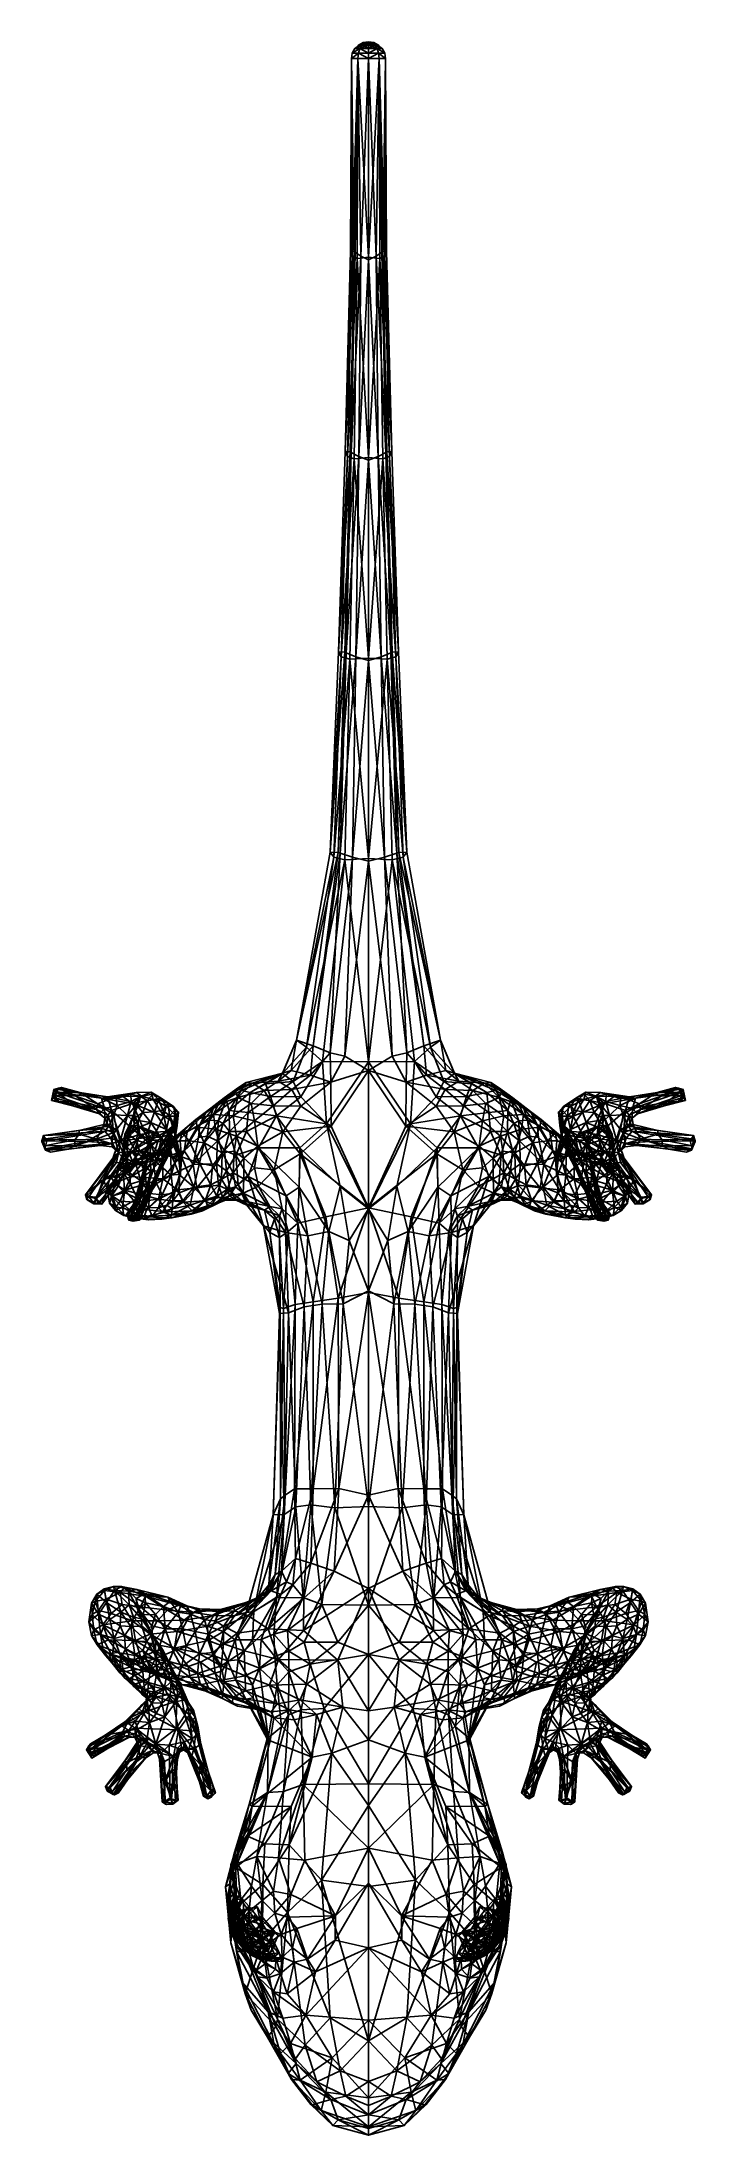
# Model space of a CAD drawing. Extents: x -0.016 to 0.016, y -0.029 to 0.076.
import ezdxf

# ---------------------------------------------------------------- set-up
doc = ezdxf.new("R2010")
doc.units = 0
doc.layers.add('GECKO$LWO', color=1, linetype='CONTINUOUS')

msp = doc.modelspace()

# ---------------------------------------------------------------- linework, layer by layer
at = {"layer": 'GECKO$LWO'}
for points in [[(-0.00043, 0.07527, 0.01261), (-0.00031, 0.07545, 0.01245), (-0.00069, 0.07527, 0.01225)], [(-0.0005, 0.07545, 0.01219), (-0.00069, 0.07527, 0.01225), (-0.00031, 0.07545, 0.01245)], [(-0.0005, 0.07545, 0.01219), (-0.0005, 0.07545, 0.01186), (-0.00069, 0.07527, 0.01225)], [(-0.0005, 0.07545, 0.01186), (-0.00069, 0.07527, 0.0118), (-0.00069, 0.07527, 0.01225)], [(-0.0005, 0.07545, 0.01186), (-0.00031, 0.07545, 0.0116), (-0.00069, 0.07527, 0.0118)], [(-0.00031, 0.07545, 0.0116), (-0.00043, 0.07527, 0.01144), (-0.00069, 0.07527, 0.0118)], [(-0.00026, 0.07557, 0.01211), (-0.0005, 0.07545, 0.01219), (-0.00031, 0.07545, 0.01245)], [(-0.0005, 0.07545, 0.01219), (-0.00026, 0.07557, 0.01211), (-0.0005, 0.07545, 0.01186)], [(-0.00026, 0.07557, 0.01194), (-0.0005, 0.07545, 0.01186), (-0.00026, 0.07557, 0.01211)], [(-0.0005, 0.07545, 0.01186), (-0.00026, 0.07557, 0.01194), (-0.00031, 0.07545, 0.0116)], [(0, 0.07527, 0.01275), (0, 0.07545, 0.01255), (-0.00043, 0.07527, 0.01261)], [(-0.00031, 0.07545, 0.01245), (-0.00043, 0.07527, 0.01261), (0, 0.07545, 0.01255)], [(-0.00043, 0.07527, 0.01144), (-0.00031, 0.07545, 0.0116), (0, 0.07527, 0.0113)], [(0, 0.07545, 0.01255), (0, 0.07557, 0.0123), (-0.00031, 0.07545, 0.01245)], [(-0.00016, 0.07557, 0.01225), (-0.00031, 0.07545, 0.01245), (0, 0.07557, 0.0123)], [(-0.00016, 0.07557, 0.01225), (-0.00026, 0.07557, 0.01211), (-0.00031, 0.07545, 0.01245)], [(-0.00016, 0.07557, 0.0118), (-0.00031, 0.07545, 0.0116), (-0.00026, 0.07557, 0.01194)], [(-0.00031, 0.07545, 0.0116), (-0.00016, 0.07557, 0.0118), (0, 0.07545, 0.0115)], [(0, 0.07545, 0.0115), (0, 0.07527, 0.0113), (-0.00031, 0.07545, 0.0116)], [(-0.00026, 0.07557, 0.01211), (-0.00016, 0.07557, 0.01225), (0, 0.07561, 0.01203)], [(-0.00026, 0.07557, 0.01194), (-0.00026, 0.07557, 0.01211), (0, 0.07561, 0.01203)], [(-0.00016, 0.07557, 0.0118), (-0.00026, 0.07557, 0.01194), (0, 0.07561, 0.01203)], [(-0.00016, 0.07557, 0.01225), (0, 0.07557, 0.0123), (0, 0.07561, 0.01203)], [(0, 0.07557, 0.01175), (-0.00016, 0.07557, 0.0118), (0, 0.07561, 0.01203)], [(0, 0.07557, 0.01175), (0, 0.07545, 0.0115), (-0.00016, 0.07557, 0.0118)], [(0, 0.07557, 0.0123), (0.00016, 0.07557, 0.01225), (0, 0.07561, 0.01203)], [(0.00016, 0.07557, 0.01225), (0.00026, 0.07557, 0.01211), (0, 0.07561, 0.01203)], [(0.00026, 0.07557, 0.01211), (0.00026, 0.07557, 0.01194), (0, 0.07561, 0.01203)], [(0.00026, 0.07557, 0.01194), (0.00016, 0.07557, 0.0118), (0, 0.07561, 0.01203)], [(0.00016, 0.07557, 0.0118), (0, 0.07557, 0.01175), (0, 0.07561, 0.01203)], [(0, 0.07557, 0.0123), (0, 0.07545, 0.01255), (0.00031, 0.07545, 0.01245)], [(0.00031, 0.07545, 0.01245), (0.00016, 0.07557, 0.01225), (0, 0.07557, 0.0123)], [(0.00016, 0.07557, 0.0118), (0.00031, 0.07545, 0.0116), (0, 0.07545, 0.0115)], [(0, 0.07545, 0.0115), (0, 0.07557, 0.01175), (0.00016, 0.07557, 0.0118)], [(0, 0.07545, 0.01255), (0, 0.07527, 0.01275), (0.00043, 0.07527, 0.01261)], [(0.00043, 0.07527, 0.01261), (0.00031, 0.07545, 0.01245), (0, 0.07545, 0.01255)], [(0.00031, 0.07545, 0.0116), (0.00043, 0.07527, 0.01144), (0, 0.07527, 0.0113)], [(0, 0.07527, 0.0113), (0, 0.07545, 0.0115), (0.00031, 0.07545, 0.0116)], [(0.00026, 0.07557, 0.01211), (0.00016, 0.07557, 0.01225), (0.00031, 0.07545, 0.01245)], [(0.00031, 0.07545, 0.0116), (0.00016, 0.07557, 0.0118), (0.00026, 0.07557, 0.01194)], [(0.0005, 0.07545, 0.01219), (0.00026, 0.07557, 0.01211), (0.00031, 0.07545, 0.01245)], [(0.00026, 0.07557, 0.01211), (0.0005, 0.07545, 0.01219), (0.0005, 0.07545, 0.01186)], [(0.0005, 0.07545, 0.01186), (0.00026, 0.07557, 0.01194), (0.00026, 0.07557, 0.01211)], [(0.00026, 0.07557, 0.01194), (0.0005, 0.07545, 0.01186), (0.00031, 0.07545, 0.0116)], [(0.00031, 0.07545, 0.01245), (0.00043, 0.07527, 0.01261), (0.00069, 0.07527, 0.01225)], [(0.00069, 0.07527, 0.01225), (0.0005, 0.07545, 0.01219), (0.00031, 0.07545, 0.01245)], [(0.00031, 0.07545, 0.0116), (0.0005, 0.07545, 0.01186), (0.00069, 0.07527, 0.0118)], [(0.00043, 0.07527, 0.01144), (0.00031, 0.07545, 0.0116), (0.00069, 0.07527, 0.0118)], [(0.0005, 0.07545, 0.01186), (0.0005, 0.07545, 0.01219), (0.00069, 0.07527, 0.01225)], [(0.00069, 0.07527, 0.0118), (0.0005, 0.07545, 0.01186), (0.00069, 0.07527, 0.01225)], [(-0.0009, 0.06515, 0.01217), (-0.00085, 0.07478, 0.01175), (-0.00071, 0.06514, 0.0117)], [(-0.00085, 0.07478, 0.0123), (-0.00085, 0.07478, 0.01175), (-0.0009, 0.06515, 0.01217)], [(-0.00085, 0.07478, 0.0123), (-0.0009, 0.06515, 0.01217), (-0.00082, 0.0649, 0.01267)], [(-0.00053, 0.07478, 0.01275), (-0.0005, 0.07504, 0.01272), (-0.00085, 0.07478, 0.0123)], [(-0.00081, 0.07504, 0.01229), (-0.00085, 0.07478, 0.0123), (-0.0005, 0.07504, 0.01272)], [(-0.00085, 0.07478, 0.0123), (-0.00081, 0.07504, 0.01229), (-0.00085, 0.07478, 0.01175)], [(-0.00081, 0.07504, 0.01176), (-0.00085, 0.07478, 0.01175), (-0.00081, 0.07504, 0.01229)], [(-0.00081, 0.07504, 0.01176), (-0.0005, 0.07504, 0.01134), (-0.00085, 0.07478, 0.01175)], [(-0.0005, 0.07504, 0.01134), (-0.00053, 0.07478, 0.0113), (-0.00085, 0.07478, 0.01175)], [(-0.00085, 0.07478, 0.01175), (-0.00053, 0.07478, 0.0113), (-0.00071, 0.06514, 0.0117)], [(-0.00053, 0.07478, 0.01275), (-0.00085, 0.07478, 0.0123), (-0.00082, 0.0649, 0.01267)], [(-0.00053, 0.07478, 0.01275), (-0.00082, 0.0649, 0.01267), (-0.00056, 0.06478, 0.01296)], [(-0.0005, 0.07504, 0.01272), (-0.00043, 0.07527, 0.01261), (-0.00081, 0.07504, 0.01229)], [(-0.00069, 0.07527, 0.01225), (-0.00081, 0.07504, 0.01229), (-0.00043, 0.07527, 0.01261)], [(-0.00081, 0.07504, 0.01229), (-0.00069, 0.07527, 0.01225), (-0.00081, 0.07504, 0.01176)], [(-0.00069, 0.07527, 0.0118), (-0.00081, 0.07504, 0.01176), (-0.00069, 0.07527, 0.01225)], [(-0.00069, 0.07527, 0.0118), (-0.00043, 0.07527, 0.01144), (-0.00081, 0.07504, 0.01176)], [(-0.00043, 0.07527, 0.01144), (-0.0005, 0.07504, 0.01134), (-0.00081, 0.07504, 0.01176)], [(-0.00071, 0.06514, 0.0117), (-0.00053, 0.07478, 0.0113), (-0.00067, 0.0651, 0.01128)], [(-0.00067, 0.0651, 0.01128), (-0.00053, 0.07478, 0.0113), (-0.00038, 0.06491, 0.01102)], [(0, 0.06485, 0.01318), (-0.00053, 0.07478, 0.01275), (-0.00056, 0.06478, 0.01296)], [(-0.0005, 0.07504, 0.01272), (-0.00053, 0.07478, 0.01275), (0, 0.07478, 0.01292)], [(-0.00053, 0.07478, 0.0113), (-0.0005, 0.07504, 0.01134), (0, 0.07478, 0.01113)], [(-0.00053, 0.07478, 0.0113), (0, 0.07478, 0.01113), (-0.00038, 0.06491, 0.01102)], [(0, 0.07478, 0.01292), (-0.00053, 0.07478, 0.01275), (0, 0.06485, 0.01318)], [(-0.00043, 0.07527, 0.01261), (-0.0005, 0.07504, 0.01272), (0, 0.07504, 0.01288)], [(-0.0005, 0.07504, 0.01134), (-0.00043, 0.07527, 0.01144), (0, 0.07504, 0.01117)], [(0, 0.07504, 0.01288), (-0.0005, 0.07504, 0.01272), (0, 0.07478, 0.01292)], [(0, 0.07504, 0.01117), (0, 0.07478, 0.01113), (-0.0005, 0.07504, 0.01134)], [(0, 0.07527, 0.01275), (-0.00043, 0.07527, 0.01261), (0, 0.07504, 0.01288)], [(0, 0.07527, 0.0113), (0, 0.07504, 0.01117), (-0.00043, 0.07527, 0.01144)], [(-0.00038, 0.06491, 0.01102), (0, 0.07478, 0.01113), (0, 0.06472, 0.01084)], [(0.00043, 0.07527, 0.01261), (0, 0.07527, 0.01275), (0, 0.07504, 0.01288)], [(0.0005, 0.07504, 0.01272), (0.00043, 0.07527, 0.01261), (0, 0.07504, 0.01288)], [(0.00043, 0.07527, 0.01144), (0.0005, 0.07504, 0.01134), (0, 0.07504, 0.01117)], [(0, 0.07504, 0.01117), (0, 0.07527, 0.0113), (0.00043, 0.07527, 0.01144)], [(0.0005, 0.07504, 0.01272), (0, 0.07504, 0.01288), (0, 0.07478, 0.01292)], [(0.00053, 0.07478, 0.01275), (0.0005, 0.07504, 0.01272), (0, 0.07478, 0.01292)], [(0.0005, 0.07504, 0.01134), (0.00053, 0.07478, 0.0113), (0, 0.07478, 0.01113)], [(0, 0.07478, 0.01113), (0, 0.07504, 0.01117), (0.0005, 0.07504, 0.01134)], [(0, 0.07478, 0.01113), (0.00038, 0.06491, 0.01102), (0, 0.06472, 0.01084)], [(0, 0.07478, 0.01113), (0.00053, 0.07478, 0.0113), (0.00038, 0.06491, 0.01102)], [(0.00053, 0.07478, 0.01275), (0, 0.06485, 0.01318), (0.00056, 0.06478, 0.01296)], [(0.00053, 0.07478, 0.01275), (0, 0.07478, 0.01292), (0, 0.06485, 0.01318)], [(0.00053, 0.07478, 0.0113), (0.00067, 0.0651, 0.01128), (0.00038, 0.06491, 0.01102)], [(0.00043, 0.07527, 0.01261), (0.0005, 0.07504, 0.01272), (0.00081, 0.07504, 0.01229)], [(0.00081, 0.07504, 0.01229), (0.00069, 0.07527, 0.01225), (0.00043, 0.07527, 0.01261)], [(0.00043, 0.07527, 0.01144), (0.00069, 0.07527, 0.0118), (0.00081, 0.07504, 0.01176)], [(0.0005, 0.07504, 0.01134), (0.00043, 0.07527, 0.01144), (0.00081, 0.07504, 0.01176)], [(0.0005, 0.07504, 0.01272), (0.00053, 0.07478, 0.01275), (0.00085, 0.07478, 0.0123)], [(0.00085, 0.07478, 0.0123), (0.00081, 0.07504, 0.01229), (0.0005, 0.07504, 0.01272)], [(0.0005, 0.07504, 0.01134), (0.00081, 0.07504, 0.01176), (0.00085, 0.07478, 0.01175)], [(0.00053, 0.07478, 0.0113), (0.0005, 0.07504, 0.01134), (0.00085, 0.07478, 0.01175)], [(0.00053, 0.07478, 0.0113), (0.00071, 0.06514, 0.0117), (0.00067, 0.0651, 0.01128)], [(0.00053, 0.07478, 0.0113), (0.00085, 0.07478, 0.01175), (0.00071, 0.06514, 0.0117)], [(0.00085, 0.07478, 0.0123), (0.00053, 0.07478, 0.01275), (0.00082, 0.0649, 0.01267)], [(0.00082, 0.0649, 0.01267), (0.00053, 0.07478, 0.01275), (0.00056, 0.06478, 0.01296)], [(0.00069, 0.07527, 0.01225), (0.00081, 0.07504, 0.01229), (0.00081, 0.07504, 0.01176)], [(0.00081, 0.07504, 0.01176), (0.00069, 0.07527, 0.0118), (0.00069, 0.07527, 0.01225)], [(0.00085, 0.07478, 0.01175), (0.0009, 0.06515, 0.01217), (0.00071, 0.06514, 0.0117)], [(0.00081, 0.07504, 0.01229), (0.00085, 0.07478, 0.0123), (0.00085, 0.07478, 0.01175)], [(0.00085, 0.07478, 0.01175), (0.00081, 0.07504, 0.01176), (0.00081, 0.07504, 0.01229)], [(0.0009, 0.06515, 0.01217), (0.00085, 0.07478, 0.0123), (0.00082, 0.0649, 0.01267)], [(0.00085, 0.07478, 0.01175), (0.00085, 0.07478, 0.0123), (0.0009, 0.06515, 0.01217)], [(-0.00116, 0.05514, 0.0122), (-0.0009, 0.06515, 0.01217), (-0.00071, 0.06514, 0.0117)], [(-0.0009, 0.06515, 0.01217), (-0.00116, 0.05514, 0.0122), (-0.00082, 0.0649, 0.01267)], [(-0.00091, 0.05513, 0.01156), (-0.00116, 0.05514, 0.0122), (-0.00071, 0.06514, 0.0117)], [(-0.00105, 0.05489, 0.01288), (-0.00082, 0.0649, 0.01267), (-0.00116, 0.05514, 0.0122)], [(-0.00082, 0.0649, 0.01267), (-0.00105, 0.05489, 0.01288), (-0.00056, 0.06478, 0.01296)], [(-0.00091, 0.05513, 0.01156), (-0.00071, 0.06514, 0.0117), (-0.00067, 0.0651, 0.01128)], [(-0.00086, 0.05509, 0.011), (-0.00091, 0.05513, 0.01156), (-0.00067, 0.0651, 0.01128)], [(-0.00067, 0.0651, 0.01128), (-0.00038, 0.06491, 0.01102), (-0.00086, 0.05509, 0.011)], [(-0.00049, 0.0549, 0.01064), (-0.00086, 0.05509, 0.011), (-0.00038, 0.06491, 0.01102)], [(0, 0.06485, 0.01318), (-0.00056, 0.06478, 0.01296), (0, 0.05484, 0.01356)], [(-0.00049, 0.0549, 0.01064), (-0.00038, 0.06491, 0.01102), (0, 0.06472, 0.01084)], [(0.00038, 0.06491, 0.01102), (0.00049, 0.0549, 0.01064), (0, 0.06472, 0.01084)], [(0.00056, 0.06478, 0.01296), (0, 0.06485, 0.01318), (0, 0.05484, 0.01356)], [(0.00038, 0.06491, 0.01102), (0.00067, 0.0651, 0.01128), (0.00086, 0.05509, 0.011)], [(0.00086, 0.05509, 0.011), (0.00049, 0.0549, 0.01064), (0.00038, 0.06491, 0.01102)], [(0.00105, 0.05489, 0.01288), (0.00082, 0.0649, 0.01267), (0.00056, 0.06478, 0.01296)], [(0.00071, 0.06514, 0.0117), (0.00091, 0.05513, 0.01156), (0.00067, 0.0651, 0.01128)], [(0.00091, 0.05513, 0.01156), (0.00086, 0.05509, 0.011), (0.00067, 0.0651, 0.01128)], [(0.0009, 0.06515, 0.01217), (0.00116, 0.05514, 0.0122), (0.00071, 0.06514, 0.0117)], [(0.00116, 0.05514, 0.0122), (0.00091, 0.05513, 0.01156), (0.00071, 0.06514, 0.0117)], [(0.00116, 0.05514, 0.0122), (0.0009, 0.06515, 0.01217), (0.00082, 0.0649, 0.01267)], [(0.00082, 0.0649, 0.01267), (0.00105, 0.05489, 0.01288), (0.00116, 0.05514, 0.0122)], [(-0.00072, 0.05477, 0.01327), (-0.00056, 0.06478, 0.01296), (-0.00105, 0.05489, 0.01288)], [(-0.00072, 0.05477, 0.01327), (0, 0.05484, 0.01356), (-0.00056, 0.06478, 0.01296)], [(0, 0.05471, 0.01039), (-0.00049, 0.0549, 0.01064), (0, 0.06472, 0.01084)], [(0, 0.05484, 0.01356), (0.00072, 0.05477, 0.01327), (0.00056, 0.06478, 0.01296)], [(0.00049, 0.0549, 0.01064), (0, 0.05471, 0.01039), (0, 0.06472, 0.01084)], [(0.00056, 0.06478, 0.01296), (0.00072, 0.05477, 0.01327), (0.00105, 0.05489, 0.01288)], [(-0.0015, 0.04513, 0.01224), (-0.00116, 0.05514, 0.0122), (-0.00091, 0.05513, 0.01156)], [(-0.00116, 0.05514, 0.0122), (-0.0015, 0.04513, 0.01224), (-0.00105, 0.05489, 0.01288)], [(-0.00118, 0.04511, 0.01137), (-0.0015, 0.04513, 0.01224), (-0.00091, 0.05513, 0.01156)], [(-0.00136, 0.04488, 0.01314), (-0.00105, 0.05489, 0.01288), (-0.0015, 0.04513, 0.01224)], [(-0.00105, 0.05489, 0.01288), (-0.00136, 0.04488, 0.01314), (-0.00072, 0.05477, 0.01327)], [(-0.00093, 0.04476, 0.01367), (-0.00072, 0.05477, 0.01327), (-0.00136, 0.04488, 0.01314)], [(-0.00118, 0.04511, 0.01137), (-0.00091, 0.05513, 0.01156), (-0.00086, 0.05509, 0.011)], [(-0.00111, 0.04508, 0.01063), (-0.00118, 0.04511, 0.01137), (-0.00086, 0.05509, 0.011)], [(-0.00111, 0.04508, 0.01063), (-0.00086, 0.05509, 0.011), (-0.00049, 0.0549, 0.01064)], [(-0.00063, 0.04489, 0.01015), (-0.00111, 0.04508, 0.01063), (-0.00049, 0.0549, 0.01064)], [(-0.00093, 0.04476, 0.01367), (0, 0.04482, 0.01406), (-0.00072, 0.05477, 0.01327)], [(0, 0.04482, 0.01406), (0, 0.05484, 0.01356), (-0.00072, 0.05477, 0.01327)], [(-0.00063, 0.04489, 0.01015), (-0.00049, 0.0549, 0.01064), (0, 0.05471, 0.01039)], [(0, 0.0447, 0.00982), (-0.00063, 0.04489, 0.01015), (0, 0.05471, 0.01039)], [(0.00049, 0.0549, 0.01064), (0.00063, 0.04489, 0.01015), (0, 0.05471, 0.01039)], [(0, 0.05484, 0.01356), (0, 0.04482, 0.01406), (0.00072, 0.05477, 0.01327)], [(0, 0.04482, 0.01406), (0.00093, 0.04476, 0.01367), (0.00072, 0.05477, 0.01327)], [(0.00063, 0.04489, 0.01015), (0, 0.0447, 0.00982), (0, 0.05471, 0.01039)], [(0.00086, 0.05509, 0.011), (0.00111, 0.04508, 0.01063), (0.00049, 0.0549, 0.01064)], [(0.00111, 0.04508, 0.01063), (0.00063, 0.04489, 0.01015), (0.00049, 0.0549, 0.01064)], [(0.00136, 0.04488, 0.01314), (0.00105, 0.05489, 0.01288), (0.00072, 0.05477, 0.01327)], [(0.00072, 0.05477, 0.01327), (0.00093, 0.04476, 0.01367), (0.00136, 0.04488, 0.01314)], [(0.00091, 0.05513, 0.01156), (0.00118, 0.04511, 0.01137), (0.00086, 0.05509, 0.011)], [(0.00118, 0.04511, 0.01137), (0.00111, 0.04508, 0.01063), (0.00086, 0.05509, 0.011)], [(0.00116, 0.05514, 0.0122), (0.0015, 0.04513, 0.01224), (0.00091, 0.05513, 0.01156)], [(0.0015, 0.04513, 0.01224), (0.00118, 0.04511, 0.01137), (0.00091, 0.05513, 0.01156)], [(0.0015, 0.04513, 0.01224), (0.00116, 0.05514, 0.0122), (0.00105, 0.05489, 0.01288)], [(0.00105, 0.05489, 0.01288), (0.00136, 0.04488, 0.01314), (0.0015, 0.04513, 0.01224)], [(-0.00192, 0.03512, 0.01228), (-0.0015, 0.04513, 0.01224), (-0.00118, 0.04511, 0.01137)], [(-0.0015, 0.04513, 0.01224), (-0.00192, 0.03512, 0.01228), (-0.00136, 0.04488, 0.01314)], [(-0.00151, 0.0351, 0.01115), (-0.00192, 0.03512, 0.01228), (-0.00118, 0.04511, 0.01137)], [(-0.00151, 0.0351, 0.01115), (-0.00118, 0.04511, 0.01137), (-0.00111, 0.04508, 0.01063)], [(-0.00142, 0.03507, 0.01017), (-0.00151, 0.0351, 0.01115), (-0.00111, 0.04508, 0.01063)], [(-0.00142, 0.03507, 0.01017), (-0.00111, 0.04508, 0.01063), (-0.00063, 0.04489, 0.01015)], [(0.00111, 0.04508, 0.01063), (0.00142, 0.03507, 0.01017), (0.00063, 0.04489, 0.01015)], [(0.00118, 0.04511, 0.01137), (0.00151, 0.0351, 0.01115), (0.00111, 0.04508, 0.01063)], [(0.00151, 0.0351, 0.01115), (0.00142, 0.03507, 0.01017), (0.00111, 0.04508, 0.01063)], [(0.0015, 0.04513, 0.01224), (0.00192, 0.03512, 0.01228), (0.00118, 0.04511, 0.01137)], [(0.00192, 0.03512, 0.01228), (0.00151, 0.0351, 0.01115), (0.00118, 0.04511, 0.01137)], [(0.00192, 0.03512, 0.01228), (0.0015, 0.04513, 0.01224), (0.00136, 0.04488, 0.01314)], [(-0.00174, 0.03487, 0.01346), (-0.00136, 0.04488, 0.01314), (-0.00192, 0.03512, 0.01228)], [(-0.00136, 0.04488, 0.01314), (-0.00174, 0.03487, 0.01346), (-0.00093, 0.04476, 0.01367)], [(-0.00118, 0.03474, 0.01415), (-0.00093, 0.04476, 0.01367), (-0.00174, 0.03487, 0.01346)], [(-0.0008, 0.03487, 0.00955), (-0.00142, 0.03507, 0.01017), (-0.00063, 0.04489, 0.01015)], [(-0.00118, 0.03474, 0.01415), (0, 0.03481, 0.01466), (-0.00093, 0.04476, 0.01367)], [(0, 0.03481, 0.01466), (0, 0.04482, 0.01406), (-0.00093, 0.04476, 0.01367)], [(-0.0008, 0.03487, 0.00955), (-0.00063, 0.04489, 0.01015), (0, 0.0447, 0.00982)], [(0, 0.03468, 0.00912), (-0.0008, 0.03487, 0.00955), (0, 0.0447, 0.00982)], [(0.00063, 0.04489, 0.01015), (0.0008, 0.03487, 0.00955), (0, 0.0447, 0.00982)], [(0, 0.04482, 0.01406), (0, 0.03481, 0.01466), (0.00093, 0.04476, 0.01367)], [(0, 0.03481, 0.01466), (0.00118, 0.03474, 0.01415), (0.00093, 0.04476, 0.01367)], [(0.0008, 0.03487, 0.00955), (0, 0.03468, 0.00912), (0, 0.0447, 0.00982)], [(0.00142, 0.03507, 0.01017), (0.0008, 0.03487, 0.00955), (0.00063, 0.04489, 0.01015)], [(0.00174, 0.03487, 0.01346), (0.00136, 0.04488, 0.01314), (0.00093, 0.04476, 0.01367)], [(0.00093, 0.04476, 0.01367), (0.00118, 0.03474, 0.01415), (0.00174, 0.03487, 0.01346)], [(0.00136, 0.04488, 0.01314), (0.00174, 0.03487, 0.01346), (0.00192, 0.03512, 0.01228)], [(-0.0036, 0.02573, 0.01226), (-0.00192, 0.03512, 0.01228), (-0.00151, 0.0351, 0.01115)], [(-0.00192, 0.03512, 0.01228), (-0.0036, 0.02573, 0.01226), (-0.00174, 0.03487, 0.01346)], [(-0.00277, 0.02544, 0.01074), (-0.0036, 0.02573, 0.01226), (-0.00151, 0.0351, 0.01115)], [(-0.0031, 0.02538, 0.01369), (-0.00174, 0.03487, 0.01346), (-0.0036, 0.02573, 0.01226)], [(-0.00174, 0.03487, 0.01346), (-0.0031, 0.02538, 0.01369), (-0.00118, 0.03474, 0.01415)], [(-0.0023, 0.02467, 0.01479), (-0.00118, 0.03474, 0.01415), (-0.0031, 0.02538, 0.01369)], [(-0.00277, 0.02544, 0.01074), (-0.00151, 0.0351, 0.01115), (-0.00142, 0.03507, 0.01017)], [(-0.00191, 0.0251, 0.00962), (-0.00277, 0.02544, 0.01074), (-0.00142, 0.03507, 0.01017)], [(-0.0023, 0.02467, 0.01479), (0, 0.02465, 0.01561), (-0.00118, 0.03474, 0.01415)], [(-0.00191, 0.0251, 0.00962), (-0.00142, 0.03507, 0.01017), (-0.0008, 0.03487, 0.00955)], [(-0.00119, 0.02494, 0.00895), (-0.00191, 0.0251, 0.00962), (-0.0008, 0.03487, 0.00955)], [(-0.00119, 0.02494, 0.00895), (-0.0008, 0.03487, 0.00955), (0, 0.03468, 0.00912)], [(0, 0.02421, 0.00847), (-0.00119, 0.02494, 0.00895), (0, 0.03468, 0.00912)], [(0, 0.02465, 0.01561), (0, 0.03481, 0.01466), (-0.00118, 0.03474, 0.01415)], [(0.0008, 0.03487, 0.00955), (0.00119, 0.02494, 0.00895), (0, 0.03468, 0.00912)], [(0, 0.03481, 0.01466), (0, 0.02465, 0.01561), (0.00118, 0.03474, 0.01415)], [(0, 0.02465, 0.01561), (0.0023, 0.02467, 0.01479), (0.00118, 0.03474, 0.01415)], [(0.00119, 0.02494, 0.00895), (0, 0.02421, 0.00847), (0, 0.03468, 0.00912)], [(0.00142, 0.03507, 0.01017), (0.00191, 0.0251, 0.00962), (0.0008, 0.03487, 0.00955)], [(0.00191, 0.0251, 0.00962), (0.00119, 0.02494, 0.00895), (0.0008, 0.03487, 0.00955)], [(0.0031, 0.02538, 0.01369), (0.00174, 0.03487, 0.01346), (0.00118, 0.03474, 0.01415)], [(0.00118, 0.03474, 0.01415), (0.0023, 0.02467, 0.01479), (0.0031, 0.02538, 0.01369)], [(0.00151, 0.0351, 0.01115), (0.00277, 0.02544, 0.01074), (0.00142, 0.03507, 0.01017)], [(0.00277, 0.02544, 0.01074), (0.00191, 0.0251, 0.00962), (0.00142, 0.03507, 0.01017)], [(0.00192, 0.03512, 0.01228), (0.0036, 0.02573, 0.01226), (0.00151, 0.0351, 0.01115)], [(0.0036, 0.02573, 0.01226), (0.00277, 0.02544, 0.01074), (0.00151, 0.0351, 0.01115)], [(0.0036, 0.02573, 0.01226), (0.00192, 0.03512, 0.01228), (0.00174, 0.03487, 0.01346)], [(0.00174, 0.03487, 0.01346), (0.0031, 0.02538, 0.01369), (0.0036, 0.02573, 0.01226)], [(-0.00386, 0.02421, 0.01124), (-0.0043, 0.02408, 0.01237), (-0.0036, 0.02573, 0.01226)], [(-0.0043, 0.02408, 0.01237), (-0.00429, 0.02406, 0.01317), (-0.0036, 0.02573, 0.01226)], [(-0.0036, 0.02573, 0.01226), (-0.00429, 0.02406, 0.01317), (-0.0031, 0.02538, 0.01369)], [(-0.00377, 0.02366, 0.01415), (-0.0031, 0.02538, 0.01369), (-0.00429, 0.02406, 0.01317)], [(-0.00277, 0.02544, 0.01074), (-0.00386, 0.02421, 0.01124), (-0.0036, 0.02573, 0.01226)], [(-0.0029, 0.02399, 0.01005), (-0.00386, 0.02421, 0.01124), (-0.00277, 0.02544, 0.01074)], [(-0.0031, 0.02538, 0.01369), (-0.00377, 0.02366, 0.01415), (-0.0023, 0.02467, 0.01479)], [(-0.00277, 0.02544, 0.01074), (-0.00191, 0.0251, 0.00962), (-0.0029, 0.02399, 0.01005)], [(-0.0029, 0.02399, 0.01005), (-0.00191, 0.0251, 0.00962), (-0.00189, 0.02364, 0.00902)], [(-0.00191, 0.0251, 0.00962), (-0.00119, 0.02494, 0.00895), (-0.00189, 0.02364, 0.00902)], [(0.00119, 0.02494, 0.00895), (0.00191, 0.0251, 0.00962), (0.00189, 0.02364, 0.00902)], [(0.00191, 0.0251, 0.00962), (0.0029, 0.02399, 0.01005), (0.00189, 0.02364, 0.00902)], [(0.00191, 0.0251, 0.00962), (0.00277, 0.02544, 0.01074), (0.0029, 0.02399, 0.01005)], [(0.00377, 0.02366, 0.01415), (0.0031, 0.02538, 0.01369), (0.0023, 0.02467, 0.01479)], [(0.00386, 0.02421, 0.01124), (0.00277, 0.02544, 0.01074), (0.0036, 0.02573, 0.01226)], [(0.00386, 0.02421, 0.01124), (0.0029, 0.02399, 0.01005), (0.00277, 0.02544, 0.01074)], [(0.00429, 0.02406, 0.01317), (0.0036, 0.02573, 0.01226), (0.0031, 0.02538, 0.01369)], [(0.0031, 0.02538, 0.01369), (0.00377, 0.02366, 0.01415), (0.00429, 0.02406, 0.01317)], [(0.0043, 0.02408, 0.01237), (0.00386, 0.02421, 0.01124), (0.0036, 0.02573, 0.01226)], [(0.00429, 0.02406, 0.01317), (0.0043, 0.02408, 0.01237), (0.0036, 0.02573, 0.01226)], [(-0.0043, 0.02408, 0.01237), (-0.00636, 0.02321, 0.01317), (-0.00592, 0.02311, 0.01375)], [(-0.0043, 0.02408, 0.01237), (-0.00611, 0.02361, 0.01223), (-0.00636, 0.02321, 0.01317)], [(-0.0058, 0.02358, 0.01115), (-0.00611, 0.02361, 0.01223), (-0.0043, 0.02408, 0.01237)], [(-0.00592, 0.02311, 0.01375), (-0.00514, 0.02355, 0.01356), (-0.0043, 0.02408, 0.01237)], [(-0.0043, 0.02408, 0.01237), (-0.00451, 0.02368, 0.01063), (-0.0058, 0.02358, 0.01115)], [(-0.0043, 0.02408, 0.01237), (-0.00514, 0.02355, 0.01356), (-0.00429, 0.02406, 0.01317)], [(-0.00377, 0.02366, 0.01415), (-0.00429, 0.02406, 0.01317), (-0.00514, 0.02355, 0.01356)], [(-0.00451, 0.02368, 0.01063), (-0.0043, 0.02408, 0.01237), (-0.00386, 0.02421, 0.01124)], [(-0.00451, 0.02368, 0.01063), (-0.00386, 0.02421, 0.01124), (-0.0029, 0.02399, 0.01005)], [(-0.00338, 0.0229, 0.01492), (-0.0023, 0.02467, 0.01479), (-0.00377, 0.02366, 0.01415)], [(-0.00338, 0.0229, 0.01492), (-0.0021, 0.02155, 0.0158), (-0.0023, 0.02467, 0.01479)], [(-0.0021, 0.02155, 0.0158), (0, 0.02465, 0.01561), (-0.0023, 0.02467, 0.01479)], [(0, 0.0173, 0.01732), (0, 0.02465, 0.01561), (-0.0021, 0.02155, 0.0158)], [(0, 0.02421, 0.00847), (-0.00189, 0.02364, 0.00902), (-0.00119, 0.02494, 0.00895)], [(0, 0.02421, 0.00847), (-0.00186, 0.02144, 0.00816), (-0.00189, 0.02364, 0.00902)], [(0, 0.02421, 0.00847), (0, 0.01735, 0.00732), (-0.00186, 0.02144, 0.00816)], [(0.00189, 0.02364, 0.00902), (0, 0.02421, 0.00847), (0.00119, 0.02494, 0.00895)], [(0, 0.02465, 0.01561), (0.0021, 0.02155, 0.0158), (0.0023, 0.02467, 0.01479)], [(0, 0.02465, 0.01561), (0, 0.0173, 0.01732), (0.0021, 0.02155, 0.0158)], [(0, 0.01735, 0.00732), (0, 0.02421, 0.00847), (0.00186, 0.02144, 0.00816)], [(0.00186, 0.02144, 0.00816), (0, 0.02421, 0.00847), (0.00189, 0.02364, 0.00902)], [(0.0021, 0.02155, 0.0158), (0.00338, 0.0229, 0.01492), (0.0023, 0.02467, 0.01479)], [(0.0023, 0.02467, 0.01479), (0.00338, 0.0229, 0.01492), (0.00377, 0.02366, 0.01415)], [(0.00386, 0.02421, 0.01124), (0.00451, 0.02368, 0.01063), (0.0029, 0.02399, 0.01005)], [(0.00429, 0.02406, 0.01317), (0.00377, 0.02366, 0.01415), (0.00514, 0.02355, 0.01356)], [(0.0043, 0.02408, 0.01237), (0.00451, 0.02368, 0.01063), (0.00386, 0.02421, 0.01124)], [(0.00514, 0.02355, 0.01356), (0.0043, 0.02408, 0.01237), (0.00429, 0.02406, 0.01317)], [(0.00636, 0.02321, 0.01317), (0.0043, 0.02408, 0.01237), (0.00592, 0.02311, 0.01375)], [(0.00611, 0.02361, 0.01223), (0.0043, 0.02408, 0.01237), (0.00636, 0.02321, 0.01317)], [(0.00611, 0.02361, 0.01223), (0.0058, 0.02358, 0.01115), (0.0043, 0.02408, 0.01237)], [(0.00451, 0.02368, 0.01063), (0.0043, 0.02408, 0.01237), (0.0058, 0.02358, 0.01115)], [(0.00514, 0.02355, 0.01356), (0.00592, 0.02311, 0.01375), (0.0043, 0.02408, 0.01237)], [(-0.01573, 0.02326, 0.00062), (-0.01574, 0.02314, 0.00012), (-0.01584, 0.02272, 0.00035)], [(-0.01574, 0.02286, 0.00069), (-0.01573, 0.02326, 0.00062), (-0.01584, 0.02272, 0.00035)], [(-0.01574, 0.02314, 0.00012), (-0.0157, 0.02298), (-0.01584, 0.02272, 0.00035)], [(-0.0155, 0.02334, 0.00017), (-0.01557, 0.02317, 0.00001), (-0.01574, 0.02314, 0.00012)], [(-0.01573, 0.02326, 0.00062), (-0.0155, 0.02334, 0.00017), (-0.01574, 0.02314, 0.00012)], [(-0.01573, 0.02326, 0.00062), (-0.01574, 0.02286, 0.00069), (-0.01556, 0.02311, 0.00075)], [(-0.01574, 0.02314, 0.00012), (-0.01557, 0.02317, 0.00001), (-0.0157, 0.02298)], [(-0.01556, 0.02311, 0.00075), (-0.01574, 0.02286, 0.00069), (-0.01489, 0.02264, 0.00074)], [(-0.01535, 0.02336, 0.00049), (-0.0155, 0.02334, 0.00017), (-0.01573, 0.02326, 0.00062)], [(-0.01573, 0.02326, 0.00062), (-0.01564, 0.02328, 0.00068), (-0.01535, 0.02336, 0.00049)], [(-0.01556, 0.02311, 0.00075), (-0.01564, 0.02328, 0.00068), (-0.01573, 0.02326, 0.00062)], [(-0.01462, 0.02294, 0.00016), (-0.0157, 0.02298), (-0.01557, 0.02317, 0.00001)], [(-0.01535, 0.02336, 0.00049), (-0.01564, 0.02328, 0.00068), (-0.01442, 0.02312, 0.00061)], [(-0.01564, 0.02328, 0.00068), (-0.01556, 0.02311, 0.00075), (-0.01442, 0.02312, 0.00061)], [(-0.01557, 0.02317, 0.00001), (-0.0155, 0.02334, 0.00017), (-0.01462, 0.02294, 0.00016)], [(-0.01556, 0.02311, 0.00075), (-0.01335, 0.02283, 0.00076), (-0.01442, 0.02312, 0.00061)], [(-0.01556, 0.02311, 0.00075), (-0.01489, 0.02264, 0.00074), (-0.01319, 0.02232, 0.0009)], [(-0.01556, 0.02311, 0.00075), (-0.01319, 0.02232, 0.0009), (-0.01335, 0.02283, 0.00076)], [(-0.01535, 0.02336, 0.00049), (-0.01431, 0.02305, 0.00037), (-0.0155, 0.02334, 0.00017)], [(-0.0155, 0.02334, 0.00017), (-0.01431, 0.02305, 0.00037), (-0.01462, 0.02294, 0.00016)], [(-0.01442, 0.02312, 0.00061), (-0.01431, 0.02305, 0.00037), (-0.01535, 0.02336, 0.00049)], [(-0.01431, 0.02305, 0.00037), (-0.01353, 0.02255, 0.00022), (-0.01462, 0.02294, 0.00016)], [(-0.01442, 0.02312, 0.00061), (-0.01305, 0.0229, 0.00048), (-0.01431, 0.02305, 0.00037)], [(-0.01305, 0.0229, 0.00048), (-0.01442, 0.02312, 0.00061), (-0.01335, 0.02283, 0.00076)], [(-0.01431, 0.02305, 0.00037), (-0.013, 0.02276, 0.00027), (-0.01353, 0.02255, 0.00022)], [(-0.013, 0.02276, 0.00027), (-0.01431, 0.02305, 0.00037), (-0.01305, 0.0229, 0.00048)], [(-0.01305, 0.0229, 0.00048), (-0.0116, 0.02312, 0.00053), (-0.01228, 0.02292, 0.00024)], [(-0.01187, 0.02303, 0.00086), (-0.0116, 0.02312, 0.00053), (-0.01305, 0.0229, 0.00048)], [(-0.01187, 0.02303, 0.00086), (-0.01305, 0.0229, 0.00048), (-0.01261, 0.02282, 0.0008)], [(-0.01186, 0.02267, 0.0012), (-0.01187, 0.02303, 0.00086), (-0.01261, 0.02282, 0.0008)], [(-0.0116, 0.02312, 0.00053), (-0.01134, 0.02294, 0.00022), (-0.01228, 0.02292, 0.00024)], [(-0.0116, 0.02312, 0.00053), (-0.01187, 0.02303, 0.00086), (-0.0114, 0.02291, 0.00135)], [(-0.01186, 0.02267, 0.0012), (-0.0114, 0.02291, 0.00135), (-0.01187, 0.02303, 0.00086)], [(-0.01086, 0.02313, 0.00081), (-0.01134, 0.02294, 0.00022), (-0.0116, 0.02312, 0.00053)], [(-0.0114, 0.02291, 0.00135), (-0.01086, 0.02313, 0.00081), (-0.0116, 0.02312, 0.00053)], [(-0.01078, 0.02304, 0.0015), (-0.01086, 0.02313, 0.00081), (-0.0114, 0.02291, 0.00135)], [(-0.01078, 0.02304, 0.0015), (-0.0114, 0.02291, 0.00135), (-0.01106, 0.02272, 0.00287)], [(-0.01086, 0.02313, 0.00081), (-0.01076, 0.02276, 0.00019), (-0.01134, 0.02294, 0.00022)], [(-0.01078, 0.02304, 0.0015), (-0.01106, 0.02272, 0.00287), (-0.01049, 0.02276, 0.00289)], [(-0.01086, 0.02313, 0.00081), (-0.01078, 0.02304, 0.0015), (-0.01036, 0.02283, 0.00125)], [(-0.01086, 0.02313, 0.00081), (-0.01036, 0.02283, 0.00125), (-0.01076, 0.02276, 0.00019)], [(-0.01036, 0.02283, 0.00125), (-0.01078, 0.02304, 0.0015), (-0.01049, 0.02276, 0.00289)], [(-0.00722, 0.02285, 0.01141), (-0.00665, 0.02319, 0.01081), (-0.00752, 0.02252, 0.01011)], [(-0.00665, 0.02319, 0.01081), (-0.00653, 0.02287, 0.00982), (-0.00752, 0.02252, 0.01011)], [(-0.0065, 0.02337, 0.01177), (-0.00665, 0.02319, 0.01081), (-0.00722, 0.02285, 0.01141)], [(-0.00722, 0.02285, 0.01141), (-0.00712, 0.02275, 0.01296), (-0.0065, 0.02337, 0.01177)], [(-0.00611, 0.02361, 0.01223), (-0.00712, 0.02275, 0.01296), (-0.00636, 0.02321, 0.01317)], [(-0.0065, 0.02337, 0.01177), (-0.00712, 0.02275, 0.01296), (-0.00611, 0.02361, 0.01223)], [(-0.00636, 0.02321, 0.01317), (-0.00712, 0.02275, 0.01296), (-0.00696, 0.02221, 0.0141)], [(-0.00592, 0.02311, 0.01375), (-0.00636, 0.02321, 0.01317), (-0.00696, 0.02221, 0.0141)], [(-0.00696, 0.02221, 0.0141), (-0.00602, 0.02212, 0.01465), (-0.00592, 0.02311, 0.01375)], [(-0.0058, 0.02358, 0.01115), (-0.00653, 0.02287, 0.00982), (-0.00665, 0.02319, 0.01081)], [(-0.0058, 0.02358, 0.01115), (-0.00665, 0.02319, 0.01081), (-0.0065, 0.02337, 0.01177)], [(-0.00653, 0.02287, 0.00982), (-0.0058, 0.02358, 0.01115), (-0.00522, 0.02322, 0.00988)], [(-0.00522, 0.02322, 0.00988), (-0.00586, 0.02257, 0.00917), (-0.00653, 0.02287, 0.00982)], [(-0.00611, 0.02361, 0.01223), (-0.0058, 0.02358, 0.01115), (-0.0065, 0.02337, 0.01177)], [(-0.00592, 0.02311, 0.01375), (-0.00602, 0.02212, 0.01465), (-0.00489, 0.02291, 0.01446)], [(-0.00514, 0.02355, 0.01356), (-0.00592, 0.02311, 0.01375), (-0.00489, 0.02291, 0.01446)], [(-0.00586, 0.02257, 0.00917), (-0.00522, 0.02322, 0.00988), (-0.00476, 0.02245, 0.00901)], [(-0.00451, 0.02368, 0.01063), (-0.00522, 0.02322, 0.00988), (-0.0058, 0.02358, 0.01115)], [(-0.00451, 0.02368, 0.01063), (-0.00383, 0.02327, 0.00951), (-0.00522, 0.02322, 0.00988)], [(-0.00476, 0.02245, 0.00901), (-0.00522, 0.02322, 0.00988), (-0.00383, 0.02327, 0.00951)], [(-0.00514, 0.02355, 0.01356), (-0.00489, 0.02291, 0.01446), (-0.00377, 0.02366, 0.01415)], [(-0.00338, 0.0229, 0.01492), (-0.00377, 0.02366, 0.01415), (-0.00489, 0.02291, 0.01446)], [(-0.00383, 0.02327, 0.00951), (-0.00339, 0.02244, 0.00875), (-0.00476, 0.02245, 0.00901)], [(-0.0029, 0.02399, 0.01005), (-0.00383, 0.02327, 0.00951), (-0.00451, 0.02368, 0.01063)], [(-0.00383, 0.02327, 0.00951), (-0.0029, 0.02399, 0.01005), (-0.00189, 0.02364, 0.00902)], [(-0.00189, 0.02364, 0.00902), (-0.00339, 0.02244, 0.00875), (-0.00383, 0.02327, 0.00951)], [(-0.00186, 0.02144, 0.00816), (-0.00339, 0.02244, 0.00875), (-0.00189, 0.02364, 0.00902)], [(0.00339, 0.02244, 0.00875), (0.00186, 0.02144, 0.00816), (0.00189, 0.02364, 0.00902)], [(0.0029, 0.02399, 0.01005), (0.00383, 0.02327, 0.00951), (0.00189, 0.02364, 0.00902)], [(0.00339, 0.02244, 0.00875), (0.00189, 0.02364, 0.00902), (0.00383, 0.02327, 0.00951)], [(0.00383, 0.02327, 0.00951), (0.0029, 0.02399, 0.01005), (0.00451, 0.02368, 0.01063)], [(0.00377, 0.02366, 0.01415), (0.00338, 0.0229, 0.01492), (0.00489, 0.02291, 0.01446)], [(0.00339, 0.02244, 0.00875), (0.00383, 0.02327, 0.00951), (0.00476, 0.02245, 0.00901)], [(0.00489, 0.02291, 0.01446), (0.00514, 0.02355, 0.01356), (0.00377, 0.02366, 0.01415)], [(0.00383, 0.02327, 0.00951), (0.00451, 0.02368, 0.01063), (0.00522, 0.02322, 0.00988)], [(0.00522, 0.02322, 0.00988), (0.00476, 0.02245, 0.00901), (0.00383, 0.02327, 0.00951)], [(0.00522, 0.02322, 0.00988), (0.00451, 0.02368, 0.01063), (0.0058, 0.02358, 0.01115)], [(0.00522, 0.02322, 0.00988), (0.00586, 0.02257, 0.00917), (0.00476, 0.02245, 0.00901)], [(0.00592, 0.02311, 0.01375), (0.00514, 0.02355, 0.01356), (0.00489, 0.02291, 0.01446)], [(0.00602, 0.02212, 0.01465), (0.00592, 0.02311, 0.01375), (0.00489, 0.02291, 0.01446)], [(0.0058, 0.02358, 0.01115), (0.00653, 0.02287, 0.00982), (0.00522, 0.02322, 0.00988)], [(0.00586, 0.02257, 0.00917), (0.00522, 0.02322, 0.00988), (0.00653, 0.02287, 0.00982)], [(0.0058, 0.02358, 0.01115), (0.00611, 0.02361, 0.01223), (0.0065, 0.02337, 0.01177)], [(0.00653, 0.02287, 0.00982), (0.0058, 0.02358, 0.01115), (0.00665, 0.02319, 0.01081)], [(0.00665, 0.02319, 0.01081), (0.0058, 0.02358, 0.01115), (0.0065, 0.02337, 0.01177)], [(0.00636, 0.02321, 0.01317), (0.00592, 0.02311, 0.01375), (0.00696, 0.02221, 0.0141)], [(0.00602, 0.02212, 0.01465), (0.00696, 0.02221, 0.0141), (0.00592, 0.02311, 0.01375)], [(0.00712, 0.02275, 0.01296), (0.00611, 0.02361, 0.01223), (0.00636, 0.02321, 0.01317)], [(0.00712, 0.02275, 0.01296), (0.0065, 0.02337, 0.01177), (0.00611, 0.02361, 0.01223)], [(0.00712, 0.02275, 0.01296), (0.00636, 0.02321, 0.01317), (0.00696, 0.02221, 0.0141)], [(0.00665, 0.02319, 0.01081), (0.0065, 0.02337, 0.01177), (0.00722, 0.02285, 0.01141)], [(0.00712, 0.02275, 0.01296), (0.00722, 0.02285, 0.01141), (0.0065, 0.02337, 0.01177)], [(0.00653, 0.02287, 0.00982), (0.00665, 0.02319, 0.01081), (0.00752, 0.02252, 0.01011)], [(0.00665, 0.02319, 0.01081), (0.00722, 0.02285, 0.01141), (0.00752, 0.02252, 0.01011)], [(0.01078, 0.02304, 0.0015), (0.01086, 0.02313, 0.00081), (0.01036, 0.02283, 0.00125)], [(0.01036, 0.02283, 0.00125), (0.01086, 0.02313, 0.00081), (0.01076, 0.02276, 0.00019)], [(0.01078, 0.02304, 0.0015), (0.01036, 0.02283, 0.00125), (0.01049, 0.02276, 0.00289)], [(0.01106, 0.02272, 0.00287), (0.01078, 0.02304, 0.0015), (0.01049, 0.02276, 0.00289)], [(0.01076, 0.02276, 0.00019), (0.01086, 0.02313, 0.00081), (0.01134, 0.02294, 0.00022)], [(0.01086, 0.02313, 0.00081), (0.01078, 0.02304, 0.0015), (0.0114, 0.02291, 0.00135)], [(0.0114, 0.02291, 0.00135), (0.01078, 0.02304, 0.0015), (0.01106, 0.02272, 0.00287)], [(0.01134, 0.02294, 0.00022), (0.01086, 0.02313, 0.00081), (0.0116, 0.02312, 0.00053)], [(0.01086, 0.02313, 0.00081), (0.0114, 0.02291, 0.00135), (0.0116, 0.02312, 0.00053)], [(0.01134, 0.02294, 0.00022), (0.0116, 0.02312, 0.00053), (0.01228, 0.02292, 0.00024)], [(0.01187, 0.02303, 0.00086), (0.0116, 0.02312, 0.00053), (0.0114, 0.02291, 0.00135)], [(0.0114, 0.02291, 0.00135), (0.01186, 0.02267, 0.0012), (0.01187, 0.02303, 0.00086)], [(0.0116, 0.02312, 0.00053), (0.01305, 0.0229, 0.00048), (0.01228, 0.02292, 0.00024)], [(0.0116, 0.02312, 0.00053), (0.01187, 0.02303, 0.00086), (0.01305, 0.0229, 0.00048)], [(0.01187, 0.02303, 0.00086), (0.01186, 0.02267, 0.0012), (0.01261, 0.02282, 0.0008)], [(0.01305, 0.0229, 0.00048), (0.01187, 0.02303, 0.00086), (0.01261, 0.02282, 0.0008)], [(0.013, 0.02276, 0.00027), (0.01431, 0.02305, 0.00037), (0.01353, 0.02255, 0.00022)], [(0.01431, 0.02305, 0.00037), (0.013, 0.02276, 0.00027), (0.01305, 0.0229, 0.00048)], [(0.01305, 0.0229, 0.00048), (0.01442, 0.02312, 0.00061), (0.01431, 0.02305, 0.00037)], [(0.01442, 0.02312, 0.00061), (0.01305, 0.0229, 0.00048), (0.01335, 0.02283, 0.00076)], [(0.01489, 0.02264, 0.00074), (0.01556, 0.02311, 0.00075), (0.01319, 0.02232, 0.0009)], [(0.01319, 0.02232, 0.0009), (0.01556, 0.02311, 0.00075), (0.01335, 0.02283, 0.00076)], [(0.01335, 0.02283, 0.00076), (0.01556, 0.02311, 0.00075), (0.01442, 0.02312, 0.00061)], [(0.01353, 0.02255, 0.00022), (0.01431, 0.02305, 0.00037), (0.01462, 0.02294, 0.00016)], [(0.01431, 0.02305, 0.00037), (0.01535, 0.02336, 0.00049), (0.0155, 0.02334, 0.00017)], [(0.01431, 0.02305, 0.00037), (0.01442, 0.02312, 0.00061), (0.01535, 0.02336, 0.00049)], [(0.01431, 0.02305, 0.00037), (0.0155, 0.02334, 0.00017), (0.01462, 0.02294, 0.00016)], [(0.01564, 0.02328, 0.00068), (0.01535, 0.02336, 0.00049), (0.01442, 0.02312, 0.00061)], [(0.01556, 0.02311, 0.00075), (0.01564, 0.02328, 0.00068), (0.01442, 0.02312, 0.00061)], [(0.0155, 0.02334, 0.00017), (0.01557, 0.02317, 0.00001), (0.01462, 0.02294, 0.00016)], [(0.0157, 0.02298), (0.01462, 0.02294, 0.00016), (0.01557, 0.02317, 0.00001)], [(0.01574, 0.02286, 0.00069), (0.01556, 0.02311, 0.00075), (0.01489, 0.02264, 0.00074)], [(0.0155, 0.02334, 0.00017), (0.01535, 0.02336, 0.00049), (0.01573, 0.02326, 0.00062)], [(0.01564, 0.02328, 0.00068), (0.01573, 0.02326, 0.00062), (0.01535, 0.02336, 0.00049)], [(0.01557, 0.02317, 0.00001), (0.0155, 0.02334, 0.00017), (0.01574, 0.02314, 0.00012)], [(0.0155, 0.02334, 0.00017), (0.01573, 0.02326, 0.00062), (0.01574, 0.02314, 0.00012)], [(0.01564, 0.02328, 0.00068), (0.01556, 0.02311, 0.00075), (0.01573, 0.02326, 0.00062)], [(0.01574, 0.02286, 0.00069), (0.01573, 0.02326, 0.00062), (0.01556, 0.02311, 0.00075)], [(0.01557, 0.02317, 0.00001), (0.01574, 0.02314, 0.00012), (0.0157, 0.02298)], [(0.0157, 0.02298), (0.01574, 0.02314, 0.00012), (0.01584, 0.02272, 0.00035)], [(0.01574, 0.02314, 0.00012), (0.01573, 0.02326, 0.00062), (0.01584, 0.02272, 0.00035)], [(0.01573, 0.02326, 0.00062), (0.01574, 0.02286, 0.00069), (0.01584, 0.02272, 0.00035)], [(-0.0157, 0.02298), (-0.0155, 0.02269, 0.0002), (-0.01584, 0.02272, 0.00035)], [(-0.01574, 0.02286, 0.00069), (-0.01584, 0.02272, 0.00035), (-0.01559, 0.02268, 0.00059)], [(-0.01559, 0.02268, 0.00059), (-0.01584, 0.02272, 0.00035), (-0.01472, 0.02243, 0.00049)], [(-0.0155, 0.02269, 0.0002), (-0.01472, 0.02243, 0.00049), (-0.01584, 0.02272, 0.00035)], [(-0.01574, 0.02286, 0.00069), (-0.01559, 0.02268, 0.00059), (-0.01489, 0.02264, 0.00074)], [(-0.0157, 0.02298), (-0.01359, 0.02226, 0.00034), (-0.0155, 0.02269, 0.0002)], [(-0.01462, 0.02294, 0.00016), (-0.01359, 0.02226, 0.00034), (-0.0157, 0.02298)], [(-0.01559, 0.02268, 0.00059), (-0.01472, 0.02243, 0.00049), (-0.01489, 0.02264, 0.00074)], [(-0.01359, 0.02226, 0.00034), (-0.01472, 0.02243, 0.00049), (-0.0155, 0.02269, 0.0002)], [(-0.01345, 0.02205, 0.00064), (-0.01319, 0.02232, 0.0009), (-0.01489, 0.02264, 0.00074)], [(-0.01345, 0.02205, 0.00064), (-0.01489, 0.02264, 0.00074), (-0.01472, 0.02243, 0.00049)], [(-0.01472, 0.02243, 0.00049), (-0.01359, 0.02226, 0.00034), (-0.01345, 0.02205, 0.00064)], [(-0.01462, 0.02294, 0.00016), (-0.01353, 0.02255, 0.00022), (-0.01359, 0.02226, 0.00034)], [(-0.01353, 0.02255, 0.00022), (-0.01303, 0.02198, 0.0003), (-0.01359, 0.02226, 0.00034)], [(-0.01359, 0.02226, 0.00034), (-0.01303, 0.02198, 0.0003), (-0.01317, 0.02183, 0.00062)], [(-0.01359, 0.02226, 0.00034), (-0.01317, 0.02183, 0.00062), (-0.01345, 0.02205, 0.00064)], [(-0.01284, 0.02222, 0.00018), (-0.01353, 0.02255, 0.00022), (-0.013, 0.02276, 0.00027)], [(-0.01353, 0.02255, 0.00022), (-0.01284, 0.02222, 0.00018), (-0.01303, 0.02198, 0.0003)], [(-0.01345, 0.02205, 0.00064), (-0.01317, 0.02183, 0.00062), (-0.01319, 0.02232, 0.0009)], [(-0.01305, 0.0229, 0.00048), (-0.01335, 0.02283, 0.00076), (-0.01261, 0.02282, 0.0008)], [(-0.01256, 0.02246, 0.001), (-0.01261, 0.02282, 0.0008), (-0.01335, 0.02283, 0.00076)], [(-0.01256, 0.02246, 0.001), (-0.01335, 0.02283, 0.00076), (-0.01319, 0.02232, 0.0009)], [(-0.01256, 0.02246, 0.001), (-0.01319, 0.02232, 0.0009), (-0.01273, 0.022, 0.00098)], [(-0.01319, 0.02232, 0.0009), (-0.01317, 0.02183, 0.00062), (-0.01273, 0.022, 0.00098)], [(-0.01273, 0.022, 0.00098), (-0.01317, 0.02183, 0.00062), (-0.01298, 0.02143, 0.00088)], [(-0.01303, 0.02198, 0.0003), (-0.01306, 0.02155, 0.00044), (-0.01317, 0.02183, 0.00062)], [(-0.01303, 0.02198, 0.0003), (-0.01275, 0.02111, 0.00029), (-0.01306, 0.02155, 0.00044)], [(-0.01305, 0.0229, 0.00048), (-0.01228, 0.02292, 0.00024), (-0.013, 0.02276, 0.00027)], [(-0.01284, 0.02222, 0.00018), (-0.01275, 0.02111, 0.00029), (-0.01303, 0.02198, 0.0003)], [(-0.013, 0.02276, 0.00027), (-0.01228, 0.02292, 0.00024), (-0.0118, 0.02256, 0.0001)], [(-0.01284, 0.02222, 0.00018), (-0.013, 0.02276, 0.00027), (-0.0118, 0.02256, 0.0001)], [(-0.0126, 0.02126, 0.00107), (-0.01273, 0.022, 0.00098), (-0.01298, 0.02143, 0.00088)], [(-0.01284, 0.02222, 0.00018), (-0.0118, 0.02256, 0.0001), (-0.01092, 0.02056, 0.00005)], [(-0.01284, 0.02222, 0.00018), (-0.01092, 0.02056, 0.00005), (-0.012, 0.01953, 0.00028)], [(-0.01284, 0.02222, 0.00018), (-0.012, 0.01953, 0.00028), (-0.01275, 0.02111, 0.00029)], [(-0.01256, 0.02246, 0.001), (-0.01273, 0.022, 0.00098), (-0.01204, 0.02196, 0.00129)], [(-0.01204, 0.02196, 0.00129), (-0.01273, 0.022, 0.00098), (-0.0126, 0.02126, 0.00107)], [(-0.01261, 0.02282, 0.0008), (-0.01256, 0.02246, 0.001), (-0.01186, 0.02267, 0.0012)], [(-0.01186, 0.02267, 0.0012), (-0.01256, 0.02246, 0.001), (-0.01204, 0.02196, 0.00129)], [(-0.0118, 0.02256, 0.0001), (-0.01228, 0.02292, 0.00024), (-0.01134, 0.02294, 0.00022)], [(-0.01204, 0.02196, 0.00129), (-0.01166, 0.02243, 0.00167), (-0.01186, 0.02267, 0.0012)], [(-0.01204, 0.02196, 0.00129), (-0.01168, 0.02196, 0.0018), (-0.01166, 0.02243, 0.00167)], [(-0.01175, 0.02198, 0.00261), (-0.01198, 0.02144, 0.00356), (-0.01183, 0.02175, 0.00422)], [(-0.01175, 0.02198, 0.00261), (-0.01171, 0.02148, 0.00254), (-0.01198, 0.02144, 0.00356)], [(-0.0114, 0.02291, 0.00135), (-0.01186, 0.02267, 0.0012), (-0.01166, 0.02243, 0.00167)], [(-0.01154, 0.02243, 0.0027), (-0.01183, 0.02175, 0.00422), (-0.01128, 0.02211, 0.00448)], [(-0.01154, 0.02243, 0.0027), (-0.01175, 0.02198, 0.00261), (-0.01183, 0.02175, 0.00422)], [(-0.01128, 0.02211, 0.00448), (-0.01183, 0.02175, 0.00422), (-0.01151, 0.02172, 0.0052)], [(-0.01076, 0.02276, 0.00019), (-0.0118, 0.02256, 0.0001), (-0.01134, 0.02294, 0.00022)], [(-0.01076, 0.02276, 0.00019), (-0.01023, 0.02193, 0.00005), (-0.0118, 0.02256, 0.0001)], [(-0.01092, 0.02056, 0.00005), (-0.0118, 0.02256, 0.0001), (-0.01023, 0.02193, 0.00005)], [(-0.01166, 0.02243, 0.00167), (-0.01175, 0.02198, 0.00261), (-0.01154, 0.02243, 0.0027)], [(-0.01166, 0.02243, 0.00167), (-0.01168, 0.02196, 0.0018), (-0.01175, 0.02198, 0.00261)], [(-0.01168, 0.02196, 0.0018), (-0.01171, 0.02148, 0.00254), (-0.01175, 0.02198, 0.00261)], [(-0.0114, 0.02291, 0.00135), (-0.01166, 0.02243, 0.00167), (-0.01154, 0.02243, 0.0027)], [(-0.0114, 0.02291, 0.00135), (-0.01154, 0.02243, 0.0027), (-0.01106, 0.02272, 0.00287)], [(-0.01106, 0.02272, 0.00287), (-0.01154, 0.02243, 0.0027), (-0.01128, 0.02211, 0.00448)], [(-0.01128, 0.02211, 0.00448), (-0.01151, 0.02172, 0.0052), (-0.01088, 0.02162, 0.00576)], [(-0.01106, 0.02272, 0.00287), (-0.01128, 0.02211, 0.00448), (-0.0107, 0.02215, 0.00476)], [(-0.01088, 0.02162, 0.00576), (-0.0107, 0.02215, 0.00476), (-0.01128, 0.02211, 0.00448)], [(-0.01049, 0.02276, 0.00289), (-0.01106, 0.02272, 0.00287), (-0.0107, 0.02215, 0.00476)], [(-0.0107, 0.02215, 0.00476), (-0.01088, 0.02162, 0.00576), (-0.01009, 0.02126, 0.00604)], [(-0.01012, 0.02244, 0.00028), (-0.01076, 0.02276, 0.00019), (-0.01036, 0.02283, 0.00125)], [(-0.01023, 0.02193, 0.00005), (-0.01076, 0.02276, 0.00019), (-0.01012, 0.02244, 0.00028)], [(-0.01049, 0.02276, 0.00289), (-0.0107, 0.02215, 0.00476), (-0.01028, 0.02224, 0.00443)], [(-0.01009, 0.02126, 0.00604), (-0.01028, 0.02224, 0.00443), (-0.0107, 0.02215, 0.00476)], [(-0.01036, 0.02283, 0.00125), (-0.01049, 0.02276, 0.00289), (-0.01002, 0.02259, 0.00272)], [(-0.01002, 0.02259, 0.00272), (-0.01049, 0.02276, 0.00289), (-0.01028, 0.02224, 0.00443)], [(-0.01036, 0.02283, 0.00125), (-0.00974, 0.02241, 0.00131), (-0.01012, 0.02244, 0.00028)], [(-0.00974, 0.02241, 0.00131), (-0.01036, 0.02283, 0.00125), (-0.01002, 0.02259, 0.00272)], [(-0.01002, 0.02259, 0.00272), (-0.01028, 0.02224, 0.00443), (-0.00995, 0.02195, 0.00436)], [(-0.00995, 0.02195, 0.00436), (-0.01028, 0.02224, 0.00443), (-0.01009, 0.02126, 0.00604)], [(-0.00961, 0.02193, 0.00039), (-0.01023, 0.02193, 0.00005), (-0.01012, 0.02244, 0.00028)], [(-0.00961, 0.02193, 0.00039), (-0.01012, 0.02244, 0.00028), (-0.00974, 0.02241, 0.00131)], [(-0.00967, 0.02225, 0.00268), (-0.01002, 0.02259, 0.00272), (-0.00995, 0.02195, 0.00436)], [(-0.00974, 0.02241, 0.00131), (-0.01002, 0.02259, 0.00272), (-0.00967, 0.02225, 0.00268)], [(-0.00967, 0.02225, 0.00268), (-0.00995, 0.02195, 0.00436), (-0.00973, 0.02154, 0.00402)], [(-0.00974, 0.02241, 0.00131), (-0.0095, 0.02209, 0.00162), (-0.00949, 0.02214, 0.00087)], [(-0.00949, 0.02214, 0.00087), (-0.00961, 0.02193, 0.00039), (-0.00974, 0.02241, 0.00131)], [(-0.0095, 0.02209, 0.00162), (-0.00974, 0.02241, 0.00131), (-0.00967, 0.02225, 0.00268)], [(-0.00959, 0.02182, 0.00259), (-0.00967, 0.02225, 0.00268), (-0.00973, 0.02154, 0.00402)], [(-0.0095, 0.02209, 0.00162), (-0.00967, 0.02225, 0.00268), (-0.00959, 0.02182, 0.00259)], [(-0.00949, 0.02214, 0.00087), (-0.0095, 0.02209, 0.00162), (-0.00966, 0.02158, 0.00142)], [(-0.00966, 0.02158, 0.00142), (-0.00956, 0.02147, 0.00042), (-0.00949, 0.02214, 0.00087)], [(-0.00963, 0.02157, 0.00166), (-0.0095, 0.02209, 0.00162), (-0.00959, 0.02182, 0.00259)], [(-0.00949, 0.02214, 0.00087), (-0.00956, 0.02147, 0.00042), (-0.00961, 0.02193, 0.00039)], [(-0.00809, 0.02216, 0.011), (-0.00863, 0.02176, 0.00979), (-0.00906, 0.02115, 0.01118)], [(-0.00809, 0.02216, 0.011), (-0.00906, 0.02115, 0.01118), (-0.00843, 0.02151, 0.01215)], [(-0.00752, 0.02252, 0.01011), (-0.00863, 0.02176, 0.00979), (-0.00809, 0.02216, 0.011)], [(-0.00752, 0.02252, 0.01011), (-0.00774, 0.02201, 0.00926), (-0.00863, 0.02176, 0.00979)], [(-0.00856, 0.02138, 0.00905), (-0.00863, 0.02176, 0.00979), (-0.00774, 0.02201, 0.00926)], [(-0.00774, 0.02201, 0.00926), (-0.00765, 0.02129, 0.00879), (-0.00856, 0.02138, 0.00905)], [(-0.00776, 0.02231, 0.0121), (-0.00809, 0.02216, 0.011), (-0.00843, 0.02151, 0.01215)], [(-0.00776, 0.02231, 0.0121), (-0.00843, 0.02151, 0.01215), (-0.00795, 0.02173, 0.01307)], [(-0.00722, 0.02285, 0.01141), (-0.00752, 0.02252, 0.01011), (-0.00809, 0.02216, 0.011)], [(-0.00722, 0.02285, 0.01141), (-0.00809, 0.02216, 0.011), (-0.00776, 0.02231, 0.0121)], [(-0.00712, 0.02275, 0.01296), (-0.00776, 0.02231, 0.0121), (-0.00795, 0.02173, 0.01307)], [(-0.00712, 0.02275, 0.01296), (-0.00795, 0.02173, 0.01307), (-0.00751, 0.0217, 0.01389)], [(-0.00722, 0.02285, 0.01141), (-0.00776, 0.02231, 0.0121), (-0.00712, 0.02275, 0.01296)], [(-0.00774, 0.02201, 0.00926), (-0.00752, 0.02252, 0.01011), (-0.00653, 0.02287, 0.00982)], [(-0.00653, 0.02287, 0.00982), (-0.00677, 0.02195, 0.00889), (-0.00774, 0.02201, 0.00926)], [(-0.00765, 0.02129, 0.00879), (-0.00774, 0.02201, 0.00926), (-0.00677, 0.02195, 0.00889)], [(-0.00696, 0.02221, 0.0141), (-0.00712, 0.02275, 0.01296), (-0.00751, 0.0217, 0.01389)], [(-0.00726, 0.02156, 0.01431), (-0.00696, 0.02221, 0.0141), (-0.00751, 0.0217, 0.01389)], [(-0.00695, 0.02116, 0.01457), (-0.00696, 0.02221, 0.0141), (-0.00726, 0.02156, 0.01431)], [(-0.00695, 0.02116, 0.01457), (-0.00602, 0.02212, 0.01465), (-0.00696, 0.02221, 0.0141)], [(-0.00602, 0.02212, 0.01465), (-0.00695, 0.02116, 0.01457), (-0.00609, 0.02117, 0.01507)], [(-0.00677, 0.02195, 0.00889), (-0.00653, 0.02287, 0.00982), (-0.00586, 0.02257, 0.00917)], [(-0.00586, 0.02257, 0.00917), (-0.0057, 0.0217, 0.00859), (-0.00677, 0.02195, 0.00889)], [(-0.00609, 0.02117, 0.01507), (-0.0046, 0.02195, 0.01528), (-0.00602, 0.02212, 0.01465)], [(-0.00489, 0.02291, 0.01446), (-0.00602, 0.02212, 0.01465), (-0.0046, 0.02195, 0.01528)], [(-0.00476, 0.02245, 0.00901), (-0.0057, 0.0217, 0.00859), (-0.00586, 0.02257, 0.00917)], [(-0.0057, 0.0217, 0.00859), (-0.00476, 0.02245, 0.00901), (-0.00428, 0.02115, 0.00825)], [(-0.00489, 0.02291, 0.01446), (-0.0046, 0.02195, 0.01528), (-0.00338, 0.0229, 0.01492)], [(-0.00428, 0.02115, 0.00825), (-0.00476, 0.02245, 0.00901), (-0.00339, 0.02244, 0.00875)], [(-0.0021, 0.02155, 0.0158), (-0.00338, 0.0229, 0.01492), (-0.0046, 0.02195, 0.01528)], [(-0.00339, 0.02244, 0.00875), (-0.00186, 0.02144, 0.00816), (-0.00428, 0.02115, 0.00825)], [(0.00186, 0.02144, 0.00816), (0.00339, 0.02244, 0.00875), (0.00428, 0.02115, 0.00825)], [(0.00338, 0.0229, 0.01492), (0.0021, 0.02155, 0.0158), (0.0046, 0.02195, 0.01528)], [(0.0046, 0.02195, 0.01528), (0.00489, 0.02291, 0.01446), (0.00338, 0.0229, 0.01492)], [(0.00476, 0.02245, 0.00901), (0.00428, 0.02115, 0.00825), (0.00339, 0.02244, 0.00875)], [(0.00476, 0.02245, 0.00901), (0.0057, 0.0217, 0.00859), (0.00428, 0.02115, 0.00825)], [(0.00602, 0.02212, 0.01465), (0.00489, 0.02291, 0.01446), (0.0046, 0.02195, 0.01528)], [(0.0046, 0.02195, 0.01528), (0.00609, 0.02117, 0.01507), (0.00602, 0.02212, 0.01465)], [(0.0057, 0.0217, 0.00859), (0.00476, 0.02245, 0.00901), (0.00586, 0.02257, 0.00917)], [(0.0057, 0.0217, 0.00859), (0.00586, 0.02257, 0.00917), (0.00677, 0.02195, 0.00889)], [(0.00653, 0.02287, 0.00982), (0.00677, 0.02195, 0.00889), (0.00586, 0.02257, 0.00917)], [(0.00602, 0.02212, 0.01465), (0.00695, 0.02116, 0.01457), (0.00696, 0.02221, 0.0141)], [(0.00695, 0.02116, 0.01457), (0.00602, 0.02212, 0.01465), (0.00609, 0.02117, 0.01507)], [(0.00752, 0.02252, 0.01011), (0.00774, 0.02201, 0.00926), (0.00653, 0.02287, 0.00982)], [(0.00677, 0.02195, 0.00889), (0.00653, 0.02287, 0.00982), (0.00774, 0.02201, 0.00926)], [(0.00774, 0.02201, 0.00926), (0.00765, 0.02129, 0.00879), (0.00677, 0.02195, 0.00889)], [(0.00696, 0.02221, 0.0141), (0.00695, 0.02116, 0.01457), (0.00726, 0.02156, 0.01431)], [(0.00712, 0.02275, 0.01296), (0.00696, 0.02221, 0.0141), (0.00751, 0.0217, 0.01389)], [(0.00696, 0.02221, 0.0141), (0.00726, 0.02156, 0.01431), (0.00751, 0.0217, 0.01389)], [(0.00776, 0.02231, 0.0121), (0.00722, 0.02285, 0.01141), (0.00712, 0.02275, 0.01296)], [(0.00776, 0.02231, 0.0121), (0.00712, 0.02275, 0.01296), (0.00795, 0.02173, 0.01307)], [(0.00795, 0.02173, 0.01307), (0.00712, 0.02275, 0.01296), (0.00751, 0.0217, 0.01389)], [(0.00752, 0.02252, 0.01011), (0.00722, 0.02285, 0.01141), (0.00809, 0.02216, 0.011)], [(0.00809, 0.02216, 0.011), (0.00722, 0.02285, 0.01141), (0.00776, 0.02231, 0.0121)], [(0.00863, 0.02176, 0.00979), (0.00752, 0.02252, 0.01011), (0.00809, 0.02216, 0.011)], [(0.00774, 0.02201, 0.00926), (0.00752, 0.02252, 0.01011), (0.00863, 0.02176, 0.00979)], [(0.00765, 0.02129, 0.00879), (0.00774, 0.02201, 0.00926), (0.00856, 0.02138, 0.00905)], [(0.00863, 0.02176, 0.00979), (0.00856, 0.02138, 0.00905), (0.00774, 0.02201, 0.00926)], [(0.00809, 0.02216, 0.011), (0.00776, 0.02231, 0.0121), (0.00843, 0.02151, 0.01215)], [(0.00843, 0.02151, 0.01215), (0.00776, 0.02231, 0.0121), (0.00795, 0.02173, 0.01307)], [(0.00863, 0.02176, 0.00979), (0.00809, 0.02216, 0.011), (0.00906, 0.02115, 0.01118)], [(0.00906, 0.02115, 0.01118), (0.00809, 0.02216, 0.011), (0.00843, 0.02151, 0.01215)], [(0.0095, 0.02209, 0.00162), (0.00974, 0.02241, 0.00131), (0.00949, 0.02214, 0.00087)], [(0.00961, 0.02193, 0.00039), (0.00949, 0.02214, 0.00087), (0.00974, 0.02241, 0.00131)], [(0.0095, 0.02209, 0.00162), (0.00949, 0.02214, 0.00087), (0.00966, 0.02158, 0.00142)], [(0.00956, 0.02147, 0.00042), (0.00949, 0.02214, 0.00087), (0.00961, 0.02193, 0.00039)], [(0.00956, 0.02147, 0.00042), (0.00966, 0.02158, 0.00142), (0.00949, 0.02214, 0.00087)], [(0.00974, 0.02241, 0.00131), (0.0095, 0.02209, 0.00162), (0.00967, 0.02225, 0.00268)], [(0.00967, 0.02225, 0.00268), (0.0095, 0.02209, 0.00162), (0.00959, 0.02182, 0.00259)], [(0.0095, 0.02209, 0.00162), (0.00963, 0.02157, 0.00166), (0.00959, 0.02182, 0.00259)], [(0.00967, 0.02225, 0.00268), (0.00959, 0.02182, 0.00259), (0.00973, 0.02154, 0.00402)], [(0.01012, 0.02244, 0.00028), (0.00961, 0.02193, 0.00039), (0.00974, 0.02241, 0.00131)], [(0.01023, 0.02193, 0.00005), (0.00961, 0.02193, 0.00039), (0.01012, 0.02244, 0.00028)], [(0.01002, 0.02259, 0.00272), (0.00967, 0.02225, 0.00268), (0.00995, 0.02195, 0.00436)], [(0.01002, 0.02259, 0.00272), (0.00974, 0.02241, 0.00131), (0.00967, 0.02225, 0.00268)], [(0.00995, 0.02195, 0.00436), (0.00967, 0.02225, 0.00268), (0.00973, 0.02154, 0.00402)], [(0.00974, 0.02241, 0.00131), (0.01036, 0.02283, 0.00125), (0.01012, 0.02244, 0.00028)], [(0.01036, 0.02283, 0.00125), (0.00974, 0.02241, 0.00131), (0.01002, 0.02259, 0.00272)], [(0.01028, 0.02224, 0.00443), (0.01002, 0.02259, 0.00272), (0.00995, 0.02195, 0.00436)], [(0.01028, 0.02224, 0.00443), (0.00995, 0.02195, 0.00436), (0.01009, 0.02126, 0.00604)], [(0.01049, 0.02276, 0.00289), (0.01036, 0.02283, 0.00125), (0.01002, 0.02259, 0.00272)], [(0.01049, 0.02276, 0.00289), (0.01002, 0.02259, 0.00272), (0.01028, 0.02224, 0.00443)], [(0.01028, 0.02224, 0.00443), (0.01009, 0.02126, 0.00604), (0.0107, 0.02215, 0.00476)], [(0.01088, 0.02162, 0.00576), (0.0107, 0.02215, 0.00476), (0.01009, 0.02126, 0.00604)], [(0.01076, 0.02276, 0.00019), (0.01012, 0.02244, 0.00028), (0.01036, 0.02283, 0.00125)], [(0.01076, 0.02276, 0.00019), (0.01023, 0.02193, 0.00005), (0.01012, 0.02244, 0.00028)], [(0.01023, 0.02193, 0.00005), (0.01076, 0.02276, 0.00019), (0.0118, 0.02256, 0.0001)], [(0.0118, 0.02256, 0.0001), (0.01092, 0.02056, 0.00005), (0.01023, 0.02193, 0.00005)], [(0.0107, 0.02215, 0.00476), (0.01049, 0.02276, 0.00289), (0.01028, 0.02224, 0.00443)], [(0.01106, 0.02272, 0.00287), (0.01049, 0.02276, 0.00289), (0.0107, 0.02215, 0.00476)], [(0.01128, 0.02211, 0.00448), (0.01106, 0.02272, 0.00287), (0.0107, 0.02215, 0.00476)], [(0.0107, 0.02215, 0.00476), (0.01088, 0.02162, 0.00576), (0.01128, 0.02211, 0.00448)], [(0.0118, 0.02256, 0.0001), (0.01076, 0.02276, 0.00019), (0.01134, 0.02294, 0.00022)], [(0.01151, 0.02172, 0.0052), (0.01128, 0.02211, 0.00448), (0.01088, 0.02162, 0.00576)], [(0.0118, 0.02256, 0.0001), (0.01284, 0.02222, 0.00018), (0.01092, 0.02056, 0.00005)], [(0.01092, 0.02056, 0.00005), (0.01284, 0.02222, 0.00018), (0.012, 0.01953, 0.00028)], [(0.01154, 0.02243, 0.0027), (0.0114, 0.02291, 0.00135), (0.01106, 0.02272, 0.00287)], [(0.01154, 0.02243, 0.0027), (0.01106, 0.02272, 0.00287), (0.01128, 0.02211, 0.00448)], [(0.01183, 0.02175, 0.00422), (0.01154, 0.02243, 0.0027), (0.01128, 0.02211, 0.00448)], [(0.01183, 0.02175, 0.00422), (0.01128, 0.02211, 0.00448), (0.01151, 0.02172, 0.0052)], [(0.01228, 0.02292, 0.00024), (0.0118, 0.02256, 0.0001), (0.01134, 0.02294, 0.00022)], [(0.01186, 0.02267, 0.0012), (0.0114, 0.02291, 0.00135), (0.01166, 0.02243, 0.00167)], [(0.01166, 0.02243, 0.00167), (0.0114, 0.02291, 0.00135), (0.01154, 0.02243, 0.0027)], [(0.01175, 0.02198, 0.00261), (0.01154, 0.02243, 0.0027), (0.01183, 0.02175, 0.00422)], [(0.01175, 0.02198, 0.00261), (0.01166, 0.02243, 0.00167), (0.01154, 0.02243, 0.0027)], [(0.01166, 0.02243, 0.00167), (0.01204, 0.02196, 0.00129), (0.01186, 0.02267, 0.0012)], [(0.01168, 0.02196, 0.0018), (0.01204, 0.02196, 0.00129), (0.01166, 0.02243, 0.00167)], [(0.01168, 0.02196, 0.0018), (0.01166, 0.02243, 0.00167), (0.01175, 0.02198, 0.00261)], [(0.01171, 0.02148, 0.00254), (0.01168, 0.02196, 0.0018), (0.01175, 0.02198, 0.00261)], [(0.01171, 0.02148, 0.00254), (0.01175, 0.02198, 0.00261), (0.01198, 0.02144, 0.00356)], [(0.01198, 0.02144, 0.00356), (0.01175, 0.02198, 0.00261), (0.01183, 0.02175, 0.00422)], [(0.01228, 0.02292, 0.00024), (0.013, 0.02276, 0.00027), (0.0118, 0.02256, 0.0001)], [(0.013, 0.02276, 0.00027), (0.01284, 0.02222, 0.00018), (0.0118, 0.02256, 0.0001)], [(0.01256, 0.02246, 0.001), (0.01261, 0.02282, 0.0008), (0.01186, 0.02267, 0.0012)], [(0.01256, 0.02246, 0.001), (0.01186, 0.02267, 0.0012), (0.01204, 0.02196, 0.00129)], [(0.012, 0.01953, 0.00028), (0.01284, 0.02222, 0.00018), (0.01275, 0.02111, 0.00029)], [(0.01273, 0.022, 0.00098), (0.01256, 0.02246, 0.001), (0.01204, 0.02196, 0.00129)], [(0.01273, 0.022, 0.00098), (0.01204, 0.02196, 0.00129), (0.0126, 0.02126, 0.00107)], [(0.01228, 0.02292, 0.00024), (0.01305, 0.0229, 0.00048), (0.013, 0.02276, 0.00027)], [(0.01261, 0.02282, 0.0008), (0.01256, 0.02246, 0.001), (0.01335, 0.02283, 0.00076)], [(0.01335, 0.02283, 0.00076), (0.01256, 0.02246, 0.001), (0.01319, 0.02232, 0.0009)], [(0.01319, 0.02232, 0.0009), (0.01256, 0.02246, 0.001), (0.01273, 0.022, 0.00098)], [(0.01273, 0.022, 0.00098), (0.0126, 0.02126, 0.00107), (0.01298, 0.02143, 0.00088)], [(0.01335, 0.02283, 0.00076), (0.01305, 0.0229, 0.00048), (0.01261, 0.02282, 0.0008)], [(0.01317, 0.02183, 0.00062), (0.01319, 0.02232, 0.0009), (0.01273, 0.022, 0.00098)], [(0.01317, 0.02183, 0.00062), (0.01273, 0.022, 0.00098), (0.01298, 0.02143, 0.00088)], [(0.01275, 0.02111, 0.00029), (0.01284, 0.02222, 0.00018), (0.01303, 0.02198, 0.0003)], [(0.01275, 0.02111, 0.00029), (0.01303, 0.02198, 0.0003), (0.01306, 0.02155, 0.00044)], [(0.01353, 0.02255, 0.00022), (0.01284, 0.02222, 0.00018), (0.013, 0.02276, 0.00027)], [(0.01284, 0.02222, 0.00018), (0.01353, 0.02255, 0.00022), (0.01303, 0.02198, 0.0003)], [(0.01303, 0.02198, 0.0003), (0.01353, 0.02255, 0.00022), (0.01359, 0.02226, 0.00034)], [(0.01303, 0.02198, 0.0003), (0.01359, 0.02226, 0.00034), (0.01317, 0.02183, 0.00062)], [(0.01306, 0.02155, 0.00044), (0.01303, 0.02198, 0.0003), (0.01317, 0.02183, 0.00062)], [(0.01317, 0.02183, 0.00062), (0.01345, 0.02205, 0.00064), (0.01319, 0.02232, 0.0009)], [(0.01317, 0.02183, 0.00062), (0.01359, 0.02226, 0.00034), (0.01345, 0.02205, 0.00064)], [(0.01319, 0.02232, 0.0009), (0.01345, 0.02205, 0.00064), (0.01489, 0.02264, 0.00074)], [(0.01489, 0.02264, 0.00074), (0.01345, 0.02205, 0.00064), (0.01472, 0.02243, 0.00049)], [(0.01359, 0.02226, 0.00034), (0.01472, 0.02243, 0.00049), (0.01345, 0.02205, 0.00064)], [(0.01353, 0.02255, 0.00022), (0.01462, 0.02294, 0.00016), (0.01359, 0.02226, 0.00034)], [(0.01359, 0.02226, 0.00034), (0.0157, 0.02298), (0.0155, 0.02269, 0.0002)], [(0.01359, 0.02226, 0.00034), (0.01462, 0.02294, 0.00016), (0.0157, 0.02298)], [(0.01472, 0.02243, 0.00049), (0.01359, 0.02226, 0.00034), (0.0155, 0.02269, 0.0002)], [(0.01584, 0.02272, 0.00035), (0.01559, 0.02268, 0.00059), (0.01472, 0.02243, 0.00049)], [(0.01472, 0.02243, 0.00049), (0.0155, 0.02269, 0.0002), (0.01584, 0.02272, 0.00035)], [(0.01472, 0.02243, 0.00049), (0.01559, 0.02268, 0.00059), (0.01489, 0.02264, 0.00074)], [(0.01559, 0.02268, 0.00059), (0.01574, 0.02286, 0.00069), (0.01489, 0.02264, 0.00074)], [(0.0155, 0.02269, 0.0002), (0.0157, 0.02298), (0.01584, 0.02272, 0.00035)], [(0.01584, 0.02272, 0.00035), (0.01574, 0.02286, 0.00069), (0.01559, 0.02268, 0.00059)], [(-0.01607, 0.0207, 0.00085), (-0.01624, 0.02097, 0.00058), (-0.01632, 0.0207, 0.00071)], [(-0.01632, 0.0207, 0.00071), (-0.01624, 0.02097, 0.00058), (-0.01632, 0.02067, 0.00025)], [(-0.01623, 0.02096, 0.0003), (-0.01632, 0.02067, 0.00025), (-0.01624, 0.02097, 0.00058)], [(-0.01632, 0.02067, 0.00025), (-0.01623, 0.02096, 0.0003), (-0.01624, 0.02078, 0.00011)], [(-0.01298, 0.02143, 0.00088), (-0.01624, 0.02097, 0.00058), (-0.01317, 0.02119, 0.00099)], [(-0.01446, 0.02121, 0.00063), (-0.01624, 0.02097, 0.00058), (-0.01298, 0.02143, 0.00088)], [(-0.01624, 0.02097, 0.00058), (-0.01446, 0.02121, 0.00063), (-0.01623, 0.02096, 0.0003)], [(-0.01624, 0.02097, 0.00058), (-0.01607, 0.0207, 0.00085), (-0.01317, 0.02119, 0.00099)], [(-0.01446, 0.02104, 0.00049), (-0.01624, 0.02078, 0.00011), (-0.01623, 0.02096, 0.0003)], [(-0.01468, 0.02075, 0.00039), (-0.01624, 0.02078, 0.00011), (-0.01446, 0.02104, 0.00049)], [(-0.01446, 0.02121, 0.00063), (-0.01446, 0.02104, 0.00049), (-0.01623, 0.02096, 0.0003)], [(-0.01607, 0.0207, 0.00085), (-0.01408, 0.02067, 0.00101), (-0.01317, 0.02119, 0.00099)], [(-0.01468, 0.02075, 0.00039), (-0.01446, 0.02104, 0.00049), (-0.0136, 0.02079, 0.00044)], [(-0.01322, 0.02151, 0.00065), (-0.01446, 0.02121, 0.00063), (-0.01298, 0.02143, 0.00088)], [(-0.01446, 0.02121, 0.00063), (-0.01322, 0.02151, 0.00065), (-0.01331, 0.02132, 0.00046)], [(-0.01446, 0.02121, 0.00063), (-0.01331, 0.02132, 0.00046), (-0.01446, 0.02104, 0.00049)], [(-0.0136, 0.02079, 0.00044), (-0.01446, 0.02104, 0.00049), (-0.01331, 0.02132, 0.00046)], [(-0.01317, 0.02119, 0.00099), (-0.01408, 0.02067, 0.00101), (-0.01287, 0.02084, 0.00097)], [(-0.01275, 0.02111, 0.00029), (-0.0136, 0.02079, 0.00044), (-0.01331, 0.02132, 0.00046)], [(-0.01283, 0.02056, 0.00042), (-0.0136, 0.02079, 0.00044), (-0.01275, 0.02111, 0.00029)], [(-0.01306, 0.02155, 0.00044), (-0.01331, 0.02132, 0.00046), (-0.01322, 0.02151, 0.00065)], [(-0.01306, 0.02155, 0.00044), (-0.01275, 0.02111, 0.00029), (-0.01331, 0.02132, 0.00046)], [(-0.01322, 0.02151, 0.00065), (-0.01298, 0.02143, 0.00088), (-0.01317, 0.02183, 0.00062)], [(-0.01306, 0.02155, 0.00044), (-0.01322, 0.02151, 0.00065), (-0.01317, 0.02183, 0.00062)], [(-0.01317, 0.02119, 0.00099), (-0.0126, 0.02126, 0.00107), (-0.01298, 0.02143, 0.00088)], [(-0.01287, 0.02084, 0.00097), (-0.0126, 0.02126, 0.00107), (-0.01317, 0.02119, 0.00099)], [(-0.01287, 0.02084, 0.00097), (-0.01241, 0.02069, 0.00099), (-0.0126, 0.02126, 0.00107)], [(-0.01283, 0.02056, 0.00042), (-0.01275, 0.02111, 0.00029), (-0.01249, 0.0201, 0.00036)], [(-0.01249, 0.0201, 0.00036), (-0.01275, 0.02111, 0.00029), (-0.012, 0.01953, 0.00028)], [(-0.01241, 0.02069, 0.00099), (-0.01204, 0.02196, 0.00129), (-0.0126, 0.02126, 0.00107)], [(-0.01147, 0.02144, 0.00172), (-0.01204, 0.02196, 0.00129), (-0.01241, 0.02069, 0.00099)], [(-0.01147, 0.02144, 0.00172), (-0.01241, 0.02069, 0.00099), (-0.01097, 0.02089, 0.00136)], [(-0.01217, 0.02102, 0.00484), (-0.0123, 0.02003, 0.00651), (-0.01216, 0.02079, 0.0062)], [(-0.0123, 0.02003, 0.00651), (-0.01217, 0.02102, 0.00484), (-0.01228, 0.02023, 0.00497)], [(-0.01217, 0.02102, 0.00484), (-0.01201, 0.02083, 0.00368), (-0.01228, 0.02023, 0.00497)], [(-0.01191, 0.02134, 0.00551), (-0.01183, 0.02175, 0.00422), (-0.01217, 0.02102, 0.00484)], [(-0.01217, 0.02102, 0.00484), (-0.01183, 0.02175, 0.00422), (-0.01198, 0.02144, 0.00356)], [(-0.01198, 0.02144, 0.00356), (-0.01201, 0.02083, 0.00368), (-0.01217, 0.02102, 0.00484)], [(-0.01217, 0.02102, 0.00484), (-0.01216, 0.02079, 0.0062), (-0.01191, 0.02134, 0.00551)], [(-0.01216, 0.02079, 0.0062), (-0.01193, 0.02097, 0.00659), (-0.01191, 0.02134, 0.00551)], [(-0.01193, 0.02097, 0.00659), (-0.01216, 0.02079, 0.0062), (-0.01214, 0.02038, 0.00741)], [(-0.01214, 0.02038, 0.00741), (-0.0116, 0.02074, 0.00741), (-0.01193, 0.02097, 0.00659)], [(-0.01147, 0.02144, 0.00172), (-0.01168, 0.02196, 0.0018), (-0.01204, 0.02196, 0.00129)], [(-0.01171, 0.02148, 0.00254), (-0.01201, 0.02083, 0.00368), (-0.01198, 0.02144, 0.00356)], [(-0.01171, 0.02148, 0.00254), (-0.01142, 0.02102, 0.00265), (-0.01201, 0.02083, 0.00368)], [(-0.01142, 0.02102, 0.00265), (-0.01167, 0.02027, 0.00372), (-0.01201, 0.02083, 0.00368)], [(-0.01193, 0.02097, 0.00659), (-0.0116, 0.02074, 0.00741), (-0.0115, 0.02137, 0.00614)], [(-0.01191, 0.02134, 0.00551), (-0.01193, 0.02097, 0.00659), (-0.0115, 0.02137, 0.00614)], [(-0.01151, 0.02172, 0.0052), (-0.01183, 0.02175, 0.00422), (-0.01191, 0.02134, 0.00551)], [(-0.0115, 0.02137, 0.00614), (-0.01151, 0.02172, 0.0052), (-0.01191, 0.02134, 0.00551)], [(-0.01168, 0.02196, 0.0018), (-0.01147, 0.02144, 0.00172), (-0.01171, 0.02148, 0.00254)], [(-0.01147, 0.02144, 0.00172), (-0.01142, 0.02102, 0.00265), (-0.01171, 0.02148, 0.00254)], [(-0.01142, 0.02102, 0.00265), (-0.0109, 0.02073, 0.00279), (-0.01167, 0.02027, 0.00372)], [(-0.0115, 0.02137, 0.00614), (-0.0116, 0.02074, 0.00741), (-0.01101, 0.02118, 0.0067)], [(-0.0116, 0.02074, 0.00741), (-0.01088, 0.02051, 0.00789), (-0.01101, 0.02118, 0.0067)], [(-0.01151, 0.02172, 0.0052), (-0.0115, 0.02137, 0.00614), (-0.01088, 0.02162, 0.00576)], [(-0.01088, 0.02162, 0.00576), (-0.0115, 0.02137, 0.00614), (-0.01101, 0.02118, 0.0067)], [(-0.01147, 0.02144, 0.00172), (-0.01097, 0.02089, 0.00136), (-0.0107, 0.02113, 0.0018)], [(-0.01147, 0.02144, 0.00172), (-0.0107, 0.02113, 0.0018), (-0.01142, 0.02102, 0.00265)], [(-0.0107, 0.02113, 0.0018), (-0.0109, 0.02073, 0.00279), (-0.01142, 0.02102, 0.00265)], [(-0.01101, 0.02118, 0.0067), (-0.01037, 0.02083, 0.00717), (-0.01088, 0.02162, 0.00576)], [(-0.01101, 0.02118, 0.0067), (-0.01088, 0.02051, 0.00789), (-0.01037, 0.02083, 0.00717)], [(-0.0107, 0.02113, 0.0018), (-0.01097, 0.02089, 0.00136), (-0.01035, 0.02089, 0.0013)], [(-0.01092, 0.02056, 0.00005), (-0.01023, 0.02193, 0.00005), (-0.00997, 0.0208, 0.0001)], [(-0.0107, 0.02113, 0.0018), (-0.0101, 0.02116, 0.00175), (-0.0109, 0.02073, 0.00279)], [(-0.0101, 0.02116, 0.00175), (-0.01052, 0.02074, 0.00285), (-0.0109, 0.02073, 0.00279)], [(-0.01088, 0.02162, 0.00576), (-0.01037, 0.02083, 0.00717), (-0.01009, 0.02126, 0.00604)], [(-0.01052, 0.02074, 0.00285), (-0.0098, 0.0214, 0.0024), (-0.01079, 0.0198, 0.00436)], [(-0.0098, 0.0214, 0.0024), (-0.00989, 0.02103, 0.00381), (-0.01079, 0.0198, 0.00436)], [(-0.01079, 0.0198, 0.00436), (-0.00989, 0.02103, 0.00381), (-0.00987, 0.01898, 0.00615)], [(-0.0101, 0.02116, 0.00175), (-0.0107, 0.02113, 0.0018), (-0.01035, 0.02089, 0.0013)], [(-0.0101, 0.02116, 0.00175), (-0.00966, 0.02158, 0.00142), (-0.01052, 0.02074, 0.00285)], [(-0.00966, 0.02158, 0.00142), (-0.0098, 0.0214, 0.0024), (-0.01052, 0.02074, 0.00285)], [(-0.01009, 0.02126, 0.00604), (-0.01037, 0.02083, 0.00717), (-0.00982, 0.0199, 0.00857)], [(-0.00984, 0.02106, 0.00121), (-0.0101, 0.02116, 0.00175), (-0.01035, 0.02089, 0.0013)], [(-0.00984, 0.02106, 0.00121), (-0.01035, 0.02089, 0.0013), (-0.01016, 0.02047, 0.00092)], [(-0.00906, 0.02115, 0.01118), (-0.00971, 0.02085, 0.00998), (-0.01028, 0.01986, 0.01118)], [(-0.00921, 0.02021, 0.01232), (-0.00906, 0.02115, 0.01118), (-0.01028, 0.01986, 0.01118)], [(-0.00965, 0.02159, 0.00022), (-0.00997, 0.0208, 0.0001), (-0.01023, 0.02193, 0.00005)], [(-0.00965, 0.02159, 0.00022), (-0.01023, 0.02193, 0.00005), (-0.00961, 0.02193, 0.00039)], [(-0.00981, 0.02051, 0.00046), (-0.00984, 0.02106, 0.00121), (-0.01016, 0.02047, 0.00092)], [(-0.00963, 0.02157, 0.00166), (-0.0101, 0.02116, 0.00175), (-0.00984, 0.02106, 0.00121)], [(-0.00959, 0.02075, 0.00574), (-0.00995, 0.02195, 0.00436), (-0.01009, 0.02126, 0.00604)], [(-0.00936, 0.0196, 0.00747), (-0.01009, 0.02126, 0.00604), (-0.00982, 0.0199, 0.00857)], [(-0.00959, 0.02075, 0.00574), (-0.01009, 0.02126, 0.00604), (-0.00936, 0.0196, 0.00747)], [(-0.00967, 0.02086, 0.00025), (-0.00997, 0.0208, 0.0001), (-0.00965, 0.02159, 0.00022)], [(-0.00973, 0.02154, 0.00402), (-0.00995, 0.02195, 0.00436), (-0.00959, 0.02075, 0.00574)], [(-0.0098, 0.0214, 0.0024), (-0.00959, 0.02182, 0.00259), (-0.00989, 0.02103, 0.00381)], [(-0.00959, 0.02182, 0.00259), (-0.00973, 0.02154, 0.00402), (-0.00989, 0.02103, 0.00381)], [(-0.00989, 0.02103, 0.00381), (-0.00973, 0.02154, 0.00402), (-0.00953, 0.02015, 0.00564)], [(-0.00989, 0.02103, 0.00381), (-0.00953, 0.02015, 0.00564), (-0.00987, 0.01898, 0.00615)], [(-0.00963, 0.02157, 0.00166), (-0.00984, 0.02106, 0.00121), (-0.0096, 0.02125, 0.00096)], [(-0.00981, 0.02051, 0.00046), (-0.0096, 0.02125, 0.00096), (-0.00984, 0.02106, 0.00121)], [(-0.00981, 0.02051, 0.00046), (-0.00967, 0.02086, 0.00025), (-0.0096, 0.02125, 0.00096)], [(-0.00963, 0.02157, 0.00166), (-0.00959, 0.02182, 0.00259), (-0.0098, 0.0214, 0.0024)], [(-0.00966, 0.02158, 0.00142), (-0.00963, 0.02157, 0.00166), (-0.0098, 0.0214, 0.0024)], [(-0.00975, 0.0206, 0.00939), (-0.00933, 0.02111, 0.00928), (-0.00941, 0.02071, 0.00909)], [(-0.00933, 0.02111, 0.00928), (-0.00975, 0.0206, 0.00939), (-0.00971, 0.02085, 0.00998)], [(-0.00973, 0.02154, 0.00402), (-0.00959, 0.02075, 0.00574), (-0.00953, 0.02015, 0.00564)], [(-0.00863, 0.02176, 0.00979), (-0.00933, 0.02111, 0.00928), (-0.00971, 0.02085, 0.00998)], [(-0.00863, 0.02176, 0.00979), (-0.00971, 0.02085, 0.00998), (-0.00906, 0.02115, 0.01118)], [(-0.00965, 0.02159, 0.00022), (-0.00956, 0.02147, 0.00042), (-0.00967, 0.02086, 0.00025)], [(-0.0096, 0.02125, 0.00096), (-0.00967, 0.02086, 0.00025), (-0.00956, 0.02147, 0.00042)], [(-0.00966, 0.02158, 0.00142), (-0.00963, 0.02157, 0.00166), (-0.0096, 0.02125, 0.00096)], [(-0.0096, 0.02125, 0.00096), (-0.00956, 0.02147, 0.00042), (-0.00966, 0.02158, 0.00142)], [(-0.00961, 0.02193, 0.00039), (-0.00956, 0.02147, 0.00042), (-0.00965, 0.02159, 0.00022)], [(-0.00933, 0.02111, 0.00928), (-0.00896, 0.0207, 0.00894), (-0.00941, 0.02071, 0.00909)], [(-0.00863, 0.02176, 0.00979), (-0.00856, 0.02138, 0.00905), (-0.00933, 0.02111, 0.00928)], [(-0.00856, 0.02138, 0.00905), (-0.00896, 0.0207, 0.00894), (-0.00933, 0.02111, 0.00928)], [(-0.0085, 0.02087, 0.01295), (-0.00843, 0.02151, 0.01215), (-0.00921, 0.02021, 0.01232)], [(-0.00843, 0.02151, 0.01215), (-0.00906, 0.02115, 0.01118), (-0.00921, 0.02021, 0.01232)], [(-0.00896, 0.0207, 0.00894), (-0.00856, 0.02138, 0.00905), (-0.00821, 0.0206, 0.00877)], [(-0.00755, 0.02071, 0.0142), (-0.00806, 0.02093, 0.0136), (-0.00877, 0.01952, 0.01322)], [(-0.00806, 0.02093, 0.0136), (-0.0085, 0.02087, 0.01295), (-0.00877, 0.01952, 0.01322)], [(-0.00856, 0.02138, 0.00905), (-0.00765, 0.02129, 0.00879), (-0.00821, 0.0206, 0.00877)], [(-0.0085, 0.02087, 0.01295), (-0.00795, 0.02173, 0.01307), (-0.00843, 0.02151, 0.01215)], [(-0.00795, 0.02173, 0.01307), (-0.0085, 0.02087, 0.01295), (-0.00806, 0.02093, 0.0136)], [(-0.00821, 0.0206, 0.00877), (-0.00765, 0.02129, 0.00879), (-0.00732, 0.0201, 0.00871)], [(-0.00806, 0.02093, 0.0136), (-0.00751, 0.0217, 0.01389), (-0.00795, 0.02173, 0.01307)], [(-0.00806, 0.02093, 0.0136), (-0.00755, 0.02071, 0.0142), (-0.00751, 0.0217, 0.01389)], [(-0.00659, 0.02094, 0.00855), (-0.00765, 0.02129, 0.00879), (-0.00677, 0.02195, 0.00889)], [(-0.00765, 0.02129, 0.00879), (-0.00659, 0.02094, 0.00855), (-0.00732, 0.0201, 0.00871)], [(-0.00726, 0.02156, 0.01431), (-0.00751, 0.0217, 0.01389), (-0.00755, 0.02071, 0.0142)], [(-0.00755, 0.02071, 0.0142), (-0.00695, 0.02116, 0.01457), (-0.00726, 0.02156, 0.01431)], [(-0.00719, 0.02022, 0.01441), (-0.00695, 0.02116, 0.01457), (-0.00755, 0.02071, 0.0142)], [(-0.00659, 0.02094, 0.00855), (-0.00672, 0.02019, 0.00863), (-0.00732, 0.0201, 0.00871)], [(-0.00695, 0.02116, 0.01457), (-0.00719, 0.02022, 0.01441), (-0.00663, 0.01998, 0.01467)], [(-0.00609, 0.02117, 0.01507), (-0.00695, 0.02116, 0.01457), (-0.00663, 0.01998, 0.01467)], [(-0.0057, 0.0217, 0.00859), (-0.00659, 0.02094, 0.00855), (-0.00677, 0.02195, 0.00889)], [(-0.00659, 0.02094, 0.00855), (-0.00623, 0.01983, 0.00857), (-0.00672, 0.02019, 0.00863)], [(-0.00609, 0.02117, 0.01507), (-0.00663, 0.01998, 0.01467), (-0.00549, 0.02035, 0.01538)], [(-0.00553, 0.02044, 0.00833), (-0.00659, 0.02094, 0.00855), (-0.0057, 0.0217, 0.00859)], [(-0.00659, 0.02094, 0.00855), (-0.00553, 0.02044, 0.00833), (-0.00623, 0.01983, 0.00857)], [(-0.00609, 0.02117, 0.01507), (-0.00549, 0.02035, 0.01538), (-0.0046, 0.02195, 0.01528)], [(-0.00428, 0.02115, 0.00825), (-0.00553, 0.02044, 0.00833), (-0.0057, 0.0217, 0.00859)], [(-0.00472, 0.01925, 0.0083), (-0.00553, 0.02044, 0.00833), (-0.00428, 0.02115, 0.00825)], [(-0.0046, 0.02195, 0.01528), (-0.00549, 0.02035, 0.01538), (-0.00343, 0.02035, 0.01612)], [(-0.00472, 0.01925, 0.0083), (-0.00428, 0.02115, 0.00825), (-0.00341, 0.02005, 0.00767)], [(-0.0021, 0.02155, 0.0158), (-0.0046, 0.02195, 0.01528), (-0.00343, 0.02035, 0.01612)], [(-0.00428, 0.02115, 0.00825), (-0.00186, 0.02144, 0.00816), (-0.00341, 0.02005, 0.00767)], [(-0.00142, 0.01842, 0.01692), (-0.0021, 0.02155, 0.0158), (-0.00343, 0.02035, 0.01612)], [(-0.00186, 0.02144, 0.00816), (0, 0.01735, 0.00732), (-0.00341, 0.02005, 0.00767)], [(0, 0.0173, 0.01732), (-0.0021, 0.02155, 0.0158), (-0.00142, 0.01842, 0.01692)], [(0.0021, 0.02155, 0.0158), (0, 0.0173, 0.01732), (0.00142, 0.01842, 0.01692)], [(0, 0.01735, 0.00732), (0.00186, 0.02144, 0.00816), (0.00341, 0.02005, 0.00767)], [(0.0021, 0.02155, 0.0158), (0.00142, 0.01842, 0.01692), (0.00343, 0.02035, 0.01612)], [(0.00186, 0.02144, 0.00816), (0.00428, 0.02115, 0.00825), (0.00341, 0.02005, 0.00767)], [(0.0046, 0.02195, 0.01528), (0.0021, 0.02155, 0.0158), (0.00343, 0.02035, 0.01612)], [(0.00428, 0.02115, 0.00825), (0.00472, 0.01925, 0.0083), (0.00341, 0.02005, 0.00767)], [(0.00549, 0.02035, 0.01538), (0.0046, 0.02195, 0.01528), (0.00343, 0.02035, 0.01612)], [(0.00553, 0.02044, 0.00833), (0.00428, 0.02115, 0.00825), (0.0057, 0.0217, 0.00859)], [(0.00553, 0.02044, 0.00833), (0.00472, 0.01925, 0.0083), (0.00428, 0.02115, 0.00825)], [(0.00549, 0.02035, 0.01538), (0.00609, 0.02117, 0.01507), (0.0046, 0.02195, 0.01528)], [(0.00663, 0.01998, 0.01467), (0.00609, 0.02117, 0.01507), (0.00549, 0.02035, 0.01538)], [(0.00659, 0.02094, 0.00855), (0.00553, 0.02044, 0.00833), (0.0057, 0.0217, 0.00859)], [(0.00553, 0.02044, 0.00833), (0.00659, 0.02094, 0.00855), (0.00623, 0.01983, 0.00857)], [(0.00659, 0.02094, 0.00855), (0.0057, 0.0217, 0.00859), (0.00677, 0.02195, 0.00889)], [(0.00695, 0.02116, 0.01457), (0.00609, 0.02117, 0.01507), (0.00663, 0.01998, 0.01467)], [(0.00623, 0.01983, 0.00857), (0.00659, 0.02094, 0.00855), (0.00672, 0.02019, 0.00863)], [(0.00765, 0.02129, 0.00879), (0.00659, 0.02094, 0.00855), (0.00677, 0.02195, 0.00889)], [(0.00659, 0.02094, 0.00855), (0.00765, 0.02129, 0.00879), (0.00732, 0.0201, 0.00871)], [(0.00672, 0.02019, 0.00863), (0.00659, 0.02094, 0.00855), (0.00732, 0.0201, 0.00871)], [(0.00719, 0.02022, 0.01441), (0.00695, 0.02116, 0.01457), (0.00663, 0.01998, 0.01467)], [(0.00695, 0.02116, 0.01457), (0.00755, 0.02071, 0.0142), (0.00726, 0.02156, 0.01431)], [(0.00695, 0.02116, 0.01457), (0.00719, 0.02022, 0.01441), (0.00755, 0.02071, 0.0142)], [(0.00751, 0.0217, 0.01389), (0.00726, 0.02156, 0.01431), (0.00755, 0.02071, 0.0142)], [(0.00765, 0.02129, 0.00879), (0.00821, 0.0206, 0.00877), (0.00732, 0.0201, 0.00871)], [(0.00751, 0.0217, 0.01389), (0.00806, 0.02093, 0.0136), (0.00795, 0.02173, 0.01307)], [(0.00755, 0.02071, 0.0142), (0.00806, 0.02093, 0.0136), (0.00751, 0.0217, 0.01389)], [(0.00806, 0.02093, 0.0136), (0.00755, 0.02071, 0.0142), (0.00877, 0.01952, 0.01322)], [(0.00765, 0.02129, 0.00879), (0.00856, 0.02138, 0.00905), (0.00821, 0.0206, 0.00877)], [(0.00795, 0.02173, 0.01307), (0.0085, 0.02087, 0.01295), (0.00843, 0.02151, 0.01215)], [(0.0085, 0.02087, 0.01295), (0.00795, 0.02173, 0.01307), (0.00806, 0.02093, 0.0136)], [(0.0085, 0.02087, 0.01295), (0.00806, 0.02093, 0.0136), (0.00877, 0.01952, 0.01322)], [(0.00856, 0.02138, 0.00905), (0.00896, 0.0207, 0.00894), (0.00821, 0.0206, 0.00877)], [(0.00843, 0.02151, 0.01215), (0.0085, 0.02087, 0.01295), (0.00921, 0.02021, 0.01232)], [(0.00906, 0.02115, 0.01118), (0.00843, 0.02151, 0.01215), (0.00921, 0.02021, 0.01232)], [(0.00856, 0.02138, 0.00905), (0.00863, 0.02176, 0.00979), (0.00933, 0.02111, 0.00928)], [(0.00896, 0.0207, 0.00894), (0.00856, 0.02138, 0.00905), (0.00933, 0.02111, 0.00928)], [(0.00933, 0.02111, 0.00928), (0.00863, 0.02176, 0.00979), (0.00971, 0.02085, 0.00998)], [(0.00971, 0.02085, 0.00998), (0.00863, 0.02176, 0.00979), (0.00906, 0.02115, 0.01118)], [(0.00896, 0.0207, 0.00894), (0.00933, 0.02111, 0.00928), (0.00941, 0.02071, 0.00909)], [(0.00971, 0.02085, 0.00998), (0.00906, 0.02115, 0.01118), (0.01028, 0.01986, 0.01118)], [(0.00906, 0.02115, 0.01118), (0.00921, 0.02021, 0.01232), (0.01028, 0.01986, 0.01118)], [(0.00933, 0.02111, 0.00928), (0.00975, 0.0206, 0.00939), (0.00941, 0.02071, 0.00909)], [(0.00975, 0.0206, 0.00939), (0.00933, 0.02111, 0.00928), (0.00971, 0.02085, 0.00998)], [(0.01009, 0.02126, 0.00604), (0.00936, 0.0196, 0.00747), (0.00982, 0.0199, 0.00857)], [(0.01009, 0.02126, 0.00604), (0.00959, 0.02075, 0.00574), (0.00936, 0.0196, 0.00747)], [(0.00973, 0.02154, 0.00402), (0.00989, 0.02103, 0.00381), (0.00953, 0.02015, 0.00564)], [(0.00959, 0.02075, 0.00574), (0.00973, 0.02154, 0.00402), (0.00953, 0.02015, 0.00564)], [(0.00953, 0.02015, 0.00564), (0.00989, 0.02103, 0.00381), (0.00987, 0.01898, 0.00615)], [(0.00956, 0.02147, 0.00042), (0.00961, 0.02193, 0.00039), (0.00965, 0.02159, 0.00022)], [(0.00956, 0.02147, 0.00042), (0.00965, 0.02159, 0.00022), (0.00967, 0.02086, 0.00025)], [(0.00956, 0.02147, 0.00042), (0.0096, 0.02125, 0.00096), (0.00966, 0.02158, 0.00142)], [(0.00967, 0.02086, 0.00025), (0.0096, 0.02125, 0.00096), (0.00956, 0.02147, 0.00042)], [(0.00995, 0.02195, 0.00436), (0.00973, 0.02154, 0.00402), (0.00959, 0.02075, 0.00574)], [(0.00995, 0.02195, 0.00436), (0.00959, 0.02075, 0.00574), (0.01009, 0.02126, 0.00604)], [(0.00959, 0.02182, 0.00259), (0.0098, 0.0214, 0.0024), (0.00989, 0.02103, 0.00381)], [(0.00973, 0.02154, 0.00402), (0.00959, 0.02182, 0.00259), (0.00989, 0.02103, 0.00381)], [(0.00959, 0.02182, 0.00259), (0.00963, 0.02157, 0.00166), (0.0098, 0.0214, 0.0024)], [(0.00963, 0.02157, 0.00166), (0.00966, 0.02158, 0.00142), (0.0096, 0.02125, 0.00096)], [(0.00984, 0.02106, 0.00121), (0.00963, 0.02157, 0.00166), (0.0096, 0.02125, 0.00096)], [(0.0096, 0.02125, 0.00096), (0.00981, 0.02051, 0.00046), (0.00984, 0.02106, 0.00121)], [(0.00967, 0.02086, 0.00025), (0.00981, 0.02051, 0.00046), (0.0096, 0.02125, 0.00096)], [(0.01023, 0.02193, 0.00005), (0.00965, 0.02159, 0.00022), (0.00961, 0.02193, 0.00039)], [(0.00963, 0.02157, 0.00166), (0.00966, 0.02158, 0.00142), (0.0098, 0.0214, 0.0024)], [(0.0101, 0.02116, 0.00175), (0.00963, 0.02157, 0.00166), (0.00984, 0.02106, 0.00121)], [(0.00997, 0.0208, 0.0001), (0.00965, 0.02159, 0.00022), (0.01023, 0.02193, 0.00005)], [(0.00997, 0.0208, 0.0001), (0.00967, 0.02086, 0.00025), (0.00965, 0.02159, 0.00022)], [(0.00966, 0.02158, 0.00142), (0.0101, 0.02116, 0.00175), (0.01052, 0.02074, 0.00285)], [(0.0098, 0.0214, 0.0024), (0.00966, 0.02158, 0.00142), (0.01052, 0.02074, 0.00285)], [(0.0098, 0.0214, 0.0024), (0.01052, 0.02074, 0.00285), (0.01079, 0.0198, 0.00436)], [(0.00989, 0.02103, 0.00381), (0.0098, 0.0214, 0.0024), (0.01079, 0.0198, 0.00436)], [(0.00984, 0.02106, 0.00121), (0.00981, 0.02051, 0.00046), (0.01016, 0.02047, 0.00092)], [(0.01037, 0.02083, 0.00717), (0.01009, 0.02126, 0.00604), (0.00982, 0.0199, 0.00857)], [(0.0101, 0.02116, 0.00175), (0.00984, 0.02106, 0.00121), (0.01035, 0.02089, 0.0013)], [(0.01035, 0.02089, 0.0013), (0.00984, 0.02106, 0.00121), (0.01016, 0.02047, 0.00092)], [(0.00989, 0.02103, 0.00381), (0.01079, 0.0198, 0.00436), (0.00987, 0.01898, 0.00615)], [(0.01023, 0.02193, 0.00005), (0.01092, 0.02056, 0.00005), (0.00997, 0.0208, 0.0001)], [(0.01037, 0.02083, 0.00717), (0.01088, 0.02162, 0.00576), (0.01009, 0.02126, 0.00604)], [(0.0107, 0.02113, 0.0018), (0.0101, 0.02116, 0.00175), (0.01035, 0.02089, 0.0013)], [(0.0101, 0.02116, 0.00175), (0.0107, 0.02113, 0.0018), (0.0109, 0.02073, 0.00279)], [(0.01052, 0.02074, 0.00285), (0.0101, 0.02116, 0.00175), (0.0109, 0.02073, 0.00279)], [(0.01097, 0.02089, 0.00136), (0.0107, 0.02113, 0.0018), (0.01035, 0.02089, 0.0013)], [(0.01037, 0.02083, 0.00717), (0.01101, 0.02118, 0.0067), (0.01088, 0.02162, 0.00576)], [(0.01088, 0.02051, 0.00789), (0.01101, 0.02118, 0.0067), (0.01037, 0.02083, 0.00717)], [(0.01097, 0.02089, 0.00136), (0.01147, 0.02144, 0.00172), (0.0107, 0.02113, 0.0018)], [(0.0107, 0.02113, 0.0018), (0.01147, 0.02144, 0.00172), (0.01142, 0.02102, 0.00265)], [(0.0109, 0.02073, 0.00279), (0.0107, 0.02113, 0.0018), (0.01142, 0.02102, 0.00265)], [(0.0115, 0.02137, 0.00614), (0.01151, 0.02172, 0.0052), (0.01088, 0.02162, 0.00576)], [(0.0115, 0.02137, 0.00614), (0.01088, 0.02162, 0.00576), (0.01101, 0.02118, 0.0067)], [(0.01088, 0.02051, 0.00789), (0.0116, 0.02074, 0.00741), (0.01101, 0.02118, 0.0067)], [(0.0109, 0.02073, 0.00279), (0.01142, 0.02102, 0.00265), (0.01167, 0.02027, 0.00372)], [(0.01241, 0.02069, 0.00099), (0.01147, 0.02144, 0.00172), (0.01097, 0.02089, 0.00136)], [(0.0116, 0.02074, 0.00741), (0.0115, 0.02137, 0.00614), (0.01101, 0.02118, 0.0067)], [(0.01142, 0.02102, 0.00265), (0.01171, 0.02148, 0.00254), (0.01201, 0.02083, 0.00368)], [(0.01142, 0.02102, 0.00265), (0.01147, 0.02144, 0.00172), (0.01171, 0.02148, 0.00254)], [(0.01167, 0.02027, 0.00372), (0.01142, 0.02102, 0.00265), (0.01201, 0.02083, 0.00368)], [(0.01168, 0.02196, 0.0018), (0.01147, 0.02144, 0.00172), (0.01204, 0.02196, 0.00129)], [(0.01204, 0.02196, 0.00129), (0.01147, 0.02144, 0.00172), (0.01241, 0.02069, 0.00099)], [(0.01147, 0.02144, 0.00172), (0.01168, 0.02196, 0.0018), (0.01171, 0.02148, 0.00254)], [(0.01151, 0.02172, 0.0052), (0.0115, 0.02137, 0.00614), (0.01191, 0.02134, 0.00551)], [(0.0116, 0.02074, 0.00741), (0.01193, 0.02097, 0.00659), (0.0115, 0.02137, 0.00614)], [(0.01193, 0.02097, 0.00659), (0.01191, 0.02134, 0.00551), (0.0115, 0.02137, 0.00614)], [(0.01183, 0.02175, 0.00422), (0.01151, 0.02172, 0.0052), (0.01191, 0.02134, 0.00551)], [(0.0116, 0.02074, 0.00741), (0.01214, 0.02038, 0.00741), (0.01193, 0.02097, 0.00659)], [(0.01201, 0.02083, 0.00368), (0.01171, 0.02148, 0.00254), (0.01198, 0.02144, 0.00356)], [(0.01183, 0.02175, 0.00422), (0.01191, 0.02134, 0.00551), (0.01217, 0.02102, 0.00484)], [(0.01183, 0.02175, 0.00422), (0.01217, 0.02102, 0.00484), (0.01198, 0.02144, 0.00356)], [(0.01193, 0.02097, 0.00659), (0.01216, 0.02079, 0.0062), (0.01191, 0.02134, 0.00551)], [(0.01216, 0.02079, 0.0062), (0.01217, 0.02102, 0.00484), (0.01191, 0.02134, 0.00551)], [(0.01216, 0.02079, 0.0062), (0.01193, 0.02097, 0.00659), (0.01214, 0.02038, 0.00741)], [(0.01201, 0.02083, 0.00368), (0.01198, 0.02144, 0.00356), (0.01217, 0.02102, 0.00484)], [(0.01275, 0.02111, 0.00029), (0.01249, 0.0201, 0.00036), (0.012, 0.01953, 0.00028)], [(0.01201, 0.02083, 0.00368), (0.01217, 0.02102, 0.00484), (0.01228, 0.02023, 0.00497)], [(0.01204, 0.02196, 0.00129), (0.01241, 0.02069, 0.00099), (0.0126, 0.02126, 0.00107)], [(0.0123, 0.02003, 0.00651), (0.01217, 0.02102, 0.00484), (0.01216, 0.02079, 0.0062)], [(0.01217, 0.02102, 0.00484), (0.0123, 0.02003, 0.00651), (0.01228, 0.02023, 0.00497)], [(0.01241, 0.02069, 0.00099), (0.01287, 0.02084, 0.00097), (0.0126, 0.02126, 0.00107)], [(0.01275, 0.02111, 0.00029), (0.01283, 0.02056, 0.00042), (0.01249, 0.0201, 0.00036)], [(0.0126, 0.02126, 0.00107), (0.01317, 0.02119, 0.00099), (0.01298, 0.02143, 0.00088)], [(0.0126, 0.02126, 0.00107), (0.01287, 0.02084, 0.00097), (0.01317, 0.02119, 0.00099)], [(0.01275, 0.02111, 0.00029), (0.01306, 0.02155, 0.00044), (0.01331, 0.02132, 0.00046)], [(0.0136, 0.02079, 0.00044), (0.01275, 0.02111, 0.00029), (0.01331, 0.02132, 0.00046)], [(0.0136, 0.02079, 0.00044), (0.01283, 0.02056, 0.00042), (0.01275, 0.02111, 0.00029)], [(0.01408, 0.02067, 0.00101), (0.01317, 0.02119, 0.00099), (0.01287, 0.02084, 0.00097)], [(0.01298, 0.02143, 0.00088), (0.01322, 0.02151, 0.00065), (0.01317, 0.02183, 0.00062)], [(0.01446, 0.02121, 0.00063), (0.01322, 0.02151, 0.00065), (0.01298, 0.02143, 0.00088)], [(0.01624, 0.02097, 0.00058), (0.01298, 0.02143, 0.00088), (0.01317, 0.02119, 0.00099)], [(0.01624, 0.02097, 0.00058), (0.01446, 0.02121, 0.00063), (0.01298, 0.02143, 0.00088)], [(0.01322, 0.02151, 0.00065), (0.01306, 0.02155, 0.00044), (0.01317, 0.02183, 0.00062)], [(0.01331, 0.02132, 0.00046), (0.01306, 0.02155, 0.00044), (0.01322, 0.02151, 0.00065)], [(0.01408, 0.02067, 0.00101), (0.01607, 0.0207, 0.00085), (0.01317, 0.02119, 0.00099)], [(0.01607, 0.0207, 0.00085), (0.01624, 0.02097, 0.00058), (0.01317, 0.02119, 0.00099)], [(0.01322, 0.02151, 0.00065), (0.01446, 0.02121, 0.00063), (0.01331, 0.02132, 0.00046)], [(0.01331, 0.02132, 0.00046), (0.01446, 0.02121, 0.00063), (0.01446, 0.02104, 0.00049)], [(0.01446, 0.02104, 0.00049), (0.0136, 0.02079, 0.00044), (0.01331, 0.02132, 0.00046)], [(0.01446, 0.02104, 0.00049), (0.01468, 0.02075, 0.00039), (0.0136, 0.02079, 0.00044)], [(0.01446, 0.02121, 0.00063), (0.01624, 0.02097, 0.00058), (0.01623, 0.02096, 0.0003)], [(0.01446, 0.02104, 0.00049), (0.01446, 0.02121, 0.00063), (0.01623, 0.02096, 0.0003)], [(0.01624, 0.02078, 0.00011), (0.01446, 0.02104, 0.00049), (0.01623, 0.02096, 0.0003)], [(0.01624, 0.02078, 0.00011), (0.01468, 0.02075, 0.00039), (0.01446, 0.02104, 0.00049)], [(0.01624, 0.02097, 0.00058), (0.01607, 0.0207, 0.00085), (0.01632, 0.0207, 0.00071)], [(0.01632, 0.02067, 0.00025), (0.01623, 0.02096, 0.0003), (0.01624, 0.02097, 0.00058)], [(0.01623, 0.02096, 0.0003), (0.01632, 0.02067, 0.00025), (0.01624, 0.02078, 0.00011)], [(0.01624, 0.02097, 0.00058), (0.01632, 0.0207, 0.00071), (0.01632, 0.02067, 0.00025)], [(-0.01632, 0.02067, 0.00025), (-0.01624, 0.02078, 0.00011), (-0.01619, 0.02046, 0.00006)], [(-0.01632, 0.0207, 0.00071), (-0.01615, 0.02024, 0.0002), (-0.01617, 0.0203, 0.00075)], [(-0.01632, 0.02067, 0.00025), (-0.01615, 0.02024, 0.0002), (-0.01632, 0.0207, 0.00071)], [(-0.01607, 0.0207, 0.00085), (-0.01632, 0.0207, 0.00071), (-0.01617, 0.0203, 0.00075)], [(-0.01632, 0.02067, 0.00025), (-0.01619, 0.02046, 0.00006), (-0.01615, 0.02024, 0.0002)], [(-0.01468, 0.02075, 0.00039), (-0.01619, 0.02046, 0.00006), (-0.01624, 0.02078, 0.00011)], [(-0.01467, 0.02047, 0.00045), (-0.01619, 0.02046, 0.00006), (-0.01468, 0.02075, 0.00039)], [(-0.01619, 0.02046, 0.00006), (-0.01467, 0.02047, 0.00045), (-0.01615, 0.02024, 0.0002)], [(-0.01617, 0.0203, 0.00075), (-0.01408, 0.02067, 0.00101), (-0.01607, 0.0207, 0.00085)], [(-0.01617, 0.0203, 0.00075), (-0.01279, 0.02058, 0.00084), (-0.01408, 0.02067, 0.00101)], [(-0.015, 0.02028, 0.0006), (-0.01279, 0.02058, 0.00084), (-0.01617, 0.0203, 0.00075)], [(-0.01615, 0.02024, 0.0002), (-0.01589, 0.02014, 0.00047), (-0.01617, 0.0203, 0.00075)], [(-0.01617, 0.0203, 0.00075), (-0.01589, 0.02014, 0.00047), (-0.015, 0.02028, 0.0006)], [(-0.01615, 0.02024, 0.0002), (-0.01467, 0.02047, 0.00045), (-0.015, 0.02028, 0.0006)], [(-0.01615, 0.02024, 0.0002), (-0.015, 0.02028, 0.0006), (-0.01589, 0.02014, 0.00047)], [(-0.0134, 0.02047, 0.00065), (-0.01279, 0.02058, 0.00084), (-0.015, 0.02028, 0.0006)], [(-0.01467, 0.02047, 0.00045), (-0.0134, 0.02047, 0.00065), (-0.015, 0.02028, 0.0006)], [(-0.01467, 0.02047, 0.00045), (-0.01468, 0.02075, 0.00039), (-0.0136, 0.02079, 0.00044)], [(-0.0134, 0.02047, 0.00065), (-0.01467, 0.02047, 0.00045), (-0.0136, 0.02079, 0.00044)], [(-0.01247, 0.02012, 0.00086), (-0.01273, 0.01991, 0.00072), (-0.01415, 0.018, 0.00058)], [(-0.01247, 0.02012, 0.00086), (-0.01415, 0.018, 0.00058), (-0.01396, 0.01792, 0.00081)], [(-0.01273, 0.01991, 0.00072), (-0.01404, 0.01812, 0.00041), (-0.01415, 0.018, 0.00058)], [(-0.01287, 0.02084, 0.00097), (-0.01408, 0.02067, 0.00101), (-0.01279, 0.02058, 0.00084)], [(-0.01404, 0.01812, 0.00041), (-0.01273, 0.01991, 0.00072), (-0.01282, 0.01969, 0.00053)], [(-0.01361, 0.01789, 0.0009), (-0.01247, 0.02012, 0.00086), (-0.01396, 0.01792, 0.00081)], [(-0.01154, 0.01975, 0.00082), (-0.01183, 0.02017, 0.00096), (-0.01361, 0.01789, 0.0009)], [(-0.01361, 0.01789, 0.0009), (-0.01183, 0.02017, 0.00096), (-0.01247, 0.02012, 0.00086)], [(-0.01283, 0.02056, 0.00042), (-0.0134, 0.02047, 0.00065), (-0.0136, 0.02079, 0.00044)], [(-0.0134, 0.02047, 0.00065), (-0.01281, 0.0204, 0.00056), (-0.01279, 0.02058, 0.00084)], [(-0.01283, 0.02056, 0.00042), (-0.01281, 0.0204, 0.00056), (-0.0134, 0.02047, 0.00065)], [(-0.01279, 0.02058, 0.00084), (-0.01241, 0.02069, 0.00099), (-0.01287, 0.02084, 0.00097)], [(-0.01283, 0.02056, 0.00042), (-0.01249, 0.0201, 0.00036), (-0.01281, 0.0204, 0.00056)], [(-0.01282, 0.01969, 0.00053), (-0.01263, 0.02025, 0.00068), (-0.01249, 0.0201, 0.00036)], [(-0.01273, 0.01991, 0.00072), (-0.01263, 0.02025, 0.00068), (-0.01282, 0.01969, 0.00053)], [(-0.01249, 0.0201, 0.00036), (-0.01259, 0.01962, 0.00037), (-0.01282, 0.01969, 0.00053)], [(-0.01263, 0.02025, 0.00068), (-0.01279, 0.02058, 0.00084), (-0.01281, 0.0204, 0.00056)], [(-0.01263, 0.02025, 0.00068), (-0.01281, 0.0204, 0.00056), (-0.01249, 0.0201, 0.00036)], [(-0.01279, 0.02058, 0.00084), (-0.01263, 0.02025, 0.00068), (-0.01241, 0.02069, 0.00099)], [(-0.01273, 0.01991, 0.00072), (-0.01247, 0.02012, 0.00086), (-0.01263, 0.02025, 0.00068)], [(-0.01247, 0.02012, 0.00086), (-0.01241, 0.02069, 0.00099), (-0.01263, 0.02025, 0.00068)], [(-0.012, 0.01953, 0.00028), (-0.01259, 0.01962, 0.00037), (-0.01249, 0.0201, 0.00036)], [(-0.01259, 0.01883, 0.00805), (-0.01244, 0.01959, 0.00825), (-0.0123, 0.02003, 0.00651)], [(-0.0123, 0.02003, 0.00651), (-0.01224, 0.01912, 0.00612), (-0.01259, 0.01883, 0.00805)], [(-0.01252, 0.01931, 0.00959), (-0.01198, 0.02011, 0.00852), (-0.0123, 0.01994, 0.0084)], [(-0.01252, 0.01931, 0.00959), (-0.0118, 0.01968, 0.00959), (-0.01198, 0.02011, 0.00852)], [(-0.0123, 0.01994, 0.0084), (-0.01244, 0.01959, 0.00825), (-0.01252, 0.01931, 0.00959)], [(-0.01241, 0.02069, 0.00099), (-0.01247, 0.02012, 0.00086), (-0.01183, 0.02017, 0.00096)], [(-0.0123, 0.02003, 0.00651), (-0.01244, 0.01959, 0.00825), (-0.01214, 0.02038, 0.00741)], [(-0.01214, 0.02038, 0.00741), (-0.01244, 0.01959, 0.00825), (-0.0123, 0.01994, 0.0084)], [(-0.01097, 0.02089, 0.00136), (-0.01241, 0.02069, 0.00099), (-0.01183, 0.02017, 0.00096)], [(-0.01216, 0.02079, 0.0062), (-0.0123, 0.02003, 0.00651), (-0.01214, 0.02038, 0.00741)], [(-0.0123, 0.01994, 0.0084), (-0.01198, 0.02011, 0.00852), (-0.01214, 0.02038, 0.00741)], [(-0.01228, 0.02023, 0.00497), (-0.01224, 0.01912, 0.00612), (-0.0123, 0.02003, 0.00651)], [(-0.01228, 0.02023, 0.00497), (-0.01201, 0.02083, 0.00368), (-0.01208, 0.01982, 0.00459)], [(-0.01208, 0.01982, 0.00459), (-0.01224, 0.01912, 0.00612), (-0.01228, 0.02023, 0.00497)], [(-0.01214, 0.02038, 0.00741), (-0.01198, 0.02011, 0.00852), (-0.0116, 0.02074, 0.00741)], [(-0.01201, 0.02083, 0.00368), (-0.01167, 0.02027, 0.00372), (-0.01208, 0.01982, 0.00459)], [(-0.01167, 0.02027, 0.00372), (-0.01163, 0.01954, 0.00452), (-0.01208, 0.01982, 0.00459)], [(-0.01092, 0.02056, 0.00005), (-0.01133, 0.01967, 0.0002), (-0.012, 0.01953, 0.00028)], [(-0.01198, 0.02011, 0.00852), (-0.01144, 0.02019, 0.00858), (-0.0116, 0.02074, 0.00741)], [(-0.01198, 0.02011, 0.00852), (-0.0118, 0.01968, 0.00959), (-0.01144, 0.02019, 0.00858)], [(-0.01183, 0.02017, 0.00096), (-0.01104, 0.01982, 0.00082), (-0.01097, 0.02089, 0.00136)], [(-0.01154, 0.01975, 0.00082), (-0.01104, 0.01982, 0.00082), (-0.01183, 0.02017, 0.00096)], [(-0.0118, 0.01968, 0.00959), (-0.01047, 0.02019, 0.00984), (-0.01112, 0.01989, 0.00908)], [(-0.01144, 0.02019, 0.00858), (-0.0118, 0.01968, 0.00959), (-0.01112, 0.01989, 0.00908)], [(-0.01047, 0.02019, 0.00984), (-0.0118, 0.01968, 0.00959), (-0.01132, 0.01956, 0.0105)], [(-0.0109, 0.02073, 0.00279), (-0.01122, 0.02009, 0.00383), (-0.01167, 0.02027, 0.00372)], [(-0.01167, 0.02027, 0.00372), (-0.01122, 0.02009, 0.00383), (-0.01163, 0.01954, 0.00452)], [(-0.01122, 0.02009, 0.00383), (-0.01079, 0.0198, 0.00436), (-0.01163, 0.01954, 0.00452)], [(-0.01088, 0.02051, 0.00789), (-0.0116, 0.02074, 0.00741), (-0.01144, 0.02019, 0.00858)], [(-0.01144, 0.02019, 0.00858), (-0.01091, 0.0201, 0.00864), (-0.01088, 0.02051, 0.00789)], [(-0.01091, 0.0201, 0.00864), (-0.01144, 0.02019, 0.00858), (-0.01112, 0.01989, 0.00908)], [(-0.01133, 0.01967, 0.0002), (-0.01092, 0.02056, 0.00005), (-0.01087, 0.01919, 0.00019)], [(-0.01028, 0.01986, 0.01118), (-0.01047, 0.02019, 0.00984), (-0.01132, 0.01956, 0.0105)], [(-0.0109, 0.02073, 0.00279), (-0.01052, 0.02074, 0.00285), (-0.01122, 0.02009, 0.00383)], [(-0.01052, 0.02074, 0.00285), (-0.01079, 0.0198, 0.00436), (-0.01122, 0.02009, 0.00383)], [(-0.01112, 0.01989, 0.00908), (-0.01047, 0.02019, 0.00984), (-0.01008, 0.02009, 0.0092)], [(-0.01091, 0.0201, 0.00864), (-0.01112, 0.01989, 0.00908), (-0.01044, 0.02007, 0.00872)], [(-0.01008, 0.02009, 0.0092), (-0.01044, 0.02007, 0.00872), (-0.01112, 0.01989, 0.00908)], [(-0.0106, 0.0197, 0.00083), (-0.01097, 0.02089, 0.00136), (-0.01104, 0.01982, 0.00082)], [(-0.0106, 0.0197, 0.00083), (-0.01035, 0.02089, 0.0013), (-0.01097, 0.02089, 0.00136)], [(-0.00997, 0.0208, 0.0001), (-0.01022, 0.01988, 0.00018), (-0.01092, 0.02056, 0.00005)], [(-0.01087, 0.01919, 0.00019), (-0.01092, 0.02056, 0.00005), (-0.01022, 0.01988, 0.00018)], [(-0.01091, 0.0201, 0.00864), (-0.01044, 0.02007, 0.00872), (-0.01088, 0.02051, 0.00789)], [(-0.01088, 0.02051, 0.00789), (-0.01044, 0.02007, 0.00872), (-0.01037, 0.02083, 0.00717)], [(-0.01087, 0.01919, 0.00019), (-0.01022, 0.01988, 0.00018), (-0.01041, 0.0192, 0.00037)], [(-0.01016, 0.02047, 0.00092), (-0.01035, 0.02089, 0.0013), (-0.0106, 0.0197, 0.00083)], [(-0.0106, 0.0197, 0.00083), (-0.01031, 0.0197, 0.00063), (-0.01016, 0.02047, 0.00092)], [(-0.00971, 0.02085, 0.00998), (-0.00975, 0.0206, 0.00939), (-0.01047, 0.02019, 0.00984)], [(-0.00971, 0.02085, 0.00998), (-0.01047, 0.02019, 0.00984), (-0.01028, 0.01986, 0.01118)], [(-0.01047, 0.02019, 0.00984), (-0.00975, 0.0206, 0.00939), (-0.01008, 0.02009, 0.0092)], [(-0.00982, 0.0199, 0.00857), (-0.01037, 0.02083, 0.00717), (-0.01044, 0.02007, 0.00872)], [(-0.01044, 0.02007, 0.00872), (-0.01008, 0.02009, 0.0092), (-0.00982, 0.0199, 0.00857)], [(-0.01041, 0.0192, 0.00037), (-0.01002, 0.01995, 0.00026), (-0.00981, 0.02051, 0.00046)], [(-0.01031, 0.0197, 0.00063), (-0.01041, 0.0192, 0.00037), (-0.00981, 0.02051, 0.00046)], [(-0.01022, 0.01988, 0.00018), (-0.01002, 0.01995, 0.00026), (-0.01041, 0.0192, 0.00037)], [(-0.01016, 0.02047, 0.00092), (-0.01031, 0.0197, 0.00063), (-0.00981, 0.02051, 0.00046)], [(-0.01028, 0.01881, 0.01208), (-0.00921, 0.02021, 0.01232), (-0.01028, 0.01986, 0.01118)], [(-0.00921, 0.02021, 0.01232), (-0.01028, 0.01881, 0.01208), (-0.00877, 0.01952, 0.01322)], [(-0.01022, 0.01988, 0.00018), (-0.00997, 0.0208, 0.0001), (-0.01002, 0.01995, 0.00026)], [(-0.00975, 0.0206, 0.00939), (-0.00935, 0.01991, 0.00897), (-0.01008, 0.02009, 0.0092)], [(-0.01008, 0.02009, 0.0092), (-0.00935, 0.01991, 0.00897), (-0.00982, 0.0199, 0.00857)], [(-0.01002, 0.01995, 0.00026), (-0.00997, 0.0208, 0.0001), (-0.00967, 0.02086, 0.00025)], [(-0.00981, 0.02051, 0.00046), (-0.01002, 0.01995, 0.00026), (-0.00967, 0.02086, 0.00025)], [(-0.00953, 0.02015, 0.00564), (-0.00939, 0.01904, 0.00708), (-0.00987, 0.01898, 0.00615)], [(-0.00982, 0.0199, 0.00857), (-0.00935, 0.01991, 0.00897), (-0.00944, 0.01901, 0.00862)], [(-0.00982, 0.0199, 0.00857), (-0.00944, 0.01901, 0.00862), (-0.00936, 0.0196, 0.00747)], [(-0.00941, 0.02071, 0.00909), (-0.00935, 0.01991, 0.00897), (-0.00975, 0.0206, 0.00939)], [(-0.00959, 0.02075, 0.00574), (-0.00936, 0.0196, 0.00747), (-0.00934, 0.01978, 0.00659)], [(-0.00959, 0.02075, 0.00574), (-0.00934, 0.01978, 0.00659), (-0.00953, 0.02015, 0.00564)], [(-0.00953, 0.02015, 0.00564), (-0.00934, 0.01978, 0.00659), (-0.00939, 0.01904, 0.00708)], [(-0.00944, 0.01901, 0.00862), (-0.00935, 0.01991, 0.00897), (-0.00873, 0.01838, 0.00882)], [(-0.00896, 0.0207, 0.00894), (-0.00935, 0.01991, 0.00897), (-0.00941, 0.02071, 0.00909)], [(-0.00935, 0.01991, 0.00897), (-0.00896, 0.0207, 0.00894), (-0.00844, 0.01959, 0.00879)], [(-0.00935, 0.01991, 0.00897), (-0.00844, 0.01959, 0.00879), (-0.00873, 0.01838, 0.00882)], [(-0.0085, 0.02087, 0.01295), (-0.00921, 0.02021, 0.01232), (-0.00877, 0.01952, 0.01322)], [(-0.00844, 0.01959, 0.00879), (-0.00896, 0.0207, 0.00894), (-0.00821, 0.0206, 0.00877)], [(-0.00755, 0.02071, 0.0142), (-0.00877, 0.01952, 0.01322), (-0.0076, 0.01955, 0.01405)], [(-0.00844, 0.01959, 0.00879), (-0.00821, 0.0206, 0.00877), (-0.00779, 0.01946, 0.00876)], [(-0.00779, 0.01946, 0.00876), (-0.00821, 0.0206, 0.00877), (-0.00732, 0.0201, 0.00871)], [(-0.00734, 0.01878, 0.00898), (-0.00779, 0.01946, 0.00876), (-0.00732, 0.0201, 0.00871)], [(-0.0076, 0.01955, 0.01405), (-0.00719, 0.02022, 0.01441), (-0.00755, 0.02071, 0.0142)], [(-0.00709, 0.0192, 0.01412), (-0.00719, 0.02022, 0.01441), (-0.0076, 0.01955, 0.01405)], [(-0.00734, 0.01878, 0.00898), (-0.00732, 0.0201, 0.00871), (-0.00677, 0.0191, 0.00898)], [(-0.00672, 0.02019, 0.00863), (-0.00677, 0.0191, 0.00898), (-0.00732, 0.0201, 0.00871)], [(-0.00663, 0.01998, 0.01467), (-0.00719, 0.02022, 0.01441), (-0.00709, 0.0192, 0.01412)], [(-0.00663, 0.01998, 0.01467), (-0.00709, 0.0192, 0.01412), (-0.00652, 0.01852, 0.01402)], [(-0.00672, 0.02019, 0.00863), (-0.00623, 0.01983, 0.00857), (-0.00677, 0.0191, 0.00898)], [(-0.00663, 0.01998, 0.01467), (-0.00602, 0.01892, 0.0148), (-0.00549, 0.02035, 0.01538)], [(-0.00663, 0.01998, 0.01467), (-0.00652, 0.01852, 0.01402), (-0.00602, 0.01892, 0.0148)], [(-0.00553, 0.02044, 0.00833), (-0.0057, 0.01935, 0.00852), (-0.00623, 0.01983, 0.00857)], [(-0.00602, 0.01892, 0.0148), (-0.00412, 0.01796, 0.01558), (-0.00549, 0.02035, 0.01538)], [(-0.00553, 0.02044, 0.00833), (-0.00472, 0.01925, 0.0083), (-0.0057, 0.01935, 0.00852)], [(-0.00346, 0.01838, 0.01608), (-0.00343, 0.02035, 0.01612), (-0.00549, 0.02035, 0.01538)], [(-0.00412, 0.01796, 0.01558), (-0.00346, 0.01838, 0.01608), (-0.00549, 0.02035, 0.01538)], [(-0.00341, 0.02005, 0.00767), (-0.00353, 0.01659, 0.00844), (-0.00472, 0.01925, 0.0083)], [(-0.00213, 0.0169, 0.00765), (-0.00353, 0.01659, 0.00844), (-0.00341, 0.02005, 0.00767)], [(-0.00199, 0.01617, 0.01698), (-0.00343, 0.02035, 0.01612), (-0.00346, 0.01838, 0.01608)], [(-0.00142, 0.01842, 0.01692), (-0.00343, 0.02035, 0.01612), (-0.00199, 0.01617, 0.01698)], [(-0.00341, 0.02005, 0.00767), (0, 0.01735, 0.00732), (-0.00213, 0.0169, 0.00765)], [(0, 0.01735, 0.00732), (0.00341, 0.02005, 0.00767), (0.00213, 0.0169, 0.00765)], [(0.00343, 0.02035, 0.01612), (0.00142, 0.01842, 0.01692), (0.00199, 0.01617, 0.01698)], [(0.00343, 0.02035, 0.01612), (0.00199, 0.01617, 0.01698), (0.00346, 0.01838, 0.01608)], [(0.00353, 0.01659, 0.00844), (0.00213, 0.0169, 0.00765), (0.00341, 0.02005, 0.00767)], [(0.00353, 0.01659, 0.00844), (0.00341, 0.02005, 0.00767), (0.00472, 0.01925, 0.0083)], [(0.00343, 0.02035, 0.01612), (0.00346, 0.01838, 0.01608), (0.00549, 0.02035, 0.01538)], [(0.00346, 0.01838, 0.01608), (0.00412, 0.01796, 0.01558), (0.00549, 0.02035, 0.01538)], [(0.00412, 0.01796, 0.01558), (0.00602, 0.01892, 0.0148), (0.00549, 0.02035, 0.01538)], [(0.00472, 0.01925, 0.0083), (0.00553, 0.02044, 0.00833), (0.0057, 0.01935, 0.00852)], [(0.00602, 0.01892, 0.0148), (0.00663, 0.01998, 0.01467), (0.00549, 0.02035, 0.01538)], [(0.0057, 0.01935, 0.00852), (0.00553, 0.02044, 0.00833), (0.00623, 0.01983, 0.00857)], [(0.00652, 0.01852, 0.01402), (0.00663, 0.01998, 0.01467), (0.00602, 0.01892, 0.0148)], [(0.00623, 0.01983, 0.00857), (0.00672, 0.02019, 0.00863), (0.00677, 0.0191, 0.00898)], [(0.00709, 0.0192, 0.01412), (0.00663, 0.01998, 0.01467), (0.00652, 0.01852, 0.01402)], [(0.00719, 0.02022, 0.01441), (0.00663, 0.01998, 0.01467), (0.00709, 0.0192, 0.01412)], [(0.00677, 0.0191, 0.00898), (0.00672, 0.02019, 0.00863), (0.00732, 0.0201, 0.00871)], [(0.00732, 0.0201, 0.00871), (0.00734, 0.01878, 0.00898), (0.00677, 0.0191, 0.00898)], [(0.00719, 0.02022, 0.01441), (0.00709, 0.0192, 0.01412), (0.0076, 0.01955, 0.01405)], [(0.00719, 0.02022, 0.01441), (0.0076, 0.01955, 0.01405), (0.00755, 0.02071, 0.0142)], [(0.00821, 0.0206, 0.00877), (0.00779, 0.01946, 0.00876), (0.00732, 0.0201, 0.00871)], [(0.00779, 0.01946, 0.00876), (0.00734, 0.01878, 0.00898), (0.00732, 0.0201, 0.00871)], [(0.00877, 0.01952, 0.01322), (0.00755, 0.02071, 0.0142), (0.0076, 0.01955, 0.01405)], [(0.00821, 0.0206, 0.00877), (0.00844, 0.01959, 0.00879), (0.00779, 0.01946, 0.00876)], [(0.00896, 0.0207, 0.00894), (0.00844, 0.01959, 0.00879), (0.00821, 0.0206, 0.00877)], [(0.00896, 0.0207, 0.00894), (0.00935, 0.01991, 0.00897), (0.00844, 0.01959, 0.00879)], [(0.00844, 0.01959, 0.00879), (0.00935, 0.01991, 0.00897), (0.00873, 0.01838, 0.00882)], [(0.00921, 0.02021, 0.01232), (0.0085, 0.02087, 0.01295), (0.00877, 0.01952, 0.01322)], [(0.00935, 0.01991, 0.00897), (0.00944, 0.01901, 0.00862), (0.00873, 0.01838, 0.00882)], [(0.01028, 0.01881, 0.01208), (0.00921, 0.02021, 0.01232), (0.00877, 0.01952, 0.01322)], [(0.00935, 0.01991, 0.00897), (0.00896, 0.0207, 0.00894), (0.00941, 0.02071, 0.00909)], [(0.00921, 0.02021, 0.01232), (0.01028, 0.01881, 0.01208), (0.01028, 0.01986, 0.01118)], [(0.00936, 0.0196, 0.00747), (0.00959, 0.02075, 0.00574), (0.00934, 0.01978, 0.00659)], [(0.00934, 0.01978, 0.00659), (0.00959, 0.02075, 0.00574), (0.00953, 0.02015, 0.00564)], [(0.00934, 0.01978, 0.00659), (0.00953, 0.02015, 0.00564), (0.00939, 0.01904, 0.00708)], [(0.00935, 0.01991, 0.00897), (0.00941, 0.02071, 0.00909), (0.00975, 0.0206, 0.00939)], [(0.00935, 0.01991, 0.00897), (0.00975, 0.0206, 0.00939), (0.01008, 0.02009, 0.0092)], [(0.00935, 0.01991, 0.00897), (0.01008, 0.02009, 0.0092), (0.00982, 0.0199, 0.00857)], [(0.00935, 0.01991, 0.00897), (0.00982, 0.0199, 0.00857), (0.00944, 0.01901, 0.00862)], [(0.00944, 0.01901, 0.00862), (0.00982, 0.0199, 0.00857), (0.00936, 0.0196, 0.00747)], [(0.00939, 0.01904, 0.00708), (0.00953, 0.02015, 0.00564), (0.00987, 0.01898, 0.00615)], [(0.00997, 0.0208, 0.0001), (0.01002, 0.01995, 0.00026), (0.00967, 0.02086, 0.00025)], [(0.01002, 0.01995, 0.00026), (0.00981, 0.02051, 0.00046), (0.00967, 0.02086, 0.00025)], [(0.00975, 0.0206, 0.00939), (0.00971, 0.02085, 0.00998), (0.01047, 0.02019, 0.00984)], [(0.01047, 0.02019, 0.00984), (0.00971, 0.02085, 0.00998), (0.01028, 0.01986, 0.01118)], [(0.00975, 0.0206, 0.00939), (0.01047, 0.02019, 0.00984), (0.01008, 0.02009, 0.0092)], [(0.01002, 0.01995, 0.00026), (0.01041, 0.0192, 0.00037), (0.00981, 0.02051, 0.00046)], [(0.01041, 0.0192, 0.00037), (0.01031, 0.0197, 0.00063), (0.00981, 0.02051, 0.00046)], [(0.01031, 0.0197, 0.00063), (0.01016, 0.02047, 0.00092), (0.00981, 0.02051, 0.00046)], [(0.01037, 0.02083, 0.00717), (0.00982, 0.0199, 0.00857), (0.01044, 0.02007, 0.00872)], [(0.01008, 0.02009, 0.0092), (0.01044, 0.02007, 0.00872), (0.00982, 0.0199, 0.00857)], [(0.01022, 0.01988, 0.00018), (0.00997, 0.0208, 0.0001), (0.01092, 0.02056, 0.00005)], [(0.00997, 0.0208, 0.0001), (0.01022, 0.01988, 0.00018), (0.01002, 0.01995, 0.00026)], [(0.01002, 0.01995, 0.00026), (0.01022, 0.01988, 0.00018), (0.01041, 0.0192, 0.00037)], [(0.01047, 0.02019, 0.00984), (0.01112, 0.01989, 0.00908), (0.01008, 0.02009, 0.0092)], [(0.01044, 0.02007, 0.00872), (0.01008, 0.02009, 0.0092), (0.01112, 0.01989, 0.00908)], [(0.01035, 0.02089, 0.0013), (0.01016, 0.02047, 0.00092), (0.0106, 0.0197, 0.00083)], [(0.01031, 0.0197, 0.00063), (0.0106, 0.0197, 0.00083), (0.01016, 0.02047, 0.00092)], [(0.01092, 0.02056, 0.00005), (0.01087, 0.01919, 0.00019), (0.01022, 0.01988, 0.00018)], [(0.01022, 0.01988, 0.00018), (0.01087, 0.01919, 0.00019), (0.01041, 0.0192, 0.00037)], [(0.01047, 0.02019, 0.00984), (0.01028, 0.01986, 0.01118), (0.01132, 0.01956, 0.0105)], [(0.01035, 0.02089, 0.0013), (0.0106, 0.0197, 0.00083), (0.01097, 0.02089, 0.00136)], [(0.01044, 0.02007, 0.00872), (0.01088, 0.02051, 0.00789), (0.01037, 0.02083, 0.00717)], [(0.01044, 0.02007, 0.00872), (0.01091, 0.0201, 0.00864), (0.01088, 0.02051, 0.00789)], [(0.01112, 0.01989, 0.00908), (0.01091, 0.0201, 0.00864), (0.01044, 0.02007, 0.00872)], [(0.01047, 0.02019, 0.00984), (0.0118, 0.01968, 0.00959), (0.01112, 0.01989, 0.00908)], [(0.0118, 0.01968, 0.00959), (0.01047, 0.02019, 0.00984), (0.01132, 0.01956, 0.0105)], [(0.01052, 0.02074, 0.00285), (0.0109, 0.02073, 0.00279), (0.01122, 0.02009, 0.00383)], [(0.01079, 0.0198, 0.00436), (0.01052, 0.02074, 0.00285), (0.01122, 0.02009, 0.00383)], [(0.01097, 0.02089, 0.00136), (0.0106, 0.0197, 0.00083), (0.01104, 0.01982, 0.00082)], [(0.01079, 0.0198, 0.00436), (0.01122, 0.02009, 0.00383), (0.01163, 0.01954, 0.00452)], [(0.01092, 0.02056, 0.00005), (0.01133, 0.01967, 0.0002), (0.01087, 0.01919, 0.00019)], [(0.0116, 0.02074, 0.00741), (0.01088, 0.02051, 0.00789), (0.01144, 0.02019, 0.00858)], [(0.01091, 0.0201, 0.00864), (0.01144, 0.02019, 0.00858), (0.01088, 0.02051, 0.00789)], [(0.01122, 0.02009, 0.00383), (0.0109, 0.02073, 0.00279), (0.01167, 0.02027, 0.00372)], [(0.01144, 0.02019, 0.00858), (0.01091, 0.0201, 0.00864), (0.01112, 0.01989, 0.00908)], [(0.01133, 0.01967, 0.0002), (0.01092, 0.02056, 0.00005), (0.012, 0.01953, 0.00028)], [(0.01104, 0.01982, 0.00082), (0.01183, 0.02017, 0.00096), (0.01097, 0.02089, 0.00136)], [(0.01241, 0.02069, 0.00099), (0.01097, 0.02089, 0.00136), (0.01183, 0.02017, 0.00096)], [(0.01104, 0.01982, 0.00082), (0.01154, 0.01975, 0.00082), (0.01183, 0.02017, 0.00096)], [(0.0118, 0.01968, 0.00959), (0.01144, 0.02019, 0.00858), (0.01112, 0.01989, 0.00908)], [(0.01122, 0.02009, 0.00383), (0.01167, 0.02027, 0.00372), (0.01163, 0.01954, 0.00452)], [(0.01144, 0.02019, 0.00858), (0.01198, 0.02011, 0.00852), (0.0116, 0.02074, 0.00741)], [(0.0118, 0.01968, 0.00959), (0.01198, 0.02011, 0.00852), (0.01144, 0.02019, 0.00858)], [(0.01183, 0.02017, 0.00096), (0.01154, 0.01975, 0.00082), (0.01361, 0.01789, 0.0009)], [(0.01198, 0.02011, 0.00852), (0.01214, 0.02038, 0.00741), (0.0116, 0.02074, 0.00741)], [(0.01163, 0.01954, 0.00452), (0.01167, 0.02027, 0.00372), (0.01208, 0.01982, 0.00459)], [(0.01167, 0.02027, 0.00372), (0.01201, 0.02083, 0.00368), (0.01208, 0.01982, 0.00459)], [(0.0118, 0.01968, 0.00959), (0.01252, 0.01931, 0.00959), (0.01198, 0.02011, 0.00852)], [(0.01247, 0.02012, 0.00086), (0.01241, 0.02069, 0.00099), (0.01183, 0.02017, 0.00096)], [(0.01183, 0.02017, 0.00096), (0.01361, 0.01789, 0.0009), (0.01247, 0.02012, 0.00086)], [(0.01198, 0.02011, 0.00852), (0.0123, 0.01994, 0.0084), (0.01214, 0.02038, 0.00741)], [(0.01198, 0.02011, 0.00852), (0.01252, 0.01931, 0.00959), (0.0123, 0.01994, 0.0084)], [(0.01259, 0.01962, 0.00037), (0.012, 0.01953, 0.00028), (0.01249, 0.0201, 0.00036)], [(0.01201, 0.02083, 0.00368), (0.01228, 0.02023, 0.00497), (0.01208, 0.01982, 0.00459)], [(0.01224, 0.01912, 0.00612), (0.01208, 0.01982, 0.00459), (0.01228, 0.02023, 0.00497)], [(0.0123, 0.02003, 0.00651), (0.01216, 0.02079, 0.0062), (0.01214, 0.02038, 0.00741)], [(0.01244, 0.01959, 0.00825), (0.0123, 0.02003, 0.00651), (0.01214, 0.02038, 0.00741)], [(0.01244, 0.01959, 0.00825), (0.01214, 0.02038, 0.00741), (0.0123, 0.01994, 0.0084)], [(0.01224, 0.01912, 0.00612), (0.01228, 0.02023, 0.00497), (0.0123, 0.02003, 0.00651)], [(0.01224, 0.01912, 0.00612), (0.0123, 0.02003, 0.00651), (0.01259, 0.01883, 0.00805)], [(0.01244, 0.01959, 0.00825), (0.01259, 0.01883, 0.00805), (0.0123, 0.02003, 0.00651)], [(0.01244, 0.01959, 0.00825), (0.0123, 0.01994, 0.0084), (0.01252, 0.01931, 0.00959)], [(0.01241, 0.02069, 0.00099), (0.01279, 0.02058, 0.00084), (0.01287, 0.02084, 0.00097)], [(0.01263, 0.02025, 0.00068), (0.01279, 0.02058, 0.00084), (0.01241, 0.02069, 0.00099)], [(0.01241, 0.02069, 0.00099), (0.01247, 0.02012, 0.00086), (0.01263, 0.02025, 0.00068)], [(0.01247, 0.02012, 0.00086), (0.01273, 0.01991, 0.00072), (0.01263, 0.02025, 0.00068)], [(0.01273, 0.01991, 0.00072), (0.01247, 0.02012, 0.00086), (0.01415, 0.018, 0.00058)], [(0.01415, 0.018, 0.00058), (0.01247, 0.02012, 0.00086), (0.01396, 0.01792, 0.00081)], [(0.01247, 0.02012, 0.00086), (0.01361, 0.01789, 0.0009), (0.01396, 0.01792, 0.00081)], [(0.01249, 0.0201, 0.00036), (0.01283, 0.02056, 0.00042), (0.01281, 0.0204, 0.00056)], [(0.01281, 0.0204, 0.00056), (0.01263, 0.02025, 0.00068), (0.01249, 0.0201, 0.00036)], [(0.01263, 0.02025, 0.00068), (0.01282, 0.01969, 0.00053), (0.01249, 0.0201, 0.00036)], [(0.01259, 0.01962, 0.00037), (0.01249, 0.0201, 0.00036), (0.01282, 0.01969, 0.00053)], [(0.01279, 0.02058, 0.00084), (0.01263, 0.02025, 0.00068), (0.01281, 0.0204, 0.00056)], [(0.01263, 0.02025, 0.00068), (0.01273, 0.01991, 0.00072), (0.01282, 0.01969, 0.00053)], [(0.01273, 0.01991, 0.00072), (0.01404, 0.01812, 0.00041), (0.01282, 0.01969, 0.00053)], [(0.01404, 0.01812, 0.00041), (0.01273, 0.01991, 0.00072), (0.01415, 0.018, 0.00058)], [(0.01408, 0.02067, 0.00101), (0.01287, 0.02084, 0.00097), (0.01279, 0.02058, 0.00084)], [(0.01279, 0.02058, 0.00084), (0.01617, 0.0203, 0.00075), (0.01408, 0.02067, 0.00101)], [(0.01279, 0.02058, 0.00084), (0.0134, 0.02047, 0.00065), (0.015, 0.02028, 0.0006)], [(0.01279, 0.02058, 0.00084), (0.015, 0.02028, 0.0006), (0.01617, 0.0203, 0.00075)], [(0.01281, 0.0204, 0.00056), (0.0134, 0.02047, 0.00065), (0.01279, 0.02058, 0.00084)], [(0.01281, 0.0204, 0.00056), (0.01283, 0.02056, 0.00042), (0.0134, 0.02047, 0.00065)], [(0.0134, 0.02047, 0.00065), (0.01283, 0.02056, 0.00042), (0.0136, 0.02079, 0.00044)], [(0.01467, 0.02047, 0.00045), (0.0134, 0.02047, 0.00065), (0.0136, 0.02079, 0.00044)], [(0.0134, 0.02047, 0.00065), (0.01467, 0.02047, 0.00045), (0.015, 0.02028, 0.0006)], [(0.01468, 0.02075, 0.00039), (0.01467, 0.02047, 0.00045), (0.0136, 0.02079, 0.00044)], [(0.01408, 0.02067, 0.00101), (0.01617, 0.0203, 0.00075), (0.01607, 0.0207, 0.00085)], [(0.01619, 0.02046, 0.00006), (0.01467, 0.02047, 0.00045), (0.01468, 0.02075, 0.00039)], [(0.01467, 0.02047, 0.00045), (0.01615, 0.02024, 0.0002), (0.015, 0.02028, 0.0006)], [(0.01467, 0.02047, 0.00045), (0.01619, 0.02046, 0.00006), (0.01615, 0.02024, 0.0002)], [(0.01619, 0.02046, 0.00006), (0.01468, 0.02075, 0.00039), (0.01624, 0.02078, 0.00011)], [(0.01589, 0.02014, 0.00047), (0.01617, 0.0203, 0.00075), (0.015, 0.02028, 0.0006)], [(0.015, 0.02028, 0.0006), (0.01615, 0.02024, 0.0002), (0.01589, 0.02014, 0.00047)], [(0.01589, 0.02014, 0.00047), (0.01615, 0.02024, 0.0002), (0.01617, 0.0203, 0.00075)], [(0.01632, 0.0207, 0.00071), (0.01607, 0.0207, 0.00085), (0.01617, 0.0203, 0.00075)], [(0.01615, 0.02024, 0.0002), (0.01632, 0.0207, 0.00071), (0.01617, 0.0203, 0.00075)], [(0.01615, 0.02024, 0.0002), (0.01632, 0.02067, 0.00025), (0.01632, 0.0207, 0.00071)], [(0.01619, 0.02046, 0.00006), (0.01632, 0.02067, 0.00025), (0.01615, 0.02024, 0.0002)], [(0.01624, 0.02078, 0.00011), (0.01632, 0.02067, 0.00025), (0.01619, 0.02046, 0.00006)], [(-0.01282, 0.01969, 0.00053), (-0.01326, 0.01875, 0.00034), (-0.01404, 0.01812, 0.00041)], [(-0.01154, 0.01975, 0.00082), (-0.01361, 0.01789, 0.0009), (-0.01288, 0.01833, 0.0008)], [(-0.01282, 0.01969, 0.00053), (-0.01259, 0.01962, 0.00037), (-0.01326, 0.01875, 0.00034)], [(-0.012, 0.01953, 0.00028), (-0.01326, 0.01875, 0.00034), (-0.01259, 0.01962, 0.00037)], [(-0.0125, 0.01901, 0.00034), (-0.01326, 0.01875, 0.00034), (-0.012, 0.01953, 0.00028)], [(-0.01304, 0.01831, 0.00027), (-0.01326, 0.01875, 0.00034), (-0.0125, 0.01901, 0.00034)], [(-0.01306, 0.01836, 0.00928), (-0.0129, 0.01895, 0.00939), (-0.01259, 0.01883, 0.00805)], [(-0.01306, 0.01836, 0.00928), (-0.0127, 0.01859, 0.01018), (-0.0129, 0.01895, 0.00939)], [(-0.01259, 0.01883, 0.00805), (-0.01284, 0.01793, 0.00834), (-0.01306, 0.01836, 0.00928)], [(-0.01304, 0.01831, 0.00027), (-0.0125, 0.01901, 0.00034), (-0.0124, 0.01875, 0.00054)], [(-0.01244, 0.01959, 0.00825), (-0.01259, 0.01883, 0.00805), (-0.0129, 0.01895, 0.00939)], [(-0.01252, 0.01931, 0.00959), (-0.01244, 0.01959, 0.00825), (-0.0129, 0.01895, 0.00939)], [(-0.0127, 0.01859, 0.01018), (-0.01252, 0.01931, 0.00959), (-0.0129, 0.01895, 0.00939)], [(-0.01154, 0.01975, 0.00082), (-0.01288, 0.01833, 0.0008), (-0.01189, 0.01928, 0.00066)], [(-0.01189, 0.01928, 0.00066), (-0.01288, 0.01833, 0.0008), (-0.0124, 0.01875, 0.00054)], [(-0.01284, 0.01793, 0.00834), (-0.01259, 0.01883, 0.00805), (-0.01251, 0.01843, 0.00749)], [(-0.0127, 0.01859, 0.01018), (-0.01186, 0.01892, 0.01095), (-0.01252, 0.01931, 0.00959)], [(-0.01186, 0.01892, 0.01095), (-0.0127, 0.01859, 0.01018), (-0.01218, 0.01824, 0.01095)], [(-0.01224, 0.01912, 0.00612), (-0.01251, 0.01843, 0.00749), (-0.01259, 0.01883, 0.00805)], [(-0.01132, 0.01956, 0.0105), (-0.0118, 0.01968, 0.00959), (-0.01252, 0.01931, 0.00959)], [(-0.01132, 0.01956, 0.0105), (-0.01252, 0.01931, 0.00959), (-0.01186, 0.01892, 0.01095)], [(-0.01251, 0.01843, 0.00749), (-0.01224, 0.01912, 0.00612), (-0.0122, 0.01812, 0.00709)], [(-0.0125, 0.01901, 0.00034), (-0.012, 0.01953, 0.00028), (-0.0124, 0.01875, 0.00054)], [(-0.012, 0.01953, 0.00028), (-0.01189, 0.01928, 0.00066), (-0.0124, 0.01875, 0.00054)], [(-0.01224, 0.01912, 0.00612), (-0.01208, 0.01982, 0.00459), (-0.01194, 0.01911, 0.00523)], [(-0.01189, 0.01853, 0.00601), (-0.0122, 0.01812, 0.00709), (-0.01224, 0.01912, 0.00612)], [(-0.01194, 0.01911, 0.00523), (-0.01189, 0.01853, 0.00601), (-0.01224, 0.01912, 0.00612)], [(-0.01028, 0.01881, 0.01208), (-0.01186, 0.01892, 0.01095), (-0.01218, 0.01824, 0.01095)], [(-0.01208, 0.01982, 0.00459), (-0.01163, 0.01954, 0.00452), (-0.01194, 0.01911, 0.00523)], [(-0.012, 0.01953, 0.00028), (-0.01133, 0.01967, 0.0002), (-0.01158, 0.01952, 0.00048)], [(-0.01158, 0.01952, 0.00048), (-0.01189, 0.01928, 0.00066), (-0.012, 0.01953, 0.00028)], [(-0.01194, 0.01911, 0.00523), (-0.01163, 0.01954, 0.00452), (-0.01138, 0.0187, 0.0055)], [(-0.01189, 0.01853, 0.00601), (-0.01194, 0.01911, 0.00523), (-0.01138, 0.0187, 0.0055)], [(-0.01189, 0.01928, 0.00066), (-0.01158, 0.01952, 0.00048), (-0.01154, 0.01975, 0.00082)], [(-0.01186, 0.01892, 0.01095), (-0.01028, 0.01986, 0.01118), (-0.01132, 0.01956, 0.0105)], [(-0.01028, 0.01986, 0.01118), (-0.01186, 0.01892, 0.01095), (-0.01028, 0.01881, 0.01208)], [(-0.0117, 0.01765, 0.00045), (-0.01118, 0.01945, 0.00051), (-0.0115, 0.0179, 0.00029)], [(-0.0117, 0.01765, 0.00045), (-0.01111, 0.01931, 0.00078), (-0.01118, 0.01945, 0.00051)], [(-0.0117, 0.01765, 0.00045), (-0.01159, 0.01765, 0.00074), (-0.01111, 0.01931, 0.00078)], [(-0.01079, 0.0198, 0.00436), (-0.01138, 0.0187, 0.0055), (-0.01163, 0.01954, 0.00452)], [(-0.01159, 0.01765, 0.00074), (-0.01156, 0.01695, 0.00083), (-0.01111, 0.01931, 0.00078)], [(-0.01154, 0.01975, 0.00082), (-0.01158, 0.01952, 0.00048), (-0.01132, 0.0195, 0.0004)], [(-0.01133, 0.01967, 0.0002), (-0.01132, 0.0195, 0.0004), (-0.01158, 0.01952, 0.00048)], [(-0.0106, 0.0197, 0.00083), (-0.01156, 0.01695, 0.00083), (-0.01031, 0.0197, 0.00063)], [(-0.01156, 0.01695, 0.00083), (-0.01137, 0.01696, 0.00065), (-0.01031, 0.0197, 0.00063)], [(-0.0106, 0.0197, 0.00083), (-0.01111, 0.01931, 0.00078), (-0.01156, 0.01695, 0.00083)], [(-0.01154, 0.01975, 0.00082), (-0.01132, 0.0195, 0.0004), (-0.01104, 0.01982, 0.00082)], [(-0.0115, 0.0179, 0.00029), (-0.01118, 0.01945, 0.00051), (-0.01115, 0.01899, 0.0003)], [(-0.01115, 0.01899, 0.0003), (-0.0111, 0.01835, 0.00025), (-0.0115, 0.0179, 0.00029)], [(-0.01138, 0.0187, 0.0055), (-0.01079, 0.0198, 0.00436), (-0.01059, 0.01857, 0.0059)], [(-0.01137, 0.01696, 0.00065), (-0.01099, 0.01781, 0.00047), (-0.01031, 0.0197, 0.00063)], [(-0.01132, 0.0195, 0.0004), (-0.01133, 0.01967, 0.0002), (-0.01087, 0.01919, 0.00019)], [(-0.01132, 0.0195, 0.0004), (-0.01118, 0.01945, 0.00051), (-0.01104, 0.01982, 0.00082)], [(-0.01132, 0.0195, 0.0004), (-0.01087, 0.01919, 0.00019), (-0.01115, 0.01899, 0.0003)], [(-0.01115, 0.01899, 0.0003), (-0.01118, 0.01945, 0.00051), (-0.01132, 0.0195, 0.0004)], [(-0.01118, 0.01945, 0.00051), (-0.01111, 0.01931, 0.00078), (-0.01104, 0.01982, 0.00082)], [(-0.01087, 0.01919, 0.00019), (-0.0111, 0.01835, 0.00025), (-0.01115, 0.01899, 0.0003)], [(-0.01111, 0.01931, 0.00078), (-0.0106, 0.0197, 0.00083), (-0.01104, 0.01982, 0.00082)], [(-0.01102, 0.01801, 0.00029), (-0.0111, 0.01835, 0.00025), (-0.01087, 0.01919, 0.00019)], [(-0.01041, 0.0192, 0.00037), (-0.01099, 0.01781, 0.00047), (-0.01102, 0.01801, 0.00029)], [(-0.01041, 0.0192, 0.00037), (-0.01102, 0.01801, 0.00029), (-0.01087, 0.01919, 0.00019)], [(-0.01041, 0.0192, 0.00037), (-0.01031, 0.0197, 0.00063), (-0.01099, 0.01781, 0.00047)], [(-0.01059, 0.01857, 0.0059), (-0.01079, 0.0198, 0.00436), (-0.00987, 0.01898, 0.00615)], [(-0.00987, 0.01898, 0.00615), (-0.01031, 0.018, 0.00693), (-0.01059, 0.01857, 0.0059)], [(-0.00987, 0.01898, 0.00615), (-0.00976, 0.01808, 0.00782), (-0.01031, 0.018, 0.00693)], [(-0.00877, 0.01952, 0.01322), (-0.01028, 0.01881, 0.01208), (-0.00954, 0.01826, 0.01267)], [(-0.00987, 0.01898, 0.00615), (-0.00939, 0.01904, 0.00708), (-0.00976, 0.01808, 0.00782)], [(-0.00939, 0.01904, 0.00708), (-0.00949, 0.01874, 0.00793), (-0.00976, 0.01808, 0.00782)], [(-0.00949, 0.01874, 0.00793), (-0.00944, 0.01901, 0.00862), (-0.00964, 0.01823, 0.00844)], [(-0.00944, 0.01901, 0.00862), (-0.00947, 0.0181, 0.00878), (-0.00964, 0.01823, 0.00844)], [(-0.00877, 0.01952, 0.01322), (-0.00954, 0.01826, 0.01267), (-0.00858, 0.01835, 0.01319)], [(-0.00936, 0.0196, 0.00747), (-0.00944, 0.01901, 0.00862), (-0.00949, 0.01874, 0.00793)], [(-0.00939, 0.01904, 0.00708), (-0.00936, 0.0196, 0.00747), (-0.00949, 0.01874, 0.00793)], [(-0.00944, 0.01901, 0.00862), (-0.00873, 0.01838, 0.00882), (-0.00947, 0.0181, 0.00878)], [(-0.00934, 0.01978, 0.00659), (-0.00936, 0.0196, 0.00747), (-0.00939, 0.01904, 0.00708)], [(-0.0076, 0.01955, 0.01405), (-0.00877, 0.01952, 0.01322), (-0.00858, 0.01835, 0.01319)], [(-0.00873, 0.01838, 0.00882), (-0.00844, 0.01959, 0.00879), (-0.00788, 0.0185, 0.00885)], [(-0.0076, 0.01955, 0.01405), (-0.00858, 0.01835, 0.01319), (-0.00749, 0.01849, 0.01358)], [(-0.00844, 0.01959, 0.00879), (-0.00779, 0.01946, 0.00876), (-0.00788, 0.0185, 0.00885)], [(-0.00779, 0.01946, 0.00876), (-0.00734, 0.01878, 0.00898), (-0.00788, 0.0185, 0.00885)], [(-0.0076, 0.01955, 0.01405), (-0.00749, 0.01849, 0.01358), (-0.00709, 0.0192, 0.01412)], [(-0.00691, 0.0182, 0.01328), (-0.00709, 0.0192, 0.01412), (-0.00749, 0.01849, 0.01358)], [(-0.00734, 0.01878, 0.00898), (-0.00677, 0.0191, 0.00898), (-0.00705, 0.01828, 0.00951)], [(-0.00691, 0.0182, 0.01328), (-0.00652, 0.01852, 0.01402), (-0.00709, 0.0192, 0.01412)], [(-0.00665, 0.01841, 0.0095), (-0.00705, 0.01828, 0.00951), (-0.00677, 0.0191, 0.00898)], [(-0.00623, 0.01983, 0.00857), (-0.00623, 0.01881, 0.00901), (-0.00677, 0.0191, 0.00898)], [(-0.00677, 0.0191, 0.00898), (-0.00623, 0.01881, 0.00901), (-0.00665, 0.01841, 0.0095)], [(-0.00652, 0.01852, 0.01402), (-0.00524, 0.01646, 0.01394), (-0.00602, 0.01892, 0.0148)], [(-0.00623, 0.01983, 0.00857), (-0.0057, 0.01935, 0.00852), (-0.00623, 0.01881, 0.00901)], [(-0.0057, 0.01935, 0.00852), (-0.0055, 0.01844, 0.0089), (-0.00623, 0.01881, 0.00901)], [(-0.00524, 0.01646, 0.01394), (-0.00415, 0.01612, 0.01524), (-0.00602, 0.01892, 0.0148)], [(-0.00415, 0.01612, 0.01524), (-0.00412, 0.01796, 0.01558), (-0.00602, 0.01892, 0.0148)], [(-0.00472, 0.01925, 0.0083), (-0.0055, 0.01844, 0.0089), (-0.0057, 0.01935, 0.00852)], [(-0.00431, 0.0173, 0.00881), (-0.0055, 0.01844, 0.0089), (-0.00472, 0.01925, 0.0083)], [(-0.00431, 0.0173, 0.00881), (-0.00472, 0.01925, 0.0083), (-0.00353, 0.01659, 0.00844)], [(0.00472, 0.01925, 0.0083), (0.00431, 0.0173, 0.00881), (0.00353, 0.01659, 0.00844)], [(0.00412, 0.01796, 0.01558), (0.00415, 0.01612, 0.01524), (0.00602, 0.01892, 0.0148)], [(0.00415, 0.01612, 0.01524), (0.00524, 0.01646, 0.01394), (0.00602, 0.01892, 0.0148)], [(0.0055, 0.01844, 0.0089), (0.00431, 0.0173, 0.00881), (0.00472, 0.01925, 0.0083)], [(0.0055, 0.01844, 0.0089), (0.00472, 0.01925, 0.0083), (0.0057, 0.01935, 0.00852)], [(0.00524, 0.01646, 0.01394), (0.00652, 0.01852, 0.01402), (0.00602, 0.01892, 0.0148)], [(0.0055, 0.01844, 0.0089), (0.0057, 0.01935, 0.00852), (0.00623, 0.01881, 0.00901)], [(0.0057, 0.01935, 0.00852), (0.00623, 0.01983, 0.00857), (0.00623, 0.01881, 0.00901)], [(0.00623, 0.01881, 0.00901), (0.00623, 0.01983, 0.00857), (0.00677, 0.0191, 0.00898)], [(0.00623, 0.01881, 0.00901), (0.00677, 0.0191, 0.00898), (0.00665, 0.01841, 0.0095)], [(0.00652, 0.01852, 0.01402), (0.00691, 0.0182, 0.01328), (0.00709, 0.0192, 0.01412)], [(0.00705, 0.01828, 0.00951), (0.00665, 0.01841, 0.0095), (0.00677, 0.0191, 0.00898)], [(0.00677, 0.0191, 0.00898), (0.00734, 0.01878, 0.00898), (0.00705, 0.01828, 0.00951)], [(0.00709, 0.0192, 0.01412), (0.00691, 0.0182, 0.01328), (0.00749, 0.01849, 0.01358)], [(0.00749, 0.01849, 0.01358), (0.0076, 0.01955, 0.01405), (0.00709, 0.0192, 0.01412)], [(0.00734, 0.01878, 0.00898), (0.00779, 0.01946, 0.00876), (0.00788, 0.0185, 0.00885)], [(0.00858, 0.01835, 0.01319), (0.0076, 0.01955, 0.01405), (0.00749, 0.01849, 0.01358)], [(0.00877, 0.01952, 0.01322), (0.0076, 0.01955, 0.01405), (0.00858, 0.01835, 0.01319)], [(0.00779, 0.01946, 0.00876), (0.00844, 0.01959, 0.00879), (0.00788, 0.0185, 0.00885)], [(0.00844, 0.01959, 0.00879), (0.00873, 0.01838, 0.00882), (0.00788, 0.0185, 0.00885)], [(0.00954, 0.01826, 0.01267), (0.00877, 0.01952, 0.01322), (0.00858, 0.01835, 0.01319)], [(0.00873, 0.01838, 0.00882), (0.00944, 0.01901, 0.00862), (0.00947, 0.0181, 0.00878)], [(0.01028, 0.01881, 0.01208), (0.00877, 0.01952, 0.01322), (0.00954, 0.01826, 0.01267)], [(0.00936, 0.0196, 0.00747), (0.00934, 0.01978, 0.00659), (0.00939, 0.01904, 0.00708)], [(0.00944, 0.01901, 0.00862), (0.00936, 0.0196, 0.00747), (0.00949, 0.01874, 0.00793)], [(0.00936, 0.0196, 0.00747), (0.00939, 0.01904, 0.00708), (0.00949, 0.01874, 0.00793)], [(0.00939, 0.01904, 0.00708), (0.00987, 0.01898, 0.00615), (0.00976, 0.01808, 0.00782)], [(0.00949, 0.01874, 0.00793), (0.00939, 0.01904, 0.00708), (0.00976, 0.01808, 0.00782)], [(0.00944, 0.01901, 0.00862), (0.00949, 0.01874, 0.00793), (0.00964, 0.01823, 0.00844)], [(0.00947, 0.0181, 0.00878), (0.00944, 0.01901, 0.00862), (0.00964, 0.01823, 0.00844)], [(0.00976, 0.01808, 0.00782), (0.00987, 0.01898, 0.00615), (0.01031, 0.018, 0.00693)], [(0.01079, 0.0198, 0.00436), (0.01059, 0.01857, 0.0059), (0.00987, 0.01898, 0.00615)], [(0.01031, 0.018, 0.00693), (0.00987, 0.01898, 0.00615), (0.01059, 0.01857, 0.0059)], [(0.01028, 0.01986, 0.01118), (0.01186, 0.01892, 0.01095), (0.01132, 0.01956, 0.0105)], [(0.01186, 0.01892, 0.01095), (0.01028, 0.01986, 0.01118), (0.01028, 0.01881, 0.01208)], [(0.01186, 0.01892, 0.01095), (0.01028, 0.01881, 0.01208), (0.01218, 0.01824, 0.01095)], [(0.01156, 0.01695, 0.00083), (0.0106, 0.0197, 0.00083), (0.01031, 0.0197, 0.00063)], [(0.01031, 0.0197, 0.00063), (0.01041, 0.0192, 0.00037), (0.01099, 0.01781, 0.00047)], [(0.01099, 0.01781, 0.00047), (0.01137, 0.01696, 0.00065), (0.01031, 0.0197, 0.00063)], [(0.01137, 0.01696, 0.00065), (0.01156, 0.01695, 0.00083), (0.01031, 0.0197, 0.00063)], [(0.01099, 0.01781, 0.00047), (0.01041, 0.0192, 0.00037), (0.01102, 0.01801, 0.00029)], [(0.01102, 0.01801, 0.00029), (0.01041, 0.0192, 0.00037), (0.01087, 0.01919, 0.00019)], [(0.01079, 0.0198, 0.00436), (0.01138, 0.0187, 0.0055), (0.01059, 0.01857, 0.0059)], [(0.0106, 0.0197, 0.00083), (0.01111, 0.01931, 0.00078), (0.01104, 0.01982, 0.00082)], [(0.01111, 0.01931, 0.00078), (0.0106, 0.0197, 0.00083), (0.01156, 0.01695, 0.00083)], [(0.01138, 0.0187, 0.0055), (0.01079, 0.0198, 0.00436), (0.01163, 0.01954, 0.00452)], [(0.01133, 0.01967, 0.0002), (0.01132, 0.0195, 0.0004), (0.01087, 0.01919, 0.00019)], [(0.01087, 0.01919, 0.00019), (0.01132, 0.0195, 0.0004), (0.01115, 0.01899, 0.0003)], [(0.0111, 0.01835, 0.00025), (0.01087, 0.01919, 0.00019), (0.01115, 0.01899, 0.0003)], [(0.0111, 0.01835, 0.00025), (0.01102, 0.01801, 0.00029), (0.01087, 0.01919, 0.00019)], [(0.01111, 0.01931, 0.00078), (0.01118, 0.01945, 0.00051), (0.01104, 0.01982, 0.00082)], [(0.01118, 0.01945, 0.00051), (0.01132, 0.0195, 0.0004), (0.01104, 0.01982, 0.00082)], [(0.01132, 0.0195, 0.0004), (0.01154, 0.01975, 0.00082), (0.01104, 0.01982, 0.00082)], [(0.0111, 0.01835, 0.00025), (0.01115, 0.01899, 0.0003), (0.0115, 0.0179, 0.00029)], [(0.01111, 0.01931, 0.00078), (0.0117, 0.01765, 0.00045), (0.01118, 0.01945, 0.00051)], [(0.01156, 0.01695, 0.00083), (0.01159, 0.01765, 0.00074), (0.01111, 0.01931, 0.00078)], [(0.01159, 0.01765, 0.00074), (0.0117, 0.01765, 0.00045), (0.01111, 0.01931, 0.00078)], [(0.01118, 0.01945, 0.00051), (0.01115, 0.01899, 0.0003), (0.01132, 0.0195, 0.0004)], [(0.01118, 0.01945, 0.00051), (0.0115, 0.0179, 0.00029), (0.01115, 0.01899, 0.0003)], [(0.01118, 0.01945, 0.00051), (0.0117, 0.01765, 0.00045), (0.0115, 0.0179, 0.00029)], [(0.01158, 0.01952, 0.00048), (0.01154, 0.01975, 0.00082), (0.01132, 0.0195, 0.0004)], [(0.0118, 0.01968, 0.00959), (0.01132, 0.01956, 0.0105), (0.01252, 0.01931, 0.00959)], [(0.01132, 0.0195, 0.0004), (0.01133, 0.01967, 0.0002), (0.01158, 0.01952, 0.00048)], [(0.01252, 0.01931, 0.00959), (0.01132, 0.01956, 0.0105), (0.01186, 0.01892, 0.01095)], [(0.01133, 0.01967, 0.0002), (0.012, 0.01953, 0.00028), (0.01158, 0.01952, 0.00048)], [(0.01163, 0.01954, 0.00452), (0.01194, 0.01911, 0.00523), (0.01138, 0.0187, 0.0055)], [(0.01194, 0.01911, 0.00523), (0.01189, 0.01853, 0.00601), (0.01138, 0.0187, 0.0055)], [(0.01288, 0.01833, 0.0008), (0.01154, 0.01975, 0.00082), (0.01189, 0.01928, 0.00066)], [(0.01361, 0.01789, 0.0009), (0.01154, 0.01975, 0.00082), (0.01288, 0.01833, 0.0008)], [(0.01158, 0.01952, 0.00048), (0.01189, 0.01928, 0.00066), (0.01154, 0.01975, 0.00082)], [(0.01189, 0.01928, 0.00066), (0.01158, 0.01952, 0.00048), (0.012, 0.01953, 0.00028)], [(0.01163, 0.01954, 0.00452), (0.01208, 0.01982, 0.00459), (0.01194, 0.01911, 0.00523)], [(0.01186, 0.01892, 0.01095), (0.0127, 0.01859, 0.01018), (0.01252, 0.01931, 0.00959)], [(0.0127, 0.01859, 0.01018), (0.01186, 0.01892, 0.01095), (0.01218, 0.01824, 0.01095)], [(0.01189, 0.01928, 0.00066), (0.012, 0.01953, 0.00028), (0.0124, 0.01875, 0.00054)], [(0.01288, 0.01833, 0.0008), (0.01189, 0.01928, 0.00066), (0.0124, 0.01875, 0.00054)], [(0.0122, 0.01812, 0.00709), (0.01189, 0.01853, 0.00601), (0.01224, 0.01912, 0.00612)], [(0.01189, 0.01853, 0.00601), (0.01194, 0.01911, 0.00523), (0.01224, 0.01912, 0.00612)], [(0.01208, 0.01982, 0.00459), (0.01224, 0.01912, 0.00612), (0.01194, 0.01911, 0.00523)], [(0.01326, 0.01875, 0.00034), (0.012, 0.01953, 0.00028), (0.01259, 0.01962, 0.00037)], [(0.012, 0.01953, 0.00028), (0.0125, 0.01901, 0.00034), (0.0124, 0.01875, 0.00054)], [(0.01326, 0.01875, 0.00034), (0.0125, 0.01901, 0.00034), (0.012, 0.01953, 0.00028)], [(0.01224, 0.01912, 0.00612), (0.01251, 0.01843, 0.00749), (0.0122, 0.01812, 0.00709)], [(0.01251, 0.01843, 0.00749), (0.01224, 0.01912, 0.00612), (0.01259, 0.01883, 0.00805)], [(0.0125, 0.01901, 0.00034), (0.01304, 0.01831, 0.00027), (0.0124, 0.01875, 0.00054)], [(0.01259, 0.01883, 0.00805), (0.01244, 0.01959, 0.00825), (0.0129, 0.01895, 0.00939)], [(0.01244, 0.01959, 0.00825), (0.01252, 0.01931, 0.00959), (0.0129, 0.01895, 0.00939)], [(0.01326, 0.01875, 0.00034), (0.01304, 0.01831, 0.00027), (0.0125, 0.01901, 0.00034)], [(0.01259, 0.01883, 0.00805), (0.01284, 0.01793, 0.00834), (0.01251, 0.01843, 0.00749)], [(0.01252, 0.01931, 0.00959), (0.0127, 0.01859, 0.01018), (0.0129, 0.01895, 0.00939)], [(0.01259, 0.01962, 0.00037), (0.01282, 0.01969, 0.00053), (0.01326, 0.01875, 0.00034)], [(0.0129, 0.01895, 0.00939), (0.01306, 0.01836, 0.00928), (0.01259, 0.01883, 0.00805)], [(0.01284, 0.01793, 0.00834), (0.01259, 0.01883, 0.00805), (0.01306, 0.01836, 0.00928)], [(0.0127, 0.01859, 0.01018), (0.01306, 0.01836, 0.00928), (0.0129, 0.01895, 0.00939)], [(0.01326, 0.01875, 0.00034), (0.01282, 0.01969, 0.00053), (0.01404, 0.01812, 0.00041)], [(-0.01415, 0.018, 0.00058), (-0.01404, 0.01812, 0.00041), (-0.01408, 0.01795, 0.00028)], [(-0.01415, 0.018, 0.00058), (-0.01408, 0.01795, 0.00028), (-0.01406, 0.01776, 0.00043)], [(-0.01409, 0.01781, 0.00064), (-0.01415, 0.018, 0.00058), (-0.01406, 0.01776, 0.00043)], [(-0.01396, 0.01792, 0.00081), (-0.01415, 0.018, 0.00058), (-0.01409, 0.01781, 0.00064)], [(-0.01396, 0.01792, 0.00081), (-0.01409, 0.01781, 0.00064), (-0.01373, 0.01756, 0.0008)], [(-0.01373, 0.01756, 0.0008), (-0.01409, 0.01781, 0.00064), (-0.01406, 0.01776, 0.00043)], [(-0.01326, 0.01875, 0.00034), (-0.0136, 0.0178, 0.00011), (-0.01408, 0.01795, 0.00028)], [(-0.01408, 0.01795, 0.00028), (-0.01404, 0.01812, 0.00041), (-0.01326, 0.01875, 0.00034)], [(-0.0137, 0.01761, 0.00017), (-0.01408, 0.01795, 0.00028), (-0.0136, 0.0178, 0.00011)], [(-0.01408, 0.01795, 0.00028), (-0.0137, 0.01761, 0.00017), (-0.01406, 0.01776, 0.00043)], [(-0.01361, 0.01789, 0.0009), (-0.01396, 0.01792, 0.00081), (-0.01373, 0.01756, 0.0008)], [(-0.01351, 0.01757, 0.00083), (-0.01361, 0.01789, 0.0009), (-0.01373, 0.01756, 0.0008)], [(-0.0137, 0.01761, 0.00017), (-0.0136, 0.0178, 0.00011), (-0.01332, 0.01754, 0.0004)], [(-0.01288, 0.01833, 0.0008), (-0.01361, 0.01789, 0.0009), (-0.01351, 0.01757, 0.00083)], [(-0.0136, 0.0178, 0.00011), (-0.01326, 0.01875, 0.00034), (-0.01304, 0.01831, 0.00027)], [(-0.0136, 0.0178, 0.00011), (-0.01304, 0.01831, 0.00027), (-0.01332, 0.01754, 0.0004)], [(-0.01295, 0.01805, 0.00057), (-0.01288, 0.01833, 0.0008), (-0.01351, 0.01757, 0.00083)], [(-0.01351, 0.01757, 0.00083), (-0.01332, 0.01754, 0.0004), (-0.01295, 0.01805, 0.00057)], [(-0.01332, 0.01754, 0.0004), (-0.01304, 0.01831, 0.00027), (-0.01295, 0.01805, 0.00057)], [(-0.01279, 0.01793, 0.01002), (-0.0127, 0.01859, 0.01018), (-0.01306, 0.01836, 0.00928)], [(-0.01306, 0.01836, 0.00928), (-0.01284, 0.01793, 0.00834), (-0.01294, 0.01758, 0.00905)], [(-0.01306, 0.01836, 0.00928), (-0.01294, 0.01758, 0.00905), (-0.01279, 0.01793, 0.01002)], [(-0.01304, 0.01831, 0.00027), (-0.0124, 0.01875, 0.00054), (-0.01295, 0.01805, 0.00057)], [(-0.01295, 0.01805, 0.00057), (-0.0124, 0.01875, 0.00054), (-0.01288, 0.01833, 0.0008)], [(-0.01294, 0.01758, 0.00905), (-0.01284, 0.01793, 0.00834), (-0.01265, 0.01722, 0.00882)], [(-0.01279, 0.01793, 0.01002), (-0.01294, 0.01758, 0.00905), (-0.01263, 0.01741, 0.00968)], [(-0.01284, 0.01793, 0.00834), (-0.01251, 0.01843, 0.00749), (-0.0122, 0.01812, 0.00709)], [(-0.0123, 0.01738, 0.00786), (-0.01284, 0.01793, 0.00834), (-0.0122, 0.01812, 0.00709)], [(-0.0123, 0.01738, 0.00786), (-0.01265, 0.01722, 0.00882), (-0.01284, 0.01793, 0.00834)], [(-0.01218, 0.01824, 0.01095), (-0.0127, 0.01859, 0.01018), (-0.01279, 0.01793, 0.01002)], [(-0.01218, 0.01824, 0.01095), (-0.01279, 0.01793, 0.01002), (-0.01241, 0.01769, 0.01049)], [(-0.01279, 0.01793, 0.01002), (-0.01263, 0.01741, 0.00968), (-0.01241, 0.01769, 0.01049)], [(-0.01241, 0.01769, 0.01049), (-0.01166, 0.01764, 0.01107), (-0.01218, 0.01824, 0.01095)], [(-0.0122, 0.01812, 0.00709), (-0.01155, 0.01782, 0.0068), (-0.0123, 0.01738, 0.00786)], [(-0.01155, 0.01782, 0.0068), (-0.0116, 0.01699, 0.00808), (-0.0123, 0.01738, 0.00786)], [(-0.01189, 0.01853, 0.00601), (-0.01155, 0.01782, 0.0068), (-0.0122, 0.01812, 0.00709)], [(-0.01028, 0.01881, 0.01208), (-0.01218, 0.01824, 0.01095), (-0.01049, 0.01779, 0.01193)], [(-0.01218, 0.01824, 0.01095), (-0.01166, 0.01764, 0.01107), (-0.01049, 0.01779, 0.01193)], [(-0.01191, 0.01686, 0.00012), (-0.0115, 0.0179, 0.00029), (-0.0111, 0.01835, 0.00025)], [(-0.01152, 0.01697, 0.00009), (-0.01191, 0.01686, 0.00012), (-0.0111, 0.01835, 0.00025)], [(-0.01191, 0.01686, 0.00012), (-0.0117, 0.01765, 0.00045), (-0.0115, 0.0179, 0.00029)], [(-0.01138, 0.0187, 0.0055), (-0.01155, 0.01782, 0.0068), (-0.01189, 0.01853, 0.00601)], [(-0.01166, 0.01764, 0.01107), (-0.01109, 0.01726, 0.01117), (-0.01049, 0.01779, 0.01193)], [(-0.0116, 0.01699, 0.00808), (-0.01155, 0.01782, 0.0068), (-0.011, 0.01737, 0.0073)], [(-0.01138, 0.0187, 0.0055), (-0.01093, 0.01807, 0.00637), (-0.01155, 0.01782, 0.0068)], [(-0.01093, 0.01807, 0.00637), (-0.011, 0.01737, 0.0073), (-0.01155, 0.01782, 0.0068)], [(-0.01102, 0.01801, 0.00029), (-0.01152, 0.01697, 0.00009), (-0.0111, 0.01835, 0.00025)], [(-0.01099, 0.01781, 0.00047), (-0.01152, 0.01697, 0.00009), (-0.01102, 0.01801, 0.00029)], [(-0.01099, 0.01781, 0.00047), (-0.01144, 0.01674, 0.0005), (-0.01152, 0.01697, 0.00009)], [(-0.01144, 0.01674, 0.0005), (-0.01099, 0.01781, 0.00047), (-0.01137, 0.01696, 0.00065)], [(-0.01093, 0.01807, 0.00637), (-0.01138, 0.0187, 0.0055), (-0.01059, 0.01857, 0.0059)], [(-0.01049, 0.01779, 0.01193), (-0.01109, 0.01726, 0.01117), (-0.01008, 0.01715, 0.01159)], [(-0.01031, 0.018, 0.00693), (-0.011, 0.01737, 0.0073), (-0.01093, 0.01807, 0.00637)], [(-0.011, 0.01737, 0.0073), (-0.01031, 0.018, 0.00693), (-0.0105, 0.01736, 0.00794)], [(-0.01059, 0.01857, 0.0059), (-0.01031, 0.018, 0.00693), (-0.01093, 0.01807, 0.00637)], [(-0.00976, 0.01808, 0.00782), (-0.01008, 0.01748, 0.0086), (-0.0105, 0.01736, 0.00794)], [(-0.01031, 0.018, 0.00693), (-0.00976, 0.01808, 0.00782), (-0.0105, 0.01736, 0.00794)], [(-0.01049, 0.01779, 0.01193), (-0.00954, 0.01826, 0.01267), (-0.01028, 0.01881, 0.01208)], [(-0.01049, 0.01779, 0.01193), (-0.00926, 0.01763, 0.01249), (-0.00954, 0.01826, 0.01267)], [(-0.00926, 0.01763, 0.01249), (-0.01049, 0.01779, 0.01193), (-0.01008, 0.01715, 0.01159)], [(-0.00978, 0.01771, 0.00867), (-0.01008, 0.01748, 0.0086), (-0.00976, 0.01808, 0.00782)], [(-0.00978, 0.01771, 0.00867), (-0.00976, 0.01808, 0.00782), (-0.00964, 0.01823, 0.00844)], [(-0.00978, 0.01771, 0.00867), (-0.00964, 0.01823, 0.00844), (-0.00947, 0.0181, 0.00878)], [(-0.00947, 0.0181, 0.00878), (-0.00928, 0.01771, 0.00881), (-0.00978, 0.01771, 0.00867)], [(-0.00976, 0.01808, 0.00782), (-0.00949, 0.01874, 0.00793), (-0.00964, 0.01823, 0.00844)], [(-0.00926, 0.01763, 0.01249), (-0.00858, 0.01835, 0.01319), (-0.00954, 0.01826, 0.01267)], [(-0.00873, 0.01838, 0.00882), (-0.00928, 0.01771, 0.00881), (-0.00947, 0.0181, 0.00878)], [(-0.00928, 0.01771, 0.00881), (-0.00873, 0.01838, 0.00882), (-0.00891, 0.01748, 0.00882)], [(-0.0082, 0.01771, 0.01276), (-0.00858, 0.01835, 0.01319), (-0.00926, 0.01763, 0.01249)], [(-0.00891, 0.01748, 0.00882), (-0.00873, 0.01838, 0.00882), (-0.00814, 0.01775, 0.00891)], [(-0.00873, 0.01838, 0.00882), (-0.00788, 0.0185, 0.00885), (-0.00814, 0.01775, 0.00891)], [(-0.00749, 0.01849, 0.01358), (-0.00858, 0.01835, 0.01319), (-0.0082, 0.01771, 0.01276)], [(-0.00749, 0.01849, 0.01358), (-0.0082, 0.01771, 0.01276), (-0.00729, 0.0179, 0.01281)], [(-0.00729, 0.0179, 0.01281), (-0.0082, 0.01771, 0.01276), (-0.00775, 0.01751, 0.01196)], [(-0.00758, 0.01794, 0.00927), (-0.00814, 0.01775, 0.00891), (-0.00788, 0.0185, 0.00885)], [(-0.00758, 0.01794, 0.00927), (-0.00804, 0.01745, 0.00929), (-0.00814, 0.01775, 0.00891)], [(-0.00784, 0.01747, 0.00998), (-0.00804, 0.01745, 0.00929), (-0.00758, 0.01794, 0.00927)], [(-0.00788, 0.0185, 0.00885), (-0.00734, 0.01878, 0.00898), (-0.00758, 0.01794, 0.00927)], [(-0.00732, 0.01782, 0.01003), (-0.00784, 0.01747, 0.00998), (-0.00758, 0.01794, 0.00927)], [(-0.00748, 0.0176, 0.01093), (-0.00784, 0.01747, 0.00998), (-0.00732, 0.01782, 0.01003)], [(-0.00714, 0.01774, 0.01176), (-0.00729, 0.0179, 0.01281), (-0.00775, 0.01751, 0.01196)], [(-0.00758, 0.01794, 0.00927), (-0.00734, 0.01878, 0.00898), (-0.00705, 0.01828, 0.00951)], [(-0.00705, 0.01828, 0.00951), (-0.00732, 0.01782, 0.01003), (-0.00758, 0.01794, 0.00927)], [(-0.00749, 0.01849, 0.01358), (-0.00729, 0.0179, 0.01281), (-0.00691, 0.0182, 0.01328)], [(-0.00695, 0.01795, 0.01038), (-0.00714, 0.01774, 0.01176), (-0.00748, 0.0176, 0.01093)], [(-0.00732, 0.01782, 0.01003), (-0.00695, 0.01795, 0.01038), (-0.00748, 0.0176, 0.01093)], [(-0.00732, 0.01782, 0.01003), (-0.00705, 0.01828, 0.00951), (-0.00695, 0.01795, 0.01038)], [(-0.00691, 0.0182, 0.01328), (-0.00729, 0.0179, 0.01281), (-0.00662, 0.01774, 0.01205)], [(-0.00729, 0.0179, 0.01281), (-0.00714, 0.01774, 0.01176), (-0.00662, 0.01774, 0.01205)], [(-0.00695, 0.01795, 0.01038), (-0.00675, 0.01782, 0.01105), (-0.00714, 0.01774, 0.01176)], [(-0.00675, 0.01782, 0.01105), (-0.00662, 0.01774, 0.01205), (-0.00714, 0.01774, 0.01176)], [(-0.00695, 0.01795, 0.01038), (-0.00705, 0.01828, 0.00951), (-0.00665, 0.01841, 0.0095)], [(-0.00665, 0.01841, 0.0095), (-0.00627, 0.01809, 0.0098), (-0.00695, 0.01795, 0.01038)], [(-0.00627, 0.01809, 0.0098), (-0.00675, 0.01782, 0.01105), (-0.00695, 0.01795, 0.01038)], [(-0.00608, 0.01749, 0.01276), (-0.00652, 0.01852, 0.01402), (-0.00691, 0.0182, 0.01328)], [(-0.00608, 0.01749, 0.01276), (-0.00691, 0.0182, 0.01328), (-0.00662, 0.01774, 0.01205)], [(-0.00675, 0.01782, 0.01105), (-0.00627, 0.01809, 0.0098), (-0.00608, 0.01767, 0.01064)], [(-0.00608, 0.01767, 0.01064), (-0.00662, 0.01774, 0.01205), (-0.00675, 0.01782, 0.01105)], [(-0.00623, 0.01881, 0.00901), (-0.00627, 0.01809, 0.0098), (-0.00665, 0.01841, 0.0095)], [(-0.00524, 0.01646, 0.01394), (-0.00652, 0.01852, 0.01402), (-0.00608, 0.01749, 0.01276)], [(-0.00623, 0.01881, 0.00901), (-0.0055, 0.01844, 0.0089), (-0.00627, 0.01809, 0.0098)], [(-0.0055, 0.01844, 0.0089), (-0.00493, 0.01742, 0.0095), (-0.00627, 0.01809, 0.0098)], [(-0.00493, 0.01742, 0.0095), (-0.00608, 0.01767, 0.01064), (-0.00627, 0.01809, 0.0098)], [(-0.00493, 0.01742, 0.0095), (-0.0055, 0.01844, 0.0089), (-0.00431, 0.0173, 0.00881)], [(-0.00415, 0.01612, 0.01524), (-0.00303, 0.01595, 0.01617), (-0.00412, 0.01796, 0.01558)], [(-0.00412, 0.01796, 0.01558), (-0.00303, 0.01595, 0.01617), (-0.00346, 0.01838, 0.01608)], [(-0.00303, 0.01595, 0.01617), (-0.00199, 0.01617, 0.01698), (-0.00346, 0.01838, 0.01608)], [(-0.00199, 0.01617, 0.01698), (-0.00097, 0.01573, 0.01736), (-0.00142, 0.01842, 0.01692)], [(0, 0.0173, 0.01732), (-0.00142, 0.01842, 0.01692), (-0.00097, 0.01573, 0.01736)], [(0.00142, 0.01842, 0.01692), (0, 0.0173, 0.01732), (0.00097, 0.01573, 0.01736)], [(0.00097, 0.01573, 0.01736), (0.00199, 0.01617, 0.01698), (0.00142, 0.01842, 0.01692)], [(0.00199, 0.01617, 0.01698), (0.00303, 0.01595, 0.01617), (0.00346, 0.01838, 0.01608)], [(0.00303, 0.01595, 0.01617), (0.00412, 0.01796, 0.01558), (0.00346, 0.01838, 0.01608)], [(0.00303, 0.01595, 0.01617), (0.00415, 0.01612, 0.01524), (0.00412, 0.01796, 0.01558)], [(0.0055, 0.01844, 0.0089), (0.00493, 0.01742, 0.0095), (0.00431, 0.0173, 0.00881)], [(0.00493, 0.01742, 0.0095), (0.0055, 0.01844, 0.0089), (0.00627, 0.01809, 0.0098)], [(0.00608, 0.01767, 0.01064), (0.00493, 0.01742, 0.0095), (0.00627, 0.01809, 0.0098)], [(0.00652, 0.01852, 0.01402), (0.00524, 0.01646, 0.01394), (0.00608, 0.01749, 0.01276)], [(0.0055, 0.01844, 0.0089), (0.00623, 0.01881, 0.00901), (0.00627, 0.01809, 0.0098)], [(0.00652, 0.01852, 0.01402), (0.00608, 0.01749, 0.01276), (0.00691, 0.0182, 0.01328)], [(0.00691, 0.0182, 0.01328), (0.00608, 0.01749, 0.01276), (0.00662, 0.01774, 0.01205)], [(0.00627, 0.01809, 0.0098), (0.00675, 0.01782, 0.01105), (0.00608, 0.01767, 0.01064)], [(0.00662, 0.01774, 0.01205), (0.00608, 0.01767, 0.01064), (0.00675, 0.01782, 0.01105)], [(0.00627, 0.01809, 0.0098), (0.00623, 0.01881, 0.00901), (0.00665, 0.01841, 0.0095)], [(0.00627, 0.01809, 0.0098), (0.00665, 0.01841, 0.0095), (0.00695, 0.01795, 0.01038)], [(0.00675, 0.01782, 0.01105), (0.00627, 0.01809, 0.0098), (0.00695, 0.01795, 0.01038)], [(0.00729, 0.0179, 0.01281), (0.00691, 0.0182, 0.01328), (0.00662, 0.01774, 0.01205)], [(0.00714, 0.01774, 0.01176), (0.00729, 0.0179, 0.01281), (0.00662, 0.01774, 0.01205)], [(0.00662, 0.01774, 0.01205), (0.00675, 0.01782, 0.01105), (0.00714, 0.01774, 0.01176)], [(0.00705, 0.01828, 0.00951), (0.00695, 0.01795, 0.01038), (0.00665, 0.01841, 0.0095)], [(0.00675, 0.01782, 0.01105), (0.00695, 0.01795, 0.01038), (0.00714, 0.01774, 0.01176)], [(0.00729, 0.0179, 0.01281), (0.00749, 0.01849, 0.01358), (0.00691, 0.0182, 0.01328)], [(0.00705, 0.01828, 0.00951), (0.00732, 0.01782, 0.01003), (0.00695, 0.01795, 0.01038)], [(0.00714, 0.01774, 0.01176), (0.00695, 0.01795, 0.01038), (0.00748, 0.0176, 0.01093)], [(0.00695, 0.01795, 0.01038), (0.00732, 0.01782, 0.01003), (0.00748, 0.0176, 0.01093)], [(0.00734, 0.01878, 0.00898), (0.00758, 0.01794, 0.00927), (0.00705, 0.01828, 0.00951)], [(0.00732, 0.01782, 0.01003), (0.00705, 0.01828, 0.00951), (0.00758, 0.01794, 0.00927)], [(0.00729, 0.0179, 0.01281), (0.00714, 0.01774, 0.01176), (0.00775, 0.01751, 0.01196)], [(0.0082, 0.01771, 0.01276), (0.00749, 0.01849, 0.01358), (0.00729, 0.0179, 0.01281)], [(0.0082, 0.01771, 0.01276), (0.00729, 0.0179, 0.01281), (0.00775, 0.01751, 0.01196)], [(0.00784, 0.01747, 0.00998), (0.00732, 0.01782, 0.01003), (0.00758, 0.01794, 0.00927)], [(0.00784, 0.01747, 0.00998), (0.00748, 0.0176, 0.01093), (0.00732, 0.01782, 0.01003)], [(0.00734, 0.01878, 0.00898), (0.00788, 0.0185, 0.00885), (0.00758, 0.01794, 0.00927)], [(0.00858, 0.01835, 0.01319), (0.00749, 0.01849, 0.01358), (0.0082, 0.01771, 0.01276)], [(0.00814, 0.01775, 0.00891), (0.00758, 0.01794, 0.00927), (0.00788, 0.0185, 0.00885)], [(0.00804, 0.01745, 0.00929), (0.00784, 0.01747, 0.00998), (0.00758, 0.01794, 0.00927)], [(0.00804, 0.01745, 0.00929), (0.00758, 0.01794, 0.00927), (0.00814, 0.01775, 0.00891)], [(0.00788, 0.0185, 0.00885), (0.00873, 0.01838, 0.00882), (0.00814, 0.01775, 0.00891)], [(0.00873, 0.01838, 0.00882), (0.00891, 0.01748, 0.00882), (0.00814, 0.01775, 0.00891)], [(0.00858, 0.01835, 0.01319), (0.0082, 0.01771, 0.01276), (0.00926, 0.01763, 0.01249)], [(0.00858, 0.01835, 0.01319), (0.00926, 0.01763, 0.01249), (0.00954, 0.01826, 0.01267)], [(0.00928, 0.01771, 0.00881), (0.00873, 0.01838, 0.00882), (0.00947, 0.0181, 0.00878)], [(0.00873, 0.01838, 0.00882), (0.00928, 0.01771, 0.00881), (0.00891, 0.01748, 0.00882)], [(0.00926, 0.01763, 0.01249), (0.01049, 0.01779, 0.01193), (0.00954, 0.01826, 0.01267)], [(0.01049, 0.01779, 0.01193), (0.00926, 0.01763, 0.01249), (0.01008, 0.01715, 0.01159)], [(0.00928, 0.01771, 0.00881), (0.00947, 0.0181, 0.00878), (0.00978, 0.01771, 0.00867)], [(0.00964, 0.01823, 0.00844), (0.00978, 0.01771, 0.00867), (0.00947, 0.0181, 0.00878)], [(0.00949, 0.01874, 0.00793), (0.00976, 0.01808, 0.00782), (0.00964, 0.01823, 0.00844)], [(0.00954, 0.01826, 0.01267), (0.01049, 0.01779, 0.01193), (0.01028, 0.01881, 0.01208)], [(0.00976, 0.01808, 0.00782), (0.00978, 0.01771, 0.00867), (0.00964, 0.01823, 0.00844)], [(0.01008, 0.01748, 0.0086), (0.00976, 0.01808, 0.00782), (0.0105, 0.01736, 0.00794)], [(0.01008, 0.01748, 0.0086), (0.00978, 0.01771, 0.00867), (0.00976, 0.01808, 0.00782)], [(0.00976, 0.01808, 0.00782), (0.01031, 0.018, 0.00693), (0.0105, 0.01736, 0.00794)], [(0.01109, 0.01726, 0.01117), (0.01049, 0.01779, 0.01193), (0.01008, 0.01715, 0.01159)], [(0.01218, 0.01824, 0.01095), (0.01028, 0.01881, 0.01208), (0.01049, 0.01779, 0.01193)], [(0.01031, 0.018, 0.00693), (0.01059, 0.01857, 0.0059), (0.01093, 0.01807, 0.00637)], [(0.011, 0.01737, 0.0073), (0.01031, 0.018, 0.00693), (0.01093, 0.01807, 0.00637)], [(0.01031, 0.018, 0.00693), (0.011, 0.01737, 0.0073), (0.0105, 0.01736, 0.00794)], [(0.01166, 0.01764, 0.01107), (0.01218, 0.01824, 0.01095), (0.01049, 0.01779, 0.01193)], [(0.01109, 0.01726, 0.01117), (0.01166, 0.01764, 0.01107), (0.01049, 0.01779, 0.01193)], [(0.01138, 0.0187, 0.0055), (0.01093, 0.01807, 0.00637), (0.01059, 0.01857, 0.0059)], [(0.01093, 0.01807, 0.00637), (0.01138, 0.0187, 0.0055), (0.01155, 0.01782, 0.0068)], [(0.011, 0.01737, 0.0073), (0.01093, 0.01807, 0.00637), (0.01155, 0.01782, 0.0068)], [(0.01152, 0.01697, 0.00009), (0.01099, 0.01781, 0.00047), (0.01102, 0.01801, 0.00029)], [(0.01144, 0.01674, 0.0005), (0.01099, 0.01781, 0.00047), (0.01152, 0.01697, 0.00009)], [(0.01099, 0.01781, 0.00047), (0.01144, 0.01674, 0.0005), (0.01137, 0.01696, 0.00065)], [(0.01155, 0.01782, 0.0068), (0.0116, 0.01699, 0.00808), (0.011, 0.01737, 0.0073)], [(0.01152, 0.01697, 0.00009), (0.01102, 0.01801, 0.00029), (0.0111, 0.01835, 0.00025)], [(0.0115, 0.0179, 0.00029), (0.01191, 0.01686, 0.00012), (0.0111, 0.01835, 0.00025)], [(0.01191, 0.01686, 0.00012), (0.01152, 0.01697, 0.00009), (0.0111, 0.01835, 0.00025)], [(0.01155, 0.01782, 0.0068), (0.01138, 0.0187, 0.0055), (0.01189, 0.01853, 0.00601)], [(0.0117, 0.01765, 0.00045), (0.01191, 0.01686, 0.00012), (0.0115, 0.0179, 0.00029)], [(0.01155, 0.01782, 0.0068), (0.01189, 0.01853, 0.00601), (0.0122, 0.01812, 0.00709)], [(0.01155, 0.01782, 0.0068), (0.0122, 0.01812, 0.00709), (0.0123, 0.01738, 0.00786)], [(0.0116, 0.01699, 0.00808), (0.01155, 0.01782, 0.0068), (0.0123, 0.01738, 0.00786)], [(0.01166, 0.01764, 0.01107), (0.01241, 0.01769, 0.01049), (0.01218, 0.01824, 0.01095)], [(0.0127, 0.01859, 0.01018), (0.01218, 0.01824, 0.01095), (0.01279, 0.01793, 0.01002)], [(0.01279, 0.01793, 0.01002), (0.01218, 0.01824, 0.01095), (0.01241, 0.01769, 0.01049)], [(0.01251, 0.01843, 0.00749), (0.01284, 0.01793, 0.00834), (0.0122, 0.01812, 0.00709)], [(0.01284, 0.01793, 0.00834), (0.0123, 0.01738, 0.00786), (0.0122, 0.01812, 0.00709)], [(0.01265, 0.01722, 0.00882), (0.0123, 0.01738, 0.00786), (0.01284, 0.01793, 0.00834)], [(0.0124, 0.01875, 0.00054), (0.01295, 0.01805, 0.00057), (0.01288, 0.01833, 0.0008)], [(0.0124, 0.01875, 0.00054), (0.01304, 0.01831, 0.00027), (0.01295, 0.01805, 0.00057)], [(0.01263, 0.01741, 0.00968), (0.01279, 0.01793, 0.01002), (0.01241, 0.01769, 0.01049)], [(0.01294, 0.01758, 0.00905), (0.01279, 0.01793, 0.01002), (0.01263, 0.01741, 0.00968)], [(0.01284, 0.01793, 0.00834), (0.01294, 0.01758, 0.00905), (0.01265, 0.01722, 0.00882)], [(0.0127, 0.01859, 0.01018), (0.01279, 0.01793, 0.01002), (0.01306, 0.01836, 0.00928)], [(0.01294, 0.01758, 0.00905), (0.01306, 0.01836, 0.00928), (0.01279, 0.01793, 0.01002)], [(0.01284, 0.01793, 0.00834), (0.01306, 0.01836, 0.00928), (0.01294, 0.01758, 0.00905)], [(0.01361, 0.01789, 0.0009), (0.01288, 0.01833, 0.0008), (0.01351, 0.01757, 0.00083)], [(0.01288, 0.01833, 0.0008), (0.01295, 0.01805, 0.00057), (0.01351, 0.01757, 0.00083)], [(0.01304, 0.01831, 0.00027), (0.01332, 0.01754, 0.0004), (0.01295, 0.01805, 0.00057)], [(0.01332, 0.01754, 0.0004), (0.01351, 0.01757, 0.00083), (0.01295, 0.01805, 0.00057)], [(0.01326, 0.01875, 0.00034), (0.0136, 0.0178, 0.00011), (0.01304, 0.01831, 0.00027)], [(0.01304, 0.01831, 0.00027), (0.0136, 0.0178, 0.00011), (0.01332, 0.01754, 0.0004)], [(0.0136, 0.0178, 0.00011), (0.01326, 0.01875, 0.00034), (0.01408, 0.01795, 0.00028)], [(0.01404, 0.01812, 0.00041), (0.01408, 0.01795, 0.00028), (0.01326, 0.01875, 0.00034)], [(0.0136, 0.0178, 0.00011), (0.0137, 0.01761, 0.00017), (0.01332, 0.01754, 0.0004)], [(0.01361, 0.01789, 0.0009), (0.01351, 0.01757, 0.00083), (0.01373, 0.01756, 0.0008)], [(0.01408, 0.01795, 0.00028), (0.0137, 0.01761, 0.00017), (0.0136, 0.0178, 0.00011)], [(0.01396, 0.01792, 0.00081), (0.01361, 0.01789, 0.0009), (0.01373, 0.01756, 0.0008)], [(0.0137, 0.01761, 0.00017), (0.01408, 0.01795, 0.00028), (0.01406, 0.01776, 0.00043)], [(0.01409, 0.01781, 0.00064), (0.01396, 0.01792, 0.00081), (0.01373, 0.01756, 0.0008)], [(0.01409, 0.01781, 0.00064), (0.01373, 0.01756, 0.0008), (0.01406, 0.01776, 0.00043)], [(0.01415, 0.018, 0.00058), (0.01396, 0.01792, 0.00081), (0.01409, 0.01781, 0.00064)], [(0.01404, 0.01812, 0.00041), (0.01415, 0.018, 0.00058), (0.01408, 0.01795, 0.00028)], [(0.01408, 0.01795, 0.00028), (0.01415, 0.018, 0.00058), (0.01406, 0.01776, 0.00043)], [(0.01415, 0.018, 0.00058), (0.01409, 0.01781, 0.00064), (0.01406, 0.01776, 0.00043)], [(-0.01373, 0.01756, 0.0008), (-0.01406, 0.01776, 0.00043), (-0.0137, 0.01761, 0.00017)], [(-0.01332, 0.01754, 0.0004), (-0.01373, 0.01756, 0.0008), (-0.0137, 0.01761, 0.00017)], [(-0.01332, 0.01754, 0.0004), (-0.01351, 0.01757, 0.00083), (-0.01373, 0.01756, 0.0008)], [(-0.01294, 0.01758, 0.00905), (-0.01265, 0.01722, 0.00882), (-0.01263, 0.01741, 0.00968)], [(-0.01214, 0.01696, 0.00948), (-0.01263, 0.01741, 0.00968), (-0.01265, 0.01722, 0.00882)], [(-0.01265, 0.01722, 0.00882), (-0.0123, 0.01738, 0.00786), (-0.01222, 0.01697, 0.00866)], [(-0.01222, 0.01697, 0.00866), (-0.01214, 0.01696, 0.00948), (-0.01265, 0.01722, 0.00882)], [(-0.01195, 0.01726, 0.01032), (-0.01241, 0.01769, 0.01049), (-0.01263, 0.01741, 0.00968)], [(-0.01263, 0.01741, 0.00968), (-0.01214, 0.01696, 0.00948), (-0.01195, 0.01726, 0.01032)], [(-0.01195, 0.01726, 0.01032), (-0.01166, 0.01764, 0.01107), (-0.01241, 0.01769, 0.01049)], [(-0.01222, 0.01697, 0.00866), (-0.0123, 0.01738, 0.00786), (-0.0116, 0.01699, 0.00808)], [(-0.0116, 0.01699, 0.00808), (-0.01168, 0.01683, 0.00912), (-0.01222, 0.01697, 0.00866)], [(-0.01222, 0.01697, 0.00866), (-0.01168, 0.01683, 0.00912), (-0.01214, 0.01696, 0.00948)], [(-0.01121, 0.01691, 0.01031), (-0.01195, 0.01726, 0.01032), (-0.01214, 0.01696, 0.00948)], [(-0.01214, 0.01696, 0.00948), (-0.01168, 0.01683, 0.00912), (-0.01121, 0.01691, 0.01031)], [(-0.01188, 0.01686, 0.00082), (-0.01159, 0.01765, 0.00074), (-0.01204, 0.01696, 0.00054)], [(-0.0117, 0.01765, 0.00045), (-0.01204, 0.01696, 0.00054), (-0.01159, 0.01765, 0.00074)], [(-0.01204, 0.01696, 0.00054), (-0.0117, 0.01765, 0.00045), (-0.01203, 0.01692, 0.00025)], [(-0.01197, 0.01673, 0.00051), (-0.01188, 0.01686, 0.00082), (-0.01204, 0.01696, 0.00054)], [(-0.01197, 0.01673, 0.00051), (-0.01204, 0.01696, 0.00054), (-0.01203, 0.01692, 0.00025)], [(-0.01203, 0.01692, 0.00025), (-0.0117, 0.01765, 0.00045), (-0.01191, 0.01686, 0.00012)], [(-0.01197, 0.01673, 0.00051), (-0.01203, 0.01692, 0.00025), (-0.01191, 0.01686, 0.00012)], [(-0.01168, 0.01674, 0.00014), (-0.01197, 0.01673, 0.00051), (-0.01191, 0.01686, 0.00012)], [(-0.01178, 0.01669, 0.0008), (-0.01188, 0.01686, 0.00082), (-0.01197, 0.01673, 0.00051)], [(-0.01178, 0.01669, 0.0008), (-0.01197, 0.01673, 0.00051), (-0.01168, 0.01674, 0.00014)], [(-0.01109, 0.01726, 0.01117), (-0.01166, 0.01764, 0.01107), (-0.01195, 0.01726, 0.01032)], [(-0.01121, 0.01691, 0.01031), (-0.01109, 0.01726, 0.01117), (-0.01195, 0.01726, 0.01032)], [(-0.01191, 0.01686, 0.00012), (-0.01152, 0.01697, 0.00009), (-0.01168, 0.01674, 0.00014)], [(-0.01159, 0.01765, 0.00074), (-0.01188, 0.01686, 0.00082), (-0.01156, 0.01695, 0.00083)], [(-0.01188, 0.01686, 0.00082), (-0.01178, 0.01669, 0.0008), (-0.01156, 0.01695, 0.00083)], [(-0.01137, 0.01696, 0.00065), (-0.01178, 0.01669, 0.0008), (-0.01144, 0.01674, 0.0005)], [(-0.01156, 0.01695, 0.00083), (-0.01178, 0.01669, 0.0008), (-0.01137, 0.01696, 0.00065)], [(-0.01168, 0.01674, 0.00014), (-0.01144, 0.01674, 0.0005), (-0.01178, 0.01669, 0.0008)], [(-0.01168, 0.01683, 0.00912), (-0.0116, 0.01699, 0.00808), (-0.01126, 0.01681, 0.00898)], [(-0.01168, 0.01674, 0.00014), (-0.01152, 0.01697, 0.00009), (-0.01144, 0.01674, 0.0005)], [(-0.01121, 0.01691, 0.01031), (-0.01168, 0.01683, 0.00912), (-0.011, 0.01676, 0.00977)], [(-0.01168, 0.01683, 0.00912), (-0.01126, 0.01681, 0.00898), (-0.011, 0.01676, 0.00977)], [(-0.0116, 0.01699, 0.00808), (-0.011, 0.01737, 0.0073), (-0.01081, 0.01694, 0.00855)], [(-0.01126, 0.01681, 0.00898), (-0.0116, 0.01699, 0.00808), (-0.01081, 0.01694, 0.00855)], [(-0.01081, 0.01694, 0.00855), (-0.01035, 0.01679, 0.00955), (-0.01126, 0.01681, 0.00898)], [(-0.01035, 0.01679, 0.00955), (-0.011, 0.01676, 0.00977), (-0.01126, 0.01681, 0.00898)], [(-0.01109, 0.01726, 0.01117), (-0.01121, 0.01691, 0.01031), (-0.01008, 0.01715, 0.01159)], [(-0.01121, 0.01691, 0.01031), (-0.00983, 0.01686, 0.01068), (-0.01008, 0.01715, 0.01159)], [(-0.00983, 0.01686, 0.01068), (-0.01121, 0.01691, 0.01031), (-0.011, 0.01676, 0.00977)], [(-0.01081, 0.01694, 0.00855), (-0.011, 0.01737, 0.0073), (-0.0105, 0.01736, 0.00794)], [(-0.01035, 0.01679, 0.00955), (-0.00983, 0.01686, 0.01068), (-0.011, 0.01676, 0.00977)], [(-0.0103, 0.01715, 0.00864), (-0.01081, 0.01694, 0.00855), (-0.0105, 0.01736, 0.00794)], [(-0.01081, 0.01694, 0.00855), (-0.0103, 0.01715, 0.00864), (-0.00984, 0.01699, 0.00898)], [(-0.00984, 0.01699, 0.00898), (-0.01035, 0.01679, 0.00955), (-0.01081, 0.01694, 0.00855)], [(-0.01008, 0.01748, 0.0086), (-0.0103, 0.01715, 0.00864), (-0.0105, 0.01736, 0.00794)], [(-0.00886, 0.01703, 0.00985), (-0.00983, 0.01686, 0.01068), (-0.01035, 0.01679, 0.00955)], [(-0.00886, 0.01703, 0.00985), (-0.01035, 0.01679, 0.00955), (-0.00984, 0.01699, 0.00898)], [(-0.0103, 0.01715, 0.00864), (-0.01008, 0.01748, 0.0086), (-0.00982, 0.01731, 0.0088)], [(-0.0103, 0.01715, 0.00864), (-0.00982, 0.01731, 0.0088), (-0.00984, 0.01699, 0.00898)], [(-0.00978, 0.01771, 0.00867), (-0.00982, 0.01731, 0.0088), (-0.01008, 0.01748, 0.0086)], [(-0.00926, 0.01763, 0.01249), (-0.01008, 0.01715, 0.01159), (-0.00882, 0.01721, 0.01187)], [(-0.00882, 0.01721, 0.01187), (-0.01008, 0.01715, 0.01159), (-0.00983, 0.01686, 0.01068)], [(-0.00859, 0.01727, 0.00906), (-0.00984, 0.01699, 0.00898), (-0.00891, 0.01748, 0.00882)], [(-0.00984, 0.01699, 0.00898), (-0.00982, 0.01731, 0.0088), (-0.00891, 0.01748, 0.00882)], [(-0.00859, 0.01727, 0.00906), (-0.00886, 0.01703, 0.00985), (-0.00984, 0.01699, 0.00898)], [(-0.00886, 0.01703, 0.00985), (-0.0083, 0.01721, 0.01093), (-0.00983, 0.01686, 0.01068)], [(-0.0083, 0.01721, 0.01093), (-0.00882, 0.01721, 0.01187), (-0.00983, 0.01686, 0.01068)], [(-0.00891, 0.01748, 0.00882), (-0.00982, 0.01731, 0.0088), (-0.00928, 0.01771, 0.00881)], [(-0.00928, 0.01771, 0.00881), (-0.00982, 0.01731, 0.0088), (-0.00978, 0.01771, 0.00867)], [(-0.00882, 0.01721, 0.01187), (-0.0082, 0.01771, 0.01276), (-0.00926, 0.01763, 0.01249)], [(-0.00891, 0.01748, 0.00882), (-0.00814, 0.01775, 0.00891), (-0.00859, 0.01727, 0.00906)], [(-0.0083, 0.01721, 0.01093), (-0.00886, 0.01703, 0.00985), (-0.00784, 0.01747, 0.00998)], [(-0.00784, 0.01747, 0.00998), (-0.00886, 0.01703, 0.00985), (-0.00804, 0.01745, 0.00929)], [(-0.00804, 0.01745, 0.00929), (-0.00886, 0.01703, 0.00985), (-0.00859, 0.01727, 0.00906)], [(-0.0082, 0.01771, 0.01276), (-0.00882, 0.01721, 0.01187), (-0.00775, 0.01751, 0.01196)], [(-0.00775, 0.01751, 0.01196), (-0.00882, 0.01721, 0.01187), (-0.0083, 0.01721, 0.01093)], [(-0.00804, 0.01745, 0.00929), (-0.00859, 0.01727, 0.00906), (-0.00814, 0.01775, 0.00891)], [(-0.0083, 0.01721, 0.01093), (-0.00748, 0.0176, 0.01093), (-0.00775, 0.01751, 0.01196)], [(-0.00748, 0.0176, 0.01093), (-0.0083, 0.01721, 0.01093), (-0.00784, 0.01747, 0.00998)], [(-0.00714, 0.01774, 0.01176), (-0.00775, 0.01751, 0.01196), (-0.00748, 0.0176, 0.01093)], [(-0.00519, 0.01724, 0.01081), (-0.00662, 0.01774, 0.01205), (-0.00608, 0.01767, 0.01064)], [(-0.00608, 0.01749, 0.01276), (-0.00662, 0.01774, 0.01205), (-0.00519, 0.01724, 0.01081)], [(-0.00519, 0.01724, 0.01081), (-0.00608, 0.01767, 0.01064), (-0.00493, 0.01742, 0.0095)], [(-0.00608, 0.01749, 0.01276), (-0.00493, 0.01612, 0.01197), (-0.00524, 0.01646, 0.01394)], [(-0.00519, 0.01724, 0.01081), (-0.00493, 0.01612, 0.01197), (-0.00608, 0.01749, 0.01276)], [(-0.00519, 0.01724, 0.01081), (-0.00493, 0.01742, 0.0095), (-0.00444, 0.01695, 0.00966)], [(-0.00469, 0.01681, 0.01064), (-0.00519, 0.01724, 0.01081), (-0.00444, 0.01695, 0.00966)], [(-0.00469, 0.01681, 0.01064), (-0.00493, 0.01612, 0.01197), (-0.00519, 0.01724, 0.01081)], [(-0.00444, 0.01695, 0.00966), (-0.00493, 0.01742, 0.0095), (-0.00431, 0.0173, 0.00881)], [(-0.00469, 0.01681, 0.01064), (-0.00444, 0.01587, 0.01054), (-0.00493, 0.01612, 0.01197)], [(-0.00444, 0.01587, 0.01054), (-0.00469, 0.01681, 0.01064), (-0.00444, 0.01695, 0.00966)], [(-0.00431, 0.0173, 0.00881), (-0.00402, 0.01618, 0.00919), (-0.00444, 0.01695, 0.00966)], [(-0.00402, 0.01618, 0.00919), (-0.00444, 0.01587, 0.01054), (-0.00444, 0.01695, 0.00966)], [(-0.00402, 0.01618, 0.00919), (-0.00431, 0.0173, 0.00881), (-0.00353, 0.01659, 0.00844)], [(-0.00276, 0.01265, 0.00918), (-0.00353, 0.01659, 0.00844), (-0.00213, 0.0169, 0.00765)], [(-0.00151, 0.01284, 0.00866), (-0.00276, 0.01265, 0.00918), (-0.00213, 0.0169, 0.00765)], [(-0.00151, 0.01284, 0.00866), (-0.00213, 0.0169, 0.00765), (0, 0.01735, 0.00732)], [(0, 0.01312, 0.00856), (-0.00151, 0.01284, 0.00866), (0, 0.01735, 0.00732)], [(0, 0.0132, 0.01732), (0, 0.0173, 0.01732), (-0.00097, 0.01573, 0.01736)], [(0.00151, 0.01284, 0.00866), (0, 0.01312, 0.00856), (0, 0.01735, 0.00732)], [(0.00213, 0.0169, 0.00765), (0.00151, 0.01284, 0.00866), (0, 0.01735, 0.00732)], [(0, 0.0173, 0.01732), (0, 0.0132, 0.01732), (0.00097, 0.01573, 0.01736)], [(0.00276, 0.01265, 0.00918), (0.00151, 0.01284, 0.00866), (0.00213, 0.0169, 0.00765)], [(0.00353, 0.01659, 0.00844), (0.00276, 0.01265, 0.00918), (0.00213, 0.0169, 0.00765)], [(0.00431, 0.0173, 0.00881), (0.00402, 0.01618, 0.00919), (0.00353, 0.01659, 0.00844)], [(0.00402, 0.01618, 0.00919), (0.00431, 0.0173, 0.00881), (0.00444, 0.01695, 0.00966)], [(0.00444, 0.01587, 0.01054), (0.00402, 0.01618, 0.00919), (0.00444, 0.01695, 0.00966)], [(0.00493, 0.01742, 0.0095), (0.00444, 0.01695, 0.00966), (0.00431, 0.0173, 0.00881)], [(0.00493, 0.01742, 0.0095), (0.00519, 0.01724, 0.01081), (0.00444, 0.01695, 0.00966)], [(0.00519, 0.01724, 0.01081), (0.00469, 0.01681, 0.01064), (0.00444, 0.01695, 0.00966)], [(0.00469, 0.01681, 0.01064), (0.00444, 0.01587, 0.01054), (0.00444, 0.01695, 0.00966)], [(0.00444, 0.01587, 0.01054), (0.00469, 0.01681, 0.01064), (0.00493, 0.01612, 0.01197)], [(0.00493, 0.01612, 0.01197), (0.00469, 0.01681, 0.01064), (0.00519, 0.01724, 0.01081)], [(0.00608, 0.01767, 0.01064), (0.00519, 0.01724, 0.01081), (0.00493, 0.01742, 0.0095)], [(0.00493, 0.01612, 0.01197), (0.00608, 0.01749, 0.01276), (0.00524, 0.01646, 0.01394)], [(0.00493, 0.01612, 0.01197), (0.00519, 0.01724, 0.01081), (0.00608, 0.01749, 0.01276)], [(0.00662, 0.01774, 0.01205), (0.00519, 0.01724, 0.01081), (0.00608, 0.01767, 0.01064)], [(0.00662, 0.01774, 0.01205), (0.00608, 0.01749, 0.01276), (0.00519, 0.01724, 0.01081)], [(0.00775, 0.01751, 0.01196), (0.00714, 0.01774, 0.01176), (0.00748, 0.0176, 0.01093)], [(0.00748, 0.0176, 0.01093), (0.0083, 0.01721, 0.01093), (0.00775, 0.01751, 0.01196)], [(0.0083, 0.01721, 0.01093), (0.00748, 0.0176, 0.01093), (0.00784, 0.01747, 0.00998)], [(0.00882, 0.01721, 0.01187), (0.0082, 0.01771, 0.01276), (0.00775, 0.01751, 0.01196)], [(0.00882, 0.01721, 0.01187), (0.00775, 0.01751, 0.01196), (0.0083, 0.01721, 0.01093)], [(0.00886, 0.01703, 0.00985), (0.0083, 0.01721, 0.01093), (0.00784, 0.01747, 0.00998)], [(0.00886, 0.01703, 0.00985), (0.00784, 0.01747, 0.00998), (0.00804, 0.01745, 0.00929)], [(0.00859, 0.01727, 0.00906), (0.00804, 0.01745, 0.00929), (0.00814, 0.01775, 0.00891)], [(0.00886, 0.01703, 0.00985), (0.00804, 0.01745, 0.00929), (0.00859, 0.01727, 0.00906)], [(0.00814, 0.01775, 0.00891), (0.00891, 0.01748, 0.00882), (0.00859, 0.01727, 0.00906)], [(0.0082, 0.01771, 0.01276), (0.00882, 0.01721, 0.01187), (0.00926, 0.01763, 0.01249)], [(0.0083, 0.01721, 0.01093), (0.00886, 0.01703, 0.00985), (0.00983, 0.01686, 0.01068)], [(0.00882, 0.01721, 0.01187), (0.0083, 0.01721, 0.01093), (0.00983, 0.01686, 0.01068)], [(0.00984, 0.01699, 0.00898), (0.00859, 0.01727, 0.00906), (0.00891, 0.01748, 0.00882)], [(0.00886, 0.01703, 0.00985), (0.00859, 0.01727, 0.00906), (0.00984, 0.01699, 0.00898)], [(0.01008, 0.01715, 0.01159), (0.00926, 0.01763, 0.01249), (0.00882, 0.01721, 0.01187)], [(0.01008, 0.01715, 0.01159), (0.00882, 0.01721, 0.01187), (0.00983, 0.01686, 0.01068)], [(0.00983, 0.01686, 0.01068), (0.00886, 0.01703, 0.00985), (0.01035, 0.01679, 0.00955)], [(0.01035, 0.01679, 0.00955), (0.00886, 0.01703, 0.00985), (0.00984, 0.01699, 0.00898)], [(0.00982, 0.01731, 0.0088), (0.00891, 0.01748, 0.00882), (0.00928, 0.01771, 0.00881)], [(0.00982, 0.01731, 0.0088), (0.00984, 0.01699, 0.00898), (0.00891, 0.01748, 0.00882)], [(0.00982, 0.01731, 0.0088), (0.00928, 0.01771, 0.00881), (0.00978, 0.01771, 0.00867)], [(0.00982, 0.01731, 0.0088), (0.00978, 0.01771, 0.00867), (0.01008, 0.01748, 0.0086)], [(0.01008, 0.01748, 0.0086), (0.0103, 0.01715, 0.00864), (0.00982, 0.01731, 0.0088)], [(0.00982, 0.01731, 0.0088), (0.0103, 0.01715, 0.00864), (0.00984, 0.01699, 0.00898)], [(0.00983, 0.01686, 0.01068), (0.01121, 0.01691, 0.01031), (0.01008, 0.01715, 0.01159)], [(0.01121, 0.01691, 0.01031), (0.00983, 0.01686, 0.01068), (0.011, 0.01676, 0.00977)], [(0.00983, 0.01686, 0.01068), (0.01035, 0.01679, 0.00955), (0.011, 0.01676, 0.00977)], [(0.0103, 0.01715, 0.00864), (0.01081, 0.01694, 0.00855), (0.00984, 0.01699, 0.00898)], [(0.01035, 0.01679, 0.00955), (0.00984, 0.01699, 0.00898), (0.01081, 0.01694, 0.00855)], [(0.0103, 0.01715, 0.00864), (0.01008, 0.01748, 0.0086), (0.0105, 0.01736, 0.00794)], [(0.01121, 0.01691, 0.01031), (0.01109, 0.01726, 0.01117), (0.01008, 0.01715, 0.01159)], [(0.01081, 0.01694, 0.00855), (0.0103, 0.01715, 0.00864), (0.0105, 0.01736, 0.00794)], [(0.01035, 0.01679, 0.00955), (0.01081, 0.01694, 0.00855), (0.01126, 0.01681, 0.00898)], [(0.011, 0.01676, 0.00977), (0.01035, 0.01679, 0.00955), (0.01126, 0.01681, 0.00898)], [(0.011, 0.01737, 0.0073), (0.01081, 0.01694, 0.00855), (0.0105, 0.01736, 0.00794)], [(0.011, 0.01737, 0.0073), (0.0116, 0.01699, 0.00808), (0.01081, 0.01694, 0.00855)], [(0.0116, 0.01699, 0.00808), (0.01126, 0.01681, 0.00898), (0.01081, 0.01694, 0.00855)], [(0.01168, 0.01683, 0.00912), (0.01121, 0.01691, 0.01031), (0.011, 0.01676, 0.00977)], [(0.01126, 0.01681, 0.00898), (0.01168, 0.01683, 0.00912), (0.011, 0.01676, 0.00977)], [(0.01166, 0.01764, 0.01107), (0.01109, 0.01726, 0.01117), (0.01195, 0.01726, 0.01032)], [(0.01109, 0.01726, 0.01117), (0.01121, 0.01691, 0.01031), (0.01195, 0.01726, 0.01032)], [(0.01195, 0.01726, 0.01032), (0.01121, 0.01691, 0.01031), (0.01214, 0.01696, 0.00948)], [(0.01168, 0.01683, 0.00912), (0.01214, 0.01696, 0.00948), (0.01121, 0.01691, 0.01031)], [(0.0116, 0.01699, 0.00808), (0.01168, 0.01683, 0.00912), (0.01126, 0.01681, 0.00898)], [(0.01178, 0.01669, 0.0008), (0.01137, 0.01696, 0.00065), (0.01144, 0.01674, 0.0005)], [(0.01178, 0.01669, 0.0008), (0.01156, 0.01695, 0.00083), (0.01137, 0.01696, 0.00065)], [(0.01152, 0.01697, 0.00009), (0.01168, 0.01674, 0.00014), (0.01144, 0.01674, 0.0005)], [(0.01144, 0.01674, 0.0005), (0.01168, 0.01674, 0.00014), (0.01178, 0.01669, 0.0008)], [(0.01152, 0.01697, 0.00009), (0.01191, 0.01686, 0.00012), (0.01168, 0.01674, 0.00014)], [(0.01188, 0.01686, 0.00082), (0.01159, 0.01765, 0.00074), (0.01156, 0.01695, 0.00083)], [(0.01178, 0.01669, 0.0008), (0.01188, 0.01686, 0.00082), (0.01156, 0.01695, 0.00083)], [(0.01159, 0.01765, 0.00074), (0.01188, 0.01686, 0.00082), (0.01204, 0.01696, 0.00054)], [(0.01204, 0.01696, 0.00054), (0.0117, 0.01765, 0.00045), (0.01159, 0.01765, 0.00074)], [(0.0123, 0.01738, 0.00786), (0.01222, 0.01697, 0.00866), (0.0116, 0.01699, 0.00808)], [(0.01168, 0.01683, 0.00912), (0.0116, 0.01699, 0.00808), (0.01222, 0.01697, 0.00866)], [(0.01166, 0.01764, 0.01107), (0.01195, 0.01726, 0.01032), (0.01241, 0.01769, 0.01049)], [(0.01168, 0.01683, 0.00912), (0.01222, 0.01697, 0.00866), (0.01214, 0.01696, 0.00948)], [(0.01197, 0.01673, 0.00051), (0.01168, 0.01674, 0.00014), (0.01191, 0.01686, 0.00012)], [(0.01197, 0.01673, 0.00051), (0.01178, 0.01669, 0.0008), (0.01168, 0.01674, 0.00014)], [(0.0117, 0.01765, 0.00045), (0.01204, 0.01696, 0.00054), (0.01203, 0.01692, 0.00025)], [(0.0117, 0.01765, 0.00045), (0.01203, 0.01692, 0.00025), (0.01191, 0.01686, 0.00012)], [(0.01188, 0.01686, 0.00082), (0.01178, 0.01669, 0.0008), (0.01197, 0.01673, 0.00051)], [(0.01188, 0.01686, 0.00082), (0.01197, 0.01673, 0.00051), (0.01204, 0.01696, 0.00054)], [(0.01203, 0.01692, 0.00025), (0.01197, 0.01673, 0.00051), (0.01191, 0.01686, 0.00012)], [(0.01241, 0.01769, 0.01049), (0.01195, 0.01726, 0.01032), (0.01263, 0.01741, 0.00968)], [(0.01214, 0.01696, 0.00948), (0.01263, 0.01741, 0.00968), (0.01195, 0.01726, 0.01032)], [(0.01204, 0.01696, 0.00054), (0.01197, 0.01673, 0.00051), (0.01203, 0.01692, 0.00025)], [(0.01263, 0.01741, 0.00968), (0.01214, 0.01696, 0.00948), (0.01265, 0.01722, 0.00882)], [(0.01214, 0.01696, 0.00948), (0.01222, 0.01697, 0.00866), (0.01265, 0.01722, 0.00882)], [(0.0123, 0.01738, 0.00786), (0.01265, 0.01722, 0.00882), (0.01222, 0.01697, 0.00866)], [(0.01265, 0.01722, 0.00882), (0.01294, 0.01758, 0.00905), (0.01263, 0.01741, 0.00968)], [(0.01373, 0.01756, 0.0008), (0.01332, 0.01754, 0.0004), (0.0137, 0.01761, 0.00017)], [(0.01351, 0.01757, 0.00083), (0.01332, 0.01754, 0.0004), (0.01373, 0.01756, 0.0008)], [(0.01406, 0.01776, 0.00043), (0.01373, 0.01756, 0.0008), (0.0137, 0.01761, 0.00017)], [(-0.00445, 0.01208, 0.01387), (-0.00524, 0.01646, 0.01394), (-0.00493, 0.01612, 0.01197)], [(-0.00445, 0.01208, 0.01387), (-0.00399, 0.0121, 0.01502), (-0.00524, 0.01646, 0.01394)], [(-0.00399, 0.0121, 0.01502), (-0.00415, 0.01612, 0.01524), (-0.00524, 0.01646, 0.01394)], [(-0.00441, 0.01237, 0.01277), (-0.00493, 0.01612, 0.01197), (-0.00444, 0.01587, 0.01054)], [(-0.00441, 0.01237, 0.01277), (-0.00445, 0.01208, 0.01387), (-0.00493, 0.01612, 0.01197)], [(-0.00424, 0.01232, 0.01121), (-0.00444, 0.01587, 0.01054), (-0.00402, 0.01618, 0.00919)], [(-0.00424, 0.01232, 0.01121), (-0.00441, 0.01237, 0.01277), (-0.00444, 0.01587, 0.01054)], [(-0.00366, 0.01252, 0.01005), (-0.00424, 0.01232, 0.01121), (-0.00402, 0.01618, 0.00919)], [(-0.00399, 0.0121, 0.01502), (-0.00322, 0.01241, 0.0161), (-0.00415, 0.01612, 0.01524)], [(-0.00322, 0.01241, 0.0161), (-0.00303, 0.01595, 0.01617), (-0.00415, 0.01612, 0.01524)], [(-0.00366, 0.01252, 0.01005), (-0.00402, 0.01618, 0.00919), (-0.00353, 0.01659, 0.00844)], [(-0.00276, 0.01265, 0.00918), (-0.00366, 0.01252, 0.01005), (-0.00353, 0.01659, 0.00844)], [(-0.00322, 0.01241, 0.0161), (-0.00231, 0.01254, 0.01687), (-0.00303, 0.01595, 0.01617)], [(-0.00231, 0.01254, 0.01687), (-0.00199, 0.01617, 0.01698), (-0.00303, 0.01595, 0.01617)], [(-0.00231, 0.01254, 0.01687), (-0.00127, 0.01256, 0.01716), (-0.00199, 0.01617, 0.01698)], [(-0.00127, 0.01256, 0.01716), (-0.00097, 0.01573, 0.01736), (-0.00199, 0.01617, 0.01698)], [(-0.00127, 0.01256, 0.01716), (0, 0.0132, 0.01732), (-0.00097, 0.01573, 0.01736)], [(0, 0.0132, 0.01732), (0.00127, 0.01256, 0.01716), (0.00097, 0.01573, 0.01736)], [(0.00097, 0.01573, 0.01736), (0.00127, 0.01256, 0.01716), (0.00199, 0.01617, 0.01698)], [(0.00127, 0.01256, 0.01716), (0.00231, 0.01254, 0.01687), (0.00199, 0.01617, 0.01698)], [(0.00199, 0.01617, 0.01698), (0.00231, 0.01254, 0.01687), (0.00303, 0.01595, 0.01617)], [(0.00231, 0.01254, 0.01687), (0.00322, 0.01241, 0.0161), (0.00303, 0.01595, 0.01617)], [(0.00366, 0.01252, 0.01005), (0.00276, 0.01265, 0.00918), (0.00353, 0.01659, 0.00844)], [(0.00303, 0.01595, 0.01617), (0.00322, 0.01241, 0.0161), (0.00415, 0.01612, 0.01524)], [(0.00322, 0.01241, 0.0161), (0.00399, 0.0121, 0.01502), (0.00415, 0.01612, 0.01524)], [(0.00402, 0.01618, 0.00919), (0.00366, 0.01252, 0.01005), (0.00353, 0.01659, 0.00844)], [(0.00424, 0.01232, 0.01121), (0.00366, 0.01252, 0.01005), (0.00402, 0.01618, 0.00919)], [(0.00399, 0.0121, 0.01502), (0.00445, 0.01208, 0.01387), (0.00524, 0.01646, 0.01394)], [(0.00415, 0.01612, 0.01524), (0.00399, 0.0121, 0.01502), (0.00524, 0.01646, 0.01394)], [(0.00444, 0.01587, 0.01054), (0.00424, 0.01232, 0.01121), (0.00402, 0.01618, 0.00919)], [(0.00441, 0.01237, 0.01277), (0.00424, 0.01232, 0.01121), (0.00444, 0.01587, 0.01054)], [(0.00493, 0.01612, 0.01197), (0.00441, 0.01237, 0.01277), (0.00444, 0.01587, 0.01054)], [(0.00445, 0.01208, 0.01387), (0.00441, 0.01237, 0.01277), (0.00493, 0.01612, 0.01197)], [(0.00524, 0.01646, 0.01394), (0.00445, 0.01208, 0.01387), (0.00493, 0.01612, 0.01197)], [(-0.00276, 0.00332, 0.00939), (-0.00369, 0.00331, 0.01016), (-0.00276, 0.01265, 0.00918)], [(-0.00369, 0.00331, 0.01016), (-0.00366, 0.01252, 0.01005), (-0.00276, 0.01265, 0.00918)], [(-0.00148, 0.00333, 0.00894), (-0.00276, 0.00332, 0.00939), (-0.00151, 0.01284, 0.00866)], [(-0.00276, 0.00332, 0.00939), (-0.00276, 0.01265, 0.00918), (-0.00151, 0.01284, 0.00866)], [(-0.00169, 0.00237, 0.01732), (-0.00127, 0.01256, 0.01716), (-0.00231, 0.01254, 0.01687)], [(-0.00169, 0.00237, 0.01732), (0, 0.00243, 0.01735), (-0.00127, 0.01256, 0.01716)], [(-0.00148, 0.00333, 0.00894), (-0.00151, 0.01284, 0.00866), (0, 0.01312, 0.00856)], [(0, 0.003, 0.00879), (-0.00148, 0.00333, 0.00894), (0, 0.01312, 0.00856)], [(0, 0.00243, 0.01735), (0, 0.0132, 0.01732), (-0.00127, 0.01256, 0.01716)], [(0, 0.0132, 0.01732), (0, 0.00243, 0.01735), (0.00127, 0.01256, 0.01716)], [(0.00148, 0.00333, 0.00894), (0, 0.003, 0.00879), (0, 0.01312, 0.00856)], [(0.00151, 0.01284, 0.00866), (0.00148, 0.00333, 0.00894), (0, 0.01312, 0.00856)], [(0, 0.00243, 0.01735), (0.00169, 0.00237, 0.01732), (0.00127, 0.01256, 0.01716)], [(0.00127, 0.01256, 0.01716), (0.00169, 0.00237, 0.01732), (0.00231, 0.01254, 0.01687)], [(0.00276, 0.00332, 0.00939), (0.00148, 0.00333, 0.00894), (0.00151, 0.01284, 0.00866)], [(0.00276, 0.01265, 0.00918), (0.00276, 0.00332, 0.00939), (0.00151, 0.01284, 0.00866)], [(0.00369, 0.00331, 0.01016), (0.00276, 0.00332, 0.00939), (0.00276, 0.01265, 0.00918)], [(0.00366, 0.01252, 0.01005), (0.00369, 0.00331, 0.01016), (0.00276, 0.01265, 0.00918)], [(-0.0044, 0.00282, 0.01222), (-0.00476, 0.00202, 0.01352), (-0.00441, 0.01237, 0.01277)], [(-0.00476, 0.00202, 0.01352), (-0.00445, 0.01208, 0.01387), (-0.00441, 0.01237, 0.01277)], [(-0.00476, 0.00202, 0.01352), (-0.00422, 0.00203, 0.0148), (-0.00445, 0.01208, 0.01387)], [(-0.00422, 0.00203, 0.0148), (-0.00399, 0.0121, 0.01502), (-0.00445, 0.01208, 0.01387)], [(-0.0044, 0.00282, 0.01222), (-0.00441, 0.01237, 0.01277), (-0.00424, 0.01232, 0.01121)], [(-0.00416, 0.003, 0.0109), (-0.0044, 0.00282, 0.01222), (-0.00424, 0.01232, 0.01121)], [(-0.00416, 0.003, 0.0109), (-0.00424, 0.01232, 0.01121), (-0.00366, 0.01252, 0.01005)], [(-0.00422, 0.00203, 0.0148), (-0.00363, 0.00241, 0.01598), (-0.00399, 0.0121, 0.01502)], [(-0.00369, 0.00331, 0.01016), (-0.00416, 0.003, 0.0109), (-0.00366, 0.01252, 0.01005)], [(-0.00363, 0.00241, 0.01598), (-0.00322, 0.01241, 0.0161), (-0.00399, 0.0121, 0.01502)], [(-0.00363, 0.00241, 0.01598), (-0.00288, 0.00252, 0.01698), (-0.00322, 0.01241, 0.0161)], [(-0.00288, 0.00252, 0.01698), (-0.00231, 0.01254, 0.01687), (-0.00322, 0.01241, 0.0161)], [(-0.00288, 0.00252, 0.01698), (-0.00169, 0.00237, 0.01732), (-0.00231, 0.01254, 0.01687)], [(0.00169, 0.00237, 0.01732), (0.00288, 0.00252, 0.01698), (0.00231, 0.01254, 0.01687)], [(0.00231, 0.01254, 0.01687), (0.00288, 0.00252, 0.01698), (0.00322, 0.01241, 0.0161)], [(0.00288, 0.00252, 0.01698), (0.00363, 0.00241, 0.01598), (0.00322, 0.01241, 0.0161)], [(0.00322, 0.01241, 0.0161), (0.00363, 0.00241, 0.01598), (0.00399, 0.0121, 0.01502)], [(0.00363, 0.00241, 0.01598), (0.00422, 0.00203, 0.0148), (0.00399, 0.0121, 0.01502)], [(0.00416, 0.003, 0.0109), (0.00369, 0.00331, 0.01016), (0.00366, 0.01252, 0.01005)], [(0.00424, 0.01232, 0.01121), (0.00416, 0.003, 0.0109), (0.00366, 0.01252, 0.01005)], [(0.00399, 0.0121, 0.01502), (0.00422, 0.00203, 0.0148), (0.00445, 0.01208, 0.01387)], [(0.0044, 0.00282, 0.01222), (0.00416, 0.003, 0.0109), (0.00424, 0.01232, 0.01121)], [(0.00422, 0.00203, 0.0148), (0.00476, 0.00202, 0.01352), (0.00445, 0.01208, 0.01387)], [(0.00441, 0.01237, 0.01277), (0.0044, 0.00282, 0.01222), (0.00424, 0.01232, 0.01121)], [(0.00476, 0.00202, 0.01352), (0.0044, 0.00282, 0.01222), (0.00441, 0.01237, 0.01277)], [(0.00445, 0.01208, 0.01387), (0.00476, 0.00202, 0.01352), (0.00441, 0.01237, 0.01277)], [(-0.00365, -0.00017, 0.00904), (-0.00434, -0.0008, 0.01004), (-0.00369, 0.00331, 0.01016)], [(-0.00434, -0.0008, 0.01004), (-0.00416, 0.003, 0.0109), (-0.00369, 0.00331, 0.01016)], [(-0.00365, -0.00017, 0.00904), (-0.00369, 0.00331, 0.01016), (-0.00276, 0.00332, 0.00939)], [(-0.00288, -0.0004, 0.00849), (-0.00365, -0.00017, 0.00904), (-0.00276, 0.00332, 0.00939)], [(-0.00172, -0.0008, 0.0081), (-0.00288, -0.0004, 0.00849), (-0.00148, 0.00333, 0.00894)], [(-0.00288, -0.0004, 0.00849), (-0.00276, 0.00332, 0.00939), (-0.00148, 0.00333, 0.00894)], [(-0.00172, -0.0008, 0.0081), (-0.00148, 0.00333, 0.00894), (0, 0.003, 0.00879)], [(0.00148, 0.00333, 0.00894), (0.00172, -0.0008, 0.0081), (0, 0.003, 0.00879)], [(0.00288, -0.0004, 0.00849), (0.00172, -0.0008, 0.0081), (0.00148, 0.00333, 0.00894)], [(0.00276, 0.00332, 0.00939), (0.00288, -0.0004, 0.00849), (0.00148, 0.00333, 0.00894)], [(0.00365, -0.00017, 0.00904), (0.00288, -0.0004, 0.00849), (0.00276, 0.00332, 0.00939)], [(0.00369, 0.00331, 0.01016), (0.00365, -0.00017, 0.00904), (0.00276, 0.00332, 0.00939)], [(0.00434, -0.0008, 0.01004), (0.00365, -0.00017, 0.00904), (0.00369, 0.00331, 0.01016)], [(0.00416, 0.003, 0.0109), (0.00434, -0.0008, 0.01004), (0.00369, 0.00331, 0.01016)], [(-0.00467, -0.00096, 0.01137), (-0.00498, -0.00148, 0.01233), (-0.0044, 0.00282, 0.01222)], [(-0.00498, -0.00148, 0.01233), (-0.00476, 0.00202, 0.01352), (-0.0044, 0.00282, 0.01222)], [(-0.00434, -0.0008, 0.01004), (-0.00467, -0.00096, 0.01137), (-0.00416, 0.003, 0.0109)], [(-0.00467, -0.00096, 0.01137), (-0.0044, 0.00282, 0.01222), (-0.00416, 0.003, 0.0109)], [(-0.0046, -0.00213, 0.01588), (-0.00363, 0.00241, 0.01598), (-0.00422, 0.00203, 0.0148)], [(-0.0046, -0.00213, 0.01588), (-0.00327, -0.00211, 0.01728), (-0.00363, 0.00241, 0.01598)], [(-0.00327, -0.00211, 0.01728), (-0.00288, 0.00252, 0.01698), (-0.00363, 0.00241, 0.01598)], [(-0.00327, -0.00211, 0.01728), (-0.00234, -0.00246, 0.01791), (-0.00288, 0.00252, 0.01698)], [(-0.00234, -0.00246, 0.01791), (-0.00169, 0.00237, 0.01732), (-0.00288, 0.00252, 0.01698)], [(-0.00234, -0.00246, 0.01791), (0, -0.00249, 0.018), (-0.00169, 0.00237, 0.01732)], [(0, -0.00167, 0.00775), (-0.00172, -0.0008, 0.0081), (0, 0.003, 0.00879)], [(0, -0.00249, 0.018), (0, 0.00243, 0.01735), (-0.00169, 0.00237, 0.01732)], [(0.00172, -0.0008, 0.0081), (0, -0.00167, 0.00775), (0, 0.003, 0.00879)], [(0, 0.00243, 0.01735), (0, -0.00249, 0.018), (0.00169, 0.00237, 0.01732)], [(0, -0.00249, 0.018), (0.00234, -0.00246, 0.01791), (0.00169, 0.00237, 0.01732)], [(0.00169, 0.00237, 0.01732), (0.00234, -0.00246, 0.01791), (0.00288, 0.00252, 0.01698)], [(0.00234, -0.00246, 0.01791), (0.00327, -0.00211, 0.01728), (0.00288, 0.00252, 0.01698)], [(0.00288, 0.00252, 0.01698), (0.00327, -0.00211, 0.01728), (0.00363, 0.00241, 0.01598)], [(0.00327, -0.00211, 0.01728), (0.0046, -0.00213, 0.01588), (0.00363, 0.00241, 0.01598)], [(0.00363, 0.00241, 0.01598), (0.0046, -0.00213, 0.01588), (0.00422, 0.00203, 0.0148)], [(0.00467, -0.00096, 0.01137), (0.00434, -0.0008, 0.01004), (0.00416, 0.003, 0.0109)], [(0.0044, 0.00282, 0.01222), (0.00467, -0.00096, 0.01137), (0.00416, 0.003, 0.0109)], [(0.00498, -0.00148, 0.01233), (0.00467, -0.00096, 0.01137), (0.0044, 0.00282, 0.01222)], [(0.00476, 0.00202, 0.01352), (0.00498, -0.00148, 0.01233), (0.0044, 0.00282, 0.01222)], [(-0.00498, -0.00148, 0.01233), (-0.00611, -0.00287, 0.01315), (-0.00476, 0.00202, 0.01352)], [(-0.00611, -0.00287, 0.01315), (-0.00573, -0.00281, 0.01434), (-0.00476, 0.00202, 0.01352)], [(-0.00573, -0.00281, 0.01434), (-0.00422, 0.00203, 0.0148), (-0.00476, 0.00202, 0.01352)], [(-0.00573, -0.00281, 0.01434), (-0.0046, -0.00213, 0.01588), (-0.00422, 0.00203, 0.0148)], [(0.00422, 0.00203, 0.0148), (0.00573, -0.00281, 0.01434), (0.00476, 0.00202, 0.01352)], [(0.0046, -0.00213, 0.01588), (0.00573, -0.00281, 0.01434), (0.00422, 0.00203, 0.0148)], [(0.00611, -0.00287, 0.01315), (0.00498, -0.00148, 0.01233), (0.00476, 0.00202, 0.01352)], [(0.00573, -0.00281, 0.01434), (0.00611, -0.00287, 0.01315), (0.00476, 0.00202, 0.01352)], [(-0.00467, -0.00096, 0.01137), (-0.00522, -0.00209, 0.01168), (-0.00498, -0.00148, 0.01233)], [(-0.00467, -0.00096, 0.01137), (-0.00489, -0.00169, 0.01083), (-0.00522, -0.00209, 0.01168)], [(-0.00489, -0.00169, 0.01083), (-0.00467, -0.00096, 0.01137), (-0.00434, -0.0008, 0.01004)], [(-0.00487, -0.00179, 0.00981), (-0.00489, -0.00169, 0.01083), (-0.00434, -0.0008, 0.01004)], [(-0.00487, -0.00179, 0.00981), (-0.00434, -0.0008, 0.01004), (-0.0041, -0.00133, 0.0093)], [(-0.00365, -0.00017, 0.00904), (-0.0041, -0.00133, 0.0093), (-0.00434, -0.0008, 0.01004)], [(-0.0041, -0.00133, 0.0093), (-0.00365, -0.00017, 0.00904), (-0.00378, -0.00148, 0.0088)], [(-0.00365, -0.00017, 0.00904), (-0.00288, -0.0004, 0.00849), (-0.00378, -0.00148, 0.0088)], [(-0.00378, -0.00148, 0.0088), (-0.00288, -0.0004, 0.00849), (-0.00324, -0.00215, 0.00843)], [(0, -0.00167, 0.00775), (-0.00325, -0.00376, 0.00859), (-0.00172, -0.0008, 0.0081)], [(-0.00172, -0.0008, 0.0081), (-0.00325, -0.00376, 0.00859), (-0.00324, -0.00215, 0.00843)], [(-0.00288, -0.0004, 0.00849), (-0.00172, -0.0008, 0.0081), (-0.00324, -0.00215, 0.00843)], [(0.00325, -0.00376, 0.00859), (0, -0.00167, 0.00775), (0.00172, -0.0008, 0.0081)], [(0.00172, -0.0008, 0.0081), (0.00288, -0.0004, 0.00849), (0.00324, -0.00215, 0.00843)], [(0.00325, -0.00376, 0.00859), (0.00172, -0.0008, 0.0081), (0.00324, -0.00215, 0.00843)], [(0.00288, -0.0004, 0.00849), (0.00365, -0.00017, 0.00904), (0.00378, -0.00148, 0.0088)], [(0.00288, -0.0004, 0.00849), (0.00378, -0.00148, 0.0088), (0.00324, -0.00215, 0.00843)], [(0.00365, -0.00017, 0.00904), (0.0041, -0.00133, 0.0093), (0.00378, -0.00148, 0.0088)], [(0.0041, -0.00133, 0.0093), (0.00365, -0.00017, 0.00904), (0.00434, -0.0008, 0.01004)], [(0.00434, -0.0008, 0.01004), (0.00487, -0.00179, 0.00981), (0.0041, -0.00133, 0.0093)], [(0.00467, -0.00096, 0.01137), (0.00489, -0.00169, 0.01083), (0.00434, -0.0008, 0.01004)], [(0.00489, -0.00169, 0.01083), (0.00487, -0.00179, 0.00981), (0.00434, -0.0008, 0.01004)], [(0.00522, -0.00209, 0.01168), (0.00467, -0.00096, 0.01137), (0.00498, -0.00148, 0.01233)], [(0.00489, -0.00169, 0.01083), (0.00467, -0.00096, 0.01137), (0.00522, -0.00209, 0.01168)], [(-0.0135, -0.00295, 0.00624), (-0.01385, -0.00239, 0.00698), (-0.01358, -0.00194, 0.00692)], [(-0.01358, -0.00194, 0.00692), (-0.01385, -0.00239, 0.00698), (-0.01366, -0.00231, 0.00763)], [(-0.01319, -0.00176, 0.00766), (-0.01366, -0.00231, 0.00763), (-0.01311, -0.0022, 0.00833)], [(-0.01366, -0.00231, 0.00763), (-0.01319, -0.00176, 0.00766), (-0.01358, -0.00194, 0.00692)], [(-0.01309, -0.00237, 0.00612), (-0.01358, -0.00194, 0.00692), (-0.01321, -0.00168, 0.00689)], [(-0.01319, -0.00176, 0.00766), (-0.01321, -0.00168, 0.00689), (-0.01358, -0.00194, 0.00692)], [(-0.01358, -0.00194, 0.00692), (-0.01309, -0.00237, 0.00612), (-0.0135, -0.00295, 0.00624)], [(-0.01274, -0.00156, 0.0074), (-0.0127, -0.00176, 0.00637), (-0.01321, -0.00168, 0.00689)], [(-0.01274, -0.00156, 0.0074), (-0.01321, -0.00168, 0.00689), (-0.01319, -0.00176, 0.00766)], [(-0.01309, -0.00237, 0.00612), (-0.01321, -0.00168, 0.00689), (-0.0127, -0.00176, 0.00637)], [(-0.01274, -0.00156, 0.0074), (-0.01319, -0.00176, 0.00766), (-0.01241, -0.00187, 0.00843)], [(-0.01311, -0.0022, 0.00833), (-0.01241, -0.00187, 0.00843), (-0.01319, -0.00176, 0.00766)], [(-0.01231, -0.00247, 0.00912), (-0.01241, -0.00187, 0.00843), (-0.01311, -0.0022, 0.00833)], [(-0.0127, -0.00176, 0.00637), (-0.01238, -0.00285, 0.00518), (-0.01309, -0.00237, 0.00612)], [(-0.01274, -0.00156, 0.0074), (-0.01241, -0.00187, 0.00843), (-0.01221, -0.00163, 0.00796)], [(-0.01235, -0.00157, 0.00723), (-0.01274, -0.00156, 0.0074), (-0.01221, -0.00163, 0.00796)], [(-0.0127, -0.00176, 0.00637), (-0.01274, -0.00156, 0.0074), (-0.01235, -0.00157, 0.00723)], [(-0.0127, -0.00176, 0.00637), (-0.01235, -0.00157, 0.00723), (-0.012, -0.0018, 0.00672)], [(-0.01196, -0.00248, 0.00574), (-0.0127, -0.00176, 0.00637), (-0.012, -0.0018, 0.00672)], [(-0.01238, -0.00285, 0.00518), (-0.0127, -0.00176, 0.00637), (-0.01196, -0.00248, 0.00574)], [(-0.01241, -0.00187, 0.00843), (-0.01114, -0.00205, 0.00896), (-0.01221, -0.00163, 0.00796)], [(-0.01114, -0.00205, 0.00896), (-0.01241, -0.00187, 0.00843), (-0.01139, -0.00258, 0.00963)], [(-0.01241, -0.00187, 0.00843), (-0.01231, -0.00247, 0.00912), (-0.01139, -0.00258, 0.00963)], [(-0.01221, -0.00163, 0.00796), (-0.01158, -0.00172, 0.00784), (-0.01235, -0.00157, 0.00723)], [(-0.01158, -0.00172, 0.00784), (-0.012, -0.0018, 0.00672), (-0.01235, -0.00157, 0.00723)], [(-0.01114, -0.00205, 0.00896), (-0.01158, -0.00172, 0.00784), (-0.01221, -0.00163, 0.00796)], [(-0.01158, -0.00172, 0.00784), (-0.01117, -0.00192, 0.00719), (-0.012, -0.0018, 0.00672)], [(-0.012, -0.0018, 0.00672), (-0.01161, -0.00217, 0.00663), (-0.01157, -0.00259, 0.00615)], [(-0.01161, -0.00217, 0.00663), (-0.012, -0.0018, 0.00672), (-0.01117, -0.00192, 0.00719)], [(-0.01196, -0.00248, 0.00574), (-0.012, -0.0018, 0.00672), (-0.01157, -0.00259, 0.00615)], [(-0.01115, -0.00238, 0.00676), (-0.01161, -0.00217, 0.00663), (-0.01117, -0.00192, 0.00719)], [(-0.01114, -0.00205, 0.00896), (-0.01003, -0.0021, 0.00824), (-0.01158, -0.00172, 0.00784)], [(-0.01158, -0.00172, 0.00784), (-0.01003, -0.0021, 0.00824), (-0.01117, -0.00192, 0.00719)], [(-0.01139, -0.00258, 0.00963), (-0.01005, -0.00275, 0.01012), (-0.01114, -0.00205, 0.00896)], [(-0.01117, -0.00192, 0.00719), (-0.00992, -0.00232, 0.00768), (-0.01024, -0.00257, 0.0069)], [(-0.01115, -0.00238, 0.00676), (-0.01117, -0.00192, 0.00719), (-0.01024, -0.00257, 0.0069)], [(-0.01003, -0.0021, 0.00824), (-0.00992, -0.00232, 0.00768), (-0.01117, -0.00192, 0.00719)], [(-0.0095, -0.00249, 0.0095), (-0.01003, -0.0021, 0.00824), (-0.01114, -0.00205, 0.00896)], [(-0.01005, -0.00275, 0.01012), (-0.0095, -0.00249, 0.0095), (-0.01114, -0.00205, 0.00896)], [(-0.00574, -0.00227, 0.01116), (-0.0054, -0.00207, 0.01044), (-0.00673, -0.00261, 0.01025)], [(-0.0067, -0.00278, 0.00964), (-0.00673, -0.00261, 0.01025), (-0.0054, -0.00207, 0.01044)], [(-0.0054, -0.00207, 0.01044), (-0.00487, -0.00179, 0.00981), (-0.0067, -0.00278, 0.00964)], [(-0.00487, -0.00179, 0.00981), (-0.00603, -0.00301, 0.00906), (-0.0067, -0.00278, 0.00964)], [(-0.0067, -0.00303, 0.01232), (-0.00522, -0.00209, 0.01168), (-0.00574, -0.00227, 0.01116)], [(-0.00611, -0.00287, 0.01315), (-0.00522, -0.00209, 0.01168), (-0.0067, -0.00303, 0.01232)], [(-0.00611, -0.00287, 0.01315), (-0.00498, -0.00148, 0.01233), (-0.00522, -0.00209, 0.01168)], [(-0.00603, -0.00301, 0.00906), (-0.00487, -0.00179, 0.00981), (-0.00438, -0.00196, 0.00907)], [(-0.00603, -0.00301, 0.00906), (-0.00438, -0.00196, 0.00907), (-0.00502, -0.00368, 0.00869)], [(-0.00574, -0.00227, 0.01116), (-0.00489, -0.00169, 0.01083), (-0.0054, -0.00207, 0.01044)], [(-0.00574, -0.00227, 0.01116), (-0.00522, -0.00209, 0.01168), (-0.00489, -0.00169, 0.01083)], [(-0.0054, -0.00207, 0.01044), (-0.00489, -0.00169, 0.01083), (-0.00487, -0.00179, 0.00981)], [(-0.00502, -0.00368, 0.00869), (-0.00438, -0.00196, 0.00907), (-0.00378, -0.00148, 0.0088)], [(-0.00378, -0.00148, 0.0088), (-0.00324, -0.00215, 0.00843), (-0.00502, -0.00368, 0.00869)], [(-0.00487, -0.00179, 0.00981), (-0.0041, -0.00133, 0.0093), (-0.00438, -0.00196, 0.00907)], [(-0.00438, -0.00196, 0.00907), (-0.0041, -0.00133, 0.0093), (-0.00378, -0.00148, 0.0088)], [(0, -0.00167, 0.00775), (-0.00153, -0.00525, 0.00907), (-0.00325, -0.00376, 0.00859)], [(0, -0.00167, 0.00775), (0, -0.00778, 0.00966), (-0.00153, -0.00525, 0.00907)], [(0.00153, -0.00525, 0.00907), (0, -0.00167, 0.00775), (0.00325, -0.00376, 0.00859)], [(0, -0.00778, 0.00966), (0, -0.00167, 0.00775), (0.00153, -0.00525, 0.00907)], [(0.00324, -0.00215, 0.00843), (0.00378, -0.00148, 0.0088), (0.00502, -0.00368, 0.00869)], [(0.0041, -0.00133, 0.0093), (0.00438, -0.00196, 0.00907), (0.00378, -0.00148, 0.0088)], [(0.00438, -0.00196, 0.00907), (0.00502, -0.00368, 0.00869), (0.00378, -0.00148, 0.0088)], [(0.0041, -0.00133, 0.0093), (0.00487, -0.00179, 0.00981), (0.00438, -0.00196, 0.00907)], [(0.00487, -0.00179, 0.00981), (0.00603, -0.00301, 0.00906), (0.00438, -0.00196, 0.00907)], [(0.00438, -0.00196, 0.00907), (0.00603, -0.00301, 0.00906), (0.00502, -0.00368, 0.00869)], [(0.00489, -0.00169, 0.01083), (0.0054, -0.00207, 0.01044), (0.00487, -0.00179, 0.00981)], [(0.00487, -0.00179, 0.00981), (0.0054, -0.00207, 0.01044), (0.0067, -0.00278, 0.00964)], [(0.00603, -0.00301, 0.00906), (0.00487, -0.00179, 0.00981), (0.0067, -0.00278, 0.00964)], [(0.00489, -0.00169, 0.01083), (0.00574, -0.00227, 0.01116), (0.0054, -0.00207, 0.01044)], [(0.00522, -0.00209, 0.01168), (0.00574, -0.00227, 0.01116), (0.00489, -0.00169, 0.01083)], [(0.00498, -0.00148, 0.01233), (0.00611, -0.00287, 0.01315), (0.00522, -0.00209, 0.01168)], [(0.00522, -0.00209, 0.01168), (0.0067, -0.00303, 0.01232), (0.00574, -0.00227, 0.01116)], [(0.00522, -0.00209, 0.01168), (0.00611, -0.00287, 0.01315), (0.0067, -0.00303, 0.01232)], [(0.0054, -0.00207, 0.01044), (0.00574, -0.00227, 0.01116), (0.00673, -0.00261, 0.01025)], [(0.00673, -0.00261, 0.01025), (0.0067, -0.00278, 0.00964), (0.0054, -0.00207, 0.01044)], [(0.01003, -0.0021, 0.00824), (0.0095, -0.00249, 0.0095), (0.01114, -0.00205, 0.00896)], [(0.0095, -0.00249, 0.0095), (0.01005, -0.00275, 0.01012), (0.01114, -0.00205, 0.00896)], [(0.00992, -0.00232, 0.00768), (0.01117, -0.00192, 0.00719), (0.01024, -0.00257, 0.0069)], [(0.00992, -0.00232, 0.00768), (0.01003, -0.0021, 0.00824), (0.01117, -0.00192, 0.00719)], [(0.01003, -0.0021, 0.00824), (0.01114, -0.00205, 0.00896), (0.01158, -0.00172, 0.00784)], [(0.01003, -0.0021, 0.00824), (0.01158, -0.00172, 0.00784), (0.01117, -0.00192, 0.00719)], [(0.01005, -0.00275, 0.01012), (0.01139, -0.00258, 0.00963), (0.01114, -0.00205, 0.00896)], [(0.01117, -0.00192, 0.00719), (0.01115, -0.00238, 0.00676), (0.01024, -0.00257, 0.0069)], [(0.01114, -0.00205, 0.00896), (0.01241, -0.00187, 0.00843), (0.01221, -0.00163, 0.00796)], [(0.01158, -0.00172, 0.00784), (0.01114, -0.00205, 0.00896), (0.01221, -0.00163, 0.00796)], [(0.01241, -0.00187, 0.00843), (0.01114, -0.00205, 0.00896), (0.01139, -0.00258, 0.00963)], [(0.01161, -0.00217, 0.00663), (0.01115, -0.00238, 0.00676), (0.01117, -0.00192, 0.00719)], [(0.01117, -0.00192, 0.00719), (0.01158, -0.00172, 0.00784), (0.012, -0.0018, 0.00672)], [(0.012, -0.0018, 0.00672), (0.01161, -0.00217, 0.00663), (0.01117, -0.00192, 0.00719)], [(0.01231, -0.00247, 0.00912), (0.01241, -0.00187, 0.00843), (0.01139, -0.00258, 0.00963)], [(0.01161, -0.00217, 0.00663), (0.012, -0.0018, 0.00672), (0.01157, -0.00259, 0.00615)], [(0.012, -0.0018, 0.00672), (0.01196, -0.00248, 0.00574), (0.01157, -0.00259, 0.00615)], [(0.01158, -0.00172, 0.00784), (0.01221, -0.00163, 0.00796), (0.01235, -0.00157, 0.00723)], [(0.012, -0.0018, 0.00672), (0.01158, -0.00172, 0.00784), (0.01235, -0.00157, 0.00723)], [(0.0127, -0.00176, 0.00637), (0.01196, -0.00248, 0.00574), (0.012, -0.0018, 0.00672)], [(0.0127, -0.00176, 0.00637), (0.01238, -0.00285, 0.00518), (0.01196, -0.00248, 0.00574)], [(0.01235, -0.00157, 0.00723), (0.0127, -0.00176, 0.00637), (0.012, -0.0018, 0.00672)], [(0.01241, -0.00187, 0.00843), (0.01274, -0.00156, 0.0074), (0.01221, -0.00163, 0.00796)], [(0.01274, -0.00156, 0.0074), (0.01235, -0.00157, 0.00723), (0.01221, -0.00163, 0.00796)], [(0.01241, -0.00187, 0.00843), (0.01231, -0.00247, 0.00912), (0.01311, -0.0022, 0.00833)], [(0.01274, -0.00156, 0.0074), (0.0127, -0.00176, 0.00637), (0.01235, -0.00157, 0.00723)], [(0.01238, -0.00285, 0.00518), (0.0127, -0.00176, 0.00637), (0.01309, -0.00237, 0.00612)], [(0.01319, -0.00176, 0.00766), (0.01274, -0.00156, 0.0074), (0.01241, -0.00187, 0.00843)], [(0.01241, -0.00187, 0.00843), (0.01311, -0.0022, 0.00833), (0.01319, -0.00176, 0.00766)], [(0.0127, -0.00176, 0.00637), (0.01274, -0.00156, 0.0074), (0.01321, -0.00168, 0.00689)], [(0.01321, -0.00168, 0.00689), (0.01309, -0.00237, 0.00612), (0.0127, -0.00176, 0.00637)], [(0.01321, -0.00168, 0.00689), (0.01274, -0.00156, 0.0074), (0.01319, -0.00176, 0.00766)], [(0.01358, -0.00194, 0.00692), (0.01309, -0.00237, 0.00612), (0.01321, -0.00168, 0.00689)], [(0.01309, -0.00237, 0.00612), (0.01358, -0.00194, 0.00692), (0.0135, -0.00295, 0.00624)], [(0.01366, -0.00231, 0.00763), (0.01319, -0.00176, 0.00766), (0.01311, -0.0022, 0.00833)], [(0.01321, -0.00168, 0.00689), (0.01319, -0.00176, 0.00766), (0.01358, -0.00194, 0.00692)], [(0.01319, -0.00176, 0.00766), (0.01366, -0.00231, 0.00763), (0.01358, -0.00194, 0.00692)], [(0.01385, -0.00239, 0.00698), (0.0135, -0.00295, 0.00624), (0.01358, -0.00194, 0.00692)], [(0.01385, -0.00239, 0.00698), (0.01358, -0.00194, 0.00692), (0.01366, -0.00231, 0.00763)], [(-0.0135, -0.00295, 0.00624), (-0.01397, -0.00333, 0.00692), (-0.01385, -0.00239, 0.00698)], [(-0.01385, -0.00239, 0.00698), (-0.01397, -0.00333, 0.00692), (-0.01381, -0.00296, 0.00774)], [(-0.0135, -0.00295, 0.00624), (-0.01339, -0.00397, 0.00588), (-0.01397, -0.00333, 0.00692)], [(-0.01372, -0.00375, 0.00772), (-0.01381, -0.00296, 0.00774), (-0.01397, -0.00333, 0.00692)], [(-0.01385, -0.00239, 0.00698), (-0.01381, -0.00296, 0.00774), (-0.01366, -0.00231, 0.00763)], [(-0.01366, -0.00231, 0.00763), (-0.01381, -0.00296, 0.00774), (-0.0135, -0.00277, 0.0083)], [(-0.01381, -0.00296, 0.00774), (-0.01327, -0.00348, 0.00862), (-0.0135, -0.00277, 0.0083)], [(-0.01372, -0.00375, 0.00772), (-0.01327, -0.00348, 0.00862), (-0.01381, -0.00296, 0.00774)], [(-0.0135, -0.00277, 0.0083), (-0.01311, -0.0022, 0.00833), (-0.01366, -0.00231, 0.00763)], [(-0.01286, -0.00292, 0.00897), (-0.01311, -0.0022, 0.00833), (-0.0135, -0.00277, 0.0083)], [(-0.0135, -0.00295, 0.00624), (-0.01309, -0.00237, 0.00612), (-0.01292, -0.00321, 0.00528)], [(-0.01286, -0.00292, 0.00897), (-0.0135, -0.00277, 0.0083), (-0.01327, -0.00348, 0.00862)], [(-0.01323, -0.00355, 0.00552), (-0.0135, -0.00295, 0.00624), (-0.01292, -0.00321, 0.00528)], [(-0.01339, -0.00397, 0.00588), (-0.0135, -0.00295, 0.00624), (-0.01323, -0.00355, 0.00552)], [(-0.01286, -0.00292, 0.00897), (-0.01327, -0.00348, 0.00862), (-0.01181, -0.00328, 0.0098)], [(-0.01286, -0.00292, 0.00897), (-0.01231, -0.00247, 0.00912), (-0.01311, -0.0022, 0.00833)], [(-0.01238, -0.00285, 0.00518), (-0.01292, -0.00321, 0.00528), (-0.01309, -0.00237, 0.00612)], [(-0.01238, -0.00285, 0.00518), (-0.01241, -0.00353, 0.00455), (-0.01292, -0.00321, 0.00528)], [(-0.01231, -0.00247, 0.00912), (-0.01286, -0.00292, 0.00897), (-0.01181, -0.00328, 0.0098)], [(-0.01238, -0.00285, 0.00518), (-0.01187, -0.00357, 0.00427), (-0.01241, -0.00353, 0.00455)], [(-0.01196, -0.00248, 0.00574), (-0.01175, -0.0031, 0.00489), (-0.01238, -0.00285, 0.00518)], [(-0.01175, -0.0031, 0.00489), (-0.01187, -0.00357, 0.00427), (-0.01238, -0.00285, 0.00518)], [(-0.01231, -0.00247, 0.00912), (-0.01181, -0.00328, 0.0098), (-0.01139, -0.00258, 0.00963)], [(-0.01135, -0.00318, 0.00526), (-0.01196, -0.00248, 0.00574), (-0.01157, -0.00259, 0.00615)], [(-0.01196, -0.00248, 0.00574), (-0.01135, -0.00318, 0.00526), (-0.01175, -0.0031, 0.00489)], [(-0.01187, -0.00357, 0.00427), (-0.01175, -0.0031, 0.00489), (-0.01133, -0.00354, 0.00454)], [(-0.01181, -0.00328, 0.0098), (-0.01056, -0.00328, 0.01058), (-0.01139, -0.00258, 0.00963)], [(-0.01135, -0.00318, 0.00526), (-0.01133, -0.00354, 0.00454), (-0.01175, -0.0031, 0.00489)], [(-0.01147, -0.00269, 0.00657), (-0.01161, -0.00217, 0.00663), (-0.01115, -0.00238, 0.00676)], [(-0.01161, -0.00217, 0.00663), (-0.01147, -0.00269, 0.00657), (-0.01157, -0.00259, 0.00615)], [(-0.01147, -0.00269, 0.00657), (-0.01108, -0.00342, 0.00585), (-0.01157, -0.00259, 0.00615)], [(-0.01108, -0.00342, 0.00585), (-0.01135, -0.00318, 0.00526), (-0.01157, -0.00259, 0.00615)], [(-0.01115, -0.00238, 0.00676), (-0.01126, -0.00298, 0.00654), (-0.01147, -0.00269, 0.00657)], [(-0.01147, -0.00269, 0.00657), (-0.01126, -0.00298, 0.00654), (-0.01108, -0.00342, 0.00585)], [(-0.01139, -0.00258, 0.00963), (-0.01056, -0.00328, 0.01058), (-0.01005, -0.00275, 0.01012)], [(-0.01115, -0.00238, 0.00676), (-0.01065, -0.00297, 0.00665), (-0.01126, -0.00298, 0.00654)], [(-0.01065, -0.00297, 0.00665), (-0.01082, -0.00353, 0.00657), (-0.01126, -0.00298, 0.00654)], [(-0.01108, -0.00342, 0.00585), (-0.01126, -0.00298, 0.00654), (-0.01098, -0.00367, 0.0063)], [(-0.01098, -0.00367, 0.0063), (-0.01126, -0.00298, 0.00654), (-0.01082, -0.00353, 0.00657)], [(-0.01115, -0.00238, 0.00676), (-0.01024, -0.00257, 0.0069), (-0.01065, -0.00297, 0.00665)], [(-0.01065, -0.00297, 0.00665), (-0.01017, -0.00368, 0.00681), (-0.01082, -0.00353, 0.00657)], [(-0.01017, -0.00368, 0.00681), (-0.01065, -0.00297, 0.00665), (-0.01024, -0.00257, 0.0069)], [(-0.00922, -0.00325, 0.01115), (-0.01005, -0.00275, 0.01012), (-0.01056, -0.00328, 0.01058)], [(-0.00952, -0.00285, 0.00763), (-0.01024, -0.00257, 0.0069), (-0.00992, -0.00232, 0.00768)], [(-0.01017, -0.00368, 0.00681), (-0.01024, -0.00257, 0.0069), (-0.00952, -0.00285, 0.00763)], [(-0.0093, -0.00368, 0.0076), (-0.01017, -0.00368, 0.00681), (-0.00952, -0.00285, 0.00763)], [(-0.01005, -0.00275, 0.01012), (-0.00875, -0.00287, 0.01058), (-0.0095, -0.00249, 0.0095)], [(-0.01005, -0.00275, 0.01012), (-0.00922, -0.00325, 0.01115), (-0.00875, -0.00287, 0.01058)], [(-0.01003, -0.0021, 0.00824), (-0.0095, -0.00249, 0.0095), (-0.00908, -0.00253, 0.00899)], [(-0.01003, -0.0021, 0.00824), (-0.00908, -0.00253, 0.00899), (-0.00936, -0.00248, 0.0082)], [(-0.01003, -0.0021, 0.00824), (-0.00936, -0.00248, 0.0082), (-0.00992, -0.00232, 0.00768)], [(-0.00992, -0.00232, 0.00768), (-0.00936, -0.00248, 0.0082), (-0.00952, -0.00285, 0.00763)], [(-0.00936, -0.00248, 0.0082), (-0.0089, -0.00295, 0.0084), (-0.00952, -0.00285, 0.00763)], [(-0.00952, -0.00285, 0.00763), (-0.0089, -0.00295, 0.0084), (-0.0093, -0.00368, 0.0076)], [(-0.00845, -0.00268, 0.00989), (-0.0095, -0.00249, 0.0095), (-0.00875, -0.00287, 0.01058)], [(-0.0095, -0.00249, 0.0095), (-0.00845, -0.00268, 0.00989), (-0.00908, -0.00253, 0.00899)], [(-0.00936, -0.00248, 0.0082), (-0.00908, -0.00253, 0.00899), (-0.0089, -0.00295, 0.0084)], [(-0.00867, -0.00381, 0.00816), (-0.0093, -0.00368, 0.0076), (-0.0089, -0.00295, 0.0084)], [(-0.00922, -0.00325, 0.01115), (-0.00775, -0.00302, 0.01152), (-0.00875, -0.00287, 0.01058)], [(-0.00922, -0.00325, 0.01115), (-0.00805, -0.00354, 0.01226), (-0.00775, -0.00302, 0.01152)], [(-0.00908, -0.00253, 0.00899), (-0.00844, -0.00277, 0.00935), (-0.0089, -0.00295, 0.0084)], [(-0.00908, -0.00253, 0.00899), (-0.00845, -0.00268, 0.00989), (-0.00844, -0.00277, 0.00935)], [(-0.00844, -0.00277, 0.00935), (-0.0082, -0.00323, 0.00894), (-0.0089, -0.00295, 0.0084)], [(-0.00867, -0.00381, 0.00816), (-0.0089, -0.00295, 0.0084), (-0.0082, -0.00323, 0.00894)], [(-0.00875, -0.00287, 0.01058), (-0.0074, -0.00271, 0.0106), (-0.00845, -0.00268, 0.00989)], [(-0.00775, -0.00302, 0.01152), (-0.0074, -0.00271, 0.0106), (-0.00875, -0.00287, 0.01058)], [(-0.0074, -0.00271, 0.0106), (-0.00747, -0.00281, 0.00994), (-0.00845, -0.00268, 0.00989)], [(-0.00747, -0.00281, 0.00994), (-0.00844, -0.00277, 0.00935), (-0.00845, -0.00268, 0.00989)], [(-0.0082, -0.00323, 0.00894), (-0.00844, -0.00277, 0.00935), (-0.00747, -0.00281, 0.00994)], [(-0.0082, -0.00323, 0.00894), (-0.00747, -0.00281, 0.00994), (-0.00767, -0.00328, 0.00916)], [(-0.00775, -0.00302, 0.01152), (-0.00805, -0.00354, 0.01226), (-0.0067, -0.00303, 0.01232)], [(-0.00724, -0.00381, 0.01311), (-0.0067, -0.00303, 0.01232), (-0.00805, -0.00354, 0.01226)], [(-0.00775, -0.00302, 0.01152), (-0.0067, -0.00303, 0.01232), (-0.00574, -0.00227, 0.01116)], [(-0.0074, -0.00271, 0.0106), (-0.00775, -0.00302, 0.01152), (-0.00574, -0.00227, 0.01116)], [(-0.0067, -0.00278, 0.00964), (-0.00725, -0.00354, 0.00892), (-0.00767, -0.00328, 0.00916)], [(-0.0067, -0.00278, 0.00964), (-0.00767, -0.00328, 0.00916), (-0.00747, -0.00281, 0.00994)], [(-0.00673, -0.00261, 0.01025), (-0.00747, -0.00281, 0.00994), (-0.0074, -0.00271, 0.0106)], [(-0.00673, -0.00261, 0.01025), (-0.0067, -0.00278, 0.00964), (-0.00747, -0.00281, 0.00994)], [(-0.00574, -0.00227, 0.01116), (-0.00673, -0.00261, 0.01025), (-0.0074, -0.00271, 0.0106)], [(-0.00603, -0.00301, 0.00906), (-0.00725, -0.00354, 0.00892), (-0.0067, -0.00278, 0.00964)], [(-0.00603, -0.00301, 0.00906), (-0.00656, -0.0039, 0.00872), (-0.00725, -0.00354, 0.00892)], [(-0.00611, -0.00287, 0.01315), (-0.0067, -0.00303, 0.01232), (-0.00724, -0.00381, 0.01311)], [(-0.00724, -0.00381, 0.01311), (-0.00667, -0.00423, 0.01387), (-0.00611, -0.00287, 0.01315)], [(-0.00611, -0.00287, 0.01315), (-0.00667, -0.00423, 0.01387), (-0.00573, -0.00281, 0.01434)], [(-0.00573, -0.00281, 0.01434), (-0.00667, -0.00423, 0.01387), (-0.0058, -0.00423, 0.01498)], [(-0.00603, -0.00301, 0.00906), (-0.00502, -0.00368, 0.00869), (-0.00656, -0.0039, 0.00872)], [(-0.00573, -0.00281, 0.01434), (-0.0058, -0.00423, 0.01498), (-0.0046, -0.00213, 0.01588)], [(-0.0058, -0.00423, 0.01498), (-0.00537, -0.00422, 0.0161), (-0.0046, -0.00213, 0.01588)], [(-0.0046, -0.00213, 0.01588), (-0.00537, -0.00422, 0.0161), (-0.00473, -0.00394, 0.01709)], [(-0.00324, -0.00215, 0.00843), (-0.00325, -0.00376, 0.00859), (-0.00502, -0.00368, 0.00869)], [(-0.00405, -0.00377, 0.01777), (-0.00327, -0.00211, 0.01728), (-0.00473, -0.00394, 0.01709)], [(-0.00327, -0.00211, 0.01728), (-0.0046, -0.00213, 0.01588), (-0.00473, -0.00394, 0.01709)], [(-0.00327, -0.00211, 0.01728), (-0.00405, -0.00377, 0.01777), (-0.00234, -0.00246, 0.01791)], [(-0.00322, -0.00435, 0.01815), (-0.00234, -0.00246, 0.01791), (-0.00405, -0.00377, 0.01777)], [(-0.00234, -0.00246, 0.01791), (-0.00322, -0.00435, 0.01815), (-0.00153, -0.00434, 0.01826)], [(-0.00234, -0.00246, 0.01791), (-0.00153, -0.00434, 0.01826), (0, -0.00249, 0.018)], [(-0.00153, -0.00434, 0.01826), (0, -0.00496, 0.01827), (0, -0.00249, 0.018)], [(0.00153, -0.00434, 0.01826), (0.00234, -0.00246, 0.01791), (0, -0.00249, 0.018)], [(0, -0.00496, 0.01827), (0.00153, -0.00434, 0.01826), (0, -0.00249, 0.018)], [(0.00322, -0.00435, 0.01815), (0.00234, -0.00246, 0.01791), (0.00153, -0.00434, 0.01826)], [(0.00405, -0.00377, 0.01777), (0.00327, -0.00211, 0.01728), (0.00234, -0.00246, 0.01791)], [(0.00234, -0.00246, 0.01791), (0.00322, -0.00435, 0.01815), (0.00405, -0.00377, 0.01777)], [(0.00325, -0.00376, 0.00859), (0.00324, -0.00215, 0.00843), (0.00502, -0.00368, 0.00869)], [(0.00327, -0.00211, 0.01728), (0.00405, -0.00377, 0.01777), (0.00473, -0.00394, 0.01709)], [(0.0046, -0.00213, 0.01588), (0.00327, -0.00211, 0.01728), (0.00473, -0.00394, 0.01709)], [(0.0058, -0.00423, 0.01498), (0.00573, -0.00281, 0.01434), (0.0046, -0.00213, 0.01588)], [(0.00537, -0.00422, 0.0161), (0.0058, -0.00423, 0.01498), (0.0046, -0.00213, 0.01588)], [(0.00537, -0.00422, 0.0161), (0.0046, -0.00213, 0.01588), (0.00473, -0.00394, 0.01709)], [(0.00502, -0.00368, 0.00869), (0.00603, -0.00301, 0.00906), (0.00656, -0.0039, 0.00872)], [(0.00667, -0.00423, 0.01387), (0.00611, -0.00287, 0.01315), (0.00573, -0.00281, 0.01434)], [(0.00667, -0.00423, 0.01387), (0.00573, -0.00281, 0.01434), (0.0058, -0.00423, 0.01498)], [(0.0067, -0.00303, 0.01232), (0.00775, -0.00302, 0.01152), (0.00574, -0.00227, 0.01116)], [(0.00775, -0.00302, 0.01152), (0.0074, -0.00271, 0.0106), (0.00574, -0.00227, 0.01116)], [(0.00673, -0.00261, 0.01025), (0.00574, -0.00227, 0.01116), (0.0074, -0.00271, 0.0106)], [(0.00725, -0.00354, 0.00892), (0.00603, -0.00301, 0.00906), (0.0067, -0.00278, 0.00964)], [(0.00656, -0.0039, 0.00872), (0.00603, -0.00301, 0.00906), (0.00725, -0.00354, 0.00892)], [(0.0067, -0.00303, 0.01232), (0.00611, -0.00287, 0.01315), (0.00724, -0.00381, 0.01311)], [(0.00667, -0.00423, 0.01387), (0.00724, -0.00381, 0.01311), (0.00611, -0.00287, 0.01315)], [(0.0067, -0.00278, 0.00964), (0.00673, -0.00261, 0.01025), (0.00747, -0.00281, 0.00994)], [(0.00725, -0.00354, 0.00892), (0.0067, -0.00278, 0.00964), (0.00767, -0.00328, 0.00916)], [(0.00767, -0.00328, 0.00916), (0.0067, -0.00278, 0.00964), (0.00747, -0.00281, 0.00994)], [(0.00805, -0.00354, 0.01226), (0.00775, -0.00302, 0.01152), (0.0067, -0.00303, 0.01232)], [(0.0067, -0.00303, 0.01232), (0.00724, -0.00381, 0.01311), (0.00805, -0.00354, 0.01226)], [(0.00747, -0.00281, 0.00994), (0.00673, -0.00261, 0.01025), (0.0074, -0.00271, 0.0106)], [(0.0074, -0.00271, 0.0106), (0.00875, -0.00287, 0.01058), (0.00845, -0.00268, 0.00989)], [(0.00747, -0.00281, 0.00994), (0.0074, -0.00271, 0.0106), (0.00845, -0.00268, 0.00989)], [(0.0074, -0.00271, 0.0106), (0.00775, -0.00302, 0.01152), (0.00875, -0.00287, 0.01058)], [(0.00844, -0.00277, 0.00935), (0.00747, -0.00281, 0.00994), (0.00845, -0.00268, 0.00989)], [(0.00844, -0.00277, 0.00935), (0.0082, -0.00323, 0.00894), (0.00747, -0.00281, 0.00994)], [(0.00747, -0.00281, 0.00994), (0.0082, -0.00323, 0.00894), (0.00767, -0.00328, 0.00916)], [(0.00775, -0.00302, 0.01152), (0.00922, -0.00325, 0.01115), (0.00875, -0.00287, 0.01058)], [(0.00805, -0.00354, 0.01226), (0.00922, -0.00325, 0.01115), (0.00775, -0.00302, 0.01152)], [(0.0082, -0.00323, 0.00894), (0.00844, -0.00277, 0.00935), (0.0089, -0.00295, 0.0084)], [(0.0089, -0.00295, 0.0084), (0.00867, -0.00381, 0.00816), (0.0082, -0.00323, 0.00894)], [(0.00844, -0.00277, 0.00935), (0.00908, -0.00253, 0.00899), (0.0089, -0.00295, 0.0084)], [(0.00845, -0.00268, 0.00989), (0.00908, -0.00253, 0.00899), (0.00844, -0.00277, 0.00935)], [(0.0095, -0.00249, 0.0095), (0.00845, -0.00268, 0.00989), (0.00875, -0.00287, 0.01058)], [(0.00845, -0.00268, 0.00989), (0.0095, -0.00249, 0.0095), (0.00908, -0.00253, 0.00899)], [(0.0093, -0.00368, 0.0076), (0.00867, -0.00381, 0.00816), (0.0089, -0.00295, 0.0084)], [(0.00875, -0.00287, 0.01058), (0.01005, -0.00275, 0.01012), (0.0095, -0.00249, 0.0095)], [(0.00922, -0.00325, 0.01115), (0.01005, -0.00275, 0.01012), (0.00875, -0.00287, 0.01058)], [(0.00908, -0.00253, 0.00899), (0.00936, -0.00248, 0.0082), (0.0089, -0.00295, 0.0084)], [(0.0089, -0.00295, 0.0084), (0.00936, -0.00248, 0.0082), (0.00952, -0.00285, 0.00763)], [(0.0089, -0.00295, 0.0084), (0.00952, -0.00285, 0.00763), (0.0093, -0.00368, 0.0076)], [(0.0095, -0.00249, 0.0095), (0.01003, -0.0021, 0.00824), (0.00908, -0.00253, 0.00899)], [(0.00908, -0.00253, 0.00899), (0.01003, -0.0021, 0.00824), (0.00936, -0.00248, 0.0082)], [(0.01005, -0.00275, 0.01012), (0.00922, -0.00325, 0.01115), (0.01056, -0.00328, 0.01058)], [(0.01017, -0.00368, 0.00681), (0.0093, -0.00368, 0.0076), (0.00952, -0.00285, 0.00763)], [(0.00936, -0.00248, 0.0082), (0.01003, -0.0021, 0.00824), (0.00992, -0.00232, 0.00768)], [(0.00936, -0.00248, 0.0082), (0.00992, -0.00232, 0.00768), (0.00952, -0.00285, 0.00763)], [(0.01024, -0.00257, 0.0069), (0.00952, -0.00285, 0.00763), (0.00992, -0.00232, 0.00768)], [(0.01024, -0.00257, 0.0069), (0.01017, -0.00368, 0.00681), (0.00952, -0.00285, 0.00763)], [(0.01056, -0.00328, 0.01058), (0.01139, -0.00258, 0.00963), (0.01005, -0.00275, 0.01012)], [(0.01065, -0.00297, 0.00665), (0.01017, -0.00368, 0.00681), (0.01024, -0.00257, 0.0069)], [(0.01017, -0.00368, 0.00681), (0.01065, -0.00297, 0.00665), (0.01082, -0.00353, 0.00657)], [(0.01024, -0.00257, 0.0069), (0.01115, -0.00238, 0.00676), (0.01065, -0.00297, 0.00665)], [(0.01056, -0.00328, 0.01058), (0.01181, -0.00328, 0.0098), (0.01139, -0.00258, 0.00963)], [(0.01065, -0.00297, 0.00665), (0.01115, -0.00238, 0.00676), (0.01126, -0.00298, 0.00654)], [(0.01082, -0.00353, 0.00657), (0.01065, -0.00297, 0.00665), (0.01126, -0.00298, 0.00654)], [(0.01126, -0.00298, 0.00654), (0.01098, -0.00367, 0.0063), (0.01082, -0.00353, 0.00657)], [(0.01126, -0.00298, 0.00654), (0.01108, -0.00342, 0.00585), (0.01098, -0.00367, 0.0063)], [(0.01108, -0.00342, 0.00585), (0.01147, -0.00269, 0.00657), (0.01157, -0.00259, 0.00615)], [(0.01135, -0.00318, 0.00526), (0.01108, -0.00342, 0.00585), (0.01157, -0.00259, 0.00615)], [(0.01126, -0.00298, 0.00654), (0.01147, -0.00269, 0.00657), (0.01108, -0.00342, 0.00585)], [(0.01161, -0.00217, 0.00663), (0.01147, -0.00269, 0.00657), (0.01115, -0.00238, 0.00676)], [(0.01126, -0.00298, 0.00654), (0.01115, -0.00238, 0.00676), (0.01147, -0.00269, 0.00657)], [(0.01133, -0.00354, 0.00454), (0.01135, -0.00318, 0.00526), (0.01175, -0.0031, 0.00489)], [(0.01175, -0.0031, 0.00489), (0.01187, -0.00357, 0.00427), (0.01133, -0.00354, 0.00454)], [(0.01196, -0.00248, 0.00574), (0.01135, -0.00318, 0.00526), (0.01157, -0.00259, 0.00615)], [(0.01135, -0.00318, 0.00526), (0.01196, -0.00248, 0.00574), (0.01175, -0.0031, 0.00489)], [(0.01181, -0.00328, 0.0098), (0.01231, -0.00247, 0.00912), (0.01139, -0.00258, 0.00963)], [(0.01147, -0.00269, 0.00657), (0.01161, -0.00217, 0.00663), (0.01157, -0.00259, 0.00615)], [(0.01175, -0.0031, 0.00489), (0.01196, -0.00248, 0.00574), (0.01238, -0.00285, 0.00518)], [(0.01187, -0.00357, 0.00427), (0.01175, -0.0031, 0.00489), (0.01238, -0.00285, 0.00518)], [(0.01286, -0.00292, 0.00897), (0.01231, -0.00247, 0.00912), (0.01181, -0.00328, 0.0098)], [(0.01327, -0.00348, 0.00862), (0.01286, -0.00292, 0.00897), (0.01181, -0.00328, 0.0098)], [(0.01187, -0.00357, 0.00427), (0.01238, -0.00285, 0.00518), (0.01241, -0.00353, 0.00455)], [(0.01231, -0.00247, 0.00912), (0.01286, -0.00292, 0.00897), (0.01311, -0.0022, 0.00833)], [(0.01292, -0.00321, 0.00528), (0.01238, -0.00285, 0.00518), (0.01309, -0.00237, 0.00612)], [(0.01241, -0.00353, 0.00455), (0.01238, -0.00285, 0.00518), (0.01292, -0.00321, 0.00528)], [(0.01311, -0.0022, 0.00833), (0.01286, -0.00292, 0.00897), (0.0135, -0.00277, 0.0083)], [(0.0135, -0.00277, 0.0083), (0.01286, -0.00292, 0.00897), (0.01327, -0.00348, 0.00862)], [(0.01309, -0.00237, 0.00612), (0.0135, -0.00295, 0.00624), (0.01292, -0.00321, 0.00528)], [(0.0135, -0.00295, 0.00624), (0.01323, -0.00355, 0.00552), (0.01292, -0.00321, 0.00528)], [(0.01311, -0.0022, 0.00833), (0.0135, -0.00277, 0.0083), (0.01366, -0.00231, 0.00763)], [(0.0135, -0.00295, 0.00624), (0.01339, -0.00397, 0.00588), (0.01323, -0.00355, 0.00552)], [(0.01327, -0.00348, 0.00862), (0.01381, -0.00296, 0.00774), (0.0135, -0.00277, 0.0083)], [(0.01327, -0.00348, 0.00862), (0.01372, -0.00375, 0.00772), (0.01381, -0.00296, 0.00774)], [(0.01339, -0.00397, 0.00588), (0.0135, -0.00295, 0.00624), (0.01397, -0.00333, 0.00692)], [(0.01381, -0.00296, 0.00774), (0.01366, -0.00231, 0.00763), (0.0135, -0.00277, 0.0083)], [(0.01397, -0.00333, 0.00692), (0.0135, -0.00295, 0.00624), (0.01385, -0.00239, 0.00698)], [(0.01381, -0.00296, 0.00774), (0.01385, -0.00239, 0.00698), (0.01366, -0.00231, 0.00763)], [(0.01381, -0.00296, 0.00774), (0.01372, -0.00375, 0.00772), (0.01397, -0.00333, 0.00692)], [(0.01397, -0.00333, 0.00692), (0.01385, -0.00239, 0.00698), (0.01381, -0.00296, 0.00774)], [(-0.01385, -0.00401, 0.00693), (-0.01397, -0.00333, 0.00692), (-0.01339, -0.00397, 0.00588)], [(-0.01372, -0.00375, 0.00772), (-0.01397, -0.00333, 0.00692), (-0.01385, -0.00401, 0.00693)], [(-0.01356, -0.00448, 0.00716), (-0.01372, -0.00375, 0.00772), (-0.01385, -0.00401, 0.00693)], [(-0.01339, -0.00397, 0.00588), (-0.01326, -0.00473, 0.00607), (-0.01385, -0.00401, 0.00693)], [(-0.01326, -0.00473, 0.00607), (-0.01356, -0.00448, 0.00716), (-0.01385, -0.00401, 0.00693)], [(-0.01372, -0.00375, 0.00772), (-0.01299, -0.00423, 0.0086), (-0.01327, -0.00348, 0.00862)], [(-0.01299, -0.00423, 0.0086), (-0.01372, -0.00375, 0.00772), (-0.01356, -0.00448, 0.00716)], [(-0.01323, -0.00355, 0.00552), (-0.01271, -0.00417, 0.00456), (-0.01339, -0.00397, 0.00588)], [(-0.01326, -0.00473, 0.00607), (-0.01339, -0.00397, 0.00588), (-0.0128, -0.00505, 0.00488)], [(-0.01271, -0.00417, 0.00456), (-0.0128, -0.00505, 0.00488), (-0.01339, -0.00397, 0.00588)], [(-0.01327, -0.00348, 0.00862), (-0.01164, -0.00426, 0.00989), (-0.01181, -0.00328, 0.0098)], [(-0.01299, -0.00423, 0.0086), (-0.01164, -0.00426, 0.00989), (-0.01327, -0.00348, 0.00862)], [(-0.01271, -0.00417, 0.00456), (-0.01323, -0.00355, 0.00552), (-0.01292, -0.00321, 0.00528)], [(-0.01292, -0.00321, 0.00528), (-0.01241, -0.00353, 0.00455), (-0.01271, -0.00417, 0.00456)], [(-0.01271, -0.00417, 0.00456), (-0.01236, -0.00512, 0.00385), (-0.0128, -0.00505, 0.00488)], [(-0.01241, -0.00353, 0.00455), (-0.0122, -0.00403, 0.00402), (-0.01271, -0.00417, 0.00456)], [(-0.01214, -0.0047, 0.00358), (-0.01271, -0.00417, 0.00456), (-0.0122, -0.00403, 0.00402)], [(-0.01271, -0.00417, 0.00456), (-0.01214, -0.0047, 0.00358), (-0.01236, -0.00512, 0.00385)], [(-0.0122, -0.00403, 0.00402), (-0.01241, -0.00353, 0.00455), (-0.01187, -0.00357, 0.00427)], [(-0.01177, -0.00431, 0.00353), (-0.0122, -0.00403, 0.00402), (-0.01187, -0.00357, 0.00427)], [(-0.01177, -0.00431, 0.00353), (-0.01214, -0.0047, 0.00358), (-0.0122, -0.00403, 0.00402)], [(-0.01108, -0.00429, 0.00357), (-0.01187, -0.00357, 0.00427), (-0.01133, -0.00354, 0.00454)], [(-0.01187, -0.00357, 0.00427), (-0.01108, -0.00429, 0.00357), (-0.01177, -0.00431, 0.00353)], [(-0.01091, -0.00394, 0.01061), (-0.01181, -0.00328, 0.0098), (-0.01164, -0.00426, 0.00989)], [(-0.01056, -0.00328, 0.01058), (-0.01181, -0.00328, 0.0098), (-0.01091, -0.00394, 0.01061)], [(-0.01164, -0.00426, 0.00989), (-0.00969, -0.00464, 0.01157), (-0.01091, -0.00394, 0.01061)], [(-0.01108, -0.00342, 0.00585), (-0.01081, -0.00395, 0.00469), (-0.01135, -0.00318, 0.00526)], [(-0.01135, -0.00318, 0.00526), (-0.01081, -0.00395, 0.00469), (-0.01133, -0.00354, 0.00454)], [(-0.01108, -0.00429, 0.00357), (-0.01133, -0.00354, 0.00454), (-0.01081, -0.00395, 0.00469)], [(-0.01065, -0.00423, 0.00538), (-0.01081, -0.00395, 0.00469), (-0.01108, -0.00342, 0.00585)], [(-0.01081, -0.00412, 0.00595), (-0.01108, -0.00342, 0.00585), (-0.01098, -0.00367, 0.0063)], [(-0.01081, -0.00412, 0.00595), (-0.01065, -0.00423, 0.00538), (-0.01108, -0.00342, 0.00585)], [(-0.01006, -0.00527, 0.003), (-0.01108, -0.00429, 0.00357), (-0.01081, -0.00395, 0.00469)], [(-0.01082, -0.00353, 0.00657), (-0.01078, -0.00435, 0.00651), (-0.01098, -0.00367, 0.0063)], [(-0.01078, -0.00435, 0.00651), (-0.01081, -0.00412, 0.00595), (-0.01098, -0.00367, 0.0063)], [(-0.00956, -0.00382, 0.01148), (-0.01056, -0.00328, 0.01058), (-0.01091, -0.00394, 0.01061)], [(-0.01091, -0.00394, 0.01061), (-0.00969, -0.00464, 0.01157), (-0.00956, -0.00382, 0.01148)], [(-0.01017, -0.00368, 0.00681), (-0.01078, -0.00435, 0.00651), (-0.01082, -0.00353, 0.00657)], [(-0.01027, -0.00477, 0.00443), (-0.01006, -0.00527, 0.003), (-0.01081, -0.00395, 0.00469)], [(-0.01065, -0.00423, 0.00538), (-0.01027, -0.00477, 0.00443), (-0.01081, -0.00395, 0.00469)], [(-0.01078, -0.00435, 0.00651), (-0.01064, -0.0048, 0.00569), (-0.01081, -0.00412, 0.00595)], [(-0.01064, -0.0048, 0.00569), (-0.01065, -0.00423, 0.00538), (-0.01081, -0.00412, 0.00595)], [(-0.01064, -0.00517, 0.00709), (-0.01078, -0.00435, 0.00651), (-0.01017, -0.00368, 0.00681)], [(-0.00977, -0.0048, 0.00705), (-0.01064, -0.00517, 0.00709), (-0.01017, -0.00368, 0.00681)], [(-0.00956, -0.00382, 0.01148), (-0.00922, -0.00325, 0.01115), (-0.01056, -0.00328, 0.01058)], [(-0.00977, -0.0048, 0.00705), (-0.01017, -0.00368, 0.00681), (-0.0093, -0.00368, 0.0076)], [(-0.00911, -0.00456, 0.00765), (-0.00977, -0.0048, 0.00705), (-0.0093, -0.00368, 0.0076)], [(-0.00969, -0.00464, 0.01157), (-0.00802, -0.00426, 0.01285), (-0.00956, -0.00382, 0.01148)], [(-0.00956, -0.00382, 0.01148), (-0.00805, -0.00354, 0.01226), (-0.00922, -0.00325, 0.01115)], [(-0.00956, -0.00382, 0.01148), (-0.00802, -0.00426, 0.01285), (-0.00805, -0.00354, 0.01226)], [(-0.00867, -0.00381, 0.00816), (-0.00911, -0.00456, 0.00765), (-0.0093, -0.00368, 0.0076)], [(-0.00911, -0.00456, 0.00765), (-0.00867, -0.00381, 0.00816), (-0.00845, -0.00493, 0.00809)], [(-0.00799, -0.00395, 0.00857), (-0.00867, -0.00381, 0.00816), (-0.0082, -0.00323, 0.00894)], [(-0.00845, -0.00493, 0.00809), (-0.00867, -0.00381, 0.00816), (-0.00799, -0.00395, 0.00857)], [(-0.00799, -0.00395, 0.00857), (-0.00776, -0.00487, 0.00834), (-0.00845, -0.00493, 0.00809)], [(-0.0082, -0.00323, 0.00894), (-0.00767, -0.00328, 0.00916), (-0.00799, -0.00395, 0.00857)], [(-0.00805, -0.00354, 0.01226), (-0.00802, -0.00426, 0.01285), (-0.00724, -0.00381, 0.01311)], [(-0.00739, -0.00449, 0.01344), (-0.00724, -0.00381, 0.01311), (-0.00802, -0.00426, 0.01285)], [(-0.00725, -0.00354, 0.00892), (-0.00799, -0.00395, 0.00857), (-0.00767, -0.00328, 0.00916)], [(-0.00725, -0.00354, 0.00892), (-0.00725, -0.00443, 0.00856), (-0.00799, -0.00395, 0.00857)], [(-0.00725, -0.00443, 0.00856), (-0.00776, -0.00487, 0.00834), (-0.00799, -0.00395, 0.00857)], [(-0.00739, -0.00449, 0.01344), (-0.00667, -0.00423, 0.01387), (-0.00724, -0.00381, 0.01311)], [(-0.00656, -0.0039, 0.00872), (-0.00725, -0.00443, 0.00856), (-0.00725, -0.00354, 0.00892)], [(-0.00656, -0.0039, 0.00872), (-0.00622, -0.00478, 0.00865), (-0.00725, -0.00443, 0.00856)], [(-0.00502, -0.00368, 0.00869), (-0.00622, -0.00478, 0.00865), (-0.00656, -0.0039, 0.00872)], [(-0.00622, -0.00478, 0.00865), (-0.00502, -0.00368, 0.00869), (-0.00449, -0.00522, 0.00894)], [(-0.00468, -0.00506, 0.01712), (-0.00473, -0.00394, 0.01709), (-0.00537, -0.00422, 0.0161)], [(-0.00449, -0.00522, 0.00894), (-0.00502, -0.00368, 0.00869), (-0.00325, -0.00376, 0.00859)], [(-0.00405, -0.00377, 0.01777), (-0.00473, -0.00394, 0.01709), (-0.00398, -0.00479, 0.01787)], [(-0.00468, -0.00506, 0.01712), (-0.00398, -0.00479, 0.01787), (-0.00473, -0.00394, 0.01709)], [(-0.00153, -0.00525, 0.00907), (-0.00449, -0.00522, 0.00894), (-0.00325, -0.00376, 0.00859)], [(-0.00322, -0.00435, 0.01815), (-0.00405, -0.00377, 0.01777), (-0.00398, -0.00479, 0.01787)], [(0.00449, -0.00522, 0.00894), (0.00153, -0.00525, 0.00907), (0.00325, -0.00376, 0.00859)], [(0.00405, -0.00377, 0.01777), (0.00322, -0.00435, 0.01815), (0.00398, -0.00479, 0.01787)], [(0.00502, -0.00368, 0.00869), (0.00449, -0.00522, 0.00894), (0.00325, -0.00376, 0.00859)], [(0.00473, -0.00394, 0.01709), (0.00405, -0.00377, 0.01777), (0.00398, -0.00479, 0.01787)], [(0.00398, -0.00479, 0.01787), (0.00468, -0.00506, 0.01712), (0.00473, -0.00394, 0.01709)], [(0.00502, -0.00368, 0.00869), (0.00622, -0.00478, 0.00865), (0.00449, -0.00522, 0.00894)], [(0.00473, -0.00394, 0.01709), (0.00468, -0.00506, 0.01712), (0.00537, -0.00422, 0.0161)], [(0.00622, -0.00478, 0.00865), (0.00502, -0.00368, 0.00869), (0.00656, -0.0039, 0.00872)], [(0.00622, -0.00478, 0.00865), (0.00656, -0.0039, 0.00872), (0.00725, -0.00443, 0.00856)], [(0.00725, -0.00443, 0.00856), (0.00656, -0.0039, 0.00872), (0.00725, -0.00354, 0.00892)], [(0.00667, -0.00423, 0.01387), (0.00739, -0.00449, 0.01344), (0.00724, -0.00381, 0.01311)], [(0.00802, -0.00426, 0.01285), (0.00805, -0.00354, 0.01226), (0.00724, -0.00381, 0.01311)], [(0.00724, -0.00381, 0.01311), (0.00739, -0.00449, 0.01344), (0.00802, -0.00426, 0.01285)], [(0.00799, -0.00395, 0.00857), (0.00725, -0.00354, 0.00892), (0.00767, -0.00328, 0.00916)], [(0.00725, -0.00443, 0.00856), (0.00725, -0.00354, 0.00892), (0.00799, -0.00395, 0.00857)], [(0.00776, -0.00487, 0.00834), (0.00725, -0.00443, 0.00856), (0.00799, -0.00395, 0.00857)], [(0.00767, -0.00328, 0.00916), (0.0082, -0.00323, 0.00894), (0.00799, -0.00395, 0.00857)], [(0.00776, -0.00487, 0.00834), (0.00799, -0.00395, 0.00857), (0.00845, -0.00493, 0.00809)], [(0.00867, -0.00381, 0.00816), (0.00799, -0.00395, 0.00857), (0.0082, -0.00323, 0.00894)], [(0.00867, -0.00381, 0.00816), (0.00845, -0.00493, 0.00809), (0.00799, -0.00395, 0.00857)], [(0.00802, -0.00426, 0.01285), (0.00956, -0.00382, 0.01148), (0.00805, -0.00354, 0.01226)], [(0.00802, -0.00426, 0.01285), (0.00969, -0.00464, 0.01157), (0.00956, -0.00382, 0.01148)], [(0.00805, -0.00354, 0.01226), (0.00956, -0.00382, 0.01148), (0.00922, -0.00325, 0.01115)], [(0.00867, -0.00381, 0.00816), (0.00911, -0.00456, 0.00765), (0.00845, -0.00493, 0.00809)], [(0.00911, -0.00456, 0.00765), (0.00867, -0.00381, 0.00816), (0.0093, -0.00368, 0.0076)], [(0.00977, -0.0048, 0.00705), (0.00911, -0.00456, 0.00765), (0.0093, -0.00368, 0.0076)], [(0.00922, -0.00325, 0.01115), (0.00956, -0.00382, 0.01148), (0.01056, -0.00328, 0.01058)], [(0.01017, -0.00368, 0.00681), (0.00977, -0.0048, 0.00705), (0.0093, -0.00368, 0.0076)], [(0.01056, -0.00328, 0.01058), (0.00956, -0.00382, 0.01148), (0.01091, -0.00394, 0.01061)], [(0.00969, -0.00464, 0.01157), (0.01091, -0.00394, 0.01061), (0.00956, -0.00382, 0.01148)], [(0.00969, -0.00464, 0.01157), (0.01164, -0.00426, 0.00989), (0.01091, -0.00394, 0.01061)], [(0.01064, -0.00517, 0.00709), (0.00977, -0.0048, 0.00705), (0.01017, -0.00368, 0.00681)], [(0.01006, -0.00527, 0.003), (0.01027, -0.00477, 0.00443), (0.01081, -0.00395, 0.00469)], [(0.01108, -0.00429, 0.00357), (0.01006, -0.00527, 0.003), (0.01081, -0.00395, 0.00469)], [(0.01078, -0.00435, 0.00651), (0.01017, -0.00368, 0.00681), (0.01082, -0.00353, 0.00657)], [(0.01078, -0.00435, 0.00651), (0.01064, -0.00517, 0.00709), (0.01017, -0.00368, 0.00681)], [(0.01027, -0.00477, 0.00443), (0.01065, -0.00423, 0.00538), (0.01081, -0.00395, 0.00469)], [(0.01181, -0.00328, 0.0098), (0.01056, -0.00328, 0.01058), (0.01091, -0.00394, 0.01061)], [(0.01064, -0.0048, 0.00569), (0.01078, -0.00435, 0.00651), (0.01081, -0.00412, 0.00595)], [(0.01065, -0.00423, 0.00538), (0.01064, -0.0048, 0.00569), (0.01081, -0.00412, 0.00595)], [(0.01081, -0.00395, 0.00469), (0.01065, -0.00423, 0.00538), (0.01108, -0.00342, 0.00585)], [(0.01065, -0.00423, 0.00538), (0.01081, -0.00412, 0.00595), (0.01108, -0.00342, 0.00585)], [(0.01078, -0.00435, 0.00651), (0.01082, -0.00353, 0.00657), (0.01098, -0.00367, 0.0063)], [(0.01081, -0.00412, 0.00595), (0.01078, -0.00435, 0.00651), (0.01098, -0.00367, 0.0063)], [(0.01081, -0.00395, 0.00469), (0.01108, -0.00342, 0.00585), (0.01135, -0.00318, 0.00526)], [(0.01081, -0.00395, 0.00469), (0.01135, -0.00318, 0.00526), (0.01133, -0.00354, 0.00454)], [(0.01108, -0.00342, 0.00585), (0.01081, -0.00412, 0.00595), (0.01098, -0.00367, 0.0063)], [(0.01133, -0.00354, 0.00454), (0.01108, -0.00429, 0.00357), (0.01081, -0.00395, 0.00469)], [(0.01181, -0.00328, 0.0098), (0.01091, -0.00394, 0.01061), (0.01164, -0.00426, 0.00989)], [(0.01187, -0.00357, 0.00427), (0.01108, -0.00429, 0.00357), (0.01133, -0.00354, 0.00454)], [(0.01108, -0.00429, 0.00357), (0.01187, -0.00357, 0.00427), (0.01177, -0.00431, 0.00353)], [(0.01164, -0.00426, 0.00989), (0.01327, -0.00348, 0.00862), (0.01181, -0.00328, 0.0098)], [(0.01164, -0.00426, 0.00989), (0.01299, -0.00423, 0.0086), (0.01327, -0.00348, 0.00862)], [(0.0122, -0.00403, 0.00402), (0.01177, -0.00431, 0.00353), (0.01187, -0.00357, 0.00427)], [(0.01214, -0.0047, 0.00358), (0.01177, -0.00431, 0.00353), (0.0122, -0.00403, 0.00402)], [(0.01241, -0.00353, 0.00455), (0.0122, -0.00403, 0.00402), (0.01187, -0.00357, 0.00427)], [(0.01271, -0.00417, 0.00456), (0.01214, -0.0047, 0.00358), (0.0122, -0.00403, 0.00402)], [(0.01214, -0.0047, 0.00358), (0.01271, -0.00417, 0.00456), (0.01236, -0.00512, 0.00385)], [(0.0122, -0.00403, 0.00402), (0.01241, -0.00353, 0.00455), (0.01271, -0.00417, 0.00456)], [(0.01236, -0.00512, 0.00385), (0.01271, -0.00417, 0.00456), (0.0128, -0.00505, 0.00488)], [(0.01241, -0.00353, 0.00455), (0.01292, -0.00321, 0.00528), (0.01271, -0.00417, 0.00456)], [(0.01323, -0.00355, 0.00552), (0.01271, -0.00417, 0.00456), (0.01292, -0.00321, 0.00528)], [(0.01271, -0.00417, 0.00456), (0.01323, -0.00355, 0.00552), (0.01339, -0.00397, 0.00588)], [(0.0128, -0.00505, 0.00488), (0.01271, -0.00417, 0.00456), (0.01339, -0.00397, 0.00588)], [(0.01339, -0.00397, 0.00588), (0.01326, -0.00473, 0.00607), (0.0128, -0.00505, 0.00488)], [(0.01299, -0.00423, 0.0086), (0.01372, -0.00375, 0.00772), (0.01327, -0.00348, 0.00862)], [(0.01372, -0.00375, 0.00772), (0.01299, -0.00423, 0.0086), (0.01356, -0.00448, 0.00716)], [(0.01326, -0.00473, 0.00607), (0.01339, -0.00397, 0.00588), (0.01385, -0.00401, 0.00693)], [(0.01356, -0.00448, 0.00716), (0.01326, -0.00473, 0.00607), (0.01385, -0.00401, 0.00693)], [(0.01397, -0.00333, 0.00692), (0.01385, -0.00401, 0.00693), (0.01339, -0.00397, 0.00588)], [(0.01372, -0.00375, 0.00772), (0.01356, -0.00448, 0.00716), (0.01385, -0.00401, 0.00693)], [(0.01397, -0.00333, 0.00692), (0.01372, -0.00375, 0.00772), (0.01385, -0.00401, 0.00693)], [(-0.01356, -0.00448, 0.00716), (-0.01253, -0.00486, 0.00836), (-0.01299, -0.00423, 0.0086)], [(-0.01326, -0.00473, 0.00607), (-0.01313, -0.00503, 0.00627), (-0.01356, -0.00448, 0.00716)], [(-0.01288, -0.00521, 0.00644), (-0.01356, -0.00448, 0.00716), (-0.01313, -0.00503, 0.00627)], [(-0.01296, -0.00492, 0.00737), (-0.01356, -0.00448, 0.00716), (-0.01288, -0.00521, 0.00644)], [(-0.01296, -0.00492, 0.00737), (-0.01253, -0.00486, 0.00836), (-0.01356, -0.00448, 0.00716)], [(-0.01326, -0.00473, 0.00607), (-0.0128, -0.00505, 0.00488), (-0.01281, -0.0054, 0.00562)], [(-0.01326, -0.00473, 0.00607), (-0.01281, -0.0054, 0.00562), (-0.01313, -0.00503, 0.00627)], [(-0.01288, -0.00521, 0.00644), (-0.01313, -0.00503, 0.00627), (-0.01281, -0.0054, 0.00562)], [(-0.0114, -0.00506, 0.00944), (-0.01299, -0.00423, 0.0086), (-0.01253, -0.00486, 0.00836)], [(-0.01299, -0.00423, 0.0086), (-0.0114, -0.00506, 0.00944), (-0.01164, -0.00426, 0.00989)], [(-0.01296, -0.00492, 0.00737), (-0.01154, -0.0055, 0.00819), (-0.01253, -0.00486, 0.00836)], [(-0.01154, -0.0055, 0.00819), (-0.01296, -0.00492, 0.00737), (-0.01234, -0.00512, 0.00713)], [(-0.01296, -0.00492, 0.00737), (-0.01244, -0.00531, 0.00663), (-0.01234, -0.00512, 0.00713)], [(-0.01296, -0.00492, 0.00737), (-0.01288, -0.00521, 0.00644), (-0.01244, -0.00531, 0.00663)], [(-0.01244, -0.00531, 0.00663), (-0.01288, -0.00521, 0.00644), (-0.01235, -0.00572, 0.00577)], [(-0.01288, -0.00521, 0.00644), (-0.01281, -0.0054, 0.00562), (-0.01235, -0.00572, 0.00577)], [(-0.0128, -0.00505, 0.00488), (-0.01255, -0.00569, 0.0048), (-0.01281, -0.0054, 0.00562)], [(-0.0128, -0.00505, 0.00488), (-0.01224, -0.00584, 0.00388), (-0.01255, -0.00569, 0.0048)], [(-0.01224, -0.00584, 0.00388), (-0.0128, -0.00505, 0.00488), (-0.01236, -0.00512, 0.00385)], [(-0.01154, -0.0055, 0.00819), (-0.0114, -0.00506, 0.00944), (-0.01253, -0.00486, 0.00836)], [(-0.01244, -0.00531, 0.00663), (-0.01207, -0.00528, 0.00675), (-0.01234, -0.00512, 0.00713)], [(-0.01177, -0.00573, 0.00293), (-0.01236, -0.00512, 0.00385), (-0.01214, -0.0047, 0.00358)], [(-0.01177, -0.00573, 0.00293), (-0.01224, -0.00584, 0.00388), (-0.01236, -0.00512, 0.00385)], [(-0.01154, -0.0055, 0.00819), (-0.01234, -0.00512, 0.00713), (-0.01135, -0.00538, 0.0074)], [(-0.01167, -0.00521, 0.00694), (-0.01135, -0.00538, 0.0074), (-0.01234, -0.00512, 0.00713)], [(-0.01234, -0.00512, 0.00713), (-0.01207, -0.00528, 0.00675), (-0.01167, -0.00521, 0.00694)], [(-0.01177, -0.00431, 0.00353), (-0.01167, -0.00496, 0.00302), (-0.01214, -0.0047, 0.00358)], [(-0.01167, -0.00496, 0.00302), (-0.01177, -0.00573, 0.00293), (-0.01214, -0.0047, 0.00358)], [(-0.01167, -0.00521, 0.00694), (-0.01207, -0.00528, 0.00675), (-0.01189, -0.00558, 0.00619)], [(-0.01167, -0.00521, 0.00694), (-0.01189, -0.00558, 0.00619), (-0.01128, -0.00579, 0.00567)], [(-0.01108, -0.00429, 0.00357), (-0.01127, -0.00477, 0.00297), (-0.01177, -0.00431, 0.00353)], [(-0.01127, -0.00477, 0.00297), (-0.01167, -0.00496, 0.00302), (-0.01177, -0.00431, 0.00353)], [(-0.01177, -0.00573, 0.00293), (-0.01167, -0.00496, 0.00302), (-0.0109, -0.0057, 0.00221)], [(-0.01167, -0.00496, 0.00302), (-0.01127, -0.00477, 0.00297), (-0.0109, -0.0057, 0.00221)], [(-0.01135, -0.00538, 0.0074), (-0.01167, -0.00521, 0.00694), (-0.01124, -0.00504, 0.00688)], [(-0.01128, -0.00579, 0.00567), (-0.01124, -0.00504, 0.00688), (-0.01167, -0.00521, 0.00694)], [(-0.00998, -0.00532, 0.01086), (-0.01164, -0.00426, 0.00989), (-0.0114, -0.00506, 0.00944)], [(-0.01164, -0.00426, 0.00989), (-0.00998, -0.00532, 0.01086), (-0.00969, -0.00464, 0.01157)], [(-0.01154, -0.0055, 0.00819), (-0.01099, -0.00584, 0.00824), (-0.0114, -0.00506, 0.00944)], [(-0.01099, -0.00584, 0.00824), (-0.00983, -0.00597, 0.00996), (-0.0114, -0.00506, 0.00944)], [(-0.00983, -0.00597, 0.00996), (-0.00998, -0.00532, 0.01086), (-0.0114, -0.00506, 0.00944)], [(-0.01064, -0.00517, 0.00709), (-0.01135, -0.00538, 0.0074), (-0.01124, -0.00504, 0.00688)], [(-0.01064, -0.00517, 0.00709), (-0.01092, -0.00573, 0.00766), (-0.01135, -0.00538, 0.0074)], [(-0.01128, -0.00579, 0.00567), (-0.01058, -0.00589, 0.00489), (-0.01124, -0.00504, 0.00688)], [(-0.01041, -0.0054, 0.0024), (-0.01127, -0.00477, 0.00297), (-0.01108, -0.00429, 0.00357)], [(-0.0109, -0.0057, 0.00221), (-0.01127, -0.00477, 0.00297), (-0.01041, -0.0054, 0.0024)], [(-0.01064, -0.00517, 0.00709), (-0.01124, -0.00504, 0.00688), (-0.01078, -0.00435, 0.00651)], [(-0.01078, -0.00435, 0.00651), (-0.01124, -0.00504, 0.00688), (-0.01064, -0.0048, 0.00569)], [(-0.01058, -0.00589, 0.00489), (-0.01064, -0.0048, 0.00569), (-0.01124, -0.00504, 0.00688)], [(-0.01006, -0.00527, 0.003), (-0.01041, -0.0054, 0.0024), (-0.01108, -0.00429, 0.00357)], [(-0.01064, -0.00517, 0.00709), (-0.01054, -0.00576, 0.00742), (-0.01092, -0.00573, 0.00766)], [(-0.01064, -0.0048, 0.00569), (-0.01041, -0.00474, 0.00512), (-0.01065, -0.00423, 0.00538)], [(-0.01041, -0.00474, 0.00512), (-0.01027, -0.00477, 0.00443), (-0.01065, -0.00423, 0.00538)], [(-0.01064, -0.0048, 0.00569), (-0.0102, -0.00532, 0.00458), (-0.01041, -0.00474, 0.00512)], [(-0.01011, -0.00569, 0.00732), (-0.01064, -0.00517, 0.00709), (-0.00977, -0.0048, 0.00705)], [(-0.01058, -0.00589, 0.00489), (-0.0102, -0.00532, 0.00458), (-0.01064, -0.0048, 0.00569)], [(-0.01064, -0.00517, 0.00709), (-0.01011, -0.00569, 0.00732), (-0.01054, -0.00576, 0.00742)], [(-0.01041, -0.00474, 0.00512), (-0.0102, -0.00532, 0.00458), (-0.01027, -0.00477, 0.00443)], [(-0.00978, -0.00575, 0.00327), (-0.01006, -0.00527, 0.003), (-0.01027, -0.00477, 0.00443)], [(-0.0102, -0.00532, 0.00458), (-0.00978, -0.00575, 0.00327), (-0.01027, -0.00477, 0.00443)], [(-0.01011, -0.00569, 0.00732), (-0.00977, -0.0048, 0.00705), (-0.00934, -0.00558, 0.00766)], [(-0.00998, -0.00532, 0.01086), (-0.00902, -0.00556, 0.01186), (-0.00969, -0.00464, 0.01157)], [(-0.00934, -0.00558, 0.00766), (-0.00977, -0.0048, 0.00705), (-0.00911, -0.00456, 0.00765)], [(-0.00969, -0.00464, 0.01157), (-0.00776, -0.00502, 0.01325), (-0.00802, -0.00426, 0.01285)], [(-0.0084, -0.00535, 0.01262), (-0.00776, -0.00502, 0.01325), (-0.00969, -0.00464, 0.01157)], [(-0.00902, -0.00556, 0.01186), (-0.0084, -0.00535, 0.01262), (-0.00969, -0.00464, 0.01157)], [(-0.00934, -0.00558, 0.00766), (-0.00911, -0.00456, 0.00765), (-0.00845, -0.00493, 0.00809)], [(-0.00855, -0.00591, 0.0082), (-0.00934, -0.00558, 0.00766), (-0.00845, -0.00493, 0.00809)], [(-0.00737, -0.00553, 0.00846), (-0.00855, -0.00591, 0.0082), (-0.00845, -0.00493, 0.00809)], [(-0.00776, -0.00487, 0.00834), (-0.00737, -0.00553, 0.00846), (-0.00845, -0.00493, 0.00809)], [(-0.00776, -0.00502, 0.01325), (-0.0084, -0.00535, 0.01262), (-0.00767, -0.0059, 0.013)], [(-0.00739, -0.00449, 0.01344), (-0.00802, -0.00426, 0.01285), (-0.00776, -0.00502, 0.01325)], [(-0.00725, -0.00443, 0.00856), (-0.00737, -0.00553, 0.00846), (-0.00776, -0.00487, 0.00834)], [(-0.00704, -0.00528, 0.01377), (-0.00739, -0.00449, 0.01344), (-0.00776, -0.00502, 0.01325)], [(-0.00767, -0.0059, 0.013), (-0.00731, -0.00578, 0.01352), (-0.00776, -0.00502, 0.01325)], [(-0.00704, -0.00528, 0.01377), (-0.00776, -0.00502, 0.01325), (-0.00731, -0.00578, 0.01352)], [(-0.00739, -0.00449, 0.01344), (-0.00704, -0.00528, 0.01377), (-0.00667, -0.00423, 0.01387)], [(-0.00622, -0.00478, 0.00865), (-0.00737, -0.00553, 0.00846), (-0.00725, -0.00443, 0.00856)], [(-0.00737, -0.00553, 0.00846), (-0.00622, -0.00478, 0.00865), (-0.00617, -0.00603, 0.00882)], [(-0.00704, -0.00528, 0.01377), (-0.00652, -0.00523, 0.01448), (-0.00667, -0.00423, 0.01387)], [(-0.00667, -0.00423, 0.01387), (-0.00652, -0.00523, 0.01448), (-0.0058, -0.00423, 0.01498)], [(-0.00652, -0.00523, 0.01448), (-0.00544, -0.00564, 0.01589), (-0.0058, -0.00423, 0.01498)], [(-0.00622, -0.00478, 0.00865), (-0.00449, -0.00522, 0.00894), (-0.00617, -0.00603, 0.00882)], [(-0.00494, -0.0065, 0.00944), (-0.00617, -0.00603, 0.00882), (-0.00449, -0.00522, 0.00894)], [(-0.0058, -0.00423, 0.01498), (-0.00544, -0.00564, 0.01589), (-0.00537, -0.00422, 0.0161)], [(-0.00537, -0.00422, 0.0161), (-0.00544, -0.00564, 0.01589), (-0.00468, -0.00506, 0.01712)], [(-0.00457, -0.00647, 0.01735), (-0.00468, -0.00506, 0.01712), (-0.00544, -0.00564, 0.01589)], [(-0.00494, -0.0065, 0.00944), (-0.00449, -0.00522, 0.00894), (-0.00308, -0.00645, 0.00963)], [(-0.00398, -0.00479, 0.01787), (-0.00468, -0.00506, 0.01712), (-0.00398, -0.00583, 0.0181)], [(-0.00468, -0.00506, 0.01712), (-0.00457, -0.00647, 0.01735), (-0.00398, -0.00583, 0.0181)], [(-0.00153, -0.00525, 0.00907), (-0.00308, -0.00645, 0.00963), (-0.00449, -0.00522, 0.00894)], [(-0.00322, -0.00435, 0.01815), (-0.00398, -0.00479, 0.01787), (-0.00291, -0.00544, 0.01853)], [(-0.00291, -0.00544, 0.01853), (-0.00398, -0.00479, 0.01787), (-0.00398, -0.00583, 0.0181)], [(-0.00291, -0.00544, 0.01853), (-0.00153, -0.00434, 0.01826), (-0.00322, -0.00435, 0.01815)], [(-0.00291, -0.00544, 0.01853), (0, -0.00496, 0.01827), (-0.00153, -0.00434, 0.01826)], [(-0.00291, -0.00544, 0.01853), (-0.00221, -0.00766, 0.01976), (0, -0.00496, 0.01827)], [(-0.00221, -0.00766, 0.01976), (0, -0.01143, 0.02118), (0, -0.00496, 0.01827)], [(0, -0.00496, 0.01827), (0.00291, -0.00544, 0.01853), (0.00153, -0.00434, 0.01826)], [(0, -0.01143, 0.02118), (0.00221, -0.00766, 0.01976), (0, -0.00496, 0.01827)], [(0.00221, -0.00766, 0.01976), (0.00291, -0.00544, 0.01853), (0, -0.00496, 0.01827)], [(0.00153, -0.00434, 0.01826), (0.00291, -0.00544, 0.01853), (0.00322, -0.00435, 0.01815)], [(0.00308, -0.00645, 0.00963), (0.00153, -0.00525, 0.00907), (0.00449, -0.00522, 0.00894)], [(0.00398, -0.00479, 0.01787), (0.00322, -0.00435, 0.01815), (0.00291, -0.00544, 0.01853)], [(0.00398, -0.00479, 0.01787), (0.00291, -0.00544, 0.01853), (0.00398, -0.00583, 0.0181)], [(0.00449, -0.00522, 0.00894), (0.00494, -0.0065, 0.00944), (0.00308, -0.00645, 0.00963)], [(0.00468, -0.00506, 0.01712), (0.00398, -0.00479, 0.01787), (0.00398, -0.00583, 0.0181)], [(0.00457, -0.00647, 0.01735), (0.00468, -0.00506, 0.01712), (0.00398, -0.00583, 0.0181)], [(0.00449, -0.00522, 0.00894), (0.00622, -0.00478, 0.00865), (0.00617, -0.00603, 0.00882)], [(0.00617, -0.00603, 0.00882), (0.00494, -0.0065, 0.00944), (0.00449, -0.00522, 0.00894)], [(0.00468, -0.00506, 0.01712), (0.00457, -0.00647, 0.01735), (0.00544, -0.00564, 0.01589)], [(0.00544, -0.00564, 0.01589), (0.00537, -0.00422, 0.0161), (0.00468, -0.00506, 0.01712)], [(0.00544, -0.00564, 0.01589), (0.0058, -0.00423, 0.01498), (0.00537, -0.00422, 0.0161)], [(0.00544, -0.00564, 0.01589), (0.00652, -0.00523, 0.01448), (0.0058, -0.00423, 0.01498)], [(0.00652, -0.00523, 0.01448), (0.00667, -0.00423, 0.01387), (0.0058, -0.00423, 0.01498)], [(0.00622, -0.00478, 0.00865), (0.00737, -0.00553, 0.00846), (0.00617, -0.00603, 0.00882)], [(0.00737, -0.00553, 0.00846), (0.00622, -0.00478, 0.00865), (0.00725, -0.00443, 0.00856)], [(0.00652, -0.00523, 0.01448), (0.00704, -0.00528, 0.01377), (0.00667, -0.00423, 0.01387)], [(0.00704, -0.00528, 0.01377), (0.00739, -0.00449, 0.01344), (0.00667, -0.00423, 0.01387)], [(0.00739, -0.00449, 0.01344), (0.00704, -0.00528, 0.01377), (0.00776, -0.00502, 0.01325)], [(0.00776, -0.00502, 0.01325), (0.00704, -0.00528, 0.01377), (0.00731, -0.00578, 0.01352)], [(0.00737, -0.00553, 0.00846), (0.00725, -0.00443, 0.00856), (0.00776, -0.00487, 0.00834)], [(0.00731, -0.00578, 0.01352), (0.00767, -0.0059, 0.013), (0.00776, -0.00502, 0.01325)], [(0.00737, -0.00553, 0.00846), (0.00776, -0.00487, 0.00834), (0.00845, -0.00493, 0.00809)], [(0.00855, -0.00591, 0.0082), (0.00737, -0.00553, 0.00846), (0.00845, -0.00493, 0.00809)], [(0.00802, -0.00426, 0.01285), (0.00739, -0.00449, 0.01344), (0.00776, -0.00502, 0.01325)], [(0.0084, -0.00535, 0.01262), (0.00776, -0.00502, 0.01325), (0.00767, -0.0059, 0.013)], [(0.00776, -0.00502, 0.01325), (0.00969, -0.00464, 0.01157), (0.00802, -0.00426, 0.01285)], [(0.00776, -0.00502, 0.01325), (0.0084, -0.00535, 0.01262), (0.00969, -0.00464, 0.01157)], [(0.0084, -0.00535, 0.01262), (0.00902, -0.00556, 0.01186), (0.00969, -0.00464, 0.01157)], [(0.00911, -0.00456, 0.00765), (0.00934, -0.00558, 0.00766), (0.00845, -0.00493, 0.00809)], [(0.00934, -0.00558, 0.00766), (0.00855, -0.00591, 0.0082), (0.00845, -0.00493, 0.00809)], [(0.00902, -0.00556, 0.01186), (0.00998, -0.00532, 0.01086), (0.00969, -0.00464, 0.01157)], [(0.00977, -0.0048, 0.00705), (0.00934, -0.00558, 0.00766), (0.00911, -0.00456, 0.00765)], [(0.00977, -0.0048, 0.00705), (0.01011, -0.00569, 0.00732), (0.00934, -0.00558, 0.00766)], [(0.00998, -0.00532, 0.01086), (0.01164, -0.00426, 0.00989), (0.00969, -0.00464, 0.01157)], [(0.01064, -0.00517, 0.00709), (0.01011, -0.00569, 0.00732), (0.00977, -0.0048, 0.00705)], [(0.01006, -0.00527, 0.003), (0.00978, -0.00575, 0.00327), (0.01027, -0.00477, 0.00443)], [(0.00978, -0.00575, 0.00327), (0.0102, -0.00532, 0.00458), (0.01027, -0.00477, 0.00443)], [(0.00983, -0.00597, 0.00996), (0.01099, -0.00584, 0.00824), (0.0114, -0.00506, 0.00944)], [(0.00998, -0.00532, 0.01086), (0.00983, -0.00597, 0.00996), (0.0114, -0.00506, 0.00944)], [(0.01164, -0.00426, 0.00989), (0.00998, -0.00532, 0.01086), (0.0114, -0.00506, 0.00944)], [(0.01041, -0.0054, 0.0024), (0.01006, -0.00527, 0.003), (0.01108, -0.00429, 0.00357)], [(0.01011, -0.00569, 0.00732), (0.01064, -0.00517, 0.00709), (0.01054, -0.00576, 0.00742)], [(0.0102, -0.00532, 0.00458), (0.01064, -0.0048, 0.00569), (0.01041, -0.00474, 0.00512)], [(0.0102, -0.00532, 0.00458), (0.01041, -0.00474, 0.00512), (0.01027, -0.00477, 0.00443)], [(0.0102, -0.00532, 0.00458), (0.01058, -0.00589, 0.00489), (0.01064, -0.0048, 0.00569)], [(0.01027, -0.00477, 0.00443), (0.01041, -0.00474, 0.00512), (0.01065, -0.00423, 0.00538)], [(0.01041, -0.00474, 0.00512), (0.01064, -0.0048, 0.00569), (0.01065, -0.00423, 0.00538)], [(0.01127, -0.00477, 0.00297), (0.01041, -0.0054, 0.0024), (0.01108, -0.00429, 0.00357)], [(0.01127, -0.00477, 0.00297), (0.0109, -0.0057, 0.00221), (0.01041, -0.0054, 0.0024)], [(0.01054, -0.00576, 0.00742), (0.01064, -0.00517, 0.00709), (0.01092, -0.00573, 0.00766)], [(0.01064, -0.0048, 0.00569), (0.01058, -0.00589, 0.00489), (0.01124, -0.00504, 0.00688)], [(0.01058, -0.00589, 0.00489), (0.01128, -0.00579, 0.00567), (0.01124, -0.00504, 0.00688)], [(0.01124, -0.00504, 0.00688), (0.01064, -0.00517, 0.00709), (0.01078, -0.00435, 0.00651)], [(0.01124, -0.00504, 0.00688), (0.01078, -0.00435, 0.00651), (0.01064, -0.0048, 0.00569)], [(0.01135, -0.00538, 0.0074), (0.01064, -0.00517, 0.00709), (0.01124, -0.00504, 0.00688)], [(0.01092, -0.00573, 0.00766), (0.01064, -0.00517, 0.00709), (0.01135, -0.00538, 0.0074)], [(0.01127, -0.00477, 0.00297), (0.01167, -0.00496, 0.00302), (0.0109, -0.0057, 0.00221)], [(0.01167, -0.00496, 0.00302), (0.01177, -0.00573, 0.00293), (0.0109, -0.0057, 0.00221)], [(0.01099, -0.00584, 0.00824), (0.01154, -0.0055, 0.00819), (0.0114, -0.00506, 0.00944)], [(0.01127, -0.00477, 0.00297), (0.01108, -0.00429, 0.00357), (0.01177, -0.00431, 0.00353)], [(0.01167, -0.00521, 0.00694), (0.01135, -0.00538, 0.0074), (0.01124, -0.00504, 0.00688)], [(0.01124, -0.00504, 0.00688), (0.01128, -0.00579, 0.00567), (0.01167, -0.00521, 0.00694)], [(0.01167, -0.00496, 0.00302), (0.01127, -0.00477, 0.00297), (0.01177, -0.00431, 0.00353)], [(0.01189, -0.00558, 0.00619), (0.01167, -0.00521, 0.00694), (0.01128, -0.00579, 0.00567)], [(0.01234, -0.00512, 0.00713), (0.01154, -0.0055, 0.00819), (0.01135, -0.00538, 0.0074)], [(0.01135, -0.00538, 0.0074), (0.01167, -0.00521, 0.00694), (0.01234, -0.00512, 0.00713)], [(0.01299, -0.00423, 0.0086), (0.0114, -0.00506, 0.00944), (0.01253, -0.00486, 0.00836)], [(0.0114, -0.00506, 0.00944), (0.01299, -0.00423, 0.0086), (0.01164, -0.00426, 0.00989)], [(0.0114, -0.00506, 0.00944), (0.01154, -0.0055, 0.00819), (0.01253, -0.00486, 0.00836)], [(0.01154, -0.0055, 0.00819), (0.01296, -0.00492, 0.00737), (0.01253, -0.00486, 0.00836)], [(0.01296, -0.00492, 0.00737), (0.01154, -0.0055, 0.00819), (0.01234, -0.00512, 0.00713)], [(0.01167, -0.00496, 0.00302), (0.01177, -0.00431, 0.00353), (0.01214, -0.0047, 0.00358)], [(0.01177, -0.00573, 0.00293), (0.01167, -0.00496, 0.00302), (0.01214, -0.0047, 0.00358)], [(0.01207, -0.00528, 0.00675), (0.01234, -0.00512, 0.00713), (0.01167, -0.00521, 0.00694)], [(0.01207, -0.00528, 0.00675), (0.01167, -0.00521, 0.00694), (0.01189, -0.00558, 0.00619)], [(0.01236, -0.00512, 0.00385), (0.01177, -0.00573, 0.00293), (0.01214, -0.0047, 0.00358)], [(0.01224, -0.00584, 0.00388), (0.01177, -0.00573, 0.00293), (0.01236, -0.00512, 0.00385)], [(0.01207, -0.00528, 0.00675), (0.01244, -0.00531, 0.00663), (0.01234, -0.00512, 0.00713)], [(0.01224, -0.00584, 0.00388), (0.0128, -0.00505, 0.00488), (0.01255, -0.00569, 0.0048)], [(0.0128, -0.00505, 0.00488), (0.01224, -0.00584, 0.00388), (0.01236, -0.00512, 0.00385)], [(0.01244, -0.00531, 0.00663), (0.01296, -0.00492, 0.00737), (0.01234, -0.00512, 0.00713)], [(0.01288, -0.00521, 0.00644), (0.01244, -0.00531, 0.00663), (0.01235, -0.00572, 0.00577)], [(0.01281, -0.0054, 0.00562), (0.01288, -0.00521, 0.00644), (0.01235, -0.00572, 0.00577)], [(0.01288, -0.00521, 0.00644), (0.01296, -0.00492, 0.00737), (0.01244, -0.00531, 0.00663)], [(0.01253, -0.00486, 0.00836), (0.01356, -0.00448, 0.00716), (0.01299, -0.00423, 0.0086)], [(0.01253, -0.00486, 0.00836), (0.01296, -0.00492, 0.00737), (0.01356, -0.00448, 0.00716)], [(0.01255, -0.00569, 0.0048), (0.0128, -0.00505, 0.00488), (0.01281, -0.0054, 0.00562)], [(0.0128, -0.00505, 0.00488), (0.01326, -0.00473, 0.00607), (0.01281, -0.0054, 0.00562)], [(0.01281, -0.0054, 0.00562), (0.01326, -0.00473, 0.00607), (0.01313, -0.00503, 0.00627)], [(0.01313, -0.00503, 0.00627), (0.01288, -0.00521, 0.00644), (0.01281, -0.0054, 0.00562)], [(0.01356, -0.00448, 0.00716), (0.01288, -0.00521, 0.00644), (0.01313, -0.00503, 0.00627)], [(0.01356, -0.00448, 0.00716), (0.01296, -0.00492, 0.00737), (0.01288, -0.00521, 0.00644)], [(0.01313, -0.00503, 0.00627), (0.01326, -0.00473, 0.00607), (0.01356, -0.00448, 0.00716)], [(-0.01235, -0.00572, 0.00577), (-0.01281, -0.0054, 0.00562), (-0.01243, -0.00588, 0.00516)], [(-0.01255, -0.00569, 0.0048), (-0.01243, -0.00588, 0.00516), (-0.01281, -0.0054, 0.00562)], [(-0.01243, -0.00588, 0.00516), (-0.01255, -0.00569, 0.0048), (-0.01217, -0.00615, 0.00446)], [(-0.01255, -0.00569, 0.0048), (-0.01224, -0.00584, 0.00388), (-0.01217, -0.00615, 0.00446)], [(-0.01207, -0.00528, 0.00675), (-0.01244, -0.00531, 0.00663), (-0.01189, -0.00558, 0.00619)], [(-0.01235, -0.00572, 0.00577), (-0.01189, -0.00558, 0.00619), (-0.01244, -0.00531, 0.00663)], [(-0.01235, -0.00572, 0.00577), (-0.01243, -0.00588, 0.00516), (-0.01195, -0.00617, 0.00495)], [(-0.01243, -0.00588, 0.00516), (-0.01217, -0.00615, 0.00446), (-0.01195, -0.00617, 0.00495)], [(-0.01189, -0.00558, 0.00619), (-0.01235, -0.00572, 0.00577), (-0.01168, -0.00602, 0.00538)], [(-0.01235, -0.00572, 0.00577), (-0.01195, -0.00617, 0.00495), (-0.01168, -0.00602, 0.00538)], [(-0.01177, -0.00573, 0.00293), (-0.01179, -0.00635, 0.00307), (-0.01224, -0.00584, 0.00388)], [(-0.01174, -0.00655, 0.00369), (-0.01217, -0.00615, 0.00446), (-0.01224, -0.00584, 0.00388)], [(-0.01174, -0.00655, 0.00369), (-0.01224, -0.00584, 0.00388), (-0.01179, -0.00635, 0.00307)], [(-0.0117, -0.00645, 0.00435), (-0.01195, -0.00617, 0.00495), (-0.01217, -0.00615, 0.00446)], [(-0.01174, -0.00655, 0.00369), (-0.0117, -0.00645, 0.00435), (-0.01217, -0.00615, 0.00446)], [(-0.01195, -0.00617, 0.00495), (-0.01124, -0.00632, 0.00475), (-0.01168, -0.00602, 0.00538)], [(-0.01195, -0.00617, 0.00495), (-0.0117, -0.00645, 0.00435), (-0.01124, -0.00632, 0.00475)], [(-0.01189, -0.00558, 0.00619), (-0.01168, -0.00602, 0.00538), (-0.01128, -0.00579, 0.00567)], [(-0.01134, -0.00663, 0.00237), (-0.01179, -0.00635, 0.00307), (-0.01177, -0.00573, 0.00293)], [(-0.011, -0.00636, 0.00197), (-0.01177, -0.00573, 0.00293), (-0.0109, -0.0057, 0.00221)], [(-0.01134, -0.00663, 0.00237), (-0.01177, -0.00573, 0.00293), (-0.011, -0.00636, 0.00197)], [(-0.01128, -0.00579, 0.00567), (-0.01168, -0.00602, 0.00538), (-0.01124, -0.00632, 0.00475)], [(-0.01092, -0.00573, 0.00766), (-0.01154, -0.0055, 0.00819), (-0.01135, -0.00538, 0.0074)], [(-0.01092, -0.00573, 0.00766), (-0.01099, -0.00584, 0.00824), (-0.01154, -0.0055, 0.00819)], [(-0.01128, -0.00579, 0.00567), (-0.01124, -0.00632, 0.00475), (-0.01058, -0.00589, 0.00489)], [(-0.01124, -0.00632, 0.00475), (-0.01071, -0.00657, 0.00421), (-0.01058, -0.00589, 0.00489)], [(-0.011, -0.00636, 0.00197), (-0.0109, -0.0057, 0.00221), (-0.01019, -0.0066, 0.00117)], [(-0.01092, -0.00573, 0.00766), (-0.01037, -0.00604, 0.00791), (-0.01099, -0.00584, 0.00824)], [(-0.01037, -0.00604, 0.00791), (-0.00929, -0.00647, 0.00897), (-0.01099, -0.00584, 0.00824)], [(-0.01099, -0.00584, 0.00824), (-0.00929, -0.00647, 0.00897), (-0.00983, -0.00597, 0.00996)], [(-0.01037, -0.00604, 0.00791), (-0.01092, -0.00573, 0.00766), (-0.01054, -0.00576, 0.00742)], [(-0.01041, -0.0054, 0.0024), (-0.0101, -0.00605, 0.00172), (-0.0109, -0.0057, 0.00221)], [(-0.0109, -0.0057, 0.00221), (-0.0101, -0.00605, 0.00172), (-0.01019, -0.0066, 0.00117)], [(-0.01024, -0.00667, 0.00372), (-0.01058, -0.00589, 0.00489), (-0.01071, -0.00657, 0.00421)], [(-0.00986, -0.00631, 0.0035), (-0.0102, -0.00532, 0.00458), (-0.01058, -0.00589, 0.00489)], [(-0.01024, -0.00667, 0.00372), (-0.00986, -0.00631, 0.0035), (-0.01058, -0.00589, 0.00489)], [(-0.01011, -0.00569, 0.00732), (-0.01037, -0.00604, 0.00791), (-0.01054, -0.00576, 0.00742)], [(-0.01006, -0.00527, 0.003), (-0.00961, -0.00622, 0.00171), (-0.01041, -0.0054, 0.0024)], [(-0.01041, -0.0054, 0.0024), (-0.00961, -0.00622, 0.00171), (-0.0101, -0.00605, 0.00172)], [(-0.01011, -0.00569, 0.00732), (-0.00954, -0.00619, 0.008), (-0.01037, -0.00604, 0.00791)], [(-0.00954, -0.00619, 0.008), (-0.00929, -0.00647, 0.00897), (-0.01037, -0.00604, 0.00791)], [(-0.00986, -0.00631, 0.0035), (-0.00978, -0.00575, 0.00327), (-0.0102, -0.00532, 0.00458)], [(-0.01019, -0.0066, 0.00117), (-0.0101, -0.00605, 0.00172), (-0.00956, -0.00675, 0.00097)], [(-0.00954, -0.00619, 0.008), (-0.01011, -0.00569, 0.00732), (-0.00934, -0.00558, 0.00766)], [(-0.00956, -0.00675, 0.00097), (-0.0101, -0.00605, 0.00172), (-0.00961, -0.00622, 0.00171)], [(-0.01006, -0.00527, 0.003), (-0.00978, -0.00575, 0.00327), (-0.00943, -0.00637, 0.0021)], [(-0.01006, -0.00527, 0.003), (-0.00943, -0.00637, 0.0021), (-0.00961, -0.00622, 0.00171)], [(-0.00891, -0.00611, 0.01113), (-0.00902, -0.00556, 0.01186), (-0.00998, -0.00532, 0.01086)], [(-0.00983, -0.00597, 0.00996), (-0.00891, -0.00611, 0.01113), (-0.00998, -0.00532, 0.01086)], [(-0.0094, -0.00679, 0.00232), (-0.00978, -0.00575, 0.00327), (-0.00986, -0.00631, 0.0035)], [(-0.00929, -0.00647, 0.00897), (-0.00852, -0.00662, 0.01008), (-0.00983, -0.00597, 0.00996)], [(-0.00983, -0.00597, 0.00996), (-0.00852, -0.00662, 0.01008), (-0.00891, -0.00611, 0.01113)], [(-0.0094, -0.00679, 0.00232), (-0.00943, -0.00637, 0.0021), (-0.00978, -0.00575, 0.00327)], [(-0.00961, -0.00622, 0.00171), (-0.00943, -0.00637, 0.0021), (-0.00901, -0.00734, 0.00095)], [(-0.00961, -0.00622, 0.00171), (-0.00916, -0.00715, 0.0007), (-0.00956, -0.00675, 0.00097)], [(-0.00901, -0.00734, 0.00095), (-0.00916, -0.00715, 0.0007), (-0.00961, -0.00622, 0.00171)], [(-0.00855, -0.00591, 0.0082), (-0.00954, -0.00619, 0.008), (-0.00934, -0.00558, 0.00766)], [(-0.00855, -0.00591, 0.0082), (-0.0084, -0.00648, 0.00876), (-0.00954, -0.00619, 0.008)], [(-0.00929, -0.00647, 0.00897), (-0.00954, -0.00619, 0.008), (-0.0084, -0.00648, 0.00876)], [(-0.00902, -0.00556, 0.01186), (-0.00825, -0.00608, 0.0121), (-0.0084, -0.00535, 0.01262)], [(-0.00825, -0.00608, 0.0121), (-0.00902, -0.00556, 0.01186), (-0.00891, -0.00611, 0.01113)], [(-0.00891, -0.00611, 0.01113), (-0.00797, -0.00669, 0.01118), (-0.00825, -0.00608, 0.0121)], [(-0.00852, -0.00662, 0.01008), (-0.00797, -0.00669, 0.01118), (-0.00891, -0.00611, 0.01113)], [(-0.00855, -0.00591, 0.0082), (-0.00737, -0.00553, 0.00846), (-0.00743, -0.00627, 0.00873)], [(-0.0084, -0.00648, 0.00876), (-0.00855, -0.00591, 0.0082), (-0.00743, -0.00627, 0.00873)], [(-0.00767, -0.0059, 0.013), (-0.0084, -0.00535, 0.01262), (-0.00825, -0.00608, 0.0121)], [(-0.00743, -0.00627, 0.00873), (-0.00677, -0.00709, 0.00976), (-0.0084, -0.00648, 0.00876)], [(-0.00825, -0.00608, 0.0121), (-0.00729, -0.00697, 0.01238), (-0.00767, -0.0059, 0.013)], [(-0.00797, -0.00669, 0.01118), (-0.00729, -0.00697, 0.01238), (-0.00825, -0.00608, 0.0121)], [(-0.00722, -0.00633, 0.01327), (-0.00731, -0.00578, 0.01352), (-0.00767, -0.0059, 0.013)], [(-0.00729, -0.00697, 0.01238), (-0.00722, -0.00633, 0.01327), (-0.00767, -0.0059, 0.013)], [(-0.00737, -0.00553, 0.00846), (-0.00617, -0.00603, 0.00882), (-0.00743, -0.00627, 0.00873)], [(-0.00617, -0.00603, 0.00882), (-0.00615, -0.00677, 0.00934), (-0.00743, -0.00627, 0.00873)], [(-0.00677, -0.00709, 0.00976), (-0.00743, -0.00627, 0.00873), (-0.00615, -0.00677, 0.00934)], [(-0.00722, -0.00633, 0.01327), (-0.00704, -0.00528, 0.01377), (-0.00731, -0.00578, 0.01352)], [(-0.00663, -0.00625, 0.01407), (-0.00704, -0.00528, 0.01377), (-0.00722, -0.00633, 0.01327)], [(-0.00663, -0.00625, 0.01407), (-0.00722, -0.00633, 0.01327), (-0.00613, -0.0072, 0.01343)], [(-0.00704, -0.00528, 0.01377), (-0.00663, -0.00625, 0.01407), (-0.00652, -0.00523, 0.01448)], [(-0.00579, -0.00648, 0.01498), (-0.00652, -0.00523, 0.01448), (-0.00663, -0.00625, 0.01407)], [(-0.00576, -0.00713, 0.01443), (-0.00579, -0.00648, 0.01498), (-0.00663, -0.00625, 0.01407)], [(-0.00613, -0.0072, 0.01343), (-0.00576, -0.00713, 0.01443), (-0.00663, -0.00625, 0.01407)], [(-0.00544, -0.00564, 0.01589), (-0.00652, -0.00523, 0.01448), (-0.00579, -0.00648, 0.01498)], [(-0.00617, -0.00603, 0.00882), (-0.00494, -0.0065, 0.00944), (-0.00615, -0.00677, 0.00934)], [(-0.00544, -0.00564, 0.01589), (-0.00579, -0.00648, 0.01498), (-0.00502, -0.00912, 0.01686)], [(-0.00457, -0.00647, 0.01735), (-0.00544, -0.00564, 0.01589), (-0.00502, -0.00912, 0.01686)], [(-0.00457, -0.00647, 0.01735), (-0.004, -0.00798, 0.01874), (-0.00398, -0.00583, 0.0181)], [(-0.004, -0.00798, 0.01874), (-0.00337, -0.00773, 0.01943), (-0.00398, -0.00583, 0.0181)], [(-0.00337, -0.00773, 0.01943), (-0.00291, -0.00544, 0.01853), (-0.00398, -0.00583, 0.0181)], [(-0.00221, -0.00766, 0.01976), (-0.00291, -0.00544, 0.01853), (-0.00337, -0.00773, 0.01943)], [(-0.00308, -0.00645, 0.00963), (-0.00153, -0.00525, 0.00907), (-0.00129, -0.00759, 0.01028)], [(-0.00153, -0.00525, 0.00907), (0, -0.00778, 0.00966), (-0.00129, -0.00759, 0.01028)], [(0, -0.00778, 0.00966), (0.00153, -0.00525, 0.00907), (0.00129, -0.00759, 0.01028)], [(0.00153, -0.00525, 0.00907), (0.00308, -0.00645, 0.00963), (0.00129, -0.00759, 0.01028)], [(0.00291, -0.00544, 0.01853), (0.00221, -0.00766, 0.01976), (0.00337, -0.00773, 0.01943)], [(0.00291, -0.00544, 0.01853), (0.00337, -0.00773, 0.01943), (0.00398, -0.00583, 0.0181)], [(0.00337, -0.00773, 0.01943), (0.004, -0.00798, 0.01874), (0.00398, -0.00583, 0.0181)], [(0.004, -0.00798, 0.01874), (0.00457, -0.00647, 0.01735), (0.00398, -0.00583, 0.0181)], [(0.00544, -0.00564, 0.01589), (0.00457, -0.00647, 0.01735), (0.00502, -0.00912, 0.01686)], [(0.00494, -0.0065, 0.00944), (0.00617, -0.00603, 0.00882), (0.00615, -0.00677, 0.00934)], [(0.00579, -0.00648, 0.01498), (0.00544, -0.00564, 0.01589), (0.00502, -0.00912, 0.01686)], [(0.00652, -0.00523, 0.01448), (0.00544, -0.00564, 0.01589), (0.00579, -0.00648, 0.01498)], [(0.00579, -0.00648, 0.01498), (0.00576, -0.00713, 0.01443), (0.00663, -0.00625, 0.01407)], [(0.00576, -0.00713, 0.01443), (0.00613, -0.0072, 0.01343), (0.00663, -0.00625, 0.01407)], [(0.00652, -0.00523, 0.01448), (0.00579, -0.00648, 0.01498), (0.00663, -0.00625, 0.01407)], [(0.00722, -0.00633, 0.01327), (0.00663, -0.00625, 0.01407), (0.00613, -0.0072, 0.01343)], [(0.00615, -0.00677, 0.00934), (0.00617, -0.00603, 0.00882), (0.00743, -0.00627, 0.00873)], [(0.00743, -0.00627, 0.00873), (0.00677, -0.00709, 0.00976), (0.00615, -0.00677, 0.00934)], [(0.00617, -0.00603, 0.00882), (0.00737, -0.00553, 0.00846), (0.00743, -0.00627, 0.00873)], [(0.00663, -0.00625, 0.01407), (0.00704, -0.00528, 0.01377), (0.00652, -0.00523, 0.01448)], [(0.00704, -0.00528, 0.01377), (0.00663, -0.00625, 0.01407), (0.00722, -0.00633, 0.01327)], [(0.00677, -0.00709, 0.00976), (0.00743, -0.00627, 0.00873), (0.0084, -0.00648, 0.00876)], [(0.00704, -0.00528, 0.01377), (0.00722, -0.00633, 0.01327), (0.00731, -0.00578, 0.01352)], [(0.00731, -0.00578, 0.01352), (0.00722, -0.00633, 0.01327), (0.00767, -0.0059, 0.013)], [(0.00722, -0.00633, 0.01327), (0.00729, -0.00697, 0.01238), (0.00767, -0.0059, 0.013)], [(0.00729, -0.00697, 0.01238), (0.00825, -0.00608, 0.0121), (0.00767, -0.0059, 0.013)], [(0.00729, -0.00697, 0.01238), (0.00797, -0.00669, 0.01118), (0.00825, -0.00608, 0.0121)], [(0.00737, -0.00553, 0.00846), (0.00855, -0.00591, 0.0082), (0.00743, -0.00627, 0.00873)], [(0.00855, -0.00591, 0.0082), (0.0084, -0.00648, 0.00876), (0.00743, -0.00627, 0.00873)], [(0.0084, -0.00535, 0.01262), (0.00767, -0.0059, 0.013), (0.00825, -0.00608, 0.0121)], [(0.00797, -0.00669, 0.01118), (0.00891, -0.00611, 0.01113), (0.00825, -0.00608, 0.0121)], [(0.00797, -0.00669, 0.01118), (0.00852, -0.00662, 0.01008), (0.00891, -0.00611, 0.01113)], [(0.00825, -0.00608, 0.0121), (0.00902, -0.00556, 0.01186), (0.0084, -0.00535, 0.01262)], [(0.00902, -0.00556, 0.01186), (0.00825, -0.00608, 0.0121), (0.00891, -0.00611, 0.01113)], [(0.0084, -0.00648, 0.00876), (0.00855, -0.00591, 0.0082), (0.00954, -0.00619, 0.008)], [(0.00954, -0.00619, 0.008), (0.00929, -0.00647, 0.00897), (0.0084, -0.00648, 0.00876)], [(0.00852, -0.00662, 0.01008), (0.00929, -0.00647, 0.00897), (0.00983, -0.00597, 0.00996)], [(0.00852, -0.00662, 0.01008), (0.00983, -0.00597, 0.00996), (0.00891, -0.00611, 0.01113)], [(0.00954, -0.00619, 0.008), (0.00855, -0.00591, 0.0082), (0.00934, -0.00558, 0.00766)], [(0.00902, -0.00556, 0.01186), (0.00891, -0.00611, 0.01113), (0.00998, -0.00532, 0.01086)], [(0.00891, -0.00611, 0.01113), (0.00983, -0.00597, 0.00996), (0.00998, -0.00532, 0.01086)], [(0.00943, -0.00637, 0.0021), (0.00961, -0.00622, 0.00171), (0.00901, -0.00734, 0.00095)], [(0.00916, -0.00715, 0.0007), (0.00901, -0.00734, 0.00095), (0.00961, -0.00622, 0.00171)], [(0.00916, -0.00715, 0.0007), (0.00961, -0.00622, 0.00171), (0.00956, -0.00675, 0.00097)], [(0.00929, -0.00647, 0.00897), (0.01037, -0.00604, 0.00791), (0.01099, -0.00584, 0.00824)], [(0.00929, -0.00647, 0.00897), (0.01099, -0.00584, 0.00824), (0.00983, -0.00597, 0.00996)], [(0.00929, -0.00647, 0.00897), (0.00954, -0.00619, 0.008), (0.01037, -0.00604, 0.00791)], [(0.01011, -0.00569, 0.00732), (0.00954, -0.00619, 0.008), (0.00934, -0.00558, 0.00766)], [(0.00943, -0.00637, 0.0021), (0.0094, -0.00679, 0.00232), (0.00978, -0.00575, 0.00327)], [(0.00978, -0.00575, 0.00327), (0.0094, -0.00679, 0.00232), (0.00986, -0.00631, 0.0035)], [(0.00978, -0.00575, 0.00327), (0.01006, -0.00527, 0.003), (0.00943, -0.00637, 0.0021)], [(0.00943, -0.00637, 0.0021), (0.01006, -0.00527, 0.003), (0.00961, -0.00622, 0.00171)], [(0.00954, -0.00619, 0.008), (0.01011, -0.00569, 0.00732), (0.01037, -0.00604, 0.00791)], [(0.0101, -0.00605, 0.00172), (0.01019, -0.0066, 0.00117), (0.00956, -0.00675, 0.00097)], [(0.0101, -0.00605, 0.00172), (0.00956, -0.00675, 0.00097), (0.00961, -0.00622, 0.00171)], [(0.00961, -0.00622, 0.00171), (0.01006, -0.00527, 0.003), (0.01041, -0.0054, 0.0024)], [(0.00961, -0.00622, 0.00171), (0.01041, -0.0054, 0.0024), (0.0101, -0.00605, 0.00172)], [(0.00978, -0.00575, 0.00327), (0.00986, -0.00631, 0.0035), (0.0102, -0.00532, 0.00458)], [(0.0102, -0.00532, 0.00458), (0.00986, -0.00631, 0.0035), (0.01058, -0.00589, 0.00489)], [(0.00986, -0.00631, 0.0035), (0.01024, -0.00667, 0.00372), (0.01058, -0.00589, 0.00489)], [(0.0101, -0.00605, 0.00172), (0.01041, -0.0054, 0.0024), (0.0109, -0.0057, 0.00221)], [(0.0101, -0.00605, 0.00172), (0.0109, -0.0057, 0.00221), (0.01019, -0.0066, 0.00117)], [(0.01037, -0.00604, 0.00791), (0.01011, -0.00569, 0.00732), (0.01054, -0.00576, 0.00742)], [(0.0109, -0.0057, 0.00221), (0.011, -0.00636, 0.00197), (0.01019, -0.0066, 0.00117)], [(0.01058, -0.00589, 0.00489), (0.01024, -0.00667, 0.00372), (0.01071, -0.00657, 0.00421)], [(0.01092, -0.00573, 0.00766), (0.01037, -0.00604, 0.00791), (0.01054, -0.00576, 0.00742)], [(0.01037, -0.00604, 0.00791), (0.01092, -0.00573, 0.00766), (0.01099, -0.00584, 0.00824)], [(0.01124, -0.00632, 0.00475), (0.01128, -0.00579, 0.00567), (0.01058, -0.00589, 0.00489)], [(0.01071, -0.00657, 0.00421), (0.01124, -0.00632, 0.00475), (0.01058, -0.00589, 0.00489)], [(0.01177, -0.00573, 0.00293), (0.011, -0.00636, 0.00197), (0.0109, -0.0057, 0.00221)], [(0.01154, -0.0055, 0.00819), (0.01092, -0.00573, 0.00766), (0.01135, -0.00538, 0.0074)], [(0.01099, -0.00584, 0.00824), (0.01092, -0.00573, 0.00766), (0.01154, -0.0055, 0.00819)], [(0.01177, -0.00573, 0.00293), (0.01134, -0.00663, 0.00237), (0.011, -0.00636, 0.00197)], [(0.01168, -0.00602, 0.00538), (0.01128, -0.00579, 0.00567), (0.01124, -0.00632, 0.00475)], [(0.01124, -0.00632, 0.00475), (0.01195, -0.00617, 0.00495), (0.01168, -0.00602, 0.00538)], [(0.0117, -0.00645, 0.00435), (0.01195, -0.00617, 0.00495), (0.01124, -0.00632, 0.00475)], [(0.01168, -0.00602, 0.00538), (0.01189, -0.00558, 0.00619), (0.01128, -0.00579, 0.00567)], [(0.01179, -0.00635, 0.00307), (0.01134, -0.00663, 0.00237), (0.01177, -0.00573, 0.00293)], [(0.01235, -0.00572, 0.00577), (0.01189, -0.00558, 0.00619), (0.01168, -0.00602, 0.00538)], [(0.01195, -0.00617, 0.00495), (0.01235, -0.00572, 0.00577), (0.01168, -0.00602, 0.00538)], [(0.01195, -0.00617, 0.00495), (0.0117, -0.00645, 0.00435), (0.01217, -0.00615, 0.00446)], [(0.0117, -0.00645, 0.00435), (0.01174, -0.00655, 0.00369), (0.01217, -0.00615, 0.00446)], [(0.01217, -0.00615, 0.00446), (0.01174, -0.00655, 0.00369), (0.01224, -0.00584, 0.00388)], [(0.01224, -0.00584, 0.00388), (0.01174, -0.00655, 0.00369), (0.01179, -0.00635, 0.00307)], [(0.01179, -0.00635, 0.00307), (0.01177, -0.00573, 0.00293), (0.01224, -0.00584, 0.00388)], [(0.01244, -0.00531, 0.00663), (0.01207, -0.00528, 0.00675), (0.01189, -0.00558, 0.00619)], [(0.01189, -0.00558, 0.00619), (0.01235, -0.00572, 0.00577), (0.01244, -0.00531, 0.00663)], [(0.01243, -0.00588, 0.00516), (0.01235, -0.00572, 0.00577), (0.01195, -0.00617, 0.00495)], [(0.01217, -0.00615, 0.00446), (0.01243, -0.00588, 0.00516), (0.01195, -0.00617, 0.00495)], [(0.01255, -0.00569, 0.0048), (0.01243, -0.00588, 0.00516), (0.01217, -0.00615, 0.00446)], [(0.01224, -0.00584, 0.00388), (0.01255, -0.00569, 0.0048), (0.01217, -0.00615, 0.00446)], [(0.01281, -0.0054, 0.00562), (0.01235, -0.00572, 0.00577), (0.01243, -0.00588, 0.00516)], [(0.01243, -0.00588, 0.00516), (0.01255, -0.00569, 0.0048), (0.01281, -0.0054, 0.00562)], [(-0.01179, -0.00635, 0.00307), (-0.01134, -0.00663, 0.00237), (-0.0113, -0.00698, 0.00271)], [(-0.01179, -0.00635, 0.00307), (-0.0113, -0.00698, 0.00271), (-0.01174, -0.00655, 0.00369)], [(-0.01174, -0.00655, 0.00369), (-0.01118, -0.00673, 0.00398), (-0.0117, -0.00645, 0.00435)], [(-0.01174, -0.00655, 0.00369), (-0.0113, -0.00698, 0.00271), (-0.01112, -0.00705, 0.00325)], [(-0.01174, -0.00655, 0.00369), (-0.01112, -0.00705, 0.00325), (-0.01118, -0.00673, 0.00398)], [(-0.0117, -0.00645, 0.00435), (-0.01118, -0.00673, 0.00398), (-0.01124, -0.00632, 0.00475)], [(-0.01116, -0.00782, 0.00027), (-0.01168, -0.00785, 0.0004), (-0.01109, -0.0073, 0.00038)], [(-0.01136, -0.00751, 0.00082), (-0.01109, -0.0073, 0.00038), (-0.01168, -0.00785, 0.0004)], [(-0.01129, -0.00783, 0.00129), (-0.01112, -0.00732, 0.00136), (-0.01146, -0.00768, 0.00106)], [(-0.01136, -0.00751, 0.00082), (-0.01146, -0.00768, 0.00106), (-0.01112, -0.00732, 0.00136)], [(-0.01093, -0.00709, 0.00092), (-0.01109, -0.0073, 0.00038), (-0.01136, -0.00751, 0.00082)], [(-0.01112, -0.00732, 0.00136), (-0.01093, -0.00709, 0.00092), (-0.01136, -0.00751, 0.00082)], [(-0.01103, -0.00677, 0.00186), (-0.01134, -0.00663, 0.00237), (-0.011, -0.00636, 0.00197)], [(-0.01134, -0.00663, 0.00237), (-0.01103, -0.00677, 0.00186), (-0.0111, -0.00712, 0.00216)], [(-0.01134, -0.00663, 0.00237), (-0.0111, -0.00712, 0.00216), (-0.0113, -0.00698, 0.00271)], [(-0.0113, -0.00698, 0.00271), (-0.01084, -0.00737, 0.00253), (-0.01112, -0.00705, 0.00325)], [(-0.01084, -0.00737, 0.00253), (-0.0113, -0.00698, 0.00271), (-0.0111, -0.00712, 0.00216)], [(-0.01112, -0.00732, 0.00136), (-0.01129, -0.00783, 0.00129), (-0.01097, -0.00771, 0.00171)], [(-0.01071, -0.00657, 0.00421), (-0.01124, -0.00632, 0.00475), (-0.01118, -0.00673, 0.00398)], [(-0.01068, -0.00704, 0.00344), (-0.01071, -0.00657, 0.00421), (-0.01118, -0.00673, 0.00398)], [(-0.01068, -0.00704, 0.00344), (-0.01118, -0.00673, 0.00398), (-0.01112, -0.00705, 0.00325)], [(-0.0106, -0.00708, 0.00035), (-0.00976, -0.00734, 0.00022), (-0.01116, -0.00782, 0.00027)], [(-0.0106, -0.00708, 0.00035), (-0.01116, -0.00782, 0.00027), (-0.01109, -0.0073, 0.00038)], [(-0.01103, -0.00677, 0.00186), (-0.01112, -0.00732, 0.00136), (-0.0111, -0.00712, 0.00216)], [(-0.01091, -0.00695, 0.0013), (-0.01112, -0.00732, 0.00136), (-0.01103, -0.00677, 0.00186)], [(-0.01091, -0.00695, 0.0013), (-0.01093, -0.00709, 0.00092), (-0.01112, -0.00732, 0.00136)], [(-0.01112, -0.00705, 0.00325), (-0.01084, -0.00737, 0.00253), (-0.01068, -0.00704, 0.00344)], [(-0.0111, -0.00712, 0.00216), (-0.01112, -0.00732, 0.00136), (-0.01097, -0.00771, 0.00171)], [(-0.0111, -0.00712, 0.00216), (-0.01097, -0.00771, 0.00171), (-0.01084, -0.00737, 0.00253)], [(-0.01093, -0.00709, 0.00092), (-0.0106, -0.00708, 0.00035), (-0.01109, -0.0073, 0.00038)], [(-0.011, -0.00636, 0.00197), (-0.01067, -0.00684, 0.00114), (-0.01103, -0.00677, 0.00186)], [(-0.01067, -0.00684, 0.00114), (-0.01091, -0.00695, 0.0013), (-0.01103, -0.00677, 0.00186)], [(-0.01067, -0.00684, 0.00114), (-0.011, -0.00636, 0.00197), (-0.01019, -0.0066, 0.00117)], [(-0.01093, -0.00709, 0.00092), (-0.01091, -0.00695, 0.0013), (-0.01067, -0.00684, 0.00114)], [(-0.01093, -0.00709, 0.00092), (-0.01067, -0.00684, 0.00114), (-0.0106, -0.00708, 0.00035)], [(-0.01084, -0.00737, 0.00253), (-0.01033, -0.0074, 0.0027), (-0.01068, -0.00704, 0.00344)], [(-0.01068, -0.00704, 0.00344), (-0.01024, -0.00667, 0.00372), (-0.01071, -0.00657, 0.00421)], [(-0.01024, -0.00667, 0.00372), (-0.01068, -0.00704, 0.00344), (-0.01033, -0.0074, 0.0027)], [(-0.01067, -0.00684, 0.00114), (-0.01019, -0.0066, 0.00117), (-0.01005, -0.00697, 0.00066)], [(-0.01005, -0.00697, 0.00066), (-0.0106, -0.00708, 0.00035), (-0.01067, -0.00684, 0.00114)], [(-0.00976, -0.00734, 0.00022), (-0.0106, -0.00708, 0.00035), (-0.01005, -0.00697, 0.00066)], [(-0.01024, -0.00667, 0.00372), (-0.01033, -0.0074, 0.0027), (-0.00991, -0.00703, 0.00292)], [(-0.00991, -0.00703, 0.00292), (-0.01033, -0.0074, 0.0027), (-0.01018, -0.00808, 0.00186)], [(-0.01024, -0.00667, 0.00372), (-0.00991, -0.00703, 0.00292), (-0.00986, -0.00631, 0.0035)], [(-0.00953, -0.00704, 0.00061), (-0.01005, -0.00697, 0.00066), (-0.01019, -0.0066, 0.00117)], [(-0.00956, -0.00675, 0.00097), (-0.00953, -0.00704, 0.00061), (-0.01019, -0.0066, 0.00117)], [(-0.01018, -0.00808, 0.00186), (-0.0096, -0.0073, 0.00233), (-0.00991, -0.00703, 0.00292)], [(-0.01018, -0.00808, 0.00186), (-0.00961, -0.00866, 0.00137), (-0.0096, -0.0073, 0.00233)], [(-0.00953, -0.00704, 0.00061), (-0.00976, -0.00734, 0.00022), (-0.01005, -0.00697, 0.00066)], [(-0.0096, -0.0073, 0.00233), (-0.00986, -0.00631, 0.0035), (-0.00991, -0.00703, 0.00292)], [(-0.0096, -0.0073, 0.00233), (-0.0094, -0.00679, 0.00232), (-0.00986, -0.00631, 0.0035)], [(-0.00915, -0.00722, 0.00037), (-0.00976, -0.00734, 0.00022), (-0.00953, -0.00704, 0.00061)], [(-0.00915, -0.00722, 0.00037), (-0.00894, -0.00798, 0.00026), (-0.00976, -0.00734, 0.00022)], [(-0.0096, -0.0073, 0.00233), (-0.00961, -0.00866, 0.00137), (-0.00918, -0.00799, 0.00146)], [(-0.0094, -0.00679, 0.00232), (-0.0096, -0.0073, 0.00233), (-0.00918, -0.00799, 0.00146)], [(-0.00956, -0.00675, 0.00097), (-0.00916, -0.00715, 0.0007), (-0.00953, -0.00704, 0.00061)], [(-0.00953, -0.00704, 0.00061), (-0.00916, -0.00715, 0.0007), (-0.00915, -0.00722, 0.00037)], [(-0.00943, -0.00637, 0.0021), (-0.00903, -0.00759, 0.00126), (-0.00901, -0.00734, 0.00095)], [(-0.00943, -0.00637, 0.0021), (-0.0094, -0.00679, 0.00232), (-0.00903, -0.00759, 0.00126)], [(-0.00903, -0.00759, 0.00126), (-0.0094, -0.00679, 0.00232), (-0.00918, -0.00799, 0.00146)], [(-0.00929, -0.00647, 0.00897), (-0.008, -0.00683, 0.00968), (-0.00852, -0.00662, 0.01008)], [(-0.0084, -0.00648, 0.00876), (-0.008, -0.00683, 0.00968), (-0.00929, -0.00647, 0.00897)], [(-0.00915, -0.00722, 0.00037), (-0.00916, -0.00715, 0.0007), (-0.00875, -0.00775, 0.0004)], [(-0.00901, -0.00734, 0.00095), (-0.00875, -0.00775, 0.0004), (-0.00916, -0.00715, 0.0007)], [(-0.00875, -0.00775, 0.0004), (-0.00894, -0.00798, 0.00026), (-0.00915, -0.00722, 0.00037)], [(-0.008, -0.00683, 0.00968), (-0.00729, -0.00716, 0.01065), (-0.00852, -0.00662, 0.01008)], [(-0.00852, -0.00662, 0.01008), (-0.00729, -0.00716, 0.01065), (-0.00797, -0.00669, 0.01118)], [(-0.008, -0.00683, 0.00968), (-0.0084, -0.00648, 0.00876), (-0.00677, -0.00709, 0.00976)], [(-0.00681, -0.00739, 0.01064), (-0.00729, -0.00716, 0.01065), (-0.008, -0.00683, 0.00968)], [(-0.00677, -0.00709, 0.00976), (-0.00681, -0.00739, 0.01064), (-0.008, -0.00683, 0.00968)], [(-0.00797, -0.00669, 0.01118), (-0.00729, -0.00716, 0.01065), (-0.00729, -0.00697, 0.01238)], [(-0.00729, -0.00697, 0.01238), (-0.00641, -0.00724, 0.01246), (-0.00722, -0.00633, 0.01327)], [(-0.00729, -0.00697, 0.01238), (-0.00487, -0.00783, 0.01136), (-0.00641, -0.00724, 0.01246)], [(-0.00729, -0.00697, 0.01238), (-0.00655, -0.00755, 0.01123), (-0.00487, -0.00783, 0.01136)], [(-0.00729, -0.00697, 0.01238), (-0.00729, -0.00716, 0.01065), (-0.00655, -0.00755, 0.01123)], [(-0.00681, -0.00739, 0.01064), (-0.00655, -0.00755, 0.01123), (-0.00729, -0.00716, 0.01065)], [(-0.00641, -0.00724, 0.01246), (-0.00613, -0.0072, 0.01343), (-0.00722, -0.00633, 0.01327)], [(-0.00677, -0.00709, 0.00976), (-0.00487, -0.00783, 0.01136), (-0.00681, -0.00739, 0.01064)], [(-0.00615, -0.00677, 0.00934), (-0.00457, -0.00743, 0.01029), (-0.00677, -0.00709, 0.00976)], [(-0.00487, -0.00783, 0.01136), (-0.00677, -0.00709, 0.00976), (-0.00457, -0.00743, 0.01029)], [(-0.00641, -0.00724, 0.01246), (-0.00473, -0.00812, 0.01211), (-0.00613, -0.0072, 0.01343)], [(-0.00487, -0.00783, 0.01136), (-0.00473, -0.00812, 0.01211), (-0.00641, -0.00724, 0.01246)], [(-0.00457, -0.00743, 0.01029), (-0.00615, -0.00677, 0.00934), (-0.00494, -0.0065, 0.00944)], [(-0.00506, -0.00918, 0.01562), (-0.00576, -0.00713, 0.01443), (-0.00613, -0.0072, 0.01343)], [(-0.00491, -0.00927, 0.01438), (-0.00613, -0.0072, 0.01343), (-0.00473, -0.00812, 0.01211)], [(-0.00491, -0.00927, 0.01438), (-0.00506, -0.00918, 0.01562), (-0.00613, -0.0072, 0.01343)], [(-0.00579, -0.00648, 0.01498), (-0.00576, -0.00713, 0.01443), (-0.00502, -0.00912, 0.01686)], [(-0.00502, -0.00912, 0.01686), (-0.00576, -0.00713, 0.01443), (-0.00506, -0.00918, 0.01562)], [(-0.00502, -0.00912, 0.01686), (-0.00435, -0.00857, 0.01791), (-0.00457, -0.00647, 0.01735)], [(-0.00308, -0.00645, 0.00963), (-0.00341, -0.00722, 0.01018), (-0.00494, -0.0065, 0.00944)], [(-0.00457, -0.00743, 0.01029), (-0.00494, -0.0065, 0.00944), (-0.00341, -0.00722, 0.01018)], [(-0.00457, -0.00647, 0.01735), (-0.00435, -0.00857, 0.01791), (-0.004, -0.00798, 0.01874)], [(-0.00341, -0.00722, 0.01018), (-0.00393, -0.00772, 0.01098), (-0.00457, -0.00743, 0.01029)], [(-0.00341, -0.00722, 0.01018), (-0.0026, -0.00796, 0.01096), (-0.00393, -0.00772, 0.01098)], [(-0.00308, -0.00645, 0.00963), (-0.00129, -0.00759, 0.01028), (-0.00341, -0.00722, 0.01018)], [(-0.0026, -0.00796, 0.01096), (-0.00341, -0.00722, 0.01018), (-0.00129, -0.00759, 0.01028)], [(0.00129, -0.00759, 0.01028), (0.00308, -0.00645, 0.00963), (0.00341, -0.00722, 0.01018)], [(0.00341, -0.00722, 0.01018), (0.0026, -0.00796, 0.01096), (0.00129, -0.00759, 0.01028)], [(0.0026, -0.00796, 0.01096), (0.00341, -0.00722, 0.01018), (0.00393, -0.00772, 0.01098)], [(0.00341, -0.00722, 0.01018), (0.00308, -0.00645, 0.00963), (0.00494, -0.0065, 0.00944)], [(0.00494, -0.0065, 0.00944), (0.00457, -0.00743, 0.01029), (0.00341, -0.00722, 0.01018)], [(0.00393, -0.00772, 0.01098), (0.00341, -0.00722, 0.01018), (0.00457, -0.00743, 0.01029)], [(0.00435, -0.00857, 0.01791), (0.00457, -0.00647, 0.01735), (0.004, -0.00798, 0.01874)], [(0.00435, -0.00857, 0.01791), (0.00502, -0.00912, 0.01686), (0.00457, -0.00647, 0.01735)], [(0.00615, -0.00677, 0.00934), (0.00457, -0.00743, 0.01029), (0.00494, -0.0065, 0.00944)], [(0.00457, -0.00743, 0.01029), (0.00615, -0.00677, 0.00934), (0.00677, -0.00709, 0.00976)], [(0.00677, -0.00709, 0.00976), (0.00487, -0.00783, 0.01136), (0.00457, -0.00743, 0.01029)], [(0.00473, -0.00812, 0.01211), (0.00641, -0.00724, 0.01246), (0.00613, -0.0072, 0.01343)], [(0.00613, -0.0072, 0.01343), (0.00491, -0.00927, 0.01438), (0.00473, -0.00812, 0.01211)], [(0.00473, -0.00812, 0.01211), (0.00487, -0.00783, 0.01136), (0.00641, -0.00724, 0.01246)], [(0.00487, -0.00783, 0.01136), (0.00729, -0.00697, 0.01238), (0.00641, -0.00724, 0.01246)], [(0.00655, -0.00755, 0.01123), (0.00729, -0.00697, 0.01238), (0.00487, -0.00783, 0.01136)], [(0.00487, -0.00783, 0.01136), (0.00677, -0.00709, 0.00976), (0.00681, -0.00739, 0.01064)], [(0.00506, -0.00918, 0.01562), (0.00491, -0.00927, 0.01438), (0.00613, -0.0072, 0.01343)], [(0.00576, -0.00713, 0.01443), (0.00579, -0.00648, 0.01498), (0.00502, -0.00912, 0.01686)], [(0.00576, -0.00713, 0.01443), (0.00502, -0.00912, 0.01686), (0.00506, -0.00918, 0.01562)], [(0.00576, -0.00713, 0.01443), (0.00506, -0.00918, 0.01562), (0.00613, -0.0072, 0.01343)], [(0.00613, -0.0072, 0.01343), (0.00641, -0.00724, 0.01246), (0.00722, -0.00633, 0.01327)], [(0.00641, -0.00724, 0.01246), (0.00729, -0.00697, 0.01238), (0.00722, -0.00633, 0.01327)], [(0.00729, -0.00716, 0.01065), (0.00729, -0.00697, 0.01238), (0.00655, -0.00755, 0.01123)], [(0.00655, -0.00755, 0.01123), (0.00681, -0.00739, 0.01064), (0.00729, -0.00716, 0.01065)], [(0.0084, -0.00648, 0.00876), (0.008, -0.00683, 0.00968), (0.00677, -0.00709, 0.00976)], [(0.00681, -0.00739, 0.01064), (0.00677, -0.00709, 0.00976), (0.008, -0.00683, 0.00968)], [(0.00729, -0.00716, 0.01065), (0.00681, -0.00739, 0.01064), (0.008, -0.00683, 0.00968)], [(0.00729, -0.00716, 0.01065), (0.008, -0.00683, 0.00968), (0.00852, -0.00662, 0.01008)], [(0.00729, -0.00716, 0.01065), (0.00852, -0.00662, 0.01008), (0.00797, -0.00669, 0.01118)], [(0.00729, -0.00716, 0.01065), (0.00797, -0.00669, 0.01118), (0.00729, -0.00697, 0.01238)], [(0.008, -0.00683, 0.00968), (0.00929, -0.00647, 0.00897), (0.00852, -0.00662, 0.01008)], [(0.008, -0.00683, 0.00968), (0.0084, -0.00648, 0.00876), (0.00929, -0.00647, 0.00897)], [(0.00916, -0.00715, 0.0007), (0.00915, -0.00722, 0.00037), (0.00875, -0.00775, 0.0004)], [(0.00875, -0.00775, 0.0004), (0.00901, -0.00734, 0.00095), (0.00916, -0.00715, 0.0007)], [(0.00894, -0.00798, 0.00026), (0.00875, -0.00775, 0.0004), (0.00915, -0.00722, 0.00037)], [(0.00894, -0.00798, 0.00026), (0.00915, -0.00722, 0.00037), (0.00976, -0.00734, 0.00022)], [(0.00903, -0.00759, 0.00126), (0.00943, -0.00637, 0.0021), (0.00901, -0.00734, 0.00095)], [(0.0094, -0.00679, 0.00232), (0.00943, -0.00637, 0.0021), (0.00903, -0.00759, 0.00126)], [(0.0094, -0.00679, 0.00232), (0.00903, -0.00759, 0.00126), (0.00918, -0.00799, 0.00146)], [(0.00976, -0.00734, 0.00022), (0.00915, -0.00722, 0.00037), (0.00953, -0.00704, 0.00061)], [(0.00916, -0.00715, 0.0007), (0.00953, -0.00704, 0.00061), (0.00915, -0.00722, 0.00037)], [(0.00916, -0.00715, 0.0007), (0.00956, -0.00675, 0.00097), (0.00953, -0.00704, 0.00061)], [(0.0096, -0.0073, 0.00233), (0.0094, -0.00679, 0.00232), (0.00918, -0.00799, 0.00146)], [(0.00961, -0.00866, 0.00137), (0.0096, -0.0073, 0.00233), (0.00918, -0.00799, 0.00146)], [(0.0094, -0.00679, 0.00232), (0.0096, -0.0073, 0.00233), (0.00986, -0.00631, 0.0035)], [(0.01005, -0.00697, 0.00066), (0.00953, -0.00704, 0.00061), (0.01019, -0.0066, 0.00117)], [(0.00953, -0.00704, 0.00061), (0.00956, -0.00675, 0.00097), (0.01019, -0.0066, 0.00117)], [(0.00976, -0.00734, 0.00022), (0.00953, -0.00704, 0.00061), (0.01005, -0.00697, 0.00066)], [(0.00986, -0.00631, 0.0035), (0.0096, -0.0073, 0.00233), (0.00991, -0.00703, 0.00292)], [(0.0096, -0.0073, 0.00233), (0.01018, -0.00808, 0.00186), (0.00991, -0.00703, 0.00292)], [(0.00961, -0.00866, 0.00137), (0.01018, -0.00808, 0.00186), (0.0096, -0.0073, 0.00233)], [(0.0106, -0.00708, 0.00035), (0.00976, -0.00734, 0.00022), (0.01005, -0.00697, 0.00066)], [(0.00976, -0.00734, 0.00022), (0.0106, -0.00708, 0.00035), (0.01116, -0.00782, 0.00027)], [(0.00991, -0.00703, 0.00292), (0.01024, -0.00667, 0.00372), (0.00986, -0.00631, 0.0035)], [(0.01033, -0.0074, 0.0027), (0.01024, -0.00667, 0.00372), (0.00991, -0.00703, 0.00292)], [(0.01033, -0.0074, 0.0027), (0.00991, -0.00703, 0.00292), (0.01018, -0.00808, 0.00186)], [(0.01019, -0.0066, 0.00117), (0.01067, -0.00684, 0.00114), (0.01005, -0.00697, 0.00066)], [(0.0106, -0.00708, 0.00035), (0.01005, -0.00697, 0.00066), (0.01067, -0.00684, 0.00114)], [(0.011, -0.00636, 0.00197), (0.01067, -0.00684, 0.00114), (0.01019, -0.0066, 0.00117)], [(0.01024, -0.00667, 0.00372), (0.01068, -0.00704, 0.00344), (0.01071, -0.00657, 0.00421)], [(0.01068, -0.00704, 0.00344), (0.01024, -0.00667, 0.00372), (0.01033, -0.0074, 0.0027)], [(0.01033, -0.0074, 0.0027), (0.01084, -0.00737, 0.00253), (0.01068, -0.00704, 0.00344)], [(0.01067, -0.00684, 0.00114), (0.01093, -0.00709, 0.00092), (0.0106, -0.00708, 0.00035)], [(0.01116, -0.00782, 0.00027), (0.0106, -0.00708, 0.00035), (0.01109, -0.0073, 0.00038)], [(0.0106, -0.00708, 0.00035), (0.01093, -0.00709, 0.00092), (0.01109, -0.0073, 0.00038)], [(0.01067, -0.00684, 0.00114), (0.011, -0.00636, 0.00197), (0.01103, -0.00677, 0.00186)], [(0.01091, -0.00695, 0.0013), (0.01067, -0.00684, 0.00114), (0.01103, -0.00677, 0.00186)], [(0.01091, -0.00695, 0.0013), (0.01093, -0.00709, 0.00092), (0.01067, -0.00684, 0.00114)], [(0.01071, -0.00657, 0.00421), (0.01068, -0.00704, 0.00344), (0.01118, -0.00673, 0.00398)], [(0.01118, -0.00673, 0.00398), (0.01068, -0.00704, 0.00344), (0.01112, -0.00705, 0.00325)], [(0.01084, -0.00737, 0.00253), (0.01112, -0.00705, 0.00325), (0.01068, -0.00704, 0.00344)], [(0.01124, -0.00632, 0.00475), (0.01071, -0.00657, 0.00421), (0.01118, -0.00673, 0.00398)], [(0.01084, -0.00737, 0.00253), (0.0113, -0.00698, 0.00271), (0.01112, -0.00705, 0.00325)], [(0.0113, -0.00698, 0.00271), (0.01084, -0.00737, 0.00253), (0.0111, -0.00712, 0.00216)], [(0.01097, -0.00771, 0.00171), (0.0111, -0.00712, 0.00216), (0.01084, -0.00737, 0.00253)], [(0.01112, -0.00732, 0.00136), (0.01091, -0.00695, 0.0013), (0.01103, -0.00677, 0.00186)], [(0.01093, -0.00709, 0.00092), (0.01091, -0.00695, 0.0013), (0.01112, -0.00732, 0.00136)], [(0.01109, -0.0073, 0.00038), (0.01093, -0.00709, 0.00092), (0.01136, -0.00751, 0.00082)], [(0.01093, -0.00709, 0.00092), (0.01112, -0.00732, 0.00136), (0.01136, -0.00751, 0.00082)], [(0.01112, -0.00732, 0.00136), (0.0111, -0.00712, 0.00216), (0.01097, -0.00771, 0.00171)], [(0.01129, -0.00783, 0.00129), (0.01112, -0.00732, 0.00136), (0.01097, -0.00771, 0.00171)], [(0.01134, -0.00663, 0.00237), (0.01103, -0.00677, 0.00186), (0.011, -0.00636, 0.00197)], [(0.01103, -0.00677, 0.00186), (0.01134, -0.00663, 0.00237), (0.0111, -0.00712, 0.00216)], [(0.01112, -0.00732, 0.00136), (0.01103, -0.00677, 0.00186), (0.0111, -0.00712, 0.00216)], [(0.01168, -0.00785, 0.0004), (0.01116, -0.00782, 0.00027), (0.01109, -0.0073, 0.00038)], [(0.01109, -0.0073, 0.00038), (0.01136, -0.00751, 0.00082), (0.01168, -0.00785, 0.0004)], [(0.0111, -0.00712, 0.00216), (0.01134, -0.00663, 0.00237), (0.0113, -0.00698, 0.00271)], [(0.0113, -0.00698, 0.00271), (0.01174, -0.00655, 0.00369), (0.01112, -0.00705, 0.00325)], [(0.01112, -0.00705, 0.00325), (0.01174, -0.00655, 0.00369), (0.01118, -0.00673, 0.00398)], [(0.01112, -0.00732, 0.00136), (0.01129, -0.00783, 0.00129), (0.01146, -0.00768, 0.00106)], [(0.01146, -0.00768, 0.00106), (0.01136, -0.00751, 0.00082), (0.01112, -0.00732, 0.00136)], [(0.01118, -0.00673, 0.00398), (0.0117, -0.00645, 0.00435), (0.01124, -0.00632, 0.00475)], [(0.01118, -0.00673, 0.00398), (0.01174, -0.00655, 0.00369), (0.0117, -0.00645, 0.00435)], [(0.01134, -0.00663, 0.00237), (0.01179, -0.00635, 0.00307), (0.0113, -0.00698, 0.00271)], [(0.0113, -0.00698, 0.00271), (0.01179, -0.00635, 0.00307), (0.01174, -0.00655, 0.00369)], [(-0.01316, -0.009, 0.00075), (-0.01217, -0.00832, 0.00063), (-0.01305, -0.00897, 0.00052)], [(-0.01217, -0.00832, 0.00063), (-0.01316, -0.009, 0.00075), (-0.01233, -0.00853, 0.00091)], [(-0.01206, -0.00838, 0.00043), (-0.01305, -0.00897, 0.00052), (-0.01217, -0.00832, 0.00063)], [(-0.01217, -0.00832, 0.00063), (-0.01233, -0.00853, 0.00091), (-0.01186, -0.0081, 0.00094)], [(-0.01166, -0.00829, 0.00114), (-0.01186, -0.0081, 0.00094), (-0.01233, -0.00853, 0.00091)], [(-0.01166, -0.00829, 0.00114), (-0.01233, -0.00853, 0.00091), (-0.01197, -0.00876, 0.00104)], [(-0.01217, -0.00832, 0.00063), (-0.01136, -0.00751, 0.00082), (-0.01168, -0.00785, 0.0004)], [(-0.01146, -0.00768, 0.00106), (-0.01136, -0.00751, 0.00082), (-0.01217, -0.00832, 0.00063)], [(-0.01146, -0.00768, 0.00106), (-0.01217, -0.00832, 0.00063), (-0.01186, -0.0081, 0.00094)], [(-0.01217, -0.00832, 0.00063), (-0.01168, -0.00785, 0.0004), (-0.01206, -0.00838, 0.00043)], [(-0.01206, -0.00838, 0.00043), (-0.01168, -0.00785, 0.0004), (-0.01116, -0.00782, 0.00027)], [(-0.01166, -0.00864, 0.00034), (-0.01206, -0.00838, 0.00043), (-0.01116, -0.00782, 0.00027)], [(-0.01166, -0.00829, 0.00114), (-0.01197, -0.00876, 0.00104), (-0.01152, -0.00869, 0.00112)], [(-0.01129, -0.00783, 0.00129), (-0.01146, -0.00768, 0.00106), (-0.01186, -0.0081, 0.00094)], [(-0.01186, -0.0081, 0.00094), (-0.01166, -0.00829, 0.00114), (-0.01129, -0.00783, 0.00129)], [(-0.01166, -0.00864, 0.00034), (-0.01116, -0.00782, 0.00027), (-0.0095, -0.00872, 0.00021)], [(-0.01129, -0.00783, 0.00129), (-0.01166, -0.00829, 0.00114), (-0.01095, -0.00836, 0.00142)], [(-0.01166, -0.00829, 0.00114), (-0.01152, -0.00869, 0.00112), (-0.01095, -0.00836, 0.00142)], [(-0.01095, -0.00836, 0.00142), (-0.01152, -0.00869, 0.00112), (-0.01106, -0.00912, 0.00121)], [(-0.01095, -0.00836, 0.00142), (-0.01097, -0.00771, 0.00171), (-0.01129, -0.00783, 0.00129)], [(-0.0095, -0.00872, 0.00021), (-0.01116, -0.00782, 0.00027), (-0.00976, -0.00734, 0.00022)], [(-0.01063, -0.00944, 0.00113), (-0.01095, -0.00836, 0.00142), (-0.01106, -0.00912, 0.00121)], [(-0.01097, -0.00771, 0.00171), (-0.01061, -0.00791, 0.00191), (-0.01084, -0.00737, 0.00253)], [(-0.01095, -0.00836, 0.00142), (-0.01061, -0.00791, 0.00191), (-0.01097, -0.00771, 0.00171)], [(-0.01018, -0.00808, 0.00186), (-0.01061, -0.00791, 0.00191), (-0.01095, -0.00836, 0.00142)], [(-0.01018, -0.00808, 0.00186), (-0.01095, -0.00836, 0.00142), (-0.01063, -0.00944, 0.00113)], [(-0.01033, -0.0074, 0.0027), (-0.01084, -0.00737, 0.00253), (-0.01061, -0.00791, 0.00191)], [(-0.01018, -0.00808, 0.00186), (-0.01063, -0.00944, 0.00113), (-0.00961, -0.00866, 0.00137)], [(-0.01033, -0.0074, 0.0027), (-0.01061, -0.00791, 0.00191), (-0.01018, -0.00808, 0.00186)], [(-0.0095, -0.00872, 0.00021), (-0.00976, -0.00734, 0.00022), (-0.00894, -0.00798, 0.00026)], [(-0.00882, -0.00916, 0.00097), (-0.00918, -0.00799, 0.00146), (-0.00961, -0.00866, 0.00137)], [(-0.00894, -0.00798, 0.00026), (-0.00862, -0.0088, 0.00034), (-0.0095, -0.00872, 0.00021)], [(-0.00903, -0.00759, 0.00126), (-0.00918, -0.00799, 0.00146), (-0.00891, -0.00833, 0.00106)], [(-0.00891, -0.00833, 0.00106), (-0.00918, -0.00799, 0.00146), (-0.00882, -0.00916, 0.00097)], [(-0.00866, -0.00809, 0.00061), (-0.00901, -0.00734, 0.00095), (-0.00903, -0.00759, 0.00126)], [(-0.00866, -0.00809, 0.00061), (-0.00903, -0.00759, 0.00126), (-0.00891, -0.00833, 0.00106)], [(-0.00866, -0.00809, 0.00061), (-0.00875, -0.00775, 0.0004), (-0.00901, -0.00734, 0.00095)], [(-0.00851, -0.00863, 0.00042), (-0.00894, -0.00798, 0.00026), (-0.00875, -0.00775, 0.0004)], [(-0.00862, -0.0088, 0.00034), (-0.00894, -0.00798, 0.00026), (-0.00851, -0.00863, 0.00042)], [(-0.00891, -0.00833, 0.00106), (-0.00859, -0.00899, 0.00078), (-0.00866, -0.00809, 0.00061)], [(-0.00882, -0.00916, 0.00097), (-0.00859, -0.00899, 0.00078), (-0.00891, -0.00833, 0.00106)], [(-0.00866, -0.00809, 0.00061), (-0.00851, -0.00863, 0.00042), (-0.00875, -0.00775, 0.0004)], [(-0.00838, -0.00943, 0.00052), (-0.00851, -0.00863, 0.00042), (-0.00866, -0.00809, 0.00061)], [(-0.00859, -0.00899, 0.00078), (-0.00838, -0.00943, 0.00052), (-0.00866, -0.00809, 0.00061)], [(-0.00681, -0.00739, 0.01064), (-0.00487, -0.00783, 0.01136), (-0.00655, -0.00755, 0.01123)], [(-0.00424, -0.01181, 0.0211), (-0.004, -0.00798, 0.01874), (-0.00504, -0.01186, 0.02002)], [(-0.00435, -0.00857, 0.01791), (-0.00504, -0.01186, 0.02002), (-0.004, -0.00798, 0.01874)], [(-0.00491, -0.00927, 0.01438), (-0.00473, -0.00812, 0.01211), (-0.00282, -0.0101, 0.01305)], [(-0.00457, -0.00743, 0.01029), (-0.00393, -0.00772, 0.01098), (-0.00487, -0.00783, 0.01136)], [(-0.00393, -0.00772, 0.01098), (-0.00473, -0.00812, 0.01211), (-0.00487, -0.00783, 0.01136)], [(-0.00473, -0.00812, 0.01211), (-0.00393, -0.00772, 0.01098), (-0.00371, -0.00822, 0.01179)], [(-0.00473, -0.00812, 0.01211), (-0.00371, -0.00822, 0.01179), (-0.00282, -0.0101, 0.01305)], [(-0.004, -0.00798, 0.01874), (-0.00424, -0.01181, 0.0211), (-0.00337, -0.00773, 0.01943)], [(-0.00337, -0.00773, 0.01943), (-0.00424, -0.01181, 0.0211), (-0.00326, -0.01146, 0.0217)], [(-0.00371, -0.00822, 0.01179), (-0.00393, -0.00772, 0.01098), (-0.0026, -0.00796, 0.01096)], [(-0.00371, -0.00822, 0.01179), (-0.0026, -0.00796, 0.01096), (-0.00282, -0.0101, 0.01305)], [(-0.00337, -0.00773, 0.01943), (-0.00326, -0.01146, 0.0217), (-0.00221, -0.00766, 0.01976)], [(-0.00221, -0.00766, 0.01976), (-0.00326, -0.01146, 0.0217), (0, -0.01143, 0.02118)], [(-0.0026, -0.00796, 0.01096), (-0.00183, -0.00989, 0.01244), (-0.00282, -0.0101, 0.01305)], [(-0.00129, -0.00759, 0.01028), (-0.00183, -0.00989, 0.01244), (-0.0026, -0.00796, 0.01096)], [(-0.00183, -0.00989, 0.01244), (-0.00129, -0.00759, 0.01028), (0, -0.00922, 0.01072)], [(-0.00129, -0.00759, 0.01028), (0, -0.00778, 0.00966), (0, -0.00922, 0.01072)], [(0, -0.00778, 0.00966), (0.00129, -0.00759, 0.01028), (0, -0.00922, 0.01072)], [(0.00129, -0.00759, 0.01028), (0.00183, -0.00989, 0.01244), (0, -0.00922, 0.01072)], [(0.00326, -0.01146, 0.0217), (0.00221, -0.00766, 0.01976), (0, -0.01143, 0.02118)], [(0.00183, -0.00989, 0.01244), (0.00129, -0.00759, 0.01028), (0.0026, -0.00796, 0.01096)], [(0.00183, -0.00989, 0.01244), (0.0026, -0.00796, 0.01096), (0.00282, -0.0101, 0.01305)], [(0.00326, -0.01146, 0.0217), (0.00337, -0.00773, 0.01943), (0.00221, -0.00766, 0.01976)], [(0.00393, -0.00772, 0.01098), (0.00371, -0.00822, 0.01179), (0.0026, -0.00796, 0.01096)], [(0.0026, -0.00796, 0.01096), (0.00371, -0.00822, 0.01179), (0.00282, -0.0101, 0.01305)], [(0.00371, -0.00822, 0.01179), (0.00473, -0.00812, 0.01211), (0.00282, -0.0101, 0.01305)], [(0.00473, -0.00812, 0.01211), (0.00491, -0.00927, 0.01438), (0.00282, -0.0101, 0.01305)], [(0.00424, -0.01181, 0.0211), (0.00337, -0.00773, 0.01943), (0.00326, -0.01146, 0.0217)], [(0.00424, -0.01181, 0.0211), (0.004, -0.00798, 0.01874), (0.00337, -0.00773, 0.01943)], [(0.00393, -0.00772, 0.01098), (0.00473, -0.00812, 0.01211), (0.00371, -0.00822, 0.01179)], [(0.00393, -0.00772, 0.01098), (0.00457, -0.00743, 0.01029), (0.00487, -0.00783, 0.01136)], [(0.00473, -0.00812, 0.01211), (0.00393, -0.00772, 0.01098), (0.00487, -0.00783, 0.01136)], [(0.004, -0.00798, 0.01874), (0.00424, -0.01181, 0.0211), (0.00504, -0.01186, 0.02002)], [(0.00504, -0.01186, 0.02002), (0.00435, -0.00857, 0.01791), (0.004, -0.00798, 0.01874)], [(0.00487, -0.00783, 0.01136), (0.00681, -0.00739, 0.01064), (0.00655, -0.00755, 0.01123)], [(0.00851, -0.00863, 0.00042), (0.00838, -0.00943, 0.00052), (0.00866, -0.00809, 0.00061)], [(0.00838, -0.00943, 0.00052), (0.00859, -0.00899, 0.00078), (0.00866, -0.00809, 0.00061)], [(0.00894, -0.00798, 0.00026), (0.00851, -0.00863, 0.00042), (0.00875, -0.00775, 0.0004)], [(0.00851, -0.00863, 0.00042), (0.00866, -0.00809, 0.00061), (0.00875, -0.00775, 0.0004)], [(0.00894, -0.00798, 0.00026), (0.00862, -0.0088, 0.00034), (0.00851, -0.00863, 0.00042)], [(0.00859, -0.00899, 0.00078), (0.00891, -0.00833, 0.00106), (0.00866, -0.00809, 0.00061)], [(0.00859, -0.00899, 0.00078), (0.00882, -0.00916, 0.00097), (0.00891, -0.00833, 0.00106)], [(0.00862, -0.0088, 0.00034), (0.00894, -0.00798, 0.00026), (0.0095, -0.00872, 0.00021)], [(0.00901, -0.00734, 0.00095), (0.00866, -0.00809, 0.00061), (0.00903, -0.00759, 0.00126)], [(0.00875, -0.00775, 0.0004), (0.00866, -0.00809, 0.00061), (0.00901, -0.00734, 0.00095)], [(0.00903, -0.00759, 0.00126), (0.00866, -0.00809, 0.00061), (0.00891, -0.00833, 0.00106)], [(0.00918, -0.00799, 0.00146), (0.00882, -0.00916, 0.00097), (0.00961, -0.00866, 0.00137)], [(0.00918, -0.00799, 0.00146), (0.00891, -0.00833, 0.00106), (0.00882, -0.00916, 0.00097)], [(0.00918, -0.00799, 0.00146), (0.00903, -0.00759, 0.00126), (0.00891, -0.00833, 0.00106)], [(0.00976, -0.00734, 0.00022), (0.0095, -0.00872, 0.00021), (0.00894, -0.00798, 0.00026)], [(0.01116, -0.00782, 0.00027), (0.0095, -0.00872, 0.00021), (0.00976, -0.00734, 0.00022)], [(0.01116, -0.00782, 0.00027), (0.01166, -0.00864, 0.00034), (0.0095, -0.00872, 0.00021)], [(0.01063, -0.00944, 0.00113), (0.01018, -0.00808, 0.00186), (0.00961, -0.00866, 0.00137)], [(0.01061, -0.00791, 0.00191), (0.01033, -0.0074, 0.0027), (0.01018, -0.00808, 0.00186)], [(0.01061, -0.00791, 0.00191), (0.01018, -0.00808, 0.00186), (0.01095, -0.00836, 0.00142)], [(0.01095, -0.00836, 0.00142), (0.01018, -0.00808, 0.00186), (0.01063, -0.00944, 0.00113)], [(0.01084, -0.00737, 0.00253), (0.01033, -0.0074, 0.0027), (0.01061, -0.00791, 0.00191)], [(0.01061, -0.00791, 0.00191), (0.01097, -0.00771, 0.00171), (0.01084, -0.00737, 0.00253)], [(0.01061, -0.00791, 0.00191), (0.01095, -0.00836, 0.00142), (0.01097, -0.00771, 0.00171)], [(0.01095, -0.00836, 0.00142), (0.01063, -0.00944, 0.00113), (0.01106, -0.00912, 0.00121)], [(0.01097, -0.00771, 0.00171), (0.01095, -0.00836, 0.00142), (0.01129, -0.00783, 0.00129)], [(0.01166, -0.00829, 0.00114), (0.01129, -0.00783, 0.00129), (0.01095, -0.00836, 0.00142)], [(0.01152, -0.00869, 0.00112), (0.01166, -0.00829, 0.00114), (0.01095, -0.00836, 0.00142)], [(0.01152, -0.00869, 0.00112), (0.01095, -0.00836, 0.00142), (0.01106, -0.00912, 0.00121)], [(0.01168, -0.00785, 0.0004), (0.01206, -0.00838, 0.00043), (0.01116, -0.00782, 0.00027)], [(0.01206, -0.00838, 0.00043), (0.01166, -0.00864, 0.00034), (0.01116, -0.00782, 0.00027)], [(0.01146, -0.00768, 0.00106), (0.01129, -0.00783, 0.00129), (0.01186, -0.0081, 0.00094)], [(0.01166, -0.00829, 0.00114), (0.01186, -0.0081, 0.00094), (0.01129, -0.00783, 0.00129)], [(0.01136, -0.00751, 0.00082), (0.01217, -0.00832, 0.00063), (0.01168, -0.00785, 0.0004)], [(0.01136, -0.00751, 0.00082), (0.01146, -0.00768, 0.00106), (0.01217, -0.00832, 0.00063)], [(0.01217, -0.00832, 0.00063), (0.01146, -0.00768, 0.00106), (0.01186, -0.0081, 0.00094)], [(0.01197, -0.00876, 0.00104), (0.01166, -0.00829, 0.00114), (0.01152, -0.00869, 0.00112)], [(0.01186, -0.0081, 0.00094), (0.01166, -0.00829, 0.00114), (0.01233, -0.00853, 0.00091)], [(0.01233, -0.00853, 0.00091), (0.01166, -0.00829, 0.00114), (0.01197, -0.00876, 0.00104)], [(0.01168, -0.00785, 0.0004), (0.01217, -0.00832, 0.00063), (0.01206, -0.00838, 0.00043)], [(0.01233, -0.00853, 0.00091), (0.01217, -0.00832, 0.00063), (0.01186, -0.0081, 0.00094)], [(0.01305, -0.00897, 0.00052), (0.01206, -0.00838, 0.00043), (0.01217, -0.00832, 0.00063)], [(0.01217, -0.00832, 0.00063), (0.01316, -0.009, 0.00075), (0.01305, -0.00897, 0.00052)], [(0.01316, -0.009, 0.00075), (0.01217, -0.00832, 0.00063), (0.01233, -0.00853, 0.00091)], [(-0.01405, -0.00965, 0.00083), (-0.01389, -0.00971, 0.00089), (-0.01316, -0.009, 0.00075)], [(-0.01389, -0.00942, 0.00064), (-0.01405, -0.00965, 0.00083), (-0.01316, -0.009, 0.00075)], [(-0.01397, -0.00953, 0.00033), (-0.01305, -0.00897, 0.00052), (-0.01316, -0.00923, 0.00032)], [(-0.01389, -0.00942, 0.00064), (-0.01305, -0.00897, 0.00052), (-0.01397, -0.00953, 0.00033)], [(-0.0139, -0.00968, 0.00017), (-0.01397, -0.00953, 0.00033), (-0.01316, -0.00923, 0.00032)], [(-0.01316, -0.00923, 0.00032), (-0.01388, -0.00989, 0.00016), (-0.0139, -0.00968, 0.00017)], [(-0.01389, -0.00971, 0.00089), (-0.01233, -0.00853, 0.00091), (-0.01316, -0.009, 0.00075)], [(-0.01389, -0.00971, 0.00089), (-0.01197, -0.00876, 0.00104), (-0.01233, -0.00853, 0.00091)], [(-0.01389, -0.00971, 0.00089), (-0.0132, -0.00959, 0.00089), (-0.01197, -0.00876, 0.00104)], [(-0.01316, -0.009, 0.00075), (-0.01305, -0.00897, 0.00052), (-0.01389, -0.00942, 0.00064)], [(-0.01388, -0.00989, 0.00016), (-0.01217, -0.00905, 0.0005), (-0.01359, -0.00994, 0.00036)], [(-0.01316, -0.00923, 0.00032), (-0.01217, -0.00905, 0.0005), (-0.01388, -0.00989, 0.00016)], [(-0.01217, -0.00905, 0.0005), (-0.01297, -0.00962, 0.00064), (-0.01359, -0.00994, 0.00036)], [(-0.01198, -0.00911, 0.00079), (-0.01197, -0.00876, 0.00104), (-0.0132, -0.00959, 0.00089)], [(-0.01198, -0.00911, 0.00079), (-0.0132, -0.00959, 0.00089), (-0.01297, -0.00962, 0.00064)], [(-0.01316, -0.00923, 0.00032), (-0.01228, -0.00883, 0.00038), (-0.01217, -0.00905, 0.0005)], [(-0.01305, -0.00897, 0.00052), (-0.01228, -0.00883, 0.00038), (-0.01316, -0.00923, 0.00032)], [(-0.01138, -0.00925, 0.00102), (-0.01315, -0.01155, 0.00073), (-0.01138, -0.00952, 0.00113)], [(-0.01218, -0.01027, 0.00078), (-0.01315, -0.01155, 0.00073), (-0.01138, -0.00925, 0.00102)], [(-0.01305, -0.00897, 0.00052), (-0.01206, -0.00838, 0.00043), (-0.01228, -0.00883, 0.00038)], [(-0.01297, -0.00962, 0.00064), (-0.01217, -0.00905, 0.0005), (-0.01198, -0.00911, 0.00079)], [(-0.01166, -0.00864, 0.00034), (-0.01228, -0.00883, 0.00038), (-0.01206, -0.00838, 0.00043)], [(-0.01228, -0.00883, 0.00038), (-0.01166, -0.00864, 0.00034), (-0.01166, -0.00892, 0.00046)], [(-0.01228, -0.00883, 0.00038), (-0.01166, -0.00892, 0.00046), (-0.01217, -0.00905, 0.0005)], [(-0.01156, -0.00934, 0.00079), (-0.01218, -0.01027, 0.00078), (-0.01138, -0.00925, 0.00102)], [(-0.01218, -0.01027, 0.00078), (-0.01156, -0.00934, 0.00079), (-0.01151, -0.00952, 0.00061)], [(-0.01217, -0.00905, 0.0005), (-0.01166, -0.00892, 0.00046), (-0.01168, -0.0091, 0.00076)], [(-0.01217, -0.00905, 0.0005), (-0.01168, -0.0091, 0.00076), (-0.01198, -0.00911, 0.00079)], [(-0.01198, -0.00911, 0.00079), (-0.01168, -0.0091, 0.00076), (-0.01197, -0.00876, 0.00104)], [(-0.01197, -0.00876, 0.00104), (-0.01168, -0.0091, 0.00076), (-0.01152, -0.00869, 0.00112)], [(-0.01152, -0.00869, 0.00112), (-0.01168, -0.0091, 0.00076), (-0.01138, -0.00925, 0.00102)], [(-0.01166, -0.00892, 0.00046), (-0.01147, -0.00922, 0.00059), (-0.01168, -0.0091, 0.00076)], [(-0.01156, -0.00934, 0.00079), (-0.01138, -0.00925, 0.00102), (-0.01168, -0.0091, 0.00076)], [(-0.01147, -0.00922, 0.00059), (-0.01156, -0.00934, 0.00079), (-0.01168, -0.0091, 0.00076)], [(-0.01166, -0.00864, 0.00034), (-0.01104, -0.00935, 0.00044), (-0.01166, -0.00892, 0.00046)], [(-0.01166, -0.00864, 0.00034), (-0.0095, -0.00872, 0.00021), (-0.00974, -0.01006, 0.00043)], [(-0.01166, -0.00864, 0.00034), (-0.00974, -0.01006, 0.00043), (-0.01104, -0.00935, 0.00044)], [(-0.01166, -0.00892, 0.00046), (-0.01104, -0.00935, 0.00044), (-0.01147, -0.00922, 0.00059)], [(-0.01147, -0.00922, 0.00059), (-0.01151, -0.00952, 0.00061), (-0.01156, -0.00934, 0.00079)], [(-0.01106, -0.00912, 0.00121), (-0.01152, -0.00869, 0.00112), (-0.01138, -0.00925, 0.00102)], [(-0.01147, -0.00922, 0.00059), (-0.01104, -0.00935, 0.00044), (-0.01151, -0.00952, 0.00061)], [(-0.01104, -0.00935, 0.00044), (-0.01143, -0.01005, 0.00059), (-0.01151, -0.00952, 0.00061)], [(-0.01082, -0.00976, 0.00057), (-0.01143, -0.01005, 0.00059), (-0.01104, -0.00935, 0.00044)], [(-0.01138, -0.00952, 0.00113), (-0.01106, -0.00912, 0.00121), (-0.01138, -0.00925, 0.00102)], [(-0.01101, -0.00959, 0.00111), (-0.01106, -0.00912, 0.00121), (-0.01138, -0.00952, 0.00113)], [(-0.01101, -0.00959, 0.00111), (-0.01063, -0.00944, 0.00113), (-0.01106, -0.00912, 0.00121)], [(-0.01082, -0.00976, 0.00057), (-0.01104, -0.00935, 0.00044), (-0.01037, -0.00991, 0.00052)], [(-0.01037, -0.00991, 0.00052), (-0.01104, -0.00935, 0.00044), (-0.00974, -0.01006, 0.00043)], [(-0.00961, -0.00866, 0.00137), (-0.01063, -0.00944, 0.00113), (-0.00996, -0.0095, 0.0011)], [(-0.00996, -0.0095, 0.0011), (-0.00921, -0.00932, 0.00096), (-0.00961, -0.00866, 0.00137)], [(-0.00954, -0.00965, 0.00096), (-0.00921, -0.00932, 0.00096), (-0.00996, -0.0095, 0.0011)], [(-0.0095, -0.00872, 0.00021), (-0.00934, -0.0096, 0.00035), (-0.00974, -0.01006, 0.00043)], [(-0.00882, -0.00916, 0.00097), (-0.00961, -0.00866, 0.00137), (-0.00921, -0.00932, 0.00096)], [(-0.00954, -0.00965, 0.00096), (-0.00924, -0.00972, 0.00055), (-0.00921, -0.00932, 0.00096)], [(-0.00873, -0.0097, 0.00035), (-0.0095, -0.00872, 0.00021), (-0.00862, -0.0088, 0.00034)], [(-0.00934, -0.0096, 0.00035), (-0.0095, -0.00872, 0.00021), (-0.00873, -0.0097, 0.00035)], [(-0.00924, -0.00972, 0.00055), (-0.00911, -0.00968, 0.00066), (-0.00921, -0.00932, 0.00096)], [(-0.00899, -0.00974, 0.00092), (-0.00882, -0.00916, 0.00097), (-0.00921, -0.00932, 0.00096)], [(-0.00911, -0.00968, 0.00066), (-0.00899, -0.00974, 0.00092), (-0.00921, -0.00932, 0.00096)], [(-0.00882, -0.00916, 0.00097), (-0.00899, -0.00974, 0.00092), (-0.00788, -0.01178, 0.00097)], [(-0.00882, -0.00916, 0.00097), (-0.00788, -0.01178, 0.00097), (-0.00859, -0.00899, 0.00078)], [(-0.00873, -0.0097, 0.00035), (-0.00862, -0.0088, 0.00034), (-0.00838, -0.00943, 0.00052)], [(-0.00862, -0.0088, 0.00034), (-0.00851, -0.00863, 0.00042), (-0.00838, -0.00943, 0.00052)], [(-0.00838, -0.00943, 0.00052), (-0.00859, -0.00899, 0.00078), (-0.00801, -0.01081, 0.00062)], [(-0.00774, -0.01166, 0.0008), (-0.00801, -0.01081, 0.00062), (-0.00859, -0.00899, 0.00078)], [(-0.00788, -0.01178, 0.00097), (-0.00774, -0.01166, 0.0008), (-0.00859, -0.00899, 0.00078)], [(-0.00502, -0.00912, 0.01686), (-0.00597, -0.01246, 0.01744), (-0.00504, -0.01186, 0.02002)], [(-0.00506, -0.00918, 0.01562), (-0.00597, -0.01246, 0.01744), (-0.00502, -0.00912, 0.01686)], [(-0.00506, -0.00918, 0.01562), (-0.00582, -0.01254, 0.01611), (-0.00597, -0.01246, 0.01744)], [(-0.00491, -0.00927, 0.01438), (-0.00582, -0.01254, 0.01611), (-0.00506, -0.00918, 0.01562)], [(-0.00582, -0.01254, 0.01611), (-0.00491, -0.00927, 0.01438), (-0.00282, -0.0101, 0.01305)], [(-0.00502, -0.00912, 0.01686), (-0.00504, -0.01186, 0.02002), (-0.00435, -0.00857, 0.01791)], [(-0.00183, -0.00989, 0.01244), (0, -0.00922, 0.01072), (0, -0.01251, 0.01282)], [(0, -0.00922, 0.01072), (0.00183, -0.00989, 0.01244), (0, -0.01251, 0.01282)], [(0.00491, -0.00927, 0.01438), (0.00582, -0.01254, 0.01611), (0.00282, -0.0101, 0.01305)], [(0.00504, -0.01186, 0.02002), (0.00502, -0.00912, 0.01686), (0.00435, -0.00857, 0.01791)], [(0.00582, -0.01254, 0.01611), (0.00491, -0.00927, 0.01438), (0.00506, -0.00918, 0.01562)], [(0.00597, -0.01246, 0.01744), (0.00502, -0.00912, 0.01686), (0.00504, -0.01186, 0.02002)], [(0.00597, -0.01246, 0.01744), (0.00506, -0.00918, 0.01562), (0.00502, -0.00912, 0.01686)], [(0.00582, -0.01254, 0.01611), (0.00506, -0.00918, 0.01562), (0.00597, -0.01246, 0.01744)], [(0.00801, -0.01081, 0.00062), (0.00774, -0.01166, 0.0008), (0.00859, -0.00899, 0.00078)], [(0.00774, -0.01166, 0.0008), (0.00788, -0.01178, 0.00097), (0.00859, -0.00899, 0.00078)], [(0.00788, -0.01178, 0.00097), (0.00882, -0.00916, 0.00097), (0.00859, -0.00899, 0.00078)], [(0.00899, -0.00974, 0.00092), (0.00882, -0.00916, 0.00097), (0.00788, -0.01178, 0.00097)], [(0.00859, -0.00899, 0.00078), (0.00838, -0.00943, 0.00052), (0.00801, -0.01081, 0.00062)], [(0.00851, -0.00863, 0.00042), (0.00862, -0.0088, 0.00034), (0.00838, -0.00943, 0.00052)], [(0.00862, -0.0088, 0.00034), (0.00873, -0.0097, 0.00035), (0.00838, -0.00943, 0.00052)], [(0.0095, -0.00872, 0.00021), (0.00873, -0.0097, 0.00035), (0.00862, -0.0088, 0.00034)], [(0.0095, -0.00872, 0.00021), (0.00934, -0.0096, 0.00035), (0.00873, -0.0097, 0.00035)], [(0.00961, -0.00866, 0.00137), (0.00882, -0.00916, 0.00097), (0.00921, -0.00932, 0.00096)], [(0.00882, -0.00916, 0.00097), (0.00899, -0.00974, 0.00092), (0.00921, -0.00932, 0.00096)], [(0.00899, -0.00974, 0.00092), (0.00911, -0.00968, 0.00066), (0.00921, -0.00932, 0.00096)], [(0.00911, -0.00968, 0.00066), (0.00924, -0.00972, 0.00055), (0.00921, -0.00932, 0.00096)], [(0.00921, -0.00932, 0.00096), (0.00996, -0.0095, 0.0011), (0.00961, -0.00866, 0.00137)], [(0.00921, -0.00932, 0.00096), (0.00954, -0.00965, 0.00096), (0.00996, -0.0095, 0.0011)], [(0.00924, -0.00972, 0.00055), (0.00954, -0.00965, 0.00096), (0.00921, -0.00932, 0.00096)], [(0.00934, -0.0096, 0.00035), (0.0095, -0.00872, 0.00021), (0.00974, -0.01006, 0.00043)], [(0.0095, -0.00872, 0.00021), (0.01166, -0.00864, 0.00034), (0.00974, -0.01006, 0.00043)], [(0.01063, -0.00944, 0.00113), (0.00961, -0.00866, 0.00137), (0.00996, -0.0095, 0.0011)], [(0.00974, -0.01006, 0.00043), (0.01166, -0.00864, 0.00034), (0.01104, -0.00935, 0.00044)], [(0.01104, -0.00935, 0.00044), (0.01037, -0.00991, 0.00052), (0.00974, -0.01006, 0.00043)], [(0.01104, -0.00935, 0.00044), (0.01082, -0.00976, 0.00057), (0.01037, -0.00991, 0.00052)], [(0.01063, -0.00944, 0.00113), (0.01101, -0.00959, 0.00111), (0.01106, -0.00912, 0.00121)], [(0.01143, -0.01005, 0.00059), (0.01082, -0.00976, 0.00057), (0.01104, -0.00935, 0.00044)], [(0.01106, -0.00912, 0.00121), (0.01101, -0.00959, 0.00111), (0.01138, -0.00952, 0.00113)], [(0.01104, -0.00935, 0.00044), (0.01166, -0.00864, 0.00034), (0.01166, -0.00892, 0.00046)], [(0.01104, -0.00935, 0.00044), (0.01166, -0.00892, 0.00046), (0.01147, -0.00922, 0.00059)], [(0.01104, -0.00935, 0.00044), (0.01147, -0.00922, 0.00059), (0.01151, -0.00952, 0.00061)], [(0.01143, -0.01005, 0.00059), (0.01104, -0.00935, 0.00044), (0.01151, -0.00952, 0.00061)], [(0.01152, -0.00869, 0.00112), (0.01106, -0.00912, 0.00121), (0.01138, -0.00925, 0.00102)], [(0.01106, -0.00912, 0.00121), (0.01138, -0.00952, 0.00113), (0.01138, -0.00925, 0.00102)], [(0.01168, -0.0091, 0.00076), (0.01152, -0.00869, 0.00112), (0.01138, -0.00925, 0.00102)], [(0.01138, -0.00925, 0.00102), (0.01156, -0.00934, 0.00079), (0.01168, -0.0091, 0.00076)], [(0.01218, -0.01027, 0.00078), (0.01156, -0.00934, 0.00079), (0.01138, -0.00925, 0.00102)], [(0.01315, -0.01155, 0.00073), (0.01138, -0.00925, 0.00102), (0.01138, -0.00952, 0.00113)], [(0.01315, -0.01155, 0.00073), (0.01218, -0.01027, 0.00078), (0.01138, -0.00925, 0.00102)], [(0.01147, -0.00922, 0.00059), (0.01166, -0.00892, 0.00046), (0.01168, -0.0091, 0.00076)], [(0.01156, -0.00934, 0.00079), (0.01147, -0.00922, 0.00059), (0.01168, -0.0091, 0.00076)], [(0.01151, -0.00952, 0.00061), (0.01147, -0.00922, 0.00059), (0.01156, -0.00934, 0.00079)], [(0.01156, -0.00934, 0.00079), (0.01218, -0.01027, 0.00078), (0.01151, -0.00952, 0.00061)], [(0.01168, -0.0091, 0.00076), (0.01197, -0.00876, 0.00104), (0.01152, -0.00869, 0.00112)], [(0.01228, -0.00883, 0.00038), (0.01166, -0.00864, 0.00034), (0.01206, -0.00838, 0.00043)], [(0.01166, -0.00864, 0.00034), (0.01228, -0.00883, 0.00038), (0.01166, -0.00892, 0.00046)], [(0.01166, -0.00892, 0.00046), (0.01228, -0.00883, 0.00038), (0.01217, -0.00905, 0.0005)], [(0.01166, -0.00892, 0.00046), (0.01217, -0.00905, 0.0005), (0.01168, -0.0091, 0.00076)], [(0.01168, -0.0091, 0.00076), (0.01198, -0.00911, 0.00079), (0.01197, -0.00876, 0.00104)], [(0.01168, -0.0091, 0.00076), (0.01217, -0.00905, 0.0005), (0.01198, -0.00911, 0.00079)], [(0.01197, -0.00876, 0.00104), (0.01389, -0.00971, 0.00089), (0.01233, -0.00853, 0.00091)], [(0.01197, -0.00876, 0.00104), (0.01198, -0.00911, 0.00079), (0.0132, -0.00959, 0.00089)], [(0.0132, -0.00959, 0.00089), (0.01389, -0.00971, 0.00089), (0.01197, -0.00876, 0.00104)], [(0.01217, -0.00905, 0.0005), (0.01297, -0.00962, 0.00064), (0.01198, -0.00911, 0.00079)], [(0.0132, -0.00959, 0.00089), (0.01198, -0.00911, 0.00079), (0.01297, -0.00962, 0.00064)], [(0.01206, -0.00838, 0.00043), (0.01305, -0.00897, 0.00052), (0.01228, -0.00883, 0.00038)], [(0.01228, -0.00883, 0.00038), (0.01316, -0.00923, 0.00032), (0.01217, -0.00905, 0.0005)], [(0.01297, -0.00962, 0.00064), (0.01217, -0.00905, 0.0005), (0.01359, -0.00994, 0.00036)], [(0.01217, -0.00905, 0.0005), (0.01388, -0.00989, 0.00016), (0.01359, -0.00994, 0.00036)], [(0.01217, -0.00905, 0.0005), (0.01316, -0.00923, 0.00032), (0.01388, -0.00989, 0.00016)], [(0.01228, -0.00883, 0.00038), (0.01305, -0.00897, 0.00052), (0.01316, -0.00923, 0.00032)], [(0.01233, -0.00853, 0.00091), (0.01389, -0.00971, 0.00089), (0.01316, -0.009, 0.00075)], [(0.01305, -0.00897, 0.00052), (0.01397, -0.00953, 0.00033), (0.01316, -0.00923, 0.00032)], [(0.01305, -0.00897, 0.00052), (0.01389, -0.00942, 0.00064), (0.01397, -0.00953, 0.00033)], [(0.01305, -0.00897, 0.00052), (0.01316, -0.009, 0.00075), (0.01389, -0.00942, 0.00064)], [(0.01389, -0.00971, 0.00089), (0.01405, -0.00965, 0.00083), (0.01316, -0.009, 0.00075)], [(0.01405, -0.00965, 0.00083), (0.01389, -0.00942, 0.00064), (0.01316, -0.009, 0.00075)], [(0.01388, -0.00989, 0.00016), (0.01316, -0.00923, 0.00032), (0.0139, -0.00968, 0.00017)], [(0.01397, -0.00953, 0.00033), (0.0139, -0.00968, 0.00017), (0.01316, -0.00923, 0.00032)], [(-0.01389, -0.00942, 0.00064), (-0.01397, -0.00953, 0.00033), (-0.0141, -0.00973, 0.00077)], [(-0.0141, -0.00973, 0.00077), (-0.01405, -0.00965, 0.00083), (-0.01389, -0.00942, 0.00064)], [(-0.0141, -0.00973, 0.00077), (-0.01397, -0.00953, 0.00033), (-0.014, -0.00981, 0.00028)], [(-0.01389, -0.00971, 0.00089), (-0.01405, -0.00965, 0.00083), (-0.0141, -0.00973, 0.00077)], [(-0.0141, -0.00973, 0.00077), (-0.01387, -0.00999, 0.00083), (-0.01389, -0.00971, 0.00089)], [(-0.0141, -0.00973, 0.00077), (-0.014, -0.00981, 0.00028), (-0.01383, -0.01014, 0.00051)], [(-0.01387, -0.00999, 0.00083), (-0.0141, -0.00973, 0.00077), (-0.01383, -0.01014, 0.00051)], [(-0.01397, -0.00953, 0.00033), (-0.0139, -0.00968, 0.00017), (-0.014, -0.00981, 0.00028)], [(-0.014, -0.00981, 0.00028), (-0.0139, -0.00968, 0.00017), (-0.01388, -0.00989, 0.00016)], [(-0.014, -0.00981, 0.00028), (-0.01388, -0.00989, 0.00016), (-0.01383, -0.01014, 0.00051)], [(-0.01389, -0.00971, 0.00089), (-0.01387, -0.00999, 0.00083), (-0.0132, -0.00959, 0.00089)], [(-0.01388, -0.00989, 0.00016), (-0.01359, -0.00994, 0.00036), (-0.01383, -0.01014, 0.00051)], [(-0.01387, -0.00999, 0.00083), (-0.01367, -0.01001, 0.00074), (-0.0132, -0.00959, 0.00089)], [(-0.01387, -0.00999, 0.00083), (-0.01383, -0.01014, 0.00051), (-0.01367, -0.01001, 0.00074)], [(-0.01367, -0.01001, 0.00074), (-0.01383, -0.01014, 0.00051), (-0.01297, -0.00962, 0.00064)], [(-0.01359, -0.00994, 0.00036), (-0.01297, -0.00962, 0.00064), (-0.01383, -0.01014, 0.00051)], [(-0.01367, -0.01001, 0.00074), (-0.01297, -0.00962, 0.00064), (-0.0132, -0.00959, 0.00089)], [(-0.01315, -0.01155, 0.00073), (-0.01291, -0.01162, 0.00099), (-0.01138, -0.00952, 0.00113)], [(-0.01315, -0.01155, 0.00073), (-0.01218, -0.01027, 0.00078), (-0.01313, -0.01155, 0.00045)], [(-0.01218, -0.01027, 0.00078), (-0.01209, -0.01038, 0.00064), (-0.01313, -0.01155, 0.00045)], [(-0.01209, -0.01038, 0.00064), (-0.01303, -0.01169, 0.00027), (-0.01313, -0.01155, 0.00045)], [(-0.01207, -0.01071, 0.00054), (-0.01303, -0.01169, 0.00027), (-0.01209, -0.01038, 0.00064)], [(-0.01291, -0.01162, 0.00099), (-0.01169, -0.0104, 0.00114), (-0.01138, -0.00952, 0.00113)], [(-0.01276, -0.01195, 0.00089), (-0.01169, -0.0104, 0.00114), (-0.01291, -0.01162, 0.00099)], [(-0.01204, -0.01122, 0.00075), (-0.01081, -0.00974, 0.00098), (-0.01276, -0.01195, 0.00089)], [(-0.01276, -0.01195, 0.00089), (-0.01081, -0.00974, 0.00098), (-0.01169, -0.0104, 0.00114)], [(-0.01218, -0.01027, 0.00078), (-0.01151, -0.00952, 0.00061), (-0.01209, -0.01038, 0.00064)], [(-0.01143, -0.01005, 0.00059), (-0.01209, -0.01038, 0.00064), (-0.01151, -0.00952, 0.00061)], [(-0.01207, -0.01071, 0.00054), (-0.01209, -0.01038, 0.00064), (-0.01143, -0.01005, 0.00059)], [(-0.01193, -0.01088, 0.0006), (-0.01207, -0.01071, 0.00054), (-0.01143, -0.01005, 0.00059)], [(-0.01115, -0.01015, 0.0008), (-0.01081, -0.00974, 0.00098), (-0.01204, -0.01122, 0.00075)], [(-0.01193, -0.01088, 0.0006), (-0.01115, -0.01015, 0.0008), (-0.01204, -0.01122, 0.00075)], [(-0.01115, -0.01015, 0.0008), (-0.01193, -0.01088, 0.0006), (-0.01143, -0.01005, 0.00059)], [(-0.01138, -0.00952, 0.00113), (-0.01169, -0.0104, 0.00114), (-0.01101, -0.00959, 0.00111)], [(-0.01101, -0.00959, 0.00111), (-0.01169, -0.0104, 0.00114), (-0.01081, -0.00974, 0.00098)], [(-0.01082, -0.00976, 0.00057), (-0.01115, -0.01015, 0.0008), (-0.01143, -0.01005, 0.00059)], [(-0.01115, -0.01015, 0.0008), (-0.01074, -0.00987, 0.00071), (-0.01081, -0.00974, 0.00098)], [(-0.01082, -0.00976, 0.00057), (-0.01074, -0.00987, 0.00071), (-0.01115, -0.01015, 0.0008)], [(-0.01081, -0.00974, 0.00098), (-0.01063, -0.00944, 0.00113), (-0.01101, -0.00959, 0.00111)], [(-0.01082, -0.00976, 0.00057), (-0.01037, -0.00991, 0.00052), (-0.01074, -0.00987, 0.00071)], [(-0.01081, -0.00974, 0.00098), (-0.01054, -0.00988, 0.00082), (-0.01063, -0.00944, 0.00113)], [(-0.01054, -0.00988, 0.00082), (-0.01081, -0.00974, 0.00098), (-0.01074, -0.00987, 0.00071)], [(-0.01054, -0.00988, 0.00082), (-0.01074, -0.00987, 0.00071), (-0.01037, -0.00991, 0.00052)], [(-0.01063, -0.00944, 0.00113), (-0.01037, -0.00989, 0.001), (-0.00996, -0.0095, 0.0011)], [(-0.01037, -0.00989, 0.001), (-0.01063, -0.00944, 0.00113), (-0.01054, -0.00988, 0.00082)], [(-0.01038, -0.01038, 0.00068), (-0.01054, -0.00988, 0.00082), (-0.01037, -0.00991, 0.00052)], [(-0.01044, -0.01017, 0.00087), (-0.01054, -0.00988, 0.00082), (-0.01038, -0.01038, 0.00068)], [(-0.01044, -0.01017, 0.00087), (-0.01037, -0.00989, 0.001), (-0.01054, -0.00988, 0.00082)], [(-0.01037, -0.00989, 0.001), (-0.01044, -0.01017, 0.00087), (-0.01031, -0.01233, 0.00073)], [(-0.0103, -0.01218, 0.00056), (-0.01044, -0.01017, 0.00087), (-0.01038, -0.01038, 0.00068)], [(-0.01044, -0.01017, 0.00087), (-0.0103, -0.01218, 0.00056), (-0.01031, -0.01233, 0.00073)], [(-0.01037, -0.00991, 0.00052), (-0.01019, -0.01031, 0.00052), (-0.01038, -0.01038, 0.00068)], [(-0.01038, -0.01038, 0.00068), (-0.01019, -0.01031, 0.00052), (-0.01016, -0.0113, 0.00049)], [(-0.01038, -0.01038, 0.00068), (-0.01016, -0.0113, 0.00049), (-0.0103, -0.01218, 0.00056)], [(-0.00991, -0.01212, 0.00104), (-0.00996, -0.0095, 0.0011), (-0.01037, -0.00989, 0.001)], [(-0.01037, -0.00989, 0.001), (-0.01031, -0.01233, 0.00073), (-0.01014, -0.01229, 0.00095)], [(-0.00991, -0.01212, 0.00104), (-0.01037, -0.00989, 0.001), (-0.01014, -0.01229, 0.00095)], [(-0.00974, -0.01006, 0.00043), (-0.01019, -0.01031, 0.00052), (-0.01037, -0.00991, 0.00052)], [(-0.00974, -0.01006, 0.00043), (-0.01016, -0.0113, 0.00049), (-0.01019, -0.01031, 0.00052)], [(-0.00981, -0.01071, 0.00049), (-0.01016, -0.0113, 0.00049), (-0.00974, -0.01006, 0.00043)], [(-0.00954, -0.00965, 0.00096), (-0.00996, -0.0095, 0.0011), (-0.00991, -0.01212, 0.00104)], [(-0.00954, -0.00965, 0.00096), (-0.00991, -0.01212, 0.00104), (-0.00969, -0.01141, 0.00095)], [(-0.00981, -0.01071, 0.00049), (-0.00974, -0.01006, 0.00043), (-0.0096, -0.01085, 0.00069)], [(-0.00974, -0.01006, 0.00043), (-0.00934, -0.0096, 0.00035), (-0.00944, -0.00984, 0.00063)], [(-0.00944, -0.00984, 0.00063), (-0.00954, -0.01019, 0.0008), (-0.00974, -0.01006, 0.00043)], [(-0.00974, -0.01006, 0.00043), (-0.00954, -0.01019, 0.0008), (-0.0096, -0.01085, 0.00069)], [(-0.00954, -0.00965, 0.00096), (-0.00969, -0.01141, 0.00095), (-0.00954, -0.01019, 0.0008)], [(-0.00954, -0.01019, 0.0008), (-0.00969, -0.01141, 0.00095), (-0.0096, -0.01085, 0.00069)], [(-0.00954, -0.00965, 0.00096), (-0.00944, -0.00984, 0.00063), (-0.00924, -0.00972, 0.00055)], [(-0.00954, -0.01019, 0.0008), (-0.00944, -0.00984, 0.00063), (-0.00954, -0.00965, 0.00096)], [(-0.00934, -0.0096, 0.00035), (-0.00924, -0.00972, 0.00055), (-0.00944, -0.00984, 0.00063)], [(-0.00924, -0.00972, 0.00055), (-0.00934, -0.0096, 0.00035), (-0.00873, -0.0097, 0.00035)], [(-0.00883, -0.01001, 0.00046), (-0.00911, -0.00968, 0.00066), (-0.00924, -0.00972, 0.00055)], [(-0.00924, -0.00972, 0.00055), (-0.00873, -0.0097, 0.00035), (-0.00883, -0.01001, 0.00046)], [(-0.00845, -0.01133, 0.0006), (-0.00911, -0.00968, 0.00066), (-0.00846, -0.01103, 0.00045)], [(-0.00846, -0.01103, 0.00045), (-0.00911, -0.00968, 0.00066), (-0.00883, -0.01001, 0.00046)], [(-0.00845, -0.01133, 0.0006), (-0.00899, -0.00974, 0.00092), (-0.00911, -0.00968, 0.00066)], [(-0.00837, -0.01127, 0.00089), (-0.00788, -0.01178, 0.00097), (-0.00899, -0.00974, 0.00092)], [(-0.00845, -0.01133, 0.0006), (-0.00837, -0.01127, 0.00089), (-0.00899, -0.00974, 0.00092)], [(-0.00873, -0.0097, 0.00035), (-0.00842, -0.01046, 0.0004), (-0.00883, -0.01001, 0.00046)], [(-0.00883, -0.01001, 0.00046), (-0.00842, -0.01046, 0.0004), (-0.00846, -0.01103, 0.00045)], [(-0.00838, -0.00943, 0.00052), (-0.00816, -0.01068, 0.00045), (-0.00873, -0.0097, 0.00035)], [(-0.00816, -0.01068, 0.00045), (-0.00842, -0.01046, 0.0004), (-0.00873, -0.0097, 0.00035)], [(-0.00838, -0.00943, 0.00052), (-0.00801, -0.01081, 0.00062), (-0.00816, -0.01068, 0.00045)], [(-0.00582, -0.01254, 0.01611), (-0.00282, -0.0101, 0.01305), (-0.00386, -0.01256, 0.01414)], [(-0.00396, -0.01447, 0.01356), (-0.00183, -0.00989, 0.01244), (-0.00235, -0.01624, 0.01333)], [(-0.00396, -0.01447, 0.01356), (-0.00282, -0.0101, 0.01305), (-0.00183, -0.00989, 0.01244)], [(-0.00396, -0.01447, 0.01356), (-0.00386, -0.01256, 0.01414), (-0.00282, -0.0101, 0.01305)], [(0, -0.01251, 0.01282), (-0.00235, -0.01624, 0.01333), (-0.00183, -0.00989, 0.01244)], [(0.00235, -0.01624, 0.01333), (0, -0.01251, 0.01282), (0.00183, -0.00989, 0.01244)], [(0.00183, -0.00989, 0.01244), (0.00396, -0.01447, 0.01356), (0.00235, -0.01624, 0.01333)], [(0.00282, -0.0101, 0.01305), (0.00396, -0.01447, 0.01356), (0.00183, -0.00989, 0.01244)], [(0.00386, -0.01256, 0.01414), (0.00396, -0.01447, 0.01356), (0.00282, -0.0101, 0.01305)], [(0.00282, -0.0101, 0.01305), (0.00582, -0.01254, 0.01611), (0.00386, -0.01256, 0.01414)], [(0.00788, -0.01178, 0.00097), (0.00837, -0.01127, 0.00089), (0.00899, -0.00974, 0.00092)], [(0.00801, -0.01081, 0.00062), (0.00838, -0.00943, 0.00052), (0.00816, -0.01068, 0.00045)], [(0.00816, -0.01068, 0.00045), (0.00838, -0.00943, 0.00052), (0.00873, -0.0097, 0.00035)], [(0.00842, -0.01046, 0.0004), (0.00816, -0.01068, 0.00045), (0.00873, -0.0097, 0.00035)], [(0.00837, -0.01127, 0.00089), (0.00845, -0.01133, 0.0006), (0.00899, -0.00974, 0.00092)], [(0.00842, -0.01046, 0.0004), (0.00873, -0.0097, 0.00035), (0.00883, -0.01001, 0.00046)], [(0.00842, -0.01046, 0.0004), (0.00883, -0.01001, 0.00046), (0.00846, -0.01103, 0.00045)], [(0.00911, -0.00968, 0.00066), (0.00845, -0.01133, 0.0006), (0.00846, -0.01103, 0.00045)], [(0.00899, -0.00974, 0.00092), (0.00845, -0.01133, 0.0006), (0.00911, -0.00968, 0.00066)], [(0.00911, -0.00968, 0.00066), (0.00846, -0.01103, 0.00045), (0.00883, -0.01001, 0.00046)], [(0.00934, -0.0096, 0.00035), (0.00924, -0.00972, 0.00055), (0.00873, -0.0097, 0.00035)], [(0.00873, -0.0097, 0.00035), (0.00924, -0.00972, 0.00055), (0.00883, -0.01001, 0.00046)], [(0.00911, -0.00968, 0.00066), (0.00883, -0.01001, 0.00046), (0.00924, -0.00972, 0.00055)], [(0.00924, -0.00972, 0.00055), (0.00934, -0.0096, 0.00035), (0.00944, -0.00984, 0.00063)], [(0.00944, -0.00984, 0.00063), (0.00954, -0.00965, 0.00096), (0.00924, -0.00972, 0.00055)], [(0.00934, -0.0096, 0.00035), (0.00974, -0.01006, 0.00043), (0.00944, -0.00984, 0.00063)], [(0.00944, -0.00984, 0.00063), (0.00954, -0.01019, 0.0008), (0.00954, -0.00965, 0.00096)], [(0.00954, -0.01019, 0.0008), (0.00944, -0.00984, 0.00063), (0.00974, -0.01006, 0.00043)], [(0.00996, -0.0095, 0.0011), (0.00954, -0.00965, 0.00096), (0.00991, -0.01212, 0.00104)], [(0.00969, -0.01141, 0.00095), (0.00954, -0.00965, 0.00096), (0.00954, -0.01019, 0.0008)], [(0.00991, -0.01212, 0.00104), (0.00954, -0.00965, 0.00096), (0.00969, -0.01141, 0.00095)], [(0.00954, -0.01019, 0.0008), (0.00974, -0.01006, 0.00043), (0.0096, -0.01085, 0.00069)], [(0.00969, -0.01141, 0.00095), (0.00954, -0.01019, 0.0008), (0.0096, -0.01085, 0.00069)], [(0.00974, -0.01006, 0.00043), (0.00981, -0.01071, 0.00049), (0.0096, -0.01085, 0.00069)], [(0.01019, -0.01031, 0.00052), (0.00974, -0.01006, 0.00043), (0.01037, -0.00991, 0.00052)], [(0.01016, -0.0113, 0.00049), (0.00981, -0.01071, 0.00049), (0.00974, -0.01006, 0.00043)], [(0.01016, -0.0113, 0.00049), (0.00974, -0.01006, 0.00043), (0.01019, -0.01031, 0.00052)], [(0.00996, -0.0095, 0.0011), (0.00991, -0.01212, 0.00104), (0.01037, -0.00989, 0.001)], [(0.01037, -0.00989, 0.001), (0.00991, -0.01212, 0.00104), (0.01014, -0.01229, 0.00095)], [(0.01037, -0.00989, 0.001), (0.01063, -0.00944, 0.00113), (0.00996, -0.0095, 0.0011)], [(0.01031, -0.01233, 0.00073), (0.01037, -0.00989, 0.001), (0.01014, -0.01229, 0.00095)], [(0.01019, -0.01031, 0.00052), (0.01038, -0.01038, 0.00068), (0.01016, -0.0113, 0.00049)], [(0.01016, -0.0113, 0.00049), (0.01038, -0.01038, 0.00068), (0.0103, -0.01218, 0.00056)], [(0.01019, -0.01031, 0.00052), (0.01037, -0.00991, 0.00052), (0.01038, -0.01038, 0.00068)], [(0.01044, -0.01017, 0.00087), (0.0103, -0.01218, 0.00056), (0.01038, -0.01038, 0.00068)], [(0.0103, -0.01218, 0.00056), (0.01044, -0.01017, 0.00087), (0.01031, -0.01233, 0.00073)], [(0.01044, -0.01017, 0.00087), (0.01037, -0.00989, 0.001), (0.01031, -0.01233, 0.00073)], [(0.01063, -0.00944, 0.00113), (0.01037, -0.00989, 0.001), (0.01054, -0.00988, 0.00082)], [(0.01037, -0.00991, 0.00052), (0.01082, -0.00976, 0.00057), (0.01074, -0.00987, 0.00071)], [(0.01074, -0.00987, 0.00071), (0.01054, -0.00988, 0.00082), (0.01037, -0.00991, 0.00052)], [(0.01054, -0.00988, 0.00082), (0.01038, -0.01038, 0.00068), (0.01037, -0.00991, 0.00052)], [(0.01037, -0.00989, 0.001), (0.01044, -0.01017, 0.00087), (0.01054, -0.00988, 0.00082)], [(0.01054, -0.00988, 0.00082), (0.01044, -0.01017, 0.00087), (0.01038, -0.01038, 0.00068)], [(0.01054, -0.00988, 0.00082), (0.01081, -0.00974, 0.00098), (0.01063, -0.00944, 0.00113)], [(0.01081, -0.00974, 0.00098), (0.01054, -0.00988, 0.00082), (0.01074, -0.00987, 0.00071)], [(0.01063, -0.00944, 0.00113), (0.01081, -0.00974, 0.00098), (0.01101, -0.00959, 0.00111)], [(0.01074, -0.00987, 0.00071), (0.01115, -0.01015, 0.0008), (0.01081, -0.00974, 0.00098)], [(0.01074, -0.00987, 0.00071), (0.01082, -0.00976, 0.00057), (0.01115, -0.01015, 0.0008)], [(0.01169, -0.0104, 0.00114), (0.01101, -0.00959, 0.00111), (0.01081, -0.00974, 0.00098)], [(0.01081, -0.00974, 0.00098), (0.01115, -0.01015, 0.0008), (0.01204, -0.01122, 0.00075)], [(0.01081, -0.00974, 0.00098), (0.01204, -0.01122, 0.00075), (0.01276, -0.01195, 0.00089)], [(0.01081, -0.00974, 0.00098), (0.01276, -0.01195, 0.00089), (0.01169, -0.0104, 0.00114)], [(0.01115, -0.01015, 0.0008), (0.01082, -0.00976, 0.00057), (0.01143, -0.01005, 0.00059)], [(0.01169, -0.0104, 0.00114), (0.01138, -0.00952, 0.00113), (0.01101, -0.00959, 0.00111)], [(0.01193, -0.01088, 0.0006), (0.01115, -0.01015, 0.0008), (0.01143, -0.01005, 0.00059)], [(0.01115, -0.01015, 0.0008), (0.01193, -0.01088, 0.0006), (0.01204, -0.01122, 0.00075)], [(0.01169, -0.0104, 0.00114), (0.01291, -0.01162, 0.00099), (0.01138, -0.00952, 0.00113)], [(0.01291, -0.01162, 0.00099), (0.01315, -0.01155, 0.00073), (0.01138, -0.00952, 0.00113)], [(0.01209, -0.01038, 0.00064), (0.01143, -0.01005, 0.00059), (0.01151, -0.00952, 0.00061)], [(0.01209, -0.01038, 0.00064), (0.01207, -0.01071, 0.00054), (0.01143, -0.01005, 0.00059)], [(0.01207, -0.01071, 0.00054), (0.01193, -0.01088, 0.0006), (0.01143, -0.01005, 0.00059)], [(0.01151, -0.00952, 0.00061), (0.01218, -0.01027, 0.00078), (0.01209, -0.01038, 0.00064)], [(0.01169, -0.0104, 0.00114), (0.01276, -0.01195, 0.00089), (0.01291, -0.01162, 0.00099)], [(0.01303, -0.01169, 0.00027), (0.01207, -0.01071, 0.00054), (0.01209, -0.01038, 0.00064)], [(0.01209, -0.01038, 0.00064), (0.01218, -0.01027, 0.00078), (0.01313, -0.01155, 0.00045)], [(0.01303, -0.01169, 0.00027), (0.01209, -0.01038, 0.00064), (0.01313, -0.01155, 0.00045)], [(0.01218, -0.01027, 0.00078), (0.01315, -0.01155, 0.00073), (0.01313, -0.01155, 0.00045)], [(0.01297, -0.00962, 0.00064), (0.01367, -0.01001, 0.00074), (0.0132, -0.00959, 0.00089)], [(0.01383, -0.01014, 0.00051), (0.01367, -0.01001, 0.00074), (0.01297, -0.00962, 0.00064)], [(0.01297, -0.00962, 0.00064), (0.01359, -0.00994, 0.00036), (0.01383, -0.01014, 0.00051)], [(0.01387, -0.00999, 0.00083), (0.01389, -0.00971, 0.00089), (0.0132, -0.00959, 0.00089)], [(0.01367, -0.01001, 0.00074), (0.01387, -0.00999, 0.00083), (0.0132, -0.00959, 0.00089)], [(0.01359, -0.00994, 0.00036), (0.01388, -0.00989, 0.00016), (0.01383, -0.01014, 0.00051)], [(0.01383, -0.01014, 0.00051), (0.01387, -0.00999, 0.00083), (0.01367, -0.01001, 0.00074)], [(0.014, -0.00981, 0.00028), (0.0141, -0.00973, 0.00077), (0.01383, -0.01014, 0.00051)], [(0.0141, -0.00973, 0.00077), (0.01387, -0.00999, 0.00083), (0.01383, -0.01014, 0.00051)], [(0.01388, -0.00989, 0.00016), (0.014, -0.00981, 0.00028), (0.01383, -0.01014, 0.00051)], [(0.01387, -0.00999, 0.00083), (0.0141, -0.00973, 0.00077), (0.01389, -0.00971, 0.00089)], [(0.0139, -0.00968, 0.00017), (0.014, -0.00981, 0.00028), (0.01388, -0.00989, 0.00016)], [(0.01397, -0.00953, 0.00033), (0.01389, -0.00942, 0.00064), (0.0141, -0.00973, 0.00077)], [(0.01405, -0.00965, 0.00083), (0.0141, -0.00973, 0.00077), (0.01389, -0.00942, 0.00064)], [(0.01405, -0.00965, 0.00083), (0.01389, -0.00971, 0.00089), (0.0141, -0.00973, 0.00077)], [(0.0139, -0.00968, 0.00017), (0.01397, -0.00953, 0.00033), (0.014, -0.00981, 0.00028)], [(0.01397, -0.00953, 0.00033), (0.0141, -0.00973, 0.00077), (0.014, -0.00981, 0.00028)], [(-0.01207, -0.01071, 0.00054), (-0.01283, -0.01186, 0.00022), (-0.01303, -0.01169, 0.00027)], [(-0.01193, -0.01088, 0.0006), (-0.01283, -0.01186, 0.00022), (-0.01207, -0.01071, 0.00054)], [(-0.01283, -0.01186, 0.00022), (-0.01193, -0.01088, 0.0006), (-0.01269, -0.01198, 0.00036)], [(-0.01276, -0.01195, 0.00089), (-0.01249, -0.01188, 0.00062), (-0.01204, -0.01122, 0.00075)], [(-0.01269, -0.01198, 0.00036), (-0.01193, -0.01088, 0.0006), (-0.01204, -0.01122, 0.00075)], [(-0.01269, -0.01198, 0.00036), (-0.01204, -0.01122, 0.00075), (-0.01249, -0.01188, 0.00062)], [(-0.01022, -0.01233, 0.00044), (-0.0103, -0.01218, 0.00056), (-0.01016, -0.0113, 0.00049)], [(-0.01016, -0.0113, 0.00049), (-0.00984, -0.01219, 0.00027), (-0.01022, -0.01233, 0.00044)], [(-0.00978, -0.01152, 0.00042), (-0.01016, -0.0113, 0.00049), (-0.00981, -0.01071, 0.00049)], [(-0.00984, -0.01219, 0.00027), (-0.01016, -0.0113, 0.00049), (-0.00978, -0.01152, 0.00042)], [(-0.00969, -0.01141, 0.00095), (-0.00991, -0.01212, 0.00104), (-0.00965, -0.01231, 0.00097)], [(-0.00978, -0.01152, 0.00042), (-0.00981, -0.01071, 0.00049), (-0.0096, -0.01085, 0.00069)], [(-0.00978, -0.01152, 0.00042), (-0.0096, -0.01085, 0.00069), (-0.00957, -0.01166, 0.00072)], [(-0.00957, -0.01166, 0.00072), (-0.0096, -0.01085, 0.00069), (-0.00969, -0.01141, 0.00095)], [(-0.00957, -0.01166, 0.00072), (-0.00969, -0.01141, 0.00095), (-0.00965, -0.01231, 0.00097)], [(-0.00808, -0.01204, 0.00028), (-0.00846, -0.01103, 0.00045), (-0.00842, -0.01046, 0.0004)], [(-0.00808, -0.01204, 0.00028), (-0.00845, -0.01133, 0.0006), (-0.00846, -0.01103, 0.00045)], [(-0.00845, -0.01133, 0.0006), (-0.00825, -0.01204, 0.00069), (-0.00837, -0.01127, 0.00089)], [(-0.00825, -0.01204, 0.00069), (-0.00845, -0.01133, 0.0006), (-0.0082, -0.01206, 0.00041)], [(-0.0082, -0.01206, 0.00041), (-0.00845, -0.01133, 0.0006), (-0.00808, -0.01204, 0.00028)], [(-0.00786, -0.01174, 0.00026), (-0.00808, -0.01204, 0.00028), (-0.00842, -0.01046, 0.0004)], [(-0.00816, -0.01068, 0.00045), (-0.00786, -0.01174, 0.00026), (-0.00842, -0.01046, 0.0004)], [(-0.00837, -0.01127, 0.00089), (-0.00806, -0.01202, 0.00096), (-0.00788, -0.01178, 0.00097)], [(-0.00806, -0.01202, 0.00096), (-0.00837, -0.01127, 0.00089), (-0.00825, -0.01204, 0.00069)], [(-0.00801, -0.01081, 0.00062), (-0.00786, -0.01174, 0.00026), (-0.00816, -0.01068, 0.00045)], [(-0.00801, -0.01081, 0.00062), (-0.00765, -0.01187, 0.00065), (-0.00786, -0.01174, 0.00026)], [(-0.00765, -0.01187, 0.00065), (-0.00801, -0.01081, 0.00062), (-0.00774, -0.01166, 0.0008)], [(-0.00326, -0.01146, 0.0217), (-0.00424, -0.01181, 0.0211), (-0.00449, -0.01512, 0.02279)], [(-0.00326, -0.01146, 0.0217), (-0.00449, -0.01512, 0.02279), (-0.00318, -0.01524, 0.02273)], [(0, -0.01143, 0.02118), (-0.00326, -0.01146, 0.0217), (0, -0.01464, 0.02272)], [(-0.00326, -0.01146, 0.0217), (-0.00318, -0.01524, 0.02273), (0, -0.01464, 0.02272)], [(0.00326, -0.01146, 0.0217), (0, -0.01143, 0.02118), (0, -0.01464, 0.02272)], [(0.00318, -0.01524, 0.02273), (0.00326, -0.01146, 0.0217), (0, -0.01464, 0.02272)], [(0.00449, -0.01512, 0.02279), (0.00326, -0.01146, 0.0217), (0.00318, -0.01524, 0.02273)], [(0.00424, -0.01181, 0.0211), (0.00326, -0.01146, 0.0217), (0.00449, -0.01512, 0.02279)], [(0.00765, -0.01187, 0.00065), (0.00801, -0.01081, 0.00062), (0.00786, -0.01174, 0.00026)], [(0.00801, -0.01081, 0.00062), (0.00765, -0.01187, 0.00065), (0.00774, -0.01166, 0.0008)], [(0.00808, -0.01204, 0.00028), (0.00786, -0.01174, 0.00026), (0.00842, -0.01046, 0.0004)], [(0.00786, -0.01174, 0.00026), (0.00816, -0.01068, 0.00045), (0.00842, -0.01046, 0.0004)], [(0.00786, -0.01174, 0.00026), (0.00801, -0.01081, 0.00062), (0.00816, -0.01068, 0.00045)], [(0.00806, -0.01202, 0.00096), (0.00837, -0.01127, 0.00089), (0.00788, -0.01178, 0.00097)], [(0.00837, -0.01127, 0.00089), (0.00806, -0.01202, 0.00096), (0.00825, -0.01204, 0.00069)], [(0.00846, -0.01103, 0.00045), (0.00808, -0.01204, 0.00028), (0.00842, -0.01046, 0.0004)], [(0.00845, -0.01133, 0.0006), (0.00808, -0.01204, 0.00028), (0.00846, -0.01103, 0.00045)], [(0.00845, -0.01133, 0.0006), (0.0082, -0.01206, 0.00041), (0.00808, -0.01204, 0.00028)], [(0.00845, -0.01133, 0.0006), (0.00825, -0.01204, 0.00069), (0.0082, -0.01206, 0.00041)], [(0.00825, -0.01204, 0.00069), (0.00845, -0.01133, 0.0006), (0.00837, -0.01127, 0.00089)], [(0.0096, -0.01085, 0.00069), (0.00957, -0.01166, 0.00072), (0.00969, -0.01141, 0.00095)], [(0.0096, -0.01085, 0.00069), (0.00978, -0.01152, 0.00042), (0.00957, -0.01166, 0.00072)], [(0.00969, -0.01141, 0.00095), (0.00957, -0.01166, 0.00072), (0.00965, -0.01231, 0.00097)], [(0.00981, -0.01071, 0.00049), (0.00978, -0.01152, 0.00042), (0.0096, -0.01085, 0.00069)], [(0.00991, -0.01212, 0.00104), (0.00969, -0.01141, 0.00095), (0.00965, -0.01231, 0.00097)], [(0.01016, -0.0113, 0.00049), (0.00978, -0.01152, 0.00042), (0.00981, -0.01071, 0.00049)], [(0.01016, -0.0113, 0.00049), (0.00984, -0.01219, 0.00027), (0.00978, -0.01152, 0.00042)], [(0.00984, -0.01219, 0.00027), (0.01016, -0.0113, 0.00049), (0.01022, -0.01233, 0.00044)], [(0.0103, -0.01218, 0.00056), (0.01022, -0.01233, 0.00044), (0.01016, -0.0113, 0.00049)], [(0.01283, -0.01186, 0.00022), (0.01193, -0.01088, 0.0006), (0.01207, -0.01071, 0.00054)], [(0.01193, -0.01088, 0.0006), (0.01269, -0.01198, 0.00036), (0.01204, -0.01122, 0.00075)], [(0.01193, -0.01088, 0.0006), (0.01283, -0.01186, 0.00022), (0.01269, -0.01198, 0.00036)], [(0.01204, -0.01122, 0.00075), (0.01269, -0.01198, 0.00036), (0.01249, -0.01188, 0.00062)], [(0.01249, -0.01188, 0.00062), (0.01276, -0.01195, 0.00089), (0.01204, -0.01122, 0.00075)], [(0.01283, -0.01186, 0.00022), (0.01207, -0.01071, 0.00054), (0.01303, -0.01169, 0.00027)], [(-0.01291, -0.01162, 0.00099), (-0.01315, -0.01155, 0.00073), (-0.01306, -0.01178, 0.00085)], [(-0.01306, -0.01178, 0.00085), (-0.01315, -0.01155, 0.00073), (-0.01303, -0.01181, 0.0004)], [(-0.01313, -0.01155, 0.00045), (-0.01303, -0.01181, 0.0004), (-0.01315, -0.01155, 0.00073)], [(-0.01303, -0.01181, 0.0004), (-0.01313, -0.01155, 0.00045), (-0.01303, -0.01169, 0.00027)], [(-0.01291, -0.01162, 0.00099), (-0.01306, -0.01178, 0.00085), (-0.01276, -0.01195, 0.00089)], [(-0.01306, -0.01178, 0.00085), (-0.01269, -0.01198, 0.00036), (-0.01276, -0.01195, 0.00089)], [(-0.01303, -0.01181, 0.0004), (-0.01269, -0.01198, 0.00036), (-0.01306, -0.01178, 0.00085)], [(-0.01303, -0.01181, 0.0004), (-0.01303, -0.01169, 0.00027), (-0.01283, -0.01186, 0.00022)], [(-0.01303, -0.01181, 0.0004), (-0.01283, -0.01186, 0.00022), (-0.01269, -0.01198, 0.00036)], [(-0.01269, -0.01198, 0.00036), (-0.01249, -0.01188, 0.00062), (-0.01276, -0.01195, 0.00089)], [(-0.01031, -0.01233, 0.00073), (-0.0103, -0.01218, 0.00056), (-0.01022, -0.01233, 0.00044)], [(-0.01014, -0.01229, 0.00095), (-0.01031, -0.01233, 0.00073), (-0.01015, -0.01244, 0.00079)], [(-0.01031, -0.01233, 0.00073), (-0.01022, -0.01233, 0.00044), (-0.0101, -0.01246, 0.00059)], [(-0.01015, -0.01244, 0.00079), (-0.01031, -0.01233, 0.00073), (-0.0101, -0.01246, 0.00059)], [(-0.00979, -0.01239, 0.00033), (-0.01022, -0.01233, 0.00044), (-0.00984, -0.01219, 0.00027)], [(-0.01022, -0.01233, 0.00044), (-0.00979, -0.01239, 0.00033), (-0.0101, -0.01246, 0.00059)], [(-0.01014, -0.01229, 0.00095), (-0.01015, -0.01244, 0.00079), (-0.00978, -0.01244, 0.00095)], [(-0.00978, -0.01244, 0.00095), (-0.01015, -0.01244, 0.00079), (-0.0101, -0.01246, 0.00059)], [(-0.00991, -0.01212, 0.00104), (-0.01014, -0.01229, 0.00095), (-0.00978, -0.01244, 0.00095)], [(-0.00978, -0.01244, 0.00095), (-0.0101, -0.01246, 0.00059), (-0.00979, -0.01239, 0.00033)], [(-0.00965, -0.01231, 0.00097), (-0.00991, -0.01212, 0.00104), (-0.00978, -0.01244, 0.00095)], [(-0.00984, -0.01219, 0.00027), (-0.00978, -0.01152, 0.00042), (-0.00951, -0.01224, 0.00055)], [(-0.00979, -0.01239, 0.00033), (-0.00984, -0.01219, 0.00027), (-0.00951, -0.01224, 0.00055)], [(-0.00951, -0.01224, 0.00055), (-0.00978, -0.01244, 0.00095), (-0.00979, -0.01239, 0.00033)], [(-0.00951, -0.01224, 0.00055), (-0.00978, -0.01152, 0.00042), (-0.00957, -0.01166, 0.00072)], [(-0.00951, -0.01224, 0.00055), (-0.00965, -0.01231, 0.00097), (-0.00978, -0.01244, 0.00095)], [(-0.00965, -0.01231, 0.00097), (-0.00951, -0.01224, 0.00055), (-0.00957, -0.01166, 0.00072)], [(-0.00803, -0.01217, 0.00066), (-0.00806, -0.01202, 0.00096), (-0.00825, -0.01204, 0.00069)], [(-0.00803, -0.01217, 0.00066), (-0.00825, -0.01204, 0.00069), (-0.0082, -0.01206, 0.00041)], [(-0.00803, -0.01217, 0.00066), (-0.0082, -0.01206, 0.00041), (-0.00808, -0.01204, 0.00028)], [(-0.00808, -0.01204, 0.00028), (-0.00786, -0.01174, 0.00026), (-0.00782, -0.012, 0.0003)], [(-0.00782, -0.012, 0.0003), (-0.00803, -0.01217, 0.00066), (-0.00808, -0.01204, 0.00028)], [(-0.00806, -0.01202, 0.00096), (-0.00787, -0.01209, 0.00094), (-0.00788, -0.01178, 0.00097)], [(-0.00787, -0.01209, 0.00094), (-0.00806, -0.01202, 0.00096), (-0.00803, -0.01217, 0.00066)], [(-0.00787, -0.01209, 0.00094), (-0.00803, -0.01217, 0.00066), (-0.00782, -0.012, 0.0003)], [(-0.00788, -0.01178, 0.00097), (-0.00787, -0.01209, 0.00094), (-0.00774, -0.01166, 0.0008)], [(-0.00774, -0.01166, 0.0008), (-0.00787, -0.01209, 0.00094), (-0.00765, -0.01187, 0.00065)], [(-0.00782, -0.012, 0.0003), (-0.00765, -0.01187, 0.00065), (-0.00787, -0.01209, 0.00094)], [(-0.00782, -0.012, 0.0003), (-0.00786, -0.01174, 0.00026), (-0.00765, -0.01187, 0.00065)], [(-0.00597, -0.01246, 0.01744), (-0.00715, -0.01657, 0.01784), (-0.0067, -0.01485, 0.01924)], [(-0.00597, -0.01246, 0.01744), (-0.00693, -0.01642, 0.0163), (-0.00715, -0.01657, 0.01784)], [(-0.00582, -0.01254, 0.01611), (-0.00693, -0.01642, 0.0163), (-0.00597, -0.01246, 0.01744)], [(-0.00693, -0.01642, 0.0163), (-0.00582, -0.01254, 0.01611), (-0.00688, -0.01547, 0.01522)], [(-0.00582, -0.01254, 0.01611), (-0.00604, -0.01404, 0.01463), (-0.00688, -0.01547, 0.01522)], [(-0.00597, -0.01246, 0.01744), (-0.0067, -0.01485, 0.01924), (-0.00504, -0.01186, 0.02002)], [(-0.0067, -0.01485, 0.01924), (-0.00599, -0.01389, 0.02049), (-0.00504, -0.01186, 0.02002)], [(-0.00599, -0.01389, 0.02049), (-0.00656, -0.0154, 0.02171), (-0.00504, -0.01186, 0.02002)], [(-0.00558, -0.01505, 0.02247), (-0.00504, -0.01186, 0.02002), (-0.00656, -0.0154, 0.02171)], [(-0.00604, -0.01404, 0.01463), (-0.00582, -0.01254, 0.01611), (-0.00386, -0.01256, 0.01414)], [(-0.00424, -0.01181, 0.0211), (-0.00504, -0.01186, 0.02002), (-0.00558, -0.01505, 0.02247)], [(-0.00424, -0.01181, 0.0211), (-0.00558, -0.01505, 0.02247), (-0.00449, -0.01512, 0.02279)], [(-0.00235, -0.01624, 0.01333), (0, -0.01251, 0.01282), (0, -0.01656, 0.01315)], [(0, -0.01251, 0.01282), (0.00235, -0.01624, 0.01333), (0, -0.01656, 0.01315)], [(0.00582, -0.01254, 0.01611), (0.00604, -0.01404, 0.01463), (0.00386, -0.01256, 0.01414)], [(0.00504, -0.01186, 0.02002), (0.00424, -0.01181, 0.0211), (0.00558, -0.01505, 0.02247)], [(0.00558, -0.01505, 0.02247), (0.00424, -0.01181, 0.0211), (0.00449, -0.01512, 0.02279)], [(0.0067, -0.01485, 0.01924), (0.00597, -0.01246, 0.01744), (0.00504, -0.01186, 0.02002)], [(0.00656, -0.0154, 0.02171), (0.00599, -0.01389, 0.02049), (0.00504, -0.01186, 0.02002)], [(0.00504, -0.01186, 0.02002), (0.00558, -0.01505, 0.02247), (0.00656, -0.0154, 0.02171)], [(0.00599, -0.01389, 0.02049), (0.0067, -0.01485, 0.01924), (0.00504, -0.01186, 0.02002)], [(0.00693, -0.01642, 0.0163), (0.00582, -0.01254, 0.01611), (0.00597, -0.01246, 0.01744)], [(0.00582, -0.01254, 0.01611), (0.00693, -0.01642, 0.0163), (0.00688, -0.01547, 0.01522)], [(0.00604, -0.01404, 0.01463), (0.00582, -0.01254, 0.01611), (0.00688, -0.01547, 0.01522)], [(0.00715, -0.01657, 0.01784), (0.00597, -0.01246, 0.01744), (0.0067, -0.01485, 0.01924)], [(0.00693, -0.01642, 0.0163), (0.00597, -0.01246, 0.01744), (0.00715, -0.01657, 0.01784)], [(0.00787, -0.01209, 0.00094), (0.00774, -0.01166, 0.0008), (0.00765, -0.01187, 0.00065)], [(0.00786, -0.01174, 0.00026), (0.00782, -0.012, 0.0003), (0.00765, -0.01187, 0.00065)], [(0.00765, -0.01187, 0.00065), (0.00782, -0.012, 0.0003), (0.00787, -0.01209, 0.00094)], [(0.00787, -0.01209, 0.00094), (0.00788, -0.01178, 0.00097), (0.00774, -0.01166, 0.0008)], [(0.00786, -0.01174, 0.00026), (0.00808, -0.01204, 0.00028), (0.00782, -0.012, 0.0003)], [(0.00803, -0.01217, 0.00066), (0.00782, -0.012, 0.0003), (0.00808, -0.01204, 0.00028)], [(0.00803, -0.01217, 0.00066), (0.00787, -0.01209, 0.00094), (0.00782, -0.012, 0.0003)], [(0.00787, -0.01209, 0.00094), (0.00806, -0.01202, 0.00096), (0.00788, -0.01178, 0.00097)], [(0.00806, -0.01202, 0.00096), (0.00787, -0.01209, 0.00094), (0.00803, -0.01217, 0.00066)], [(0.00806, -0.01202, 0.00096), (0.00803, -0.01217, 0.00066), (0.00825, -0.01204, 0.00069)], [(0.00825, -0.01204, 0.00069), (0.00803, -0.01217, 0.00066), (0.0082, -0.01206, 0.00041)], [(0.0082, -0.01206, 0.00041), (0.00803, -0.01217, 0.00066), (0.00808, -0.01204, 0.00028)], [(0.00978, -0.01152, 0.00042), (0.00951, -0.01224, 0.00055), (0.00957, -0.01166, 0.00072)], [(0.00978, -0.01152, 0.00042), (0.00984, -0.01219, 0.00027), (0.00951, -0.01224, 0.00055)], [(0.00951, -0.01224, 0.00055), (0.00965, -0.01231, 0.00097), (0.00957, -0.01166, 0.00072)], [(0.00984, -0.01219, 0.00027), (0.00979, -0.01239, 0.00033), (0.00951, -0.01224, 0.00055)], [(0.00965, -0.01231, 0.00097), (0.00951, -0.01224, 0.00055), (0.00978, -0.01244, 0.00095)], [(0.00978, -0.01244, 0.00095), (0.00951, -0.01224, 0.00055), (0.00979, -0.01239, 0.00033)], [(0.00991, -0.01212, 0.00104), (0.00965, -0.01231, 0.00097), (0.00978, -0.01244, 0.00095)], [(0.01014, -0.01229, 0.00095), (0.00991, -0.01212, 0.00104), (0.00978, -0.01244, 0.00095)], [(0.01015, -0.01244, 0.00079), (0.01014, -0.01229, 0.00095), (0.00978, -0.01244, 0.00095)], [(0.0101, -0.01246, 0.00059), (0.00978, -0.01244, 0.00095), (0.00979, -0.01239, 0.00033)], [(0.01015, -0.01244, 0.00079), (0.00978, -0.01244, 0.00095), (0.0101, -0.01246, 0.00059)], [(0.01022, -0.01233, 0.00044), (0.00979, -0.01239, 0.00033), (0.00984, -0.01219, 0.00027)], [(0.00979, -0.01239, 0.00033), (0.01022, -0.01233, 0.00044), (0.0101, -0.01246, 0.00059)], [(0.01022, -0.01233, 0.00044), (0.01031, -0.01233, 0.00073), (0.0101, -0.01246, 0.00059)], [(0.01031, -0.01233, 0.00073), (0.01015, -0.01244, 0.00079), (0.0101, -0.01246, 0.00059)], [(0.01031, -0.01233, 0.00073), (0.01014, -0.01229, 0.00095), (0.01015, -0.01244, 0.00079)], [(0.0103, -0.01218, 0.00056), (0.01031, -0.01233, 0.00073), (0.01022, -0.01233, 0.00044)], [(0.01249, -0.01188, 0.00062), (0.01269, -0.01198, 0.00036), (0.01276, -0.01195, 0.00089)], [(0.01269, -0.01198, 0.00036), (0.01306, -0.01178, 0.00085), (0.01276, -0.01195, 0.00089)], [(0.01269, -0.01198, 0.00036), (0.01303, -0.01181, 0.0004), (0.01306, -0.01178, 0.00085)], [(0.01283, -0.01186, 0.00022), (0.01303, -0.01181, 0.0004), (0.01269, -0.01198, 0.00036)], [(0.01306, -0.01178, 0.00085), (0.01291, -0.01162, 0.00099), (0.01276, -0.01195, 0.00089)], [(0.01303, -0.01169, 0.00027), (0.01303, -0.01181, 0.0004), (0.01283, -0.01186, 0.00022)], [(0.01315, -0.01155, 0.00073), (0.01291, -0.01162, 0.00099), (0.01306, -0.01178, 0.00085)], [(0.01315, -0.01155, 0.00073), (0.01306, -0.01178, 0.00085), (0.01303, -0.01181, 0.0004)], [(0.01303, -0.01181, 0.0004), (0.01313, -0.01155, 0.00045), (0.01315, -0.01155, 0.00073)], [(0.01313, -0.01155, 0.00045), (0.01303, -0.01181, 0.0004), (0.01303, -0.01169, 0.00027)], [(-0.00518, -0.01443, 0.01389), (-0.00604, -0.01404, 0.01463), (-0.00386, -0.01256, 0.01414)], [(-0.00518, -0.01443, 0.01389), (-0.00386, -0.01256, 0.01414), (-0.00396, -0.01447, 0.01356)], [(0.00386, -0.01256, 0.01414), (0.00518, -0.01443, 0.01389), (0.00396, -0.01447, 0.01356)], [(0.00604, -0.01404, 0.01463), (0.00518, -0.01443, 0.01389), (0.00386, -0.01256, 0.01414)], [(-0.00604, -0.01404, 0.01463), (-0.00663, -0.01561, 0.01429), (-0.00688, -0.01547, 0.01522)], [(-0.00599, -0.01389, 0.02049), (-0.00676, -0.0154, 0.01997), (-0.00656, -0.0154, 0.02171)], [(-0.0067, -0.01485, 0.01924), (-0.00676, -0.0154, 0.01997), (-0.00599, -0.01389, 0.02049)], [(-0.00518, -0.01443, 0.01389), (-0.00663, -0.01561, 0.01429), (-0.00604, -0.01404, 0.01463)], [(-0.00518, -0.01443, 0.01389), (-0.00528, -0.01646, 0.01376), (-0.00663, -0.01561, 0.01429)], [(-0.00518, -0.01443, 0.01389), (-0.00396, -0.01447, 0.01356), (-0.00528, -0.01646, 0.01376)], [(-0.00396, -0.01447, 0.01356), (-0.00405, -0.01785, 0.01351), (-0.00528, -0.01646, 0.01376)], [(-0.00235, -0.01624, 0.01333), (-0.00405, -0.01785, 0.01351), (-0.00396, -0.01447, 0.01356)], [(0, -0.01464, 0.02272), (-0.00318, -0.01524, 0.02273), (-0.00165, -0.01802, 0.02358)], [(-0.00165, -0.01802, 0.02358), (0, -0.01639, 0.02326), (0, -0.01464, 0.02272)], [(0, -0.01639, 0.02326), (0.00165, -0.01802, 0.02358), (0, -0.01464, 0.02272)], [(0.00318, -0.01524, 0.02273), (0, -0.01464, 0.02272), (0.00165, -0.01802, 0.02358)], [(0.00405, -0.01785, 0.01351), (0.00235, -0.01624, 0.01333), (0.00396, -0.01447, 0.01356)], [(0.00396, -0.01447, 0.01356), (0.00518, -0.01443, 0.01389), (0.00528, -0.01646, 0.01376)], [(0.00405, -0.01785, 0.01351), (0.00396, -0.01447, 0.01356), (0.00528, -0.01646, 0.01376)], [(0.00663, -0.01561, 0.01429), (0.00518, -0.01443, 0.01389), (0.00604, -0.01404, 0.01463)], [(0.00528, -0.01646, 0.01376), (0.00518, -0.01443, 0.01389), (0.00663, -0.01561, 0.01429)], [(0.00676, -0.0154, 0.01997), (0.00599, -0.01389, 0.02049), (0.00656, -0.0154, 0.02171)], [(0.00676, -0.0154, 0.01997), (0.0067, -0.01485, 0.01924), (0.00599, -0.01389, 0.02049)], [(0.00663, -0.01561, 0.01429), (0.00604, -0.01404, 0.01463), (0.00688, -0.01547, 0.01522)], [(-0.00715, -0.01657, 0.01784), (-0.00676, -0.0154, 0.01997), (-0.0067, -0.01485, 0.01924)], [(-0.00715, -0.01657, 0.01784), (-0.00704, -0.01715, 0.01866), (-0.00676, -0.0154, 0.01997)], [(-0.00704, -0.01715, 0.01866), (-0.00699, -0.01715, 0.01939), (-0.00676, -0.0154, 0.01997)], [(-0.00672, -0.01624, 0.02131), (-0.00676, -0.0154, 0.01997), (-0.00699, -0.01715, 0.01939)], [(-0.00659, -0.01761, 0.01474), (-0.00693, -0.01642, 0.0163), (-0.00688, -0.01547, 0.01522)], [(-0.00659, -0.01761, 0.01474), (-0.00688, -0.01547, 0.01522), (-0.00663, -0.01561, 0.01429)], [(-0.00672, -0.01624, 0.02131), (-0.00656, -0.0154, 0.02171), (-0.00676, -0.0154, 0.01997)], [(-0.00656, -0.0154, 0.02171), (-0.00672, -0.01624, 0.02131), (-0.00638, -0.01722, 0.02255)], [(-0.00659, -0.01761, 0.01474), (-0.00663, -0.01561, 0.01429), (-0.00528, -0.01646, 0.01376)], [(-0.00656, -0.0154, 0.02171), (-0.00585, -0.01654, 0.02328), (-0.00558, -0.01505, 0.02247)], [(-0.00656, -0.0154, 0.02171), (-0.00638, -0.01722, 0.02255), (-0.00585, -0.01654, 0.02328)], [(-0.00558, -0.01505, 0.02247), (-0.00585, -0.01654, 0.02328), (-0.00532, -0.01726, 0.02365)], [(-0.00558, -0.01505, 0.02247), (-0.00532, -0.01726, 0.02365), (-0.00475, -0.01679, 0.02382)], [(-0.00558, -0.01505, 0.02247), (-0.00475, -0.01679, 0.02382), (-0.00449, -0.01512, 0.02279)], [(-0.00388, -0.01696, 0.02376), (-0.00449, -0.01512, 0.02279), (-0.00475, -0.01679, 0.02382)], [(-0.00388, -0.01696, 0.02376), (-0.00318, -0.01524, 0.02273), (-0.00449, -0.01512, 0.02279)], [(-0.00388, -0.01696, 0.02376), (-0.00165, -0.01802, 0.02358), (-0.00318, -0.01524, 0.02273)], [(0.00165, -0.01802, 0.02358), (0.00388, -0.01696, 0.02376), (0.00318, -0.01524, 0.02273)], [(0.00318, -0.01524, 0.02273), (0.00388, -0.01696, 0.02376), (0.00449, -0.01512, 0.02279)], [(0.00449, -0.01512, 0.02279), (0.00388, -0.01696, 0.02376), (0.00475, -0.01679, 0.02382)], [(0.00475, -0.01679, 0.02382), (0.00558, -0.01505, 0.02247), (0.00449, -0.01512, 0.02279)], [(0.00532, -0.01726, 0.02365), (0.00558, -0.01505, 0.02247), (0.00475, -0.01679, 0.02382)], [(0.00663, -0.01561, 0.01429), (0.00659, -0.01761, 0.01474), (0.00528, -0.01646, 0.01376)], [(0.00585, -0.01654, 0.02328), (0.00558, -0.01505, 0.02247), (0.00532, -0.01726, 0.02365)], [(0.00585, -0.01654, 0.02328), (0.00656, -0.0154, 0.02171), (0.00558, -0.01505, 0.02247)], [(0.00638, -0.01722, 0.02255), (0.00656, -0.0154, 0.02171), (0.00585, -0.01654, 0.02328)], [(0.00672, -0.01624, 0.02131), (0.00656, -0.0154, 0.02171), (0.00638, -0.01722, 0.02255)], [(0.00656, -0.0154, 0.02171), (0.00672, -0.01624, 0.02131), (0.00676, -0.0154, 0.01997)], [(0.00688, -0.01547, 0.01522), (0.00659, -0.01761, 0.01474), (0.00663, -0.01561, 0.01429)], [(0.00693, -0.01642, 0.0163), (0.00659, -0.01761, 0.01474), (0.00688, -0.01547, 0.01522)], [(0.00676, -0.0154, 0.01997), (0.00715, -0.01657, 0.01784), (0.0067, -0.01485, 0.01924)], [(0.00676, -0.0154, 0.01997), (0.00672, -0.01624, 0.02131), (0.00699, -0.01715, 0.01939)], [(0.00704, -0.01715, 0.01866), (0.00715, -0.01657, 0.01784), (0.00676, -0.0154, 0.01997)], [(0.00699, -0.01715, 0.01939), (0.00704, -0.01715, 0.01866), (0.00676, -0.0154, 0.01997)], [(-0.00693, -0.01642, 0.0163), (-0.00688, -0.01937, 0.01677), (-0.00715, -0.01657, 0.01784)], [(-0.00715, -0.01657, 0.01784), (-0.00688, -0.01937, 0.01677), (-0.00704, -0.01715, 0.01866)], [(-0.00672, -0.01624, 0.02131), (-0.00699, -0.01715, 0.01939), (-0.00671, -0.01694, 0.02097)], [(-0.00693, -0.01642, 0.0163), (-0.00659, -0.01761, 0.01474), (-0.00681, -0.01862, 0.01561)], [(-0.00693, -0.01642, 0.0163), (-0.00681, -0.01862, 0.01561), (-0.00688, -0.01937, 0.01677)], [(-0.00672, -0.01624, 0.02131), (-0.00671, -0.01694, 0.02097), (-0.00668, -0.01716, 0.02159)], [(-0.00668, -0.01716, 0.02159), (-0.00638, -0.01722, 0.02255), (-0.00672, -0.01624, 0.02131)], [(-0.00528, -0.01646, 0.01376), (-0.0053, -0.01929, 0.01403), (-0.00659, -0.01761, 0.01474)], [(-0.00596, -0.01779, 0.0231), (-0.00585, -0.01654, 0.02328), (-0.00638, -0.01722, 0.02255)], [(-0.00532, -0.01726, 0.02365), (-0.00585, -0.01654, 0.02328), (-0.00596, -0.01779, 0.0231)], [(-0.00405, -0.01785, 0.01351), (-0.0053, -0.01929, 0.01403), (-0.00528, -0.01646, 0.01376)], [(-0.00405, -0.01785, 0.01351), (-0.00235, -0.01624, 0.01333), (-0.00191, -0.02311, 0.0139)], [(-0.00191, -0.02311, 0.0139), (-0.00235, -0.01624, 0.01333), (0, -0.02427, 0.01417)], [(-0.00235, -0.01624, 0.01333), (0, -0.01656, 0.01315), (0, -0.02427, 0.01417)], [(0, -0.01639, 0.02326), (-0.00165, -0.01802, 0.02358), (-0.00166, -0.01924, 0.02324)], [(0, -0.01639, 0.02326), (-0.00166, -0.01924, 0.02324), (0, -0.01962, 0.02304)], [(0.00235, -0.01624, 0.01333), (0.00191, -0.02311, 0.0139), (0, -0.02427, 0.01417)], [(0, -0.01656, 0.01315), (0.00235, -0.01624, 0.01333), (0, -0.02427, 0.01417)], [(0.00165, -0.01802, 0.02358), (0, -0.01639, 0.02326), (0.00166, -0.01924, 0.02324)], [(0.00166, -0.01924, 0.02324), (0, -0.01639, 0.02326), (0, -0.01962, 0.02304)], [(0.00235, -0.01624, 0.01333), (0.00405, -0.01785, 0.01351), (0.00191, -0.02311, 0.0139)], [(0.0053, -0.01929, 0.01403), (0.00405, -0.01785, 0.01351), (0.00528, -0.01646, 0.01376)], [(0.0053, -0.01929, 0.01403), (0.00528, -0.01646, 0.01376), (0.00659, -0.01761, 0.01474)], [(0.00585, -0.01654, 0.02328), (0.00532, -0.01726, 0.02365), (0.00596, -0.01779, 0.0231)], [(0.00585, -0.01654, 0.02328), (0.00596, -0.01779, 0.0231), (0.00638, -0.01722, 0.02255)], [(0.00638, -0.01722, 0.02255), (0.00668, -0.01716, 0.02159), (0.00672, -0.01624, 0.02131)], [(0.00659, -0.01761, 0.01474), (0.00693, -0.01642, 0.0163), (0.00681, -0.01862, 0.01561)], [(0.00671, -0.01694, 0.02097), (0.00672, -0.01624, 0.02131), (0.00668, -0.01716, 0.02159)], [(0.00699, -0.01715, 0.01939), (0.00672, -0.01624, 0.02131), (0.00671, -0.01694, 0.02097)], [(0.00681, -0.01862, 0.01561), (0.00693, -0.01642, 0.0163), (0.00688, -0.01937, 0.01677)], [(0.00688, -0.01937, 0.01677), (0.00693, -0.01642, 0.0163), (0.00715, -0.01657, 0.01784)], [(0.00688, -0.01937, 0.01677), (0.00715, -0.01657, 0.01784), (0.00704, -0.01715, 0.01866)], [(-0.00632, -0.02133, 0.0178), (-0.00699, -0.01715, 0.01939), (-0.00704, -0.01715, 0.01866)], [(-0.00704, -0.01715, 0.01866), (-0.00688, -0.01937, 0.01677), (-0.00632, -0.02133, 0.0178)], [(-0.00702, -0.01815, 0.02082), (-0.00668, -0.01716, 0.02159), (-0.00671, -0.01694, 0.02097)], [(-0.00702, -0.01815, 0.02082), (-0.00671, -0.01694, 0.02097), (-0.00669, -0.01758, 0.01987)], [(-0.00697, -0.01785, 0.02134), (-0.00668, -0.01716, 0.02159), (-0.00702, -0.01815, 0.02082)], [(-0.00702, -0.01815, 0.02082), (-0.00669, -0.01758, 0.01987), (-0.00671, -0.0184, 0.01988)], [(-0.00699, -0.01715, 0.01939), (-0.00669, -0.01758, 0.01987), (-0.00671, -0.01694, 0.02097)], [(-0.00699, -0.01715, 0.01939), (-0.00659, -0.01981, 0.0191), (-0.00669, -0.01758, 0.01987)], [(-0.00632, -0.02133, 0.0178), (-0.00659, -0.01981, 0.0191), (-0.00699, -0.01715, 0.01939)], [(-0.00697, -0.01785, 0.02134), (-0.00684, -0.01796, 0.02204), (-0.00668, -0.01716, 0.02159)], [(-0.00544, -0.01811, 0.02117), (-0.00557, -0.01757, 0.02163), (-0.00697, -0.01785, 0.02134)], [(-0.00684, -0.01796, 0.02204), (-0.00697, -0.01785, 0.02134), (-0.00557, -0.01757, 0.02163)], [(-0.00678, -0.0176, 0.02066), (-0.00689, -0.01808, 0.02084), (-0.00677, -0.01747, 0.02118)], [(-0.00688, -0.01798, 0.02124), (-0.00677, -0.01747, 0.02118), (-0.00689, -0.01808, 0.02084)], [(-0.00689, -0.01808, 0.02084), (-0.00678, -0.0176, 0.02066), (-0.0067, -0.01784, 0.0202)], [(-0.00677, -0.01747, 0.02118), (-0.00688, -0.01798, 0.02124), (-0.00667, -0.01749, 0.0217)], [(-0.0068, -0.01799, 0.02166), (-0.00667, -0.01749, 0.0217), (-0.00688, -0.01798, 0.02124)], [(-0.00684, -0.01796, 0.02204), (-0.00638, -0.01722, 0.02255), (-0.00668, -0.01716, 0.02159)], [(-0.00659, -0.01853, 0.02269), (-0.00638, -0.01722, 0.02255), (-0.00684, -0.01796, 0.02204)], [(-0.00669, -0.01861, 0.02242), (-0.00684, -0.01796, 0.02204), (-0.00557, -0.01757, 0.02163)], [(-0.00681, -0.01862, 0.01561), (-0.00659, -0.01761, 0.01474), (-0.00574, -0.02064, 0.01484)], [(-0.00667, -0.01749, 0.0217), (-0.0068, -0.01799, 0.02166), (-0.00648, -0.01764, 0.02217)], [(-0.00665, -0.01811, 0.02203), (-0.00648, -0.01764, 0.02217), (-0.0068, -0.01799, 0.02166)], [(-0.00662, -0.01717, 0.02051), (-0.00678, -0.0176, 0.02066), (-0.00661, -0.01703, 0.02112)], [(-0.00677, -0.01747, 0.02118), (-0.00661, -0.01703, 0.02112), (-0.00678, -0.0176, 0.02066)], [(-0.00678, -0.0176, 0.02066), (-0.00662, -0.01717, 0.02051), (-0.00652, -0.01746, 0.01997)], [(-0.0067, -0.01784, 0.0202), (-0.00678, -0.0176, 0.02066), (-0.00652, -0.01746, 0.01997)], [(-0.00661, -0.01703, 0.02112), (-0.00677, -0.01747, 0.02118), (-0.00649, -0.01704, 0.02172)], [(-0.00667, -0.01749, 0.0217), (-0.00649, -0.01704, 0.02172), (-0.00677, -0.01747, 0.02118)], [(-0.00671, -0.0184, 0.01988), (-0.00669, -0.01758, 0.01987), (-0.00659, -0.01981, 0.0191)], [(-0.00652, -0.01746, 0.01997), (-0.00633, -0.01787, 0.01955), (-0.0067, -0.01784, 0.0202)], [(-0.00557, -0.01757, 0.02163), (-0.00526, -0.01813, 0.02214), (-0.00669, -0.01861, 0.02242)], [(-0.00649, -0.01704, 0.02172), (-0.00667, -0.01749, 0.0217), (-0.00627, -0.01722, 0.02228)], [(-0.00648, -0.01764, 0.02217), (-0.00627, -0.01722, 0.02228), (-0.00667, -0.01749, 0.0217)], [(-0.00665, -0.01811, 0.02203), (-0.00645, -0.01832, 0.02233), (-0.00648, -0.01764, 0.02217)], [(-0.00596, -0.01779, 0.0231), (-0.00638, -0.01722, 0.02255), (-0.00659, -0.01853, 0.02269)], [(-0.00574, -0.02064, 0.01484), (-0.00659, -0.01761, 0.01474), (-0.0053, -0.01929, 0.01403)], [(-0.00648, -0.01764, 0.02217), (-0.00623, -0.01791, 0.02256), (-0.00627, -0.01722, 0.02228)], [(-0.00645, -0.01832, 0.02233), (-0.00623, -0.01791, 0.02256), (-0.00648, -0.01764, 0.02217)], [(-0.00623, -0.01791, 0.02256), (-0.00598, -0.01754, 0.02272), (-0.00627, -0.01722, 0.02228)], [(-0.00623, -0.01791, 0.02256), (-0.00594, -0.01828, 0.02281), (-0.00598, -0.01754, 0.02272)], [(-0.00594, -0.01828, 0.02281), (-0.00564, -0.01796, 0.02301), (-0.00598, -0.01754, 0.02272)], [(-0.00532, -0.01726, 0.02365), (-0.00596, -0.01779, 0.0231), (-0.00542, -0.01858, 0.02326)], [(-0.00468, -0.01789, 0.02381), (-0.00532, -0.01726, 0.02365), (-0.00542, -0.01858, 0.02326)], [(-0.00532, -0.01726, 0.02365), (-0.00468, -0.01789, 0.02381), (-0.00475, -0.01679, 0.02382)], [(-0.00468, -0.01789, 0.02381), (-0.00388, -0.01696, 0.02376), (-0.00475, -0.01679, 0.02382)], [(-0.00404, -0.01809, 0.02379), (-0.00388, -0.01696, 0.02376), (-0.00468, -0.01789, 0.02381)], [(-0.00404, -0.01809, 0.02379), (-0.00165, -0.01802, 0.02358), (-0.00388, -0.01696, 0.02376)], [(0.00165, -0.01802, 0.02358), (0.00404, -0.01809, 0.02379), (0.00388, -0.01696, 0.02376)], [(0.00388, -0.01696, 0.02376), (0.00468, -0.01789, 0.02381), (0.00475, -0.01679, 0.02382)], [(0.00388, -0.01696, 0.02376), (0.00404, -0.01809, 0.02379), (0.00468, -0.01789, 0.02381)], [(0.00468, -0.01789, 0.02381), (0.00532, -0.01726, 0.02365), (0.00475, -0.01679, 0.02382)], [(0.00532, -0.01726, 0.02365), (0.00468, -0.01789, 0.02381), (0.00542, -0.01858, 0.02326)], [(0.00526, -0.01813, 0.02214), (0.00557, -0.01757, 0.02163), (0.00669, -0.01861, 0.02242)], [(0.00659, -0.01761, 0.01474), (0.00574, -0.02064, 0.01484), (0.0053, -0.01929, 0.01403)], [(0.00596, -0.01779, 0.0231), (0.00532, -0.01726, 0.02365), (0.00542, -0.01858, 0.02326)], [(0.00557, -0.01757, 0.02163), (0.00544, -0.01811, 0.02117), (0.00697, -0.01785, 0.02134)], [(0.00697, -0.01785, 0.02134), (0.00684, -0.01796, 0.02204), (0.00557, -0.01757, 0.02163)], [(0.00684, -0.01796, 0.02204), (0.00669, -0.01861, 0.02242), (0.00557, -0.01757, 0.02163)], [(0.00564, -0.01796, 0.02301), (0.00594, -0.01828, 0.02281), (0.00598, -0.01754, 0.02272)], [(0.00659, -0.01761, 0.01474), (0.00681, -0.01862, 0.01561), (0.00574, -0.02064, 0.01484)], [(0.00594, -0.01828, 0.02281), (0.00623, -0.01791, 0.02256), (0.00598, -0.01754, 0.02272)], [(0.00638, -0.01722, 0.02255), (0.00596, -0.01779, 0.0231), (0.00659, -0.01853, 0.02269)], [(0.00598, -0.01754, 0.02272), (0.00623, -0.01791, 0.02256), (0.00627, -0.01722, 0.02228)], [(0.00623, -0.01791, 0.02256), (0.00648, -0.01764, 0.02217), (0.00627, -0.01722, 0.02228)], [(0.00623, -0.01791, 0.02256), (0.00645, -0.01832, 0.02233), (0.00648, -0.01764, 0.02217)], [(0.00667, -0.01749, 0.0217), (0.00649, -0.01704, 0.02172), (0.00627, -0.01722, 0.02228)], [(0.00627, -0.01722, 0.02228), (0.00648, -0.01764, 0.02217), (0.00667, -0.01749, 0.0217)], [(0.00699, -0.01715, 0.01939), (0.00632, -0.02133, 0.0178), (0.00704, -0.01715, 0.01866)], [(0.00659, -0.01981, 0.0191), (0.00632, -0.02133, 0.0178), (0.00699, -0.01715, 0.01939)], [(0.00688, -0.01937, 0.01677), (0.00704, -0.01715, 0.01866), (0.00632, -0.02133, 0.0178)], [(0.00633, -0.01787, 0.01955), (0.00652, -0.01746, 0.01997), (0.0067, -0.01784, 0.0202)], [(0.00638, -0.01722, 0.02255), (0.00684, -0.01796, 0.02204), (0.00668, -0.01716, 0.02159)], [(0.00638, -0.01722, 0.02255), (0.00659, -0.01853, 0.02269), (0.00684, -0.01796, 0.02204)], [(0.00645, -0.01832, 0.02233), (0.00665, -0.01811, 0.02203), (0.00648, -0.01764, 0.02217)], [(0.0068, -0.01799, 0.02166), (0.00667, -0.01749, 0.0217), (0.00648, -0.01764, 0.02217)], [(0.00648, -0.01764, 0.02217), (0.00665, -0.01811, 0.02203), (0.0068, -0.01799, 0.02166)], [(0.00677, -0.01747, 0.02118), (0.00661, -0.01703, 0.02112), (0.00649, -0.01704, 0.02172)], [(0.00649, -0.01704, 0.02172), (0.00667, -0.01749, 0.0217), (0.00677, -0.01747, 0.02118)], [(0.00662, -0.01717, 0.02051), (0.00678, -0.0176, 0.02066), (0.00652, -0.01746, 0.01997)], [(0.00678, -0.0176, 0.02066), (0.0067, -0.01784, 0.0202), (0.00652, -0.01746, 0.01997)], [(0.00659, -0.01981, 0.0191), (0.00699, -0.01715, 0.01939), (0.00669, -0.01758, 0.01987)], [(0.00669, -0.01758, 0.01987), (0.00671, -0.0184, 0.01988), (0.00659, -0.01981, 0.0191)], [(0.00678, -0.0176, 0.02066), (0.00662, -0.01717, 0.02051), (0.00661, -0.01703, 0.02112)], [(0.00661, -0.01703, 0.02112), (0.00677, -0.01747, 0.02118), (0.00678, -0.0176, 0.02066)], [(0.00688, -0.01798, 0.02124), (0.00677, -0.01747, 0.02118), (0.00667, -0.01749, 0.0217)], [(0.00667, -0.01749, 0.0217), (0.0068, -0.01799, 0.02166), (0.00688, -0.01798, 0.02124)], [(0.00668, -0.01716, 0.02159), (0.00702, -0.01815, 0.02082), (0.00671, -0.01694, 0.02097)], [(0.00684, -0.01796, 0.02204), (0.00697, -0.01785, 0.02134), (0.00668, -0.01716, 0.02159)], [(0.00668, -0.01716, 0.02159), (0.00697, -0.01785, 0.02134), (0.00702, -0.01815, 0.02082)], [(0.00671, -0.01694, 0.02097), (0.00702, -0.01815, 0.02082), (0.00669, -0.01758, 0.01987)], [(0.00669, -0.01758, 0.01987), (0.00699, -0.01715, 0.01939), (0.00671, -0.01694, 0.02097)], [(0.00669, -0.01758, 0.01987), (0.00702, -0.01815, 0.02082), (0.00671, -0.0184, 0.01988)], [(0.00678, -0.0176, 0.02066), (0.00689, -0.01808, 0.02084), (0.0067, -0.01784, 0.0202)], [(0.00689, -0.01808, 0.02084), (0.00678, -0.0176, 0.02066), (0.00677, -0.01747, 0.02118)], [(0.00677, -0.01747, 0.02118), (0.00688, -0.01798, 0.02124), (0.00689, -0.01808, 0.02084)], [(-0.00697, -0.01785, 0.02134), (-0.00702, -0.01815, 0.02082), (-0.00544, -0.01811, 0.02117)], [(-0.00702, -0.01815, 0.02082), (-0.00684, -0.01881, 0.02042), (-0.00544, -0.01811, 0.02117)], [(-0.00702, -0.01815, 0.02082), (-0.00693, -0.01864, 0.02023), (-0.00684, -0.01881, 0.02042)], [(-0.00671, -0.0184, 0.01988), (-0.00693, -0.01864, 0.02023), (-0.00702, -0.01815, 0.02082)], [(-0.00659, -0.01951, 0.02005), (-0.00693, -0.01864, 0.02023), (-0.00671, -0.0184, 0.01988)], [(-0.00684, -0.01881, 0.02042), (-0.00693, -0.01864, 0.02023), (-0.00659, -0.01951, 0.02005)], [(-0.00682, -0.01827, 0.02047), (-0.00689, -0.01808, 0.02084), (-0.0067, -0.01784, 0.0202)], [(-0.00689, -0.01808, 0.02084), (-0.00685, -0.01852, 0.02101), (-0.00688, -0.01798, 0.02124)], [(-0.00685, -0.01852, 0.02101), (-0.00689, -0.01808, 0.02084), (-0.00682, -0.01827, 0.02047)], [(-0.00685, -0.01845, 0.02129), (-0.00688, -0.01798, 0.02124), (-0.00685, -0.01852, 0.02101)], [(-0.00688, -0.01798, 0.02124), (-0.00685, -0.01845, 0.02129), (-0.0068, -0.01799, 0.02166)], [(-0.00688, -0.01937, 0.01677), (-0.00681, -0.01862, 0.01561), (-0.00616, -0.0219, 0.01575)], [(-0.00679, -0.01846, 0.02158), (-0.0068, -0.01799, 0.02166), (-0.00685, -0.01845, 0.02129)], [(-0.00681, -0.01866, 0.02075), (-0.00685, -0.01852, 0.02101), (-0.00682, -0.01827, 0.02047)], [(-0.00671, -0.01891, 0.02132), (-0.00685, -0.01845, 0.02129), (-0.00685, -0.01852, 0.02101)], [(-0.00671, -0.01891, 0.02132), (-0.00668, -0.01891, 0.02147), (-0.00685, -0.01845, 0.02129)], [(-0.00668, -0.01891, 0.02147), (-0.00679, -0.01846, 0.02158), (-0.00685, -0.01845, 0.02129)], [(-0.00681, -0.01866, 0.02075), (-0.00669, -0.01901, 0.02105), (-0.00685, -0.01852, 0.02101)], [(-0.00672, -0.01894, 0.02118), (-0.00685, -0.01852, 0.02101), (-0.00669, -0.01901, 0.02105)], [(-0.00672, -0.01894, 0.02118), (-0.00671, -0.01891, 0.02132), (-0.00685, -0.01852, 0.02101)], [(-0.00684, -0.01796, 0.02204), (-0.00669, -0.01861, 0.02242), (-0.00659, -0.01853, 0.02269)], [(-0.00475, -0.01881, 0.02117), (-0.00544, -0.01811, 0.02117), (-0.00684, -0.01881, 0.02042)], [(-0.00684, -0.01881, 0.02042), (-0.00659, -0.01951, 0.02005), (-0.00642, -0.01977, 0.02032)], [(-0.00684, -0.01881, 0.02042), (-0.00642, -0.01977, 0.02032), (-0.00475, -0.01881, 0.02117)], [(-0.00682, -0.01827, 0.02047), (-0.0067, -0.01784, 0.0202), (-0.00652, -0.01819, 0.01984)], [(-0.00669, -0.01855, 0.02018), (-0.00682, -0.01827, 0.02047), (-0.00652, -0.01819, 0.01984)], [(-0.00669, -0.01855, 0.02018), (-0.00671, -0.01885, 0.02056), (-0.00682, -0.01827, 0.02047)], [(-0.00681, -0.01866, 0.02075), (-0.00682, -0.01827, 0.02047), (-0.00671, -0.01885, 0.02056)], [(-0.00681, -0.01862, 0.01561), (-0.00574, -0.02064, 0.01484), (-0.00616, -0.0219, 0.01575)], [(-0.00681, -0.01866, 0.02075), (-0.00671, -0.01885, 0.02056), (-0.00669, -0.01901, 0.02105)], [(-0.00679, -0.01846, 0.02158), (-0.00669, -0.01854, 0.02184), (-0.0068, -0.01799, 0.02166)], [(-0.00669, -0.01854, 0.02184), (-0.00665, -0.01811, 0.02203), (-0.0068, -0.01799, 0.02166)], [(-0.00679, -0.01846, 0.02158), (-0.00668, -0.01891, 0.02147), (-0.00669, -0.01854, 0.02184)], [(-0.00659, -0.01951, 0.02005), (-0.00671, -0.0184, 0.01988), (-0.00623, -0.0198, 0.0197)], [(-0.00671, -0.0184, 0.01988), (-0.00659, -0.01981, 0.0191), (-0.00623, -0.0198, 0.0197)], [(-0.00671, -0.01885, 0.02056), (-0.00669, -0.01855, 0.02018), (-0.0065, -0.01888, 0.02)], [(-0.00652, -0.01819, 0.01984), (-0.0067, -0.01784, 0.0202), (-0.00633, -0.01787, 0.01955)], [(-0.00665, -0.01811, 0.02203), (-0.00669, -0.01854, 0.02184), (-0.00645, -0.01832, 0.02233)], [(-0.00607, -0.01955, 0.02244), (-0.00669, -0.01861, 0.02242), (-0.00526, -0.01813, 0.02214)], [(-0.00669, -0.01855, 0.02018), (-0.00652, -0.01819, 0.01984), (-0.0065, -0.01888, 0.02)], [(-0.00655, -0.01869, 0.02204), (-0.00645, -0.01832, 0.02233), (-0.00669, -0.01854, 0.02184)], [(-0.00607, -0.01955, 0.02244), (-0.00659, -0.01853, 0.02269), (-0.00669, -0.01861, 0.02242)], [(-0.00663, -0.01896, 0.0216), (-0.00656, -0.01903, 0.02171), (-0.00669, -0.01854, 0.02184)], [(-0.00656, -0.01903, 0.02171), (-0.00655, -0.01869, 0.02204), (-0.00669, -0.01854, 0.02184)], [(-0.00663, -0.01896, 0.0216), (-0.00669, -0.01854, 0.02184), (-0.00668, -0.01891, 0.02147)], [(-0.00596, -0.01779, 0.0231), (-0.00659, -0.01853, 0.02269), (-0.00608, -0.01876, 0.02303)], [(-0.00607, -0.01955, 0.02244), (-0.00601, -0.01953, 0.02269), (-0.00659, -0.01853, 0.02269)], [(-0.00608, -0.01876, 0.02303), (-0.00659, -0.01853, 0.02269), (-0.00601, -0.01953, 0.02269)], [(-0.00655, -0.01869, 0.02204), (-0.00656, -0.01903, 0.02171), (-0.00639, -0.01889, 0.02218)], [(-0.00655, -0.01869, 0.02204), (-0.00639, -0.01889, 0.02218), (-0.00645, -0.01832, 0.02233)], [(-0.00652, -0.01819, 0.01984), (-0.00633, -0.01787, 0.01955), (-0.00628, -0.01861, 0.01961)], [(-0.00628, -0.01861, 0.01961), (-0.0065, -0.01888, 0.02), (-0.00652, -0.01819, 0.01984)], [(-0.0065, -0.01888, 0.02), (-0.00628, -0.01861, 0.01961), (-0.00627, -0.01923, 0.01995)], [(-0.00645, -0.01832, 0.02233), (-0.00622, -0.01861, 0.02253), (-0.00623, -0.01791, 0.02256)], [(-0.00639, -0.01889, 0.02218), (-0.00622, -0.01861, 0.02253), (-0.00645, -0.01832, 0.02233)], [(-0.00642, -0.01977, 0.02032), (-0.0056, -0.02074, 0.02084), (-0.00475, -0.01881, 0.02117)], [(-0.00622, -0.01861, 0.02253), (-0.00639, -0.01889, 0.02218), (-0.00598, -0.01895, 0.02261)], [(-0.00605, -0.01835, 0.01929), (-0.00628, -0.01861, 0.01961), (-0.00633, -0.01787, 0.01955)], [(-0.00628, -0.01861, 0.01961), (-0.00605, -0.01835, 0.01929), (-0.006, -0.01905, 0.01954)], [(-0.006, -0.01905, 0.01954), (-0.00627, -0.01923, 0.01995), (-0.00628, -0.01861, 0.01961)], [(-0.00622, -0.01861, 0.02253), (-0.00594, -0.01828, 0.02281), (-0.00623, -0.01791, 0.02256)], [(-0.00594, -0.01828, 0.02281), (-0.00622, -0.01861, 0.02253), (-0.00563, -0.0187, 0.0229)], [(-0.00598, -0.01895, 0.02261), (-0.00563, -0.0187, 0.0229), (-0.00622, -0.01861, 0.02253)], [(-0.00542, -0.01858, 0.02326), (-0.00596, -0.01779, 0.0231), (-0.00608, -0.01876, 0.02303)], [(-0.00542, -0.01858, 0.02326), (-0.00608, -0.01876, 0.02303), (-0.00534, -0.01954, 0.02289)], [(-0.00601, -0.01953, 0.02269), (-0.00534, -0.01954, 0.02289), (-0.00608, -0.01876, 0.02303)], [(-0.00526, -0.01813, 0.02214), (-0.00467, -0.01883, 0.02197), (-0.00607, -0.01955, 0.02244)], [(-0.00571, -0.01887, 0.01921), (-0.006, -0.01905, 0.01954), (-0.00605, -0.01835, 0.01929)], [(-0.00563, -0.0187, 0.0229), (-0.00598, -0.01895, 0.02261), (-0.00534, -0.01914, 0.02283)], [(-0.00564, -0.01796, 0.02301), (-0.00594, -0.01828, 0.02281), (-0.00528, -0.01846, 0.02312)], [(-0.00563, -0.0187, 0.0229), (-0.00528, -0.01846, 0.02312), (-0.00594, -0.01828, 0.02281)], [(-0.00528, -0.01846, 0.02312), (-0.00563, -0.0187, 0.0229), (-0.00495, -0.01897, 0.02304)], [(-0.00534, -0.01914, 0.02283), (-0.00495, -0.01897, 0.02304), (-0.00563, -0.0187, 0.0229)], [(-0.0056, -0.02074, 0.02084), (-0.00517, -0.02041, 0.02139), (-0.00475, -0.01881, 0.02117)], [(-0.00542, -0.01858, 0.02326), (-0.00437, -0.01896, 0.02349), (-0.00468, -0.01789, 0.02381)], [(-0.00534, -0.01954, 0.02289), (-0.00494, -0.01935, 0.02301), (-0.00542, -0.01858, 0.02326)], [(-0.00542, -0.01858, 0.02326), (-0.00494, -0.01935, 0.02301), (-0.00437, -0.01896, 0.02349)], [(-0.00455, -0.02319, 0.01494), (-0.0053, -0.01929, 0.01403), (-0.00405, -0.01785, 0.01351)], [(-0.00517, -0.02041, 0.02139), (-0.00451, -0.01901, 0.02155), (-0.00475, -0.01881, 0.02117)], [(-0.00437, -0.01896, 0.02349), (-0.00404, -0.01809, 0.02379), (-0.00468, -0.01789, 0.02381)], [(-0.00405, -0.01785, 0.01351), (-0.00316, -0.02448, 0.01495), (-0.00455, -0.02319, 0.01494)], [(-0.00404, -0.01809, 0.02379), (-0.00437, -0.01896, 0.02349), (-0.00358, -0.01865, 0.02336)], [(-0.00437, -0.01896, 0.02349), (-0.0038, -0.01962, 0.02293), (-0.00358, -0.01865, 0.02336)], [(-0.00316, -0.02448, 0.01495), (-0.00405, -0.01785, 0.01351), (-0.00191, -0.02311, 0.0139)], [(-0.00404, -0.01809, 0.02379), (-0.00358, -0.01865, 0.02336), (-0.00165, -0.01802, 0.02358)], [(-0.00305, -0.02019, 0.02278), (-0.00358, -0.01865, 0.02336), (-0.0038, -0.01962, 0.02293)], [(-0.00165, -0.01802, 0.02358), (-0.00358, -0.01865, 0.02336), (-0.00305, -0.02019, 0.02278)], [(-0.00166, -0.01924, 0.02324), (-0.00165, -0.01802, 0.02358), (-0.00305, -0.02019, 0.02278)], [(0.00165, -0.01802, 0.02358), (0.00166, -0.01924, 0.02324), (0.00305, -0.02019, 0.02278)], [(0.00358, -0.01865, 0.02336), (0.00404, -0.01809, 0.02379), (0.00165, -0.01802, 0.02358)], [(0.00358, -0.01865, 0.02336), (0.00165, -0.01802, 0.02358), (0.00305, -0.02019, 0.02278)], [(0.00405, -0.01785, 0.01351), (0.00316, -0.02448, 0.01495), (0.00191, -0.02311, 0.0139)], [(0.00358, -0.01865, 0.02336), (0.00305, -0.02019, 0.02278), (0.0038, -0.01962, 0.02293)], [(0.00316, -0.02448, 0.01495), (0.00405, -0.01785, 0.01351), (0.00455, -0.02319, 0.01494)], [(0.00437, -0.01896, 0.02349), (0.00404, -0.01809, 0.02379), (0.00358, -0.01865, 0.02336)], [(0.0038, -0.01962, 0.02293), (0.00437, -0.01896, 0.02349), (0.00358, -0.01865, 0.02336)], [(0.00404, -0.01809, 0.02379), (0.00437, -0.01896, 0.02349), (0.00468, -0.01789, 0.02381)], [(0.0053, -0.01929, 0.01403), (0.00455, -0.02319, 0.01494), (0.00405, -0.01785, 0.01351)], [(0.00437, -0.01896, 0.02349), (0.00542, -0.01858, 0.02326), (0.00468, -0.01789, 0.02381)], [(0.00494, -0.01935, 0.02301), (0.00542, -0.01858, 0.02326), (0.00437, -0.01896, 0.02349)], [(0.00451, -0.01901, 0.02155), (0.00517, -0.02041, 0.02139), (0.00475, -0.01881, 0.02117)], [(0.00467, -0.01883, 0.02197), (0.00526, -0.01813, 0.02214), (0.00607, -0.01955, 0.02244)], [(0.00544, -0.01811, 0.02117), (0.00475, -0.01881, 0.02117), (0.00684, -0.01881, 0.02042)], [(0.00517, -0.02041, 0.02139), (0.0056, -0.02074, 0.02084), (0.00475, -0.01881, 0.02117)], [(0.0056, -0.02074, 0.02084), (0.00642, -0.01977, 0.02032), (0.00475, -0.01881, 0.02117)], [(0.00642, -0.01977, 0.02032), (0.00684, -0.01881, 0.02042), (0.00475, -0.01881, 0.02117)], [(0.00494, -0.01935, 0.02301), (0.00534, -0.01954, 0.02289), (0.00542, -0.01858, 0.02326)], [(0.00563, -0.0187, 0.0229), (0.00528, -0.01846, 0.02312), (0.00495, -0.01897, 0.02304)], [(0.00495, -0.01897, 0.02304), (0.00534, -0.01914, 0.02283), (0.00563, -0.0187, 0.0229)], [(0.00669, -0.01861, 0.02242), (0.00607, -0.01955, 0.02244), (0.00526, -0.01813, 0.02214)], [(0.00594, -0.01828, 0.02281), (0.00564, -0.01796, 0.02301), (0.00528, -0.01846, 0.02312)], [(0.00528, -0.01846, 0.02312), (0.00563, -0.0187, 0.0229), (0.00594, -0.01828, 0.02281)], [(0.00608, -0.01876, 0.02303), (0.00542, -0.01858, 0.02326), (0.00534, -0.01954, 0.02289)], [(0.00598, -0.01895, 0.02261), (0.00563, -0.0187, 0.0229), (0.00534, -0.01914, 0.02283)], [(0.00534, -0.01954, 0.02289), (0.00601, -0.01953, 0.02269), (0.00608, -0.01876, 0.02303)], [(0.00596, -0.01779, 0.0231), (0.00542, -0.01858, 0.02326), (0.00608, -0.01876, 0.02303)], [(0.00702, -0.01815, 0.02082), (0.00697, -0.01785, 0.02134), (0.00544, -0.01811, 0.02117)], [(0.00684, -0.01881, 0.02042), (0.00702, -0.01815, 0.02082), (0.00544, -0.01811, 0.02117)], [(0.00622, -0.01861, 0.02253), (0.00594, -0.01828, 0.02281), (0.00563, -0.0187, 0.0229)], [(0.00563, -0.0187, 0.0229), (0.00598, -0.01895, 0.02261), (0.00622, -0.01861, 0.02253)], [(0.006, -0.01905, 0.01954), (0.00571, -0.01887, 0.01921), (0.00605, -0.01835, 0.01929)], [(0.00574, -0.02064, 0.01484), (0.00681, -0.01862, 0.01561), (0.00616, -0.0219, 0.01575)], [(0.00594, -0.01828, 0.02281), (0.00622, -0.01861, 0.02253), (0.00623, -0.01791, 0.02256)], [(0.00659, -0.01853, 0.02269), (0.00596, -0.01779, 0.0231), (0.00608, -0.01876, 0.02303)], [(0.00639, -0.01889, 0.02218), (0.00622, -0.01861, 0.02253), (0.00598, -0.01895, 0.02261)], [(0.00605, -0.01835, 0.01929), (0.00628, -0.01861, 0.01961), (0.006, -0.01905, 0.01954)], [(0.00627, -0.01923, 0.01995), (0.006, -0.01905, 0.01954), (0.00628, -0.01861, 0.01961)], [(0.00601, -0.01953, 0.02269), (0.00607, -0.01955, 0.02244), (0.00659, -0.01853, 0.02269)], [(0.00659, -0.01853, 0.02269), (0.00608, -0.01876, 0.02303), (0.00601, -0.01953, 0.02269)], [(0.00628, -0.01861, 0.01961), (0.00605, -0.01835, 0.01929), (0.00633, -0.01787, 0.01955)], [(0.00659, -0.01853, 0.02269), (0.00607, -0.01955, 0.02244), (0.00669, -0.01861, 0.02242)], [(0.00681, -0.01862, 0.01561), (0.00688, -0.01937, 0.01677), (0.00616, -0.0219, 0.01575)], [(0.00622, -0.01861, 0.02253), (0.00645, -0.01832, 0.02233), (0.00623, -0.01791, 0.02256)], [(0.00622, -0.01861, 0.02253), (0.00639, -0.01889, 0.02218), (0.00645, -0.01832, 0.02233)], [(0.00671, -0.0184, 0.01988), (0.00659, -0.01951, 0.02005), (0.00623, -0.0198, 0.0197)], [(0.00659, -0.01981, 0.0191), (0.00671, -0.0184, 0.01988), (0.00623, -0.0198, 0.0197)], [(0.00628, -0.01861, 0.01961), (0.0065, -0.01888, 0.02), (0.00627, -0.01923, 0.01995)], [(0.00633, -0.01787, 0.01955), (0.00652, -0.01819, 0.01984), (0.00628, -0.01861, 0.01961)], [(0.0065, -0.01888, 0.02), (0.00628, -0.01861, 0.01961), (0.00652, -0.01819, 0.01984)], [(0.0067, -0.01784, 0.0202), (0.00652, -0.01819, 0.01984), (0.00633, -0.01787, 0.01955)], [(0.00639, -0.01889, 0.02218), (0.00655, -0.01869, 0.02204), (0.00645, -0.01832, 0.02233)], [(0.00656, -0.01903, 0.02171), (0.00655, -0.01869, 0.02204), (0.00639, -0.01889, 0.02218)], [(0.00659, -0.01951, 0.02005), (0.00684, -0.01881, 0.02042), (0.00642, -0.01977, 0.02032)], [(0.00669, -0.01854, 0.02184), (0.00665, -0.01811, 0.02203), (0.00645, -0.01832, 0.02233)], [(0.00645, -0.01832, 0.02233), (0.00655, -0.01869, 0.02204), (0.00669, -0.01854, 0.02184)], [(0.00652, -0.01819, 0.01984), (0.00669, -0.01855, 0.02018), (0.0065, -0.01888, 0.02)], [(0.00669, -0.01855, 0.02018), (0.00671, -0.01885, 0.02056), (0.0065, -0.01888, 0.02)], [(0.0067, -0.01784, 0.0202), (0.00682, -0.01827, 0.02047), (0.00652, -0.01819, 0.01984)], [(0.00682, -0.01827, 0.02047), (0.00669, -0.01855, 0.02018), (0.00652, -0.01819, 0.01984)], [(0.00655, -0.01869, 0.02204), (0.00656, -0.01903, 0.02171), (0.00669, -0.01854, 0.02184)], [(0.00656, -0.01903, 0.02171), (0.00663, -0.01896, 0.0216), (0.00669, -0.01854, 0.02184)], [(0.00669, -0.01861, 0.02242), (0.00684, -0.01796, 0.02204), (0.00659, -0.01853, 0.02269)], [(0.00693, -0.01864, 0.02023), (0.00659, -0.01951, 0.02005), (0.00671, -0.0184, 0.01988)], [(0.00693, -0.01864, 0.02023), (0.00684, -0.01881, 0.02042), (0.00659, -0.01951, 0.02005)], [(0.00669, -0.01854, 0.02184), (0.00663, -0.01896, 0.0216), (0.00668, -0.01891, 0.02147)], [(0.00665, -0.01811, 0.02203), (0.00669, -0.01854, 0.02184), (0.0068, -0.01799, 0.02166)], [(0.00668, -0.01891, 0.02147), (0.00671, -0.01891, 0.02132), (0.00685, -0.01845, 0.02129)], [(0.00679, -0.01846, 0.02158), (0.00668, -0.01891, 0.02147), (0.00685, -0.01845, 0.02129)], [(0.00668, -0.01891, 0.02147), (0.00679, -0.01846, 0.02158), (0.00669, -0.01854, 0.02184)], [(0.00669, -0.01854, 0.02184), (0.00679, -0.01846, 0.02158), (0.0068, -0.01799, 0.02166)], [(0.00671, -0.01885, 0.02056), (0.00669, -0.01855, 0.02018), (0.00682, -0.01827, 0.02047)], [(0.00669, -0.01901, 0.02105), (0.00681, -0.01866, 0.02075), (0.00685, -0.01852, 0.02101)], [(0.00685, -0.01852, 0.02101), (0.00672, -0.01894, 0.02118), (0.00669, -0.01901, 0.02105)], [(0.00671, -0.01885, 0.02056), (0.00681, -0.01866, 0.02075), (0.00669, -0.01901, 0.02105)], [(0.00689, -0.01808, 0.02084), (0.00682, -0.01827, 0.02047), (0.0067, -0.01784, 0.0202)], [(0.00693, -0.01864, 0.02023), (0.00671, -0.0184, 0.01988), (0.00702, -0.01815, 0.02082)], [(0.00682, -0.01827, 0.02047), (0.00681, -0.01866, 0.02075), (0.00671, -0.01885, 0.02056)], [(0.00685, -0.01845, 0.02129), (0.00671, -0.01891, 0.02132), (0.00685, -0.01852, 0.02101)], [(0.00671, -0.01891, 0.02132), (0.00672, -0.01894, 0.02118), (0.00685, -0.01852, 0.02101)], [(0.0068, -0.01799, 0.02166), (0.00679, -0.01846, 0.02158), (0.00685, -0.01845, 0.02129)], [(0.00685, -0.01845, 0.02129), (0.00688, -0.01798, 0.02124), (0.0068, -0.01799, 0.02166)], [(0.00685, -0.01852, 0.02101), (0.00681, -0.01866, 0.02075), (0.00682, -0.01827, 0.02047)], [(0.00689, -0.01808, 0.02084), (0.00685, -0.01852, 0.02101), (0.00682, -0.01827, 0.02047)], [(0.00693, -0.01864, 0.02023), (0.00702, -0.01815, 0.02082), (0.00684, -0.01881, 0.02042)], [(0.00685, -0.01852, 0.02101), (0.00689, -0.01808, 0.02084), (0.00688, -0.01798, 0.02124)], [(0.00688, -0.01798, 0.02124), (0.00685, -0.01845, 0.02129), (0.00685, -0.01852, 0.02101)], [(-0.00688, -0.01937, 0.01677), (-0.00586, -0.02273, 0.01662), (-0.00632, -0.02133, 0.0178)], [(-0.00586, -0.02273, 0.01662), (-0.00688, -0.01937, 0.01677), (-0.00616, -0.0219, 0.01575)], [(-0.00671, -0.01891, 0.02132), (-0.00672, -0.01894, 0.02118), (-0.00649, -0.01933, 0.02134)], [(-0.00672, -0.01894, 0.02118), (-0.00669, -0.01901, 0.02105), (-0.00649, -0.01933, 0.02134)], [(-0.00658, -0.01908, 0.02043), (-0.00658, -0.01923, 0.02089), (-0.00671, -0.01885, 0.02056)], [(-0.00664, -0.01911, 0.02095), (-0.00671, -0.01885, 0.02056), (-0.00658, -0.01923, 0.02089)], [(-0.00664, -0.01911, 0.02095), (-0.00669, -0.01901, 0.02105), (-0.00671, -0.01885, 0.02056)], [(-0.00658, -0.01908, 0.02043), (-0.00671, -0.01885, 0.02056), (-0.0065, -0.01888, 0.02)], [(-0.00668, -0.01891, 0.02147), (-0.00671, -0.01891, 0.02132), (-0.00649, -0.01933, 0.02134)], [(-0.00669, -0.01901, 0.02105), (-0.00664, -0.01911, 0.02095), (-0.00649, -0.01933, 0.02134)], [(-0.00663, -0.01896, 0.0216), (-0.00668, -0.01891, 0.02147), (-0.00649, -0.01933, 0.02134)], [(-0.00664, -0.01911, 0.02095), (-0.00658, -0.01923, 0.02089), (-0.00649, -0.01933, 0.02134)], [(-0.00656, -0.01903, 0.02171), (-0.00663, -0.01896, 0.0216), (-0.00649, -0.01933, 0.02134)], [(-0.00642, -0.01977, 0.02032), (-0.00659, -0.01951, 0.02005), (-0.00582, -0.02068, 0.02034)], [(-0.00623, -0.0198, 0.0197), (-0.00582, -0.02068, 0.02034), (-0.00659, -0.01951, 0.02005)], [(-0.00501, -0.02281, 0.01866), (-0.00623, -0.0198, 0.0197), (-0.00659, -0.01981, 0.0191)], [(-0.00501, -0.02281, 0.01866), (-0.00659, -0.01981, 0.0191), (-0.00632, -0.02133, 0.0178)], [(-0.00658, -0.01908, 0.02043), (-0.0065, -0.01888, 0.02), (-0.00642, -0.01932, 0.02039)], [(-0.00658, -0.01923, 0.02089), (-0.00658, -0.01908, 0.02043), (-0.00642, -0.01932, 0.02039)], [(-0.00658, -0.01923, 0.02089), (-0.0065, -0.01935, 0.02087), (-0.00649, -0.01933, 0.02134)], [(-0.0065, -0.01935, 0.02087), (-0.00658, -0.01923, 0.02089), (-0.00642, -0.01932, 0.02039)], [(-0.00648, -0.01913, 0.02178), (-0.00639, -0.01889, 0.02218), (-0.00656, -0.01903, 0.02171)], [(-0.00648, -0.01913, 0.02178), (-0.00656, -0.01903, 0.02171), (-0.00649, -0.01933, 0.02134)], [(-0.00627, -0.01923, 0.01995), (-0.00642, -0.01932, 0.02039), (-0.0065, -0.01888, 0.02)], [(-0.0065, -0.01935, 0.02087), (-0.00642, -0.01932, 0.02039), (-0.00641, -0.01947, 0.02089)], [(-0.0065, -0.01935, 0.02087), (-0.00641, -0.01947, 0.02089), (-0.00649, -0.01933, 0.02134)], [(-0.00639, -0.01925, 0.02181), (-0.00648, -0.01913, 0.02178), (-0.00649, -0.01933, 0.02134)], [(-0.00631, -0.01938, 0.02179), (-0.00639, -0.01925, 0.02181), (-0.00649, -0.01933, 0.02134)], [(-0.00625, -0.01949, 0.02172), (-0.00631, -0.01938, 0.02179), (-0.00649, -0.01933, 0.02134)], [(-0.0062, -0.01959, 0.02162), (-0.00625, -0.01949, 0.02172), (-0.00649, -0.01933, 0.02134)], [(-0.00618, -0.01966, 0.02149), (-0.0062, -0.01959, 0.02162), (-0.00649, -0.01933, 0.02134)], [(-0.00618, -0.0197, 0.02135), (-0.00618, -0.01966, 0.02149), (-0.00649, -0.01933, 0.02134)], [(-0.00621, -0.01969, 0.0212), (-0.00618, -0.0197, 0.02135), (-0.00649, -0.01933, 0.02134)], [(-0.00626, -0.01965, 0.02107), (-0.00621, -0.01969, 0.0212), (-0.00649, -0.01933, 0.02134)], [(-0.00633, -0.01957, 0.02096), (-0.00626, -0.01965, 0.02107), (-0.00649, -0.01933, 0.02134)], [(-0.00641, -0.01947, 0.02089), (-0.00633, -0.01957, 0.02096), (-0.00649, -0.01933, 0.02134)], [(-0.00648, -0.01913, 0.02178), (-0.00639, -0.01925, 0.02181), (-0.00639, -0.01889, 0.02218)], [(-0.00642, -0.01932, 0.02039), (-0.00627, -0.01923, 0.01995), (-0.00603, -0.01956, 0.02003)], [(-0.00626, -0.01955, 0.02045), (-0.00641, -0.01947, 0.02089), (-0.00642, -0.01932, 0.02039)], [(-0.00626, -0.01955, 0.02045), (-0.00642, -0.01932, 0.02039), (-0.00603, -0.01956, 0.02003)], [(-0.00642, -0.01977, 0.02032), (-0.00582, -0.02068, 0.02034), (-0.0056, -0.02074, 0.02084)], [(-0.00641, -0.01947, 0.02089), (-0.00626, -0.01955, 0.02045), (-0.00633, -0.01957, 0.02096)], [(-0.00639, -0.01925, 0.02181), (-0.00622, -0.01912, 0.02223), (-0.00639, -0.01889, 0.02218)], [(-0.00622, -0.01912, 0.02223), (-0.00598, -0.01895, 0.02261), (-0.00639, -0.01889, 0.02218)], [(-0.00639, -0.01925, 0.02181), (-0.00631, -0.01938, 0.02179), (-0.00622, -0.01912, 0.02223)], [(-0.0061, -0.01975, 0.02058), (-0.00633, -0.01957, 0.02096), (-0.00626, -0.01955, 0.02045)], [(-0.00626, -0.01965, 0.02107), (-0.00633, -0.01957, 0.02096), (-0.00596, -0.0199, 0.02079)], [(-0.00633, -0.01957, 0.02096), (-0.0061, -0.01975, 0.02058), (-0.00596, -0.0199, 0.02079)], [(-0.00631, -0.01938, 0.02179), (-0.00607, -0.01937, 0.0222), (-0.00622, -0.01912, 0.02223)], [(-0.00607, -0.01937, 0.0222), (-0.00631, -0.01938, 0.02179), (-0.00594, -0.01959, 0.02207)], [(-0.00625, -0.01949, 0.02172), (-0.00594, -0.01959, 0.02207), (-0.00631, -0.01938, 0.02179)], [(-0.00627, -0.01923, 0.01995), (-0.006, -0.01905, 0.01954), (-0.00569, -0.01948, 0.01964)], [(-0.00603, -0.01956, 0.02003), (-0.00627, -0.01923, 0.01995), (-0.00569, -0.01948, 0.01964)], [(-0.0061, -0.01975, 0.02058), (-0.00626, -0.01955, 0.02045), (-0.0058, -0.01985, 0.02022)], [(-0.00626, -0.01955, 0.02045), (-0.00603, -0.01956, 0.02003), (-0.0058, -0.01985, 0.02022)], [(-0.00626, -0.01965, 0.02107), (-0.00596, -0.0199, 0.02079), (-0.00621, -0.01969, 0.0212)], [(-0.00625, -0.01949, 0.02172), (-0.0062, -0.01959, 0.02162), (-0.00594, -0.01959, 0.02207)], [(-0.00582, -0.02068, 0.02034), (-0.00623, -0.0198, 0.0197), (-0.00553, -0.02107, 0.0202)], [(-0.00501, -0.02281, 0.01866), (-0.00553, -0.02107, 0.0202), (-0.00623, -0.0198, 0.0197)], [(-0.00598, -0.01895, 0.02261), (-0.00622, -0.01912, 0.02223), (-0.00576, -0.0193, 0.02255)], [(-0.00607, -0.01937, 0.0222), (-0.00576, -0.0193, 0.02255), (-0.00622, -0.01912, 0.02223)], [(-0.00618, -0.0197, 0.02135), (-0.00621, -0.01969, 0.0212), (-0.0058, -0.01999, 0.02134)], [(-0.00621, -0.01969, 0.0212), (-0.00586, -0.01998, 0.02105), (-0.0058, -0.01999, 0.02134)], [(-0.00586, -0.01998, 0.02105), (-0.00621, -0.01969, 0.0212), (-0.00596, -0.0199, 0.02079)], [(-0.0062, -0.01959, 0.02162), (-0.00584, -0.01979, 0.02187), (-0.00594, -0.01959, 0.02207)], [(-0.00584, -0.01979, 0.02187), (-0.0062, -0.01959, 0.02162), (-0.0058, -0.01992, 0.02162)], [(-0.00618, -0.01966, 0.02149), (-0.0058, -0.01992, 0.02162), (-0.0062, -0.01959, 0.02162)], [(-0.0058, -0.01992, 0.02162), (-0.00618, -0.01966, 0.02149), (-0.0058, -0.01999, 0.02134)], [(-0.00618, -0.0197, 0.02135), (-0.0058, -0.01999, 0.02134), (-0.00618, -0.01966, 0.02149)], [(-0.0061, -0.01975, 0.02058), (-0.0058, -0.01985, 0.02022), (-0.00596, -0.0199, 0.02079)], [(-0.00551, -0.02011, 0.02211), (-0.00607, -0.01955, 0.02244), (-0.00467, -0.01883, 0.02197)], [(-0.00607, -0.01937, 0.0222), (-0.00594, -0.01959, 0.02207), (-0.00576, -0.0193, 0.02255)], [(-0.00551, -0.02011, 0.02211), (-0.00601, -0.01953, 0.02269), (-0.00607, -0.01955, 0.02244)], [(-0.00603, -0.01956, 0.02003), (-0.00569, -0.01948, 0.01964), (-0.0054, -0.01985, 0.01989)], [(-0.0058, -0.01985, 0.02022), (-0.00603, -0.01956, 0.02003), (-0.0054, -0.01985, 0.01989)], [(-0.00534, -0.01954, 0.02289), (-0.00601, -0.01953, 0.02269), (-0.00551, -0.02011, 0.02211)], [(-0.006, -0.01905, 0.01954), (-0.00571, -0.01887, 0.01921), (-0.00536, -0.01936, 0.01932)], [(-0.00569, -0.01948, 0.01964), (-0.006, -0.01905, 0.01954), (-0.00536, -0.01936, 0.01932)], [(-0.00576, -0.0193, 0.02255), (-0.00534, -0.01914, 0.02283), (-0.00598, -0.01895, 0.02261)], [(-0.00596, -0.0199, 0.02079), (-0.0058, -0.01985, 0.02022), (-0.0056, -0.02007, 0.02053)], [(-0.00594, -0.01959, 0.02207), (-0.00557, -0.01963, 0.02237), (-0.00576, -0.0193, 0.02255)], [(-0.00557, -0.01963, 0.02237), (-0.00594, -0.01959, 0.02207), (-0.00543, -0.01991, 0.02209)], [(-0.00584, -0.01979, 0.02187), (-0.00543, -0.01991, 0.02209), (-0.00594, -0.01959, 0.02207)], [(-0.00584, -0.01979, 0.02187), (-0.0058, -0.01992, 0.02162), (-0.00543, -0.01991, 0.02209)], [(-0.0056, -0.02007, 0.02053), (-0.0058, -0.01985, 0.02022), (-0.00515, -0.02012, 0.02027)], [(-0.0058, -0.01985, 0.02022), (-0.0054, -0.01985, 0.01989), (-0.00515, -0.02012, 0.02027)], [(-0.00576, -0.0193, 0.02255), (-0.0051, -0.01956, 0.02261), (-0.00534, -0.01914, 0.02283)], [(-0.00557, -0.01963, 0.02237), (-0.0051, -0.01956, 0.02261), (-0.00576, -0.0193, 0.02255)], [(-0.00574, -0.02064, 0.01484), (-0.0053, -0.01929, 0.01403), (-0.00455, -0.02319, 0.01494)], [(-0.00569, -0.01948, 0.01964), (-0.00536, -0.01936, 0.01932), (-0.00502, -0.01979, 0.01961)], [(-0.0054, -0.01985, 0.01989), (-0.00569, -0.01948, 0.01964), (-0.00502, -0.01979, 0.01961)], [(-0.00557, -0.01963, 0.02237), (-0.00543, -0.01991, 0.02209), (-0.0051, -0.01956, 0.02261)], [(-0.00551, -0.02011, 0.02211), (-0.00467, -0.01883, 0.02197), (-0.00451, -0.01901, 0.02155)], [(-0.00517, -0.02041, 0.02139), (-0.00551, -0.02011, 0.02211), (-0.00451, -0.01901, 0.02155)], [(-0.00551, -0.02011, 0.02211), (-0.00463, -0.02012, 0.02229), (-0.00534, -0.01954, 0.02289)], [(-0.00543, -0.01991, 0.02209), (-0.00493, -0.01991, 0.02224), (-0.0051, -0.01956, 0.02261)], [(-0.0054, -0.01985, 0.01989), (-0.00502, -0.01979, 0.01961), (-0.00472, -0.02011, 0.02005)], [(-0.00515, -0.02012, 0.02027), (-0.0054, -0.01985, 0.01989), (-0.00472, -0.02011, 0.02005)], [(-0.00495, -0.01897, 0.02304), (-0.00534, -0.01914, 0.02283), (-0.00467, -0.01946, 0.02278)], [(-0.0051, -0.01956, 0.02261), (-0.00467, -0.01946, 0.02278), (-0.00534, -0.01914, 0.02283)], [(-0.00494, -0.01935, 0.02301), (-0.00534, -0.01954, 0.02289), (-0.00463, -0.02012, 0.02229)], [(-0.0051, -0.01956, 0.02261), (-0.00493, -0.01991, 0.02224), (-0.00467, -0.01946, 0.02278)], [(-0.00494, -0.01935, 0.02301), (-0.00431, -0.02009, 0.02264), (-0.00437, -0.01896, 0.02349)], [(-0.00463, -0.02012, 0.02229), (-0.00431, -0.02009, 0.02264), (-0.00494, -0.01935, 0.02301)], [(-0.00493, -0.01991, 0.02224), (-0.00447, -0.01987, 0.02236), (-0.00467, -0.01946, 0.02278)], [(-0.00493, -0.01991, 0.02224), (-0.00485, -0.02016, 0.02178), (-0.00447, -0.01987, 0.02236)], [(-0.00485, -0.02016, 0.02178), (-0.00437, -0.02016, 0.02182), (-0.00447, -0.01987, 0.02236)], [(-0.00431, -0.02009, 0.02264), (-0.0038, -0.01962, 0.02293), (-0.00437, -0.01896, 0.02349)], [(-0.00431, -0.02009, 0.02264), (-0.00371, -0.02034, 0.02205), (-0.0038, -0.01962, 0.02293)], [(-0.00305, -0.02019, 0.02278), (-0.0038, -0.01962, 0.02293), (-0.00371, -0.02034, 0.02205)], [(0, -0.01962, 0.02304), (-0.00265, -0.02082, 0.02206), (-0.00314, -0.02299, 0.02039)], [(0, -0.01962, 0.02304), (-0.00314, -0.02299, 0.02039), (0, -0.02323, 0.02068)], [(-0.00265, -0.02082, 0.02206), (-0.00166, -0.01924, 0.02324), (-0.00305, -0.02019, 0.02278)], [(0, -0.01962, 0.02304), (-0.00166, -0.01924, 0.02324), (-0.00265, -0.02082, 0.02206)], [(0.00166, -0.01924, 0.02324), (0, -0.01962, 0.02304), (0.00265, -0.02082, 0.02206)], [(0.00265, -0.02082, 0.02206), (0, -0.01962, 0.02304), (0.00314, -0.02299, 0.02039)], [(0.00314, -0.02299, 0.02039), (0, -0.01962, 0.02304), (0, -0.02323, 0.02068)], [(0.00166, -0.01924, 0.02324), (0.00265, -0.02082, 0.02206), (0.00305, -0.02019, 0.02278)], [(0.0038, -0.01962, 0.02293), (0.00305, -0.02019, 0.02278), (0.00371, -0.02034, 0.02205)], [(0.00371, -0.02034, 0.02205), (0.00431, -0.02009, 0.02264), (0.0038, -0.01962, 0.02293)], [(0.0038, -0.01962, 0.02293), (0.00431, -0.02009, 0.02264), (0.00437, -0.01896, 0.02349)], [(0.00431, -0.02009, 0.02264), (0.00494, -0.01935, 0.02301), (0.00437, -0.01896, 0.02349)], [(0.00431, -0.02009, 0.02264), (0.00463, -0.02012, 0.02229), (0.00494, -0.01935, 0.02301)], [(0.00437, -0.02016, 0.02182), (0.00485, -0.02016, 0.02178), (0.00447, -0.01987, 0.02236)], [(0.00447, -0.01987, 0.02236), (0.00493, -0.01991, 0.02224), (0.00467, -0.01946, 0.02278)], [(0.00485, -0.02016, 0.02178), (0.00493, -0.01991, 0.02224), (0.00447, -0.01987, 0.02236)], [(0.00467, -0.01883, 0.02197), (0.00551, -0.02011, 0.02211), (0.00451, -0.01901, 0.02155)], [(0.00551, -0.02011, 0.02211), (0.00517, -0.02041, 0.02139), (0.00451, -0.01901, 0.02155)], [(0.0053, -0.01929, 0.01403), (0.00574, -0.02064, 0.01484), (0.00455, -0.02319, 0.01494)], [(0.00534, -0.01954, 0.02289), (0.00494, -0.01935, 0.02301), (0.00463, -0.02012, 0.02229)], [(0.00463, -0.02012, 0.02229), (0.00551, -0.02011, 0.02211), (0.00534, -0.01954, 0.02289)], [(0.00607, -0.01955, 0.02244), (0.00551, -0.02011, 0.02211), (0.00467, -0.01883, 0.02197)], [(0.00534, -0.01914, 0.02283), (0.00495, -0.01897, 0.02304), (0.00467, -0.01946, 0.02278)], [(0.00467, -0.01946, 0.02278), (0.0051, -0.01956, 0.02261), (0.00534, -0.01914, 0.02283)], [(0.00493, -0.01991, 0.02224), (0.0051, -0.01956, 0.02261), (0.00467, -0.01946, 0.02278)], [(0.00502, -0.01979, 0.01961), (0.0054, -0.01985, 0.01989), (0.00472, -0.02011, 0.02005)], [(0.0054, -0.01985, 0.01989), (0.00515, -0.02012, 0.02027), (0.00472, -0.02011, 0.02005)], [(0.00493, -0.01991, 0.02224), (0.00543, -0.01991, 0.02209), (0.0051, -0.01956, 0.02261)], [(0.00553, -0.02107, 0.0202), (0.00501, -0.02281, 0.01866), (0.00623, -0.0198, 0.0197)], [(0.00623, -0.0198, 0.0197), (0.00501, -0.02281, 0.01866), (0.00659, -0.01981, 0.0191)], [(0.00659, -0.01981, 0.0191), (0.00501, -0.02281, 0.01866), (0.00632, -0.02133, 0.0178)], [(0.00536, -0.01936, 0.01932), (0.00569, -0.01948, 0.01964), (0.00502, -0.01979, 0.01961)], [(0.00569, -0.01948, 0.01964), (0.0054, -0.01985, 0.01989), (0.00502, -0.01979, 0.01961)], [(0.0051, -0.01956, 0.02261), (0.00576, -0.0193, 0.02255), (0.00534, -0.01914, 0.02283)], [(0.0051, -0.01956, 0.02261), (0.00557, -0.01963, 0.02237), (0.00576, -0.0193, 0.02255)], [(0.00543, -0.01991, 0.02209), (0.00557, -0.01963, 0.02237), (0.0051, -0.01956, 0.02261)], [(0.0058, -0.01985, 0.02022), (0.0056, -0.02007, 0.02053), (0.00515, -0.02012, 0.02027)], [(0.0054, -0.01985, 0.01989), (0.0058, -0.01985, 0.02022), (0.00515, -0.02012, 0.02027)], [(0.00534, -0.01914, 0.02283), (0.00576, -0.0193, 0.02255), (0.00598, -0.01895, 0.02261)], [(0.00601, -0.01953, 0.02269), (0.00534, -0.01954, 0.02289), (0.00551, -0.02011, 0.02211)], [(0.00571, -0.01887, 0.01921), (0.006, -0.01905, 0.01954), (0.00536, -0.01936, 0.01932)], [(0.006, -0.01905, 0.01954), (0.00569, -0.01948, 0.01964), (0.00536, -0.01936, 0.01932)], [(0.00569, -0.01948, 0.01964), (0.00603, -0.01956, 0.02003), (0.0054, -0.01985, 0.01989)], [(0.00603, -0.01956, 0.02003), (0.0058, -0.01985, 0.02022), (0.0054, -0.01985, 0.01989)], [(0.00594, -0.01959, 0.02207), (0.00557, -0.01963, 0.02237), (0.00543, -0.01991, 0.02209)], [(0.00543, -0.01991, 0.02209), (0.00584, -0.01979, 0.02187), (0.00594, -0.01959, 0.02207)], [(0.0058, -0.01992, 0.02162), (0.00584, -0.01979, 0.02187), (0.00543, -0.01991, 0.02209)], [(0.00601, -0.01953, 0.02269), (0.00551, -0.02011, 0.02211), (0.00607, -0.01955, 0.02244)], [(0.00623, -0.0198, 0.0197), (0.00582, -0.02068, 0.02034), (0.00553, -0.02107, 0.0202)], [(0.00557, -0.01963, 0.02237), (0.00594, -0.01959, 0.02207), (0.00576, -0.0193, 0.02255)], [(0.00582, -0.02068, 0.02034), (0.00642, -0.01977, 0.02032), (0.0056, -0.02074, 0.02084)], [(0.0058, -0.01985, 0.02022), (0.00596, -0.0199, 0.02079), (0.0056, -0.02007, 0.02053)], [(0.006, -0.01905, 0.01954), (0.00627, -0.01923, 0.01995), (0.00569, -0.01948, 0.01964)], [(0.00627, -0.01923, 0.01995), (0.00603, -0.01956, 0.02003), (0.00569, -0.01948, 0.01964)], [(0.00622, -0.01912, 0.02223), (0.00598, -0.01895, 0.02261), (0.00576, -0.0193, 0.02255)], [(0.00576, -0.0193, 0.02255), (0.00607, -0.01937, 0.0222), (0.00622, -0.01912, 0.02223)], [(0.00594, -0.01959, 0.02207), (0.00607, -0.01937, 0.0222), (0.00576, -0.0193, 0.02255)], [(0.00626, -0.01955, 0.02045), (0.0061, -0.01975, 0.02058), (0.0058, -0.01985, 0.02022)], [(0.00603, -0.01956, 0.02003), (0.00626, -0.01955, 0.02045), (0.0058, -0.01985, 0.02022)], [(0.0062, -0.01959, 0.02162), (0.00584, -0.01979, 0.02187), (0.0058, -0.01992, 0.02162)], [(0.0058, -0.01992, 0.02162), (0.00618, -0.01966, 0.02149), (0.0062, -0.01959, 0.02162)], [(0.00618, -0.01966, 0.02149), (0.0058, -0.01992, 0.02162), (0.0058, -0.01999, 0.02134)], [(0.0058, -0.01999, 0.02134), (0.00618, -0.0197, 0.02135), (0.00618, -0.01966, 0.02149)], [(0.00621, -0.01969, 0.0212), (0.00618, -0.0197, 0.02135), (0.0058, -0.01999, 0.02134)], [(0.00586, -0.01998, 0.02105), (0.00621, -0.01969, 0.0212), (0.0058, -0.01999, 0.02134)], [(0.0058, -0.01985, 0.02022), (0.0061, -0.01975, 0.02058), (0.00596, -0.0199, 0.02079)], [(0.00659, -0.01951, 0.02005), (0.00642, -0.01977, 0.02032), (0.00582, -0.02068, 0.02034)], [(0.00582, -0.02068, 0.02034), (0.00623, -0.0198, 0.0197), (0.00659, -0.01951, 0.02005)], [(0.00584, -0.01979, 0.02187), (0.0062, -0.01959, 0.02162), (0.00594, -0.01959, 0.02207)], [(0.00586, -0.02273, 0.01662), (0.00688, -0.01937, 0.01677), (0.00632, -0.02133, 0.0178)], [(0.00688, -0.01937, 0.01677), (0.00586, -0.02273, 0.01662), (0.00616, -0.0219, 0.01575)], [(0.00621, -0.01969, 0.0212), (0.00586, -0.01998, 0.02105), (0.00596, -0.0199, 0.02079)], [(0.00631, -0.01938, 0.02179), (0.00607, -0.01937, 0.0222), (0.00594, -0.01959, 0.02207)], [(0.00594, -0.01959, 0.02207), (0.00625, -0.01949, 0.02172), (0.00631, -0.01938, 0.02179)], [(0.0062, -0.01959, 0.02162), (0.00625, -0.01949, 0.02172), (0.00594, -0.01959, 0.02207)], [(0.00633, -0.01957, 0.02096), (0.00626, -0.01965, 0.02107), (0.00596, -0.0199, 0.02079)], [(0.0061, -0.01975, 0.02058), (0.00633, -0.01957, 0.02096), (0.00596, -0.0199, 0.02079)], [(0.00596, -0.0199, 0.02079), (0.00626, -0.01965, 0.02107), (0.00621, -0.01969, 0.0212)], [(0.00598, -0.01895, 0.02261), (0.00622, -0.01912, 0.02223), (0.00639, -0.01889, 0.02218)], [(0.00627, -0.01923, 0.01995), (0.00642, -0.01932, 0.02039), (0.00603, -0.01956, 0.02003)], [(0.00642, -0.01932, 0.02039), (0.00626, -0.01955, 0.02045), (0.00603, -0.01956, 0.02003)], [(0.00607, -0.01937, 0.0222), (0.00631, -0.01938, 0.02179), (0.00622, -0.01912, 0.02223)], [(0.00633, -0.01957, 0.02096), (0.0061, -0.01975, 0.02058), (0.00626, -0.01955, 0.02045)], [(0.0062, -0.01959, 0.02162), (0.00618, -0.01966, 0.02149), (0.00649, -0.01933, 0.02134)], [(0.00618, -0.01966, 0.02149), (0.00618, -0.0197, 0.02135), (0.00649, -0.01933, 0.02134)], [(0.00618, -0.0197, 0.02135), (0.00621, -0.01969, 0.0212), (0.00649, -0.01933, 0.02134)], [(0.00625, -0.01949, 0.02172), (0.0062, -0.01959, 0.02162), (0.00649, -0.01933, 0.02134)], [(0.00621, -0.01969, 0.0212), (0.00626, -0.01965, 0.02107), (0.00649, -0.01933, 0.02134)], [(0.00622, -0.01912, 0.02223), (0.00639, -0.01925, 0.02181), (0.00639, -0.01889, 0.02218)], [(0.00631, -0.01938, 0.02179), (0.00639, -0.01925, 0.02181), (0.00622, -0.01912, 0.02223)], [(0.00631, -0.01938, 0.02179), (0.00625, -0.01949, 0.02172), (0.00649, -0.01933, 0.02134)], [(0.00641, -0.01947, 0.02089), (0.00626, -0.01955, 0.02045), (0.00642, -0.01932, 0.02039)], [(0.00626, -0.01965, 0.02107), (0.00633, -0.01957, 0.02096), (0.00649, -0.01933, 0.02134)], [(0.00626, -0.01955, 0.02045), (0.00641, -0.01947, 0.02089), (0.00633, -0.01957, 0.02096)], [(0.00642, -0.01932, 0.02039), (0.00627, -0.01923, 0.01995), (0.0065, -0.01888, 0.02)], [(0.00639, -0.01925, 0.02181), (0.00631, -0.01938, 0.02179), (0.00649, -0.01933, 0.02134)], [(0.00633, -0.01957, 0.02096), (0.00641, -0.01947, 0.02089), (0.00649, -0.01933, 0.02134)], [(0.00639, -0.01889, 0.02218), (0.00648, -0.01913, 0.02178), (0.00656, -0.01903, 0.02171)], [(0.00639, -0.01925, 0.02181), (0.00648, -0.01913, 0.02178), (0.00639, -0.01889, 0.02218)], [(0.00648, -0.01913, 0.02178), (0.00639, -0.01925, 0.02181), (0.00649, -0.01933, 0.02134)], [(0.00642, -0.01932, 0.02039), (0.0065, -0.01935, 0.02087), (0.00641, -0.01947, 0.02089)], [(0.00641, -0.01947, 0.02089), (0.0065, -0.01935, 0.02087), (0.00649, -0.01933, 0.02134)], [(0.0065, -0.01888, 0.02), (0.00658, -0.01908, 0.02043), (0.00642, -0.01932, 0.02039)], [(0.00658, -0.01908, 0.02043), (0.00658, -0.01923, 0.02089), (0.00642, -0.01932, 0.02039)], [(0.00658, -0.01923, 0.02089), (0.0065, -0.01935, 0.02087), (0.00642, -0.01932, 0.02039)], [(0.00656, -0.01903, 0.02171), (0.00648, -0.01913, 0.02178), (0.00649, -0.01933, 0.02134)], [(0.00672, -0.01894, 0.02118), (0.00671, -0.01891, 0.02132), (0.00649, -0.01933, 0.02134)], [(0.00671, -0.01891, 0.02132), (0.00668, -0.01891, 0.02147), (0.00649, -0.01933, 0.02134)], [(0.00668, -0.01891, 0.02147), (0.00663, -0.01896, 0.0216), (0.00649, -0.01933, 0.02134)], [(0.00669, -0.01901, 0.02105), (0.00672, -0.01894, 0.02118), (0.00649, -0.01933, 0.02134)], [(0.00663, -0.01896, 0.0216), (0.00656, -0.01903, 0.02171), (0.00649, -0.01933, 0.02134)], [(0.00664, -0.01911, 0.02095), (0.00669, -0.01901, 0.02105), (0.00649, -0.01933, 0.02134)], [(0.00658, -0.01923, 0.02089), (0.00664, -0.01911, 0.02095), (0.00649, -0.01933, 0.02134)], [(0.0065, -0.01935, 0.02087), (0.00658, -0.01923, 0.02089), (0.00649, -0.01933, 0.02134)], [(0.00671, -0.01885, 0.02056), (0.00658, -0.01908, 0.02043), (0.0065, -0.01888, 0.02)], [(0.00658, -0.01923, 0.02089), (0.00658, -0.01908, 0.02043), (0.00671, -0.01885, 0.02056)], [(0.00671, -0.01885, 0.02056), (0.00664, -0.01911, 0.02095), (0.00658, -0.01923, 0.02089)], [(0.00669, -0.01901, 0.02105), (0.00664, -0.01911, 0.02095), (0.00671, -0.01885, 0.02056)], [(-0.00463, -0.02355, 0.01551), (-0.00616, -0.0219, 0.01575), (-0.00574, -0.02064, 0.01484)], [(-0.00586, -0.01998, 0.02105), (-0.00596, -0.0199, 0.02079), (-0.00545, -0.02019, 0.0209)], [(-0.00596, -0.0199, 0.02079), (-0.0056, -0.02007, 0.02053), (-0.00545, -0.02019, 0.0209)], [(-0.00586, -0.01998, 0.02105), (-0.00545, -0.02019, 0.0209), (-0.0058, -0.01999, 0.02134)], [(-0.00582, -0.02068, 0.02034), (-0.00507, -0.02114, 0.02086), (-0.0056, -0.02074, 0.02084)], [(-0.00582, -0.02068, 0.02034), (-0.00553, -0.02107, 0.0202), (-0.00507, -0.02114, 0.02086)], [(-0.0058, -0.01992, 0.02162), (-0.00536, -0.0201, 0.02172), (-0.00543, -0.01991, 0.02209)], [(-0.0058, -0.01992, 0.02162), (-0.0058, -0.01999, 0.02134), (-0.00536, -0.0201, 0.02172)], [(-0.0058, -0.01999, 0.02134), (-0.00537, -0.0202, 0.02131), (-0.00536, -0.0201, 0.02172)], [(-0.00537, -0.0202, 0.02131), (-0.0058, -0.01999, 0.02134), (-0.00545, -0.02019, 0.0209)], [(-0.00463, -0.02355, 0.01551), (-0.00574, -0.02064, 0.01484), (-0.00455, -0.02319, 0.01494)], [(-0.0056, -0.02007, 0.02053), (-0.00515, -0.02012, 0.02027), (-0.00545, -0.02019, 0.0209)], [(-0.00517, -0.02041, 0.02139), (-0.0056, -0.02074, 0.02084), (-0.00507, -0.02114, 0.02086)], [(-0.00517, -0.02041, 0.02139), (-0.00464, -0.02069, 0.02134), (-0.00551, -0.02011, 0.02211)], [(-0.00463, -0.02012, 0.02229), (-0.00551, -0.02011, 0.02211), (-0.00464, -0.02069, 0.02134)], [(-0.00496, -0.02027, 0.02074), (-0.00545, -0.02019, 0.0209), (-0.00515, -0.02012, 0.02027)], [(-0.00545, -0.02019, 0.0209), (-0.00496, -0.02027, 0.02074), (-0.00537, -0.0202, 0.02131)], [(-0.00543, -0.01991, 0.02209), (-0.00536, -0.0201, 0.02172), (-0.00493, -0.01991, 0.02224)], [(-0.00536, -0.0201, 0.02172), (-0.00537, -0.0202, 0.02131), (-0.00485, -0.02016, 0.02178)], [(-0.00537, -0.0202, 0.02131), (-0.00486, -0.02028, 0.02126), (-0.00485, -0.02016, 0.02178)], [(-0.00486, -0.02028, 0.02126), (-0.00537, -0.0202, 0.02131), (-0.00496, -0.02027, 0.02074)], [(-0.00536, -0.0201, 0.02172), (-0.00485, -0.02016, 0.02178), (-0.00493, -0.01991, 0.02224)], [(-0.00507, -0.02114, 0.02086), (-0.00464, -0.02069, 0.02134), (-0.00517, -0.02041, 0.02139)], [(-0.00515, -0.02012, 0.02027), (-0.00472, -0.02011, 0.02005), (-0.00496, -0.02027, 0.02074)], [(-0.00507, -0.02114, 0.02086), (-0.0044, -0.0209, 0.02149), (-0.00464, -0.02069, 0.02134)], [(-0.00474, -0.02182, 0.02076), (-0.0044, -0.0209, 0.02149), (-0.00507, -0.02114, 0.02086)], [(-0.0045, -0.02028, 0.02061), (-0.00496, -0.02027, 0.02074), (-0.00472, -0.02011, 0.02005)], [(-0.00496, -0.02027, 0.02074), (-0.0045, -0.02028, 0.02061), (-0.00486, -0.02028, 0.02126)], [(-0.00485, -0.02016, 0.02178), (-0.00486, -0.02028, 0.02126), (-0.00437, -0.02016, 0.02182)], [(-0.00486, -0.02028, 0.02126), (-0.00438, -0.0203, 0.02122), (-0.00437, -0.02016, 0.02182)], [(-0.00438, -0.0203, 0.02122), (-0.00486, -0.02028, 0.02126), (-0.0045, -0.02028, 0.02061)], [(-0.00474, -0.02182, 0.02076), (-0.00407, -0.02191, 0.02118), (-0.0044, -0.0209, 0.02149)], [(-0.0044, -0.0209, 0.02149), (-0.00463, -0.02012, 0.02229), (-0.00464, -0.02069, 0.02134)], [(-0.0044, -0.0209, 0.02149), (-0.00431, -0.02009, 0.02264), (-0.00463, -0.02012, 0.02229)], [(-0.00431, -0.02009, 0.02264), (-0.0044, -0.0209, 0.02149), (-0.00371, -0.02034, 0.02205)], [(-0.00407, -0.02191, 0.02118), (-0.00371, -0.02034, 0.02205), (-0.0044, -0.0209, 0.02149)], [(-0.00407, -0.02191, 0.02118), (-0.00265, -0.02082, 0.02206), (-0.00371, -0.02034, 0.02205)], [(-0.00314, -0.02299, 0.02039), (-0.00265, -0.02082, 0.02206), (-0.00407, -0.02191, 0.02118)], [(-0.00305, -0.02019, 0.02278), (-0.00371, -0.02034, 0.02205), (-0.00265, -0.02082, 0.02206)], [(0.00371, -0.02034, 0.02205), (0.00305, -0.02019, 0.02278), (0.00265, -0.02082, 0.02206)], [(0.00265, -0.02082, 0.02206), (0.00407, -0.02191, 0.02118), (0.00371, -0.02034, 0.02205)], [(0.00265, -0.02082, 0.02206), (0.00314, -0.02299, 0.02039), (0.00407, -0.02191, 0.02118)], [(0.0044, -0.0209, 0.02149), (0.00431, -0.02009, 0.02264), (0.00371, -0.02034, 0.02205)], [(0.00371, -0.02034, 0.02205), (0.00407, -0.02191, 0.02118), (0.0044, -0.0209, 0.02149)], [(0.00407, -0.02191, 0.02118), (0.00474, -0.02182, 0.02076), (0.0044, -0.0209, 0.02149)], [(0.00431, -0.02009, 0.02264), (0.0044, -0.0209, 0.02149), (0.00463, -0.02012, 0.02229)], [(0.00486, -0.02028, 0.02126), (0.00485, -0.02016, 0.02178), (0.00437, -0.02016, 0.02182)], [(0.00438, -0.0203, 0.02122), (0.00486, -0.02028, 0.02126), (0.00437, -0.02016, 0.02182)], [(0.00486, -0.02028, 0.02126), (0.00438, -0.0203, 0.02122), (0.0045, -0.02028, 0.02061)], [(0.00463, -0.02012, 0.02229), (0.0044, -0.0209, 0.02149), (0.00464, -0.02069, 0.02134)], [(0.0044, -0.0209, 0.02149), (0.00507, -0.02114, 0.02086), (0.00464, -0.02069, 0.02134)], [(0.0044, -0.0209, 0.02149), (0.00474, -0.02182, 0.02076), (0.00507, -0.02114, 0.02086)], [(0.00496, -0.02027, 0.02074), (0.0045, -0.02028, 0.02061), (0.00472, -0.02011, 0.02005)], [(0.0045, -0.02028, 0.02061), (0.00496, -0.02027, 0.02074), (0.00486, -0.02028, 0.02126)], [(0.00574, -0.02064, 0.01484), (0.00463, -0.02355, 0.01551), (0.00455, -0.02319, 0.01494)], [(0.00551, -0.02011, 0.02211), (0.00463, -0.02012, 0.02229), (0.00464, -0.02069, 0.02134)], [(0.00616, -0.0219, 0.01575), (0.00463, -0.02355, 0.01551), (0.00574, -0.02064, 0.01484)], [(0.00464, -0.02069, 0.02134), (0.00517, -0.02041, 0.02139), (0.00551, -0.02011, 0.02211)], [(0.00464, -0.02069, 0.02134), (0.00507, -0.02114, 0.02086), (0.00517, -0.02041, 0.02139)], [(0.00472, -0.02011, 0.02005), (0.00515, -0.02012, 0.02027), (0.00496, -0.02027, 0.02074)], [(0.00485, -0.02016, 0.02178), (0.00536, -0.0201, 0.02172), (0.00493, -0.01991, 0.02224)], [(0.00537, -0.0202, 0.02131), (0.00536, -0.0201, 0.02172), (0.00485, -0.02016, 0.02178)], [(0.00486, -0.02028, 0.02126), (0.00537, -0.0202, 0.02131), (0.00485, -0.02016, 0.02178)], [(0.00537, -0.0202, 0.02131), (0.00486, -0.02028, 0.02126), (0.00496, -0.02027, 0.02074)], [(0.00536, -0.0201, 0.02172), (0.00543, -0.01991, 0.02209), (0.00493, -0.01991, 0.02224)], [(0.00545, -0.02019, 0.0209), (0.00496, -0.02027, 0.02074), (0.00515, -0.02012, 0.02027)], [(0.00496, -0.02027, 0.02074), (0.00545, -0.02019, 0.0209), (0.00537, -0.0202, 0.02131)], [(0.0056, -0.02074, 0.02084), (0.00517, -0.02041, 0.02139), (0.00507, -0.02114, 0.02086)], [(0.00507, -0.02114, 0.02086), (0.00582, -0.02068, 0.02034), (0.0056, -0.02074, 0.02084)], [(0.00553, -0.02107, 0.0202), (0.00582, -0.02068, 0.02034), (0.00507, -0.02114, 0.02086)], [(0.00515, -0.02012, 0.02027), (0.0056, -0.02007, 0.02053), (0.00545, -0.02019, 0.0209)], [(0.00536, -0.0201, 0.02172), (0.0058, -0.01992, 0.02162), (0.00543, -0.01991, 0.02209)], [(0.0058, -0.01999, 0.02134), (0.0058, -0.01992, 0.02162), (0.00536, -0.0201, 0.02172)], [(0.00537, -0.0202, 0.02131), (0.0058, -0.01999, 0.02134), (0.00536, -0.0201, 0.02172)], [(0.0058, -0.01999, 0.02134), (0.00537, -0.0202, 0.02131), (0.00545, -0.02019, 0.0209)], [(0.00596, -0.0199, 0.02079), (0.00586, -0.01998, 0.02105), (0.00545, -0.02019, 0.0209)], [(0.0056, -0.02007, 0.02053), (0.00596, -0.0199, 0.02079), (0.00545, -0.02019, 0.0209)], [(0.00545, -0.02019, 0.0209), (0.00586, -0.01998, 0.02105), (0.0058, -0.01999, 0.02134)], [(-0.00501, -0.02281, 0.01866), (-0.00632, -0.02133, 0.0178), (-0.00472, -0.02446, 0.01704)], [(-0.00586, -0.02273, 0.01662), (-0.00472, -0.02446, 0.01704), (-0.00632, -0.02133, 0.0178)], [(-0.00616, -0.0219, 0.01575), (-0.00463, -0.02355, 0.01551), (-0.00505, -0.02409, 0.01627)], [(-0.00586, -0.02273, 0.01662), (-0.00616, -0.0219, 0.01575), (-0.00505, -0.02409, 0.01627)], [(-0.00553, -0.02107, 0.0202), (-0.00474, -0.02182, 0.02076), (-0.00507, -0.02114, 0.02086)], [(-0.00474, -0.02182, 0.02076), (-0.00553, -0.02107, 0.0202), (-0.00428, -0.02314, 0.01973)], [(-0.00501, -0.02281, 0.01866), (-0.00428, -0.02314, 0.01973), (-0.00553, -0.02107, 0.0202)], [(-0.00407, -0.02191, 0.02118), (-0.00474, -0.02182, 0.02076), (-0.00314, -0.02299, 0.02039)], [(-0.00428, -0.02314, 0.01973), (-0.00314, -0.02299, 0.02039), (-0.00474, -0.02182, 0.02076)], [(0.00474, -0.02182, 0.02076), (0.00407, -0.02191, 0.02118), (0.00314, -0.02299, 0.02039)], [(0.00314, -0.02299, 0.02039), (0.00428, -0.02314, 0.01973), (0.00474, -0.02182, 0.02076)], [(0.00553, -0.02107, 0.0202), (0.00474, -0.02182, 0.02076), (0.00428, -0.02314, 0.01973)], [(0.00428, -0.02314, 0.01973), (0.00501, -0.02281, 0.01866), (0.00553, -0.02107, 0.0202)], [(0.00463, -0.02355, 0.01551), (0.00616, -0.0219, 0.01575), (0.00505, -0.02409, 0.01627)], [(0.00632, -0.02133, 0.0178), (0.00501, -0.02281, 0.01866), (0.00472, -0.02446, 0.01704)], [(0.00472, -0.02446, 0.01704), (0.00586, -0.02273, 0.01662), (0.00632, -0.02133, 0.0178)], [(0.00474, -0.02182, 0.02076), (0.00553, -0.02107, 0.0202), (0.00507, -0.02114, 0.02086)], [(0.00616, -0.0219, 0.01575), (0.00586, -0.02273, 0.01662), (0.00505, -0.02409, 0.01627)], [(-0.00472, -0.02446, 0.01704), (-0.00586, -0.02273, 0.01662), (-0.00505, -0.02409, 0.01627)], [(-0.00501, -0.02281, 0.01866), (-0.0039, -0.0244, 0.01869), (-0.00428, -0.02314, 0.01973)], [(-0.0039, -0.0244, 0.01869), (-0.00501, -0.02281, 0.01866), (-0.00439, -0.02489, 0.01774)], [(-0.00472, -0.02446, 0.01704), (-0.00439, -0.02489, 0.01774), (-0.00501, -0.02281, 0.01866)], [(-0.00428, -0.02314, 0.01973), (-0.0039, -0.0244, 0.01869), (-0.00314, -0.02299, 0.02039)], [(-0.00314, -0.02299, 0.02039), (-0.0039, -0.0244, 0.01869), (-0.00181, -0.02511, 0.01929)], [(-0.00181, -0.02511, 0.01929), (0, -0.02323, 0.02068), (-0.00314, -0.02299, 0.02039)], [(0, -0.02323, 0.02068), (0.00181, -0.02511, 0.01929), (0.00314, -0.02299, 0.02039)], [(0.0039, -0.0244, 0.01869), (0.00314, -0.02299, 0.02039), (0.00181, -0.02511, 0.01929)], [(0.0039, -0.0244, 0.01869), (0.00428, -0.02314, 0.01973), (0.00314, -0.02299, 0.02039)], [(0.0039, -0.0244, 0.01869), (0.00501, -0.02281, 0.01866), (0.00428, -0.02314, 0.01973)], [(0.00501, -0.02281, 0.01866), (0.0039, -0.0244, 0.01869), (0.00439, -0.02489, 0.01774)], [(0.00439, -0.02489, 0.01774), (0.00472, -0.02446, 0.01704), (0.00501, -0.02281, 0.01866)], [(0.00586, -0.02273, 0.01662), (0.00472, -0.02446, 0.01704), (0.00505, -0.02409, 0.01627)], [(-0.00505, -0.02409, 0.01627), (-0.00463, -0.02355, 0.01551), (-0.00362, -0.0254, 0.01547)], [(-0.00362, -0.0254, 0.01547), (-0.00463, -0.02355, 0.01551), (-0.00455, -0.02319, 0.01494)], [(-0.00316, -0.02448, 0.01495), (-0.00365, -0.02517, 0.01517), (-0.00455, -0.02319, 0.01494)], [(-0.00362, -0.0254, 0.01547), (-0.00455, -0.02319, 0.01494), (-0.00365, -0.02517, 0.01517)], [(-0.00316, -0.02448, 0.01495), (-0.00191, -0.02311, 0.0139), (-0.00142, -0.02576, 0.01447)], [(-0.00191, -0.02311, 0.0139), (0, -0.02427, 0.01417), (-0.00142, -0.02576, 0.01447)], [(0, -0.02711, 0.01858), (0, -0.02323, 0.02068), (-0.00181, -0.02511, 0.01929)], [(0, -0.02427, 0.01417), (0.00191, -0.02311, 0.0139), (0.00142, -0.02576, 0.01447)], [(0, -0.02323, 0.02068), (0, -0.02711, 0.01858), (0.00181, -0.02511, 0.01929)], [(0.00191, -0.02311, 0.0139), (0.00316, -0.02448, 0.01495), (0.00142, -0.02576, 0.01447)], [(0.00365, -0.02517, 0.01517), (0.00316, -0.02448, 0.01495), (0.00455, -0.02319, 0.01494)], [(0.00463, -0.02355, 0.01551), (0.00362, -0.0254, 0.01547), (0.00455, -0.02319, 0.01494)], [(0.00455, -0.02319, 0.01494), (0.00362, -0.0254, 0.01547), (0.00365, -0.02517, 0.01517)], [(0.00463, -0.02355, 0.01551), (0.00505, -0.02409, 0.01627), (0.00362, -0.0254, 0.01547)], [(-0.00505, -0.02409, 0.01627), (-0.00401, -0.0259, 0.01608), (-0.00472, -0.02446, 0.01704)], [(-0.00401, -0.0259, 0.01608), (-0.00505, -0.02409, 0.01627), (-0.00362, -0.0254, 0.01547)], [(-0.00401, -0.0259, 0.01608), (-0.00385, -0.0262, 0.01694), (-0.00472, -0.02446, 0.01704)], [(-0.00472, -0.02446, 0.01704), (-0.00385, -0.0262, 0.01694), (-0.00439, -0.02489, 0.01774)], [(-0.00341, -0.02623, 0.01781), (-0.0039, -0.0244, 0.01869), (-0.00439, -0.02489, 0.01774)], [(-0.00385, -0.0262, 0.01694), (-0.00341, -0.02623, 0.01781), (-0.00439, -0.02489, 0.01774)], [(-0.0039, -0.0244, 0.01869), (-0.00341, -0.02623, 0.01781), (-0.00181, -0.02511, 0.01929)], [(-0.00316, -0.02448, 0.01495), (-0.00259, -0.02632, 0.01489), (-0.00365, -0.02517, 0.01517)], [(-0.00316, -0.02448, 0.01495), (-0.00142, -0.02576, 0.01447), (-0.00259, -0.02632, 0.01489)], [(-0.00142, -0.02576, 0.01447), (0, -0.02427, 0.01417), (0, -0.02629, 0.01451)], [(0, -0.02427, 0.01417), (0.00142, -0.02576, 0.01447), (0, -0.02629, 0.01451)], [(0.00142, -0.02576, 0.01447), (0.00316, -0.02448, 0.01495), (0.00259, -0.02632, 0.01489)], [(0.00341, -0.02623, 0.01781), (0.0039, -0.0244, 0.01869), (0.00181, -0.02511, 0.01929)], [(0.00259, -0.02632, 0.01489), (0.00316, -0.02448, 0.01495), (0.00365, -0.02517, 0.01517)], [(0.0039, -0.0244, 0.01869), (0.00341, -0.02623, 0.01781), (0.00439, -0.02489, 0.01774)], [(0.00341, -0.02623, 0.01781), (0.00385, -0.0262, 0.01694), (0.00439, -0.02489, 0.01774)], [(0.00505, -0.02409, 0.01627), (0.00401, -0.0259, 0.01608), (0.00362, -0.0254, 0.01547)], [(0.00385, -0.0262, 0.01694), (0.00401, -0.0259, 0.01608), (0.00472, -0.02446, 0.01704)], [(0.00385, -0.0262, 0.01694), (0.00472, -0.02446, 0.01704), (0.00439, -0.02489, 0.01774)], [(0.00401, -0.0259, 0.01608), (0.00505, -0.02409, 0.01627), (0.00472, -0.02446, 0.01704)], [(-0.00401, -0.0259, 0.01608), (-0.00362, -0.0254, 0.01547), (-0.00189, -0.0272, 0.0153)], [(-0.00401, -0.0259, 0.01608), (-0.00288, -0.02744, 0.01665), (-0.00385, -0.0262, 0.01694)], [(-0.00288, -0.02744, 0.01665), (-0.00401, -0.0259, 0.01608), (-0.00281, -0.02747, 0.01595)], [(-0.00401, -0.0259, 0.01608), (-0.00189, -0.0272, 0.0153), (-0.00281, -0.02747, 0.01595)], [(-0.00365, -0.02517, 0.01517), (-0.00259, -0.02632, 0.01489), (-0.00362, -0.0254, 0.01547)], [(-0.00362, -0.0254, 0.01547), (-0.00259, -0.02632, 0.01489), (-0.00189, -0.0272, 0.0153)], [(-0.00341, -0.02623, 0.01781), (-0.00214, -0.02683, 0.01849), (-0.00181, -0.02511, 0.01929)], [(-0.00114, -0.02703, 0.01486), (-0.00259, -0.02632, 0.01489), (-0.00142, -0.02576, 0.01447)], [(-0.00181, -0.02511, 0.01929), (-0.00214, -0.02683, 0.01849), (0, -0.02711, 0.01858)], [(-0.00114, -0.02703, 0.01486), (-0.00142, -0.02576, 0.01447), (0, -0.02629, 0.01451)], [(0.00214, -0.02683, 0.01849), (0.00181, -0.02511, 0.01929), (0, -0.02711, 0.01858)], [(0.00142, -0.02576, 0.01447), (0.00114, -0.02703, 0.01486), (0, -0.02629, 0.01451)], [(0.00259, -0.02632, 0.01489), (0.00114, -0.02703, 0.01486), (0.00142, -0.02576, 0.01447)], [(0.00214, -0.02683, 0.01849), (0.00341, -0.02623, 0.01781), (0.00181, -0.02511, 0.01929)], [(0.00259, -0.02632, 0.01489), (0.00362, -0.0254, 0.01547), (0.00189, -0.0272, 0.0153)], [(0.00362, -0.0254, 0.01547), (0.00401, -0.0259, 0.01608), (0.00189, -0.0272, 0.0153)], [(0.00189, -0.0272, 0.0153), (0.00401, -0.0259, 0.01608), (0.00281, -0.02747, 0.01595)], [(0.00259, -0.02632, 0.01489), (0.00365, -0.02517, 0.01517), (0.00362, -0.0254, 0.01547)], [(0.00401, -0.0259, 0.01608), (0.00288, -0.02744, 0.01665), (0.00281, -0.02747, 0.01595)], [(0.00288, -0.02744, 0.01665), (0.00401, -0.0259, 0.01608), (0.00385, -0.0262, 0.01694)], [(-0.00385, -0.0262, 0.01694), (-0.00288, -0.02744, 0.01665), (-0.00236, -0.02774, 0.01742)], [(-0.00385, -0.0262, 0.01694), (-0.00236, -0.02774, 0.01742), (-0.00341, -0.02623, 0.01781)], [(-0.00341, -0.02623, 0.01781), (-0.00236, -0.02774, 0.01742), (-0.00214, -0.02683, 0.01849)], [(-0.00259, -0.02632, 0.01489), (-0.00114, -0.02703, 0.01486), (-0.00189, -0.0272, 0.0153)], [(0, -0.02857, 0.01761), (-0.00214, -0.02683, 0.01849), (-0.00236, -0.02774, 0.01742)], [(0, -0.02711, 0.01858), (-0.00214, -0.02683, 0.01849), (0, -0.02857, 0.01761)], [(-0.00114, -0.02703, 0.01486), (0, -0.02797, 0.01533), (-0.00189, -0.0272, 0.0153)], [(0, -0.0275, 0.01499), (-0.00114, -0.02703, 0.01486), (0, -0.02629, 0.01451)], [(-0.00114, -0.02703, 0.01486), (0, -0.0275, 0.01499), (0, -0.02797, 0.01533)], [(0.00114, -0.02703, 0.01486), (0, -0.0275, 0.01499), (0, -0.02629, 0.01451)], [(0.00214, -0.02683, 0.01849), (0, -0.02711, 0.01858), (0, -0.02857, 0.01761)], [(0.00214, -0.02683, 0.01849), (0, -0.02857, 0.01761), (0.00236, -0.02774, 0.01742)], [(0, -0.0275, 0.01499), (0.00114, -0.02703, 0.01486), (0, -0.02797, 0.01533)], [(0, -0.02797, 0.01533), (0.00114, -0.02703, 0.01486), (0.00189, -0.0272, 0.0153)], [(0.00114, -0.02703, 0.01486), (0.00259, -0.02632, 0.01489), (0.00189, -0.0272, 0.0153)], [(0.00236, -0.02774, 0.01742), (0.00341, -0.02623, 0.01781), (0.00214, -0.02683, 0.01849)], [(0.00288, -0.02744, 0.01665), (0.00385, -0.0262, 0.01694), (0.00236, -0.02774, 0.01742)], [(0.00236, -0.02774, 0.01742), (0.00385, -0.0262, 0.01694), (0.00341, -0.02623, 0.01781)], [(-0.00178, -0.02849, 0.01676), (-0.00236, -0.02774, 0.01742), (-0.00288, -0.02744, 0.01665)], [(-0.00288, -0.02744, 0.01665), (-0.00281, -0.02747, 0.01595), (-0.00178, -0.02849, 0.01676)], [(-0.00281, -0.02747, 0.01595), (-0.00189, -0.0272, 0.0153), (-0.00152, -0.02821, 0.01591)], [(-0.00281, -0.02747, 0.01595), (-0.00152, -0.02821, 0.01591), (-0.00178, -0.02849, 0.01676)], [(-0.00178, -0.02849, 0.01676), (0, -0.02857, 0.01761), (-0.00236, -0.02774, 0.01742)], [(0, -0.02797, 0.01533), (-0.00152, -0.02821, 0.01591), (-0.00189, -0.0272, 0.0153)], [(-0.00152, -0.02821, 0.01591), (0, -0.02898, 0.01663), (-0.00178, -0.02849, 0.01676)], [(0, -0.02797, 0.01533), (0, -0.02864, 0.01595), (-0.00152, -0.02821, 0.01591)], [(0, -0.02898, 0.01663), (-0.00152, -0.02821, 0.01591), (0, -0.02864, 0.01595)], [(0.00152, -0.02821, 0.01591), (0, -0.02797, 0.01533), (0.00189, -0.0272, 0.0153)], [(0, -0.02857, 0.01761), (0.00178, -0.02849, 0.01676), (0.00236, -0.02774, 0.01742)], [(0, -0.02864, 0.01595), (0, -0.02797, 0.01533), (0.00152, -0.02821, 0.01591)], [(0, -0.02898, 0.01663), (0.00152, -0.02821, 0.01591), (0.00178, -0.02849, 0.01676)], [(0.00152, -0.02821, 0.01591), (0, -0.02898, 0.01663), (0, -0.02864, 0.01595)], [(0.00189, -0.0272, 0.0153), (0.00281, -0.02747, 0.01595), (0.00152, -0.02821, 0.01591)], [(0.00152, -0.02821, 0.01591), (0.00281, -0.02747, 0.01595), (0.00178, -0.02849, 0.01676)], [(0.00236, -0.02774, 0.01742), (0.00178, -0.02849, 0.01676), (0.00288, -0.02744, 0.01665)], [(0.00281, -0.02747, 0.01595), (0.00288, -0.02744, 0.01665), (0.00178, -0.02849, 0.01676)], [(-0.00178, -0.02849, 0.01676), (0, -0.02898, 0.01663), (0, -0.02857, 0.01761)], [(0, -0.02898, 0.01663), (0.00178, -0.02849, 0.01676), (0, -0.02857, 0.01761)]]:
    msp.add_3dface(points, dxfattribs=at)

doc.saveas('drawing.dxf')
